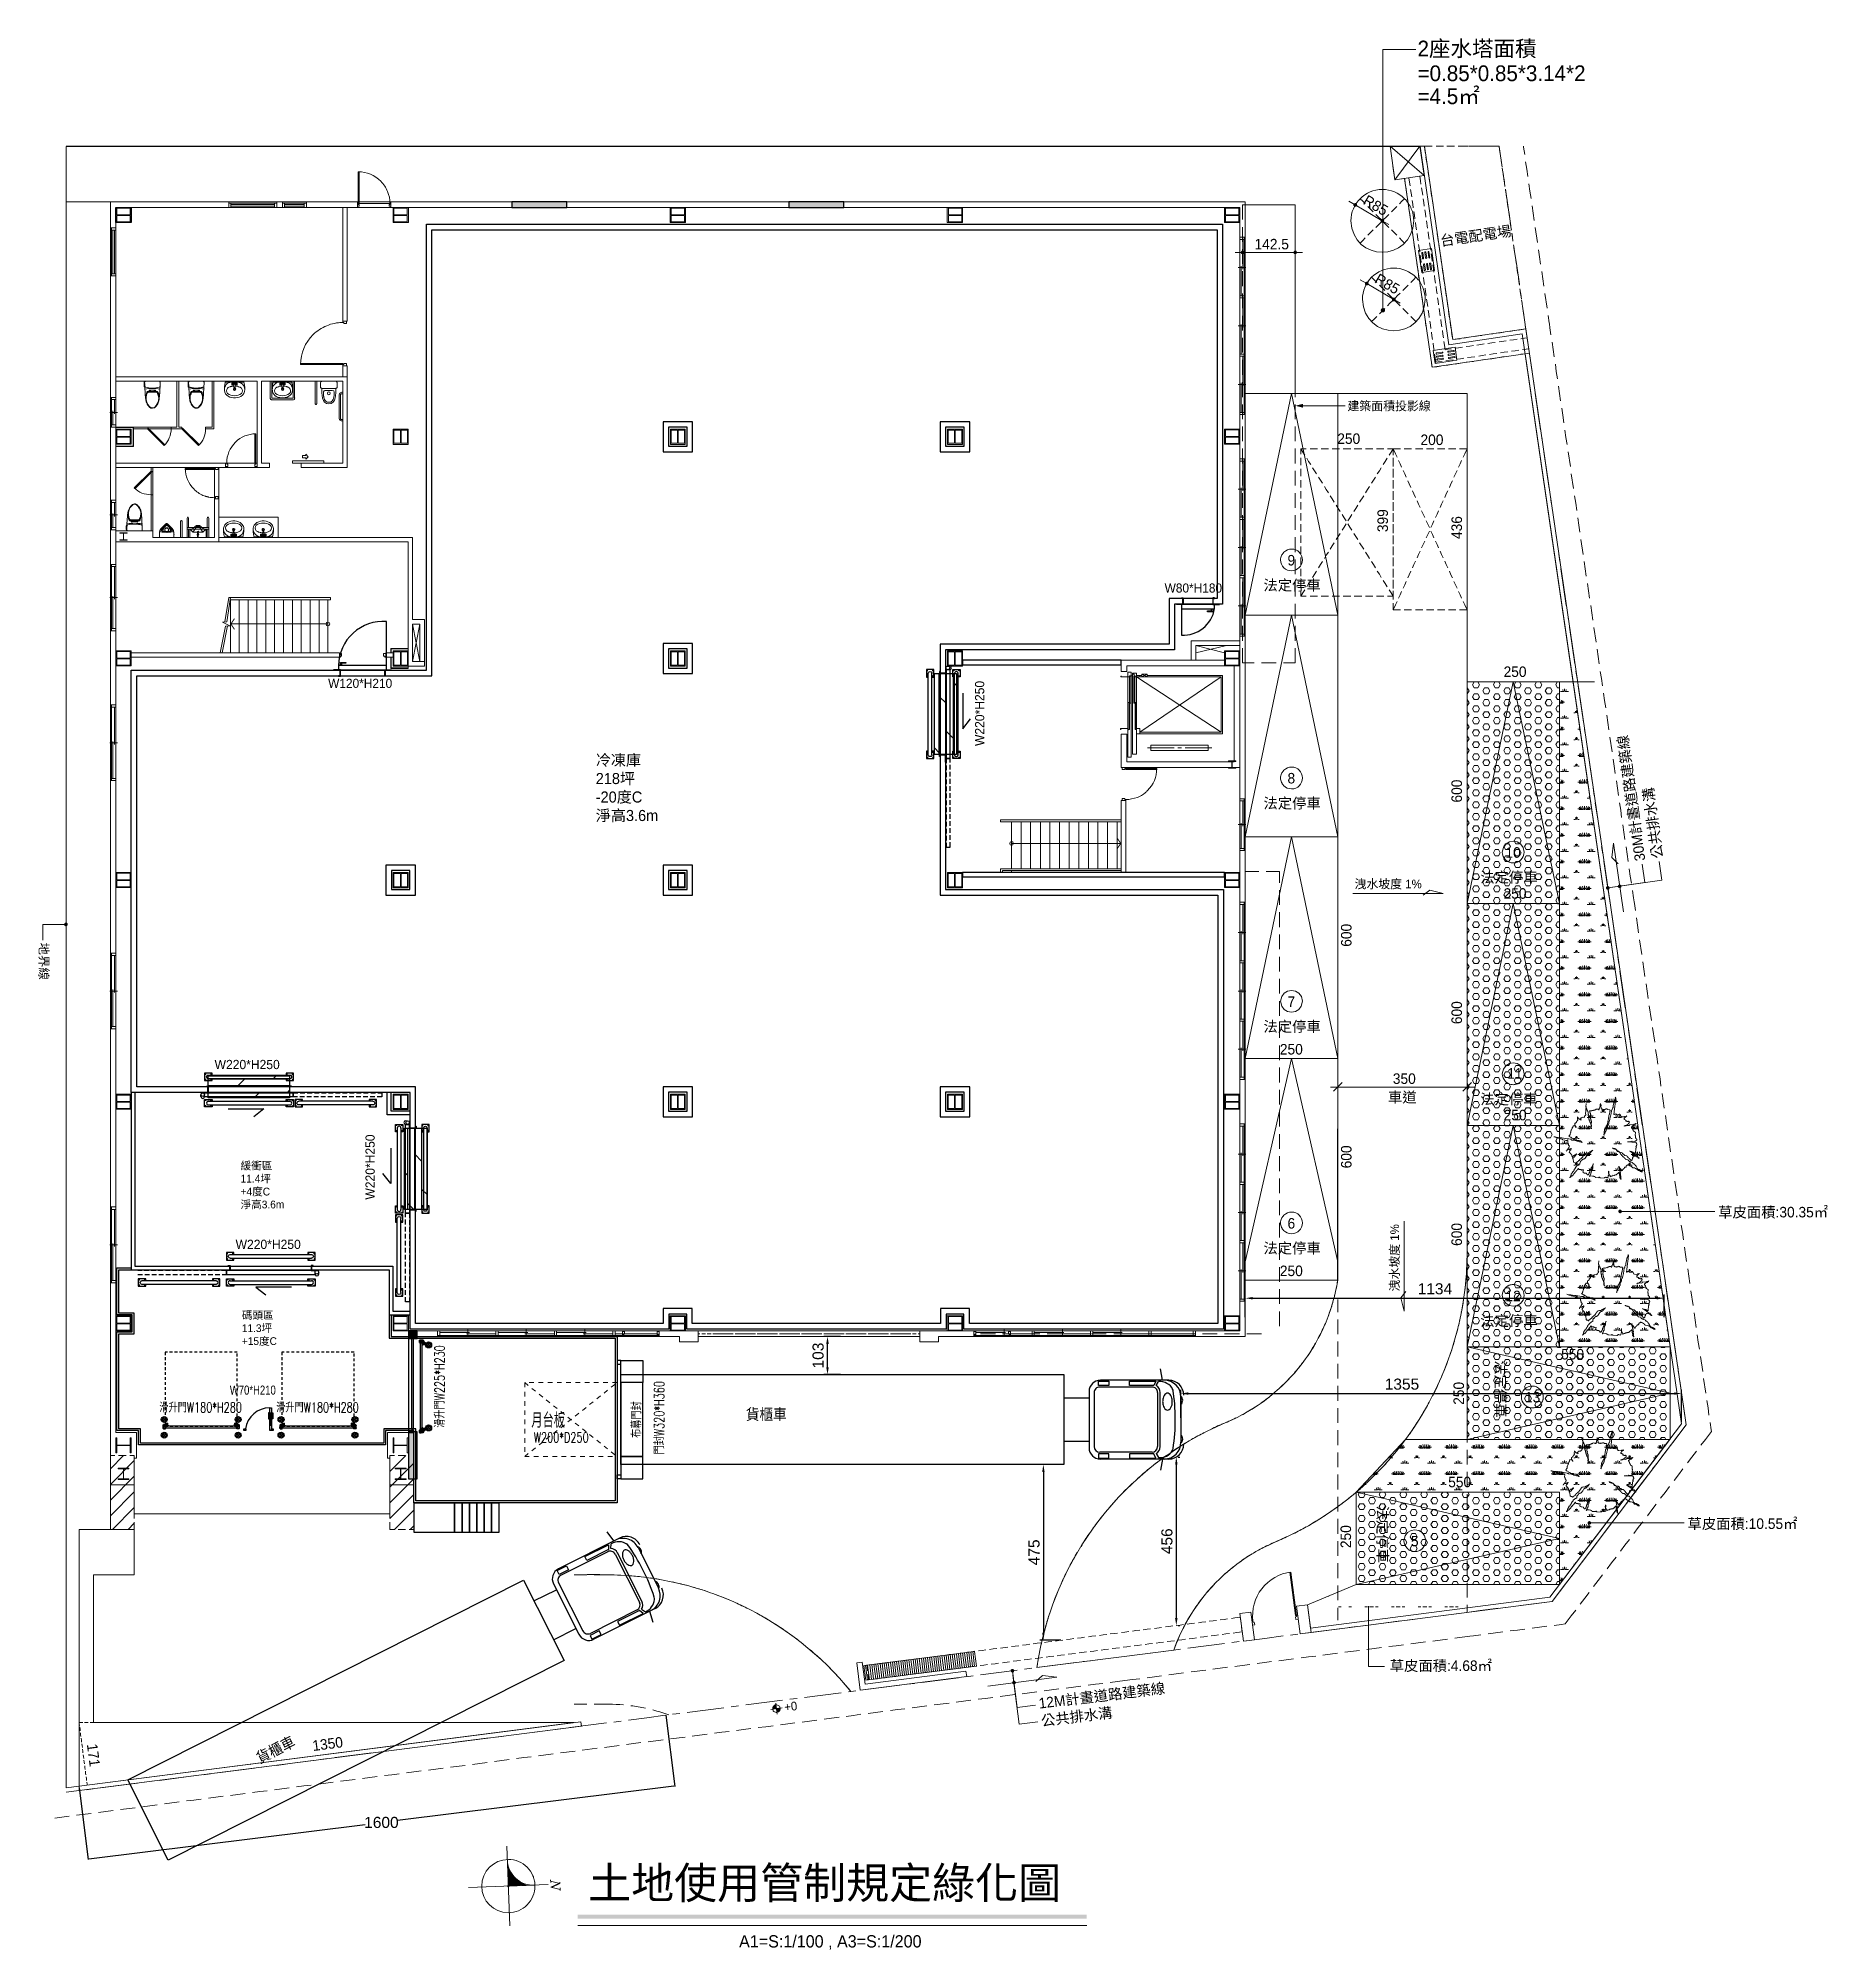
# Model space of a CAD drawing. Header units: millimetres. Extents: x -15161 to 10473752, y -72817 to 33960.
# Drawn here: x 127939 to 132783, y -26304 to -21129 of the extents above; entities that cross this region are included whole.
import ezdxf
from ezdxf.enums import TextEntityAlignment as Align

# ---------------------------------------------------------------- set-up
doc = ezdxf.new("R2010")
doc.units = ezdxf.units.MM
for name, pattern in [('HIDDEN', [9.525, 6.35, -3.175]), ('JIS_02_0.7', [1.35, 0.75, -0.6]), ('JIS_02_1.2', [2.5, 1.25, -1.25])]:
    doc.linetypes.add(name, pattern=pattern)
for name, color, linetype in [('@02 滑升門板', 7, 'Continuous'), ('@16 小零件', 3, 'Continuous'), ('PDF_單色填滿', 7, 'Continuous'), ('PDF_幾何圖形', 7, 'Continuous'), ('PDF_文字', 7, 'Continuous'), ('TEXT', 4, 'Continuous')]:
    doc.layers.add(name, color=color, linetype=linetype)
for name, color, linetype, lineweight in [('C6', 6, 'Continuous', 5), ('添利-門', 150, 'Continuous', 25), ('門', 150, 'Continuous', 25)]:
    doc.layers.add(name, color=color, linetype=linetype, lineweight=lineweight)
doc.styles.add('AEH', font='SIMPLEX.SHX', dxfattribs={"bigfont": 'AE.SHX'})
doc.styles.add('C1', font='simplex.shx', dxfattribs={"bigfont": 'chin.shx'})
doc.styles.add('CHINA', font='C2.SHX', dxfattribs={"width": 0.8, "bigfont": 'CHINA.SHX'})
doc.styles.add('MtXpl_', font='PMingLiU.ttf')
doc.styles.add('PDF PMingLiU', font='PMingLiU.ttf')
doc.styles.get("Standard").update_dxf_attribs({"font": 'arial.ttf'})
doc.styles.add('正黑', font='Microsoft JhengHei.ttf', dxfattribs={"width": 0.9})
doc.dimstyles.new('尺寸', dxfattribs={"dimtxt": 30, "dimasz": 2.5, "dimexe": 1.25, "dimexo": 0.625, "dimtad": 1, "dimtih": 1, "dimtoh": 1, "dimdec": 0, "dimtxsty": 'Standard', "dimcen": 2.5, "dimclrd": 230, "dimclre": 230, "dimclrt": 230, "dimadec": 0, "dimazin": 0, "dimtfac": 1, "dimtdec": 0, "dimtmove": 0, "dimatfit": 3, "dimfxl": 1, "dimarcsym": 0})
doc.dimstyles.new('標註', dxfattribs={"dimtxt": 30, "dimasz": 20, "dimexe": 10, "dimexo": 5, "dimgap": 10, "dimtad": 1, "dimdec": 0, "dimzin": 0, "dimdsep": 46, "dimtxsty": 'Standard', "dimcen": 10, "dimadec": 0, "dimazin": 0, "dimtfac": 1, "dimtdec": 0, "dimtmove": 0, "dimatfit": 3, "dimfxl": 1, "dimtolj": 1, "dimtzin": 0, "dimarcsym": 0})

msp = doc.modelspace()

# ---------------------------------------------------------------- texts
at = {"color": 150, "insert": (129854.5488, -24838.9616), "char_height": 30, "attachment_point": 1, "style": '正黑'}
msp.add_mtext_dynamic_manual_height_columns('{\\fPMingLiU|b0|i0|c136|p18;貨櫃車}', width=1270.122655, gutter_width=1.25, heights=[0], dxfattribs=at)
at = {"color": 150, "insert": (128525.511, -25773.4481), "char_height": 30, "attachment_point": 1, "rotation": 26.7602094, "style": '正黑'}
msp.add_mtext_dynamic_manual_height_columns('{\\fPMingLiU|b0|i0|c136|p18;貨櫃車}', width=1270.122655, gutter_width=1.25, heights=[0], dxfattribs=at)

# ---------------------------------------------------------------- blocks, each defined once
blk = doc.blocks.new('建築底圖1140116')
at = {"transparency": 33554687}
h = blk.add_hatch(color=8, dxfattribs=at)
h.dxf.hatch_style = 1
h.paths.add_polyline_path([(-597.8, -22058.9), (-746.6, -22058.9), (-746.6, -22074.2), (-597.8, -22074.2)])
h = blk.add_hatch(color=8, dxfattribs=at)
h.dxf.hatch_style = 1
h.paths.add_polyline_path([(152, -22058.9), (3.3, -22058.9), (3.3, -22074.2), (152, -22074.2)])
h = blk.add_hatch(color=8, dxfattribs=at)
h.dxf.hatch_style = 1
h.paths.add_polyline_path([(-1026.6, -25135.3), (-1002.6, -25135.3), (-1002.6, -25115.3), (-1026.6, -25115.3)])
h = blk.add_hatch(color=8, dxfattribs=at)
h.dxf.hatch_style = 1
h.paths.add_polyline_path([(-1026.6, -25515.3), (-1002.6, -25515.3), (-1002.6, -25388.5), (-1026.6, -25388.5)])
at = {"color": 8}
blk.add_line((-1026.6, -25135.3), (-1026.6, -25388.5), dxfattribs=at)
for points in [[(1710.1, -21908.9), (-1953.2, -21908.9)], [(-1026.6, -25389.8), (-1011.8, -25389.8)]]:
    blk.add_lwpolyline(points)
for points in [[(-1818.3, -22074.2), (-1776.8, -22074.2), (-1776.8, -22114.4), (-1818.3, -22114.4)], [(-1818.3, -22074.2), (-1776.8, -22074.2), (-1776.8, -22114.4), (-1818.3, -22114.4)], [(473.1, -23311.8), (902.9, -23311.8), (902.9, -23299.5), (473.1, -23299.5)], [(473.1, -23885.9), (1182.3, -23885.9), (1182.3, -23874.5), (473.1, -23874.5)]]:
    blk.add_lwpolyline(points, close=True)
for points in [[(-746.6, -22074.2), (-597.8, -22074.2), (-597.8, -22058.9), (-746.6, -22058.9)], [(3.3, -22074.2), (152, -22074.2), (152, -22058.9), (3.3, -22058.9)], [(-1026.6, -25135.3), (-1002.6, -25135.3), (-1002.6, -25115.3), (-1026.6, -25115.3)], [(-1026.6, -25515.3), (-1002.6, -25515.3), (-1002.6, -25388.5), (-1026.6, -25388.5)]]:
    blk.add_lwpolyline(points, close=True, dxfattribs=at)
at = {"layer": 'PDF_單色填滿', "lineweight": 9}
for points in [[(1531.6, -22064.4), (1531.2, -22067), (1536.3, -22067)], [(1531.2, -22067), (1531.6, -22069.5), (1536.3, -22067)], [(1533.7, -22062.7), (1531.6, -22064.4), (1536.3, -22067)], [(1531.6, -22069.5), (1533.7, -22071.2), (1536.3, -22067)], [(1536.3, -22061.9), (1533.7, -22062.7), (1536.3, -22067)], [(1533.7, -22071.2), (1536.3, -22072.1), (1536.3, -22067)], [(1538.8, -22062.7), (1536.3, -22061.9), (1536.3, -22067)], [(1540.5, -22064.4), (1538.8, -22062.7), (1536.3, -22067)], [(1540.9, -22067), (1540.5, -22064.4), (1536.3, -22067)], [(1540.5, -22069.5), (1540.9, -22067), (1536.3, -22067)], [(1536.3, -22072.1), (1538.4, -22071.6), (1536.3, -22067)], [(1538.4, -22071.6), (1540.5, -22069.5), (1536.3, -22067)], [(1605.3, -22107.6), (1604.4, -22110.2), (1609.5, -22110.2)], [(1604.4, -22110.2), (1605.3, -22112.7), (1609.5, -22110.2)], [(1607, -22105.5), (1605.3, -22107.6), (1609.5, -22110.2)], [(1605.3, -22112.7), (1607, -22114.4), (1609.5, -22110.2)], [(1609.5, -22105.1), (1607, -22105.5), (1609.5, -22110.2)], [(1607, -22114.4), (1609.5, -22115.2), (1609.5, -22110.2)], [(1612.1, -22105.9), (1609.5, -22105.1), (1609.5, -22110.2)], [(1613.8, -22107.6), (1612.1, -22105.9), (1609.5, -22110.2)], [(1614.6, -22110.2), (1613.8, -22107.6), (1609.5, -22110.2)], [(1609.5, -22115.2), (1612.1, -22114.4), (1609.5, -22110.2)], [(1612.1, -22114.4), (1613.8, -22112.7), (1609.5, -22110.2)], [(1613.8, -22112.7), (1614.6, -22110.2), (1609.5, -22110.2)], [(1226.8, -22193.2), (1226.3, -22195.3), (1231.4, -22195.3)], [(1226.3, -22195.3), (1226.8, -22197.8), (1231.4, -22195.3)], [(1228.9, -22191), (1226.8, -22193.2), (1231.4, -22195.3)], [(1226.8, -22197.8), (1228.9, -22199.9), (1231.4, -22195.3)], [(1231.4, -22190.6), (1228.9, -22191), (1231.4, -22195.3)], [(1228.9, -22199.9), (1231.4, -22200.4), (1231.4, -22195.3)], [(1233.5, -22191), (1231.4, -22190.6), (1231.4, -22195.3)], [(1235.7, -22193.2), (1233.5, -22191), (1231.4, -22195.3)], [(1236.1, -22195.3), (1235.7, -22193.2), (1231.4, -22195.3)], [(1231.4, -22200.4), (1233.5, -22199.9), (1231.4, -22195.3)], [(1233.5, -22199.9), (1235.7, -22197.8), (1231.4, -22195.3)], [(1235.7, -22197.8), (1236.1, -22195.3), (1231.4, -22195.3)], [(1369.5, -22193.2), (1368.6, -22195.3), (1373.7, -22195.3)], [(1368.6, -22195.3), (1369.5, -22197.8), (1373.7, -22195.3)], [(1371.2, -22191), (1369.5, -22193.2), (1373.7, -22195.3)], [(1369.5, -22197.8), (1371.2, -22199.9), (1373.7, -22195.3)], [(1373.7, -22190.6), (1371.2, -22191), (1373.7, -22195.3)], [(1371.2, -22199.9), (1373.7, -22200.4), (1373.7, -22195.3)], [(1376.2, -22191), (1373.7, -22190.6), (1373.7, -22195.3)], [(1377.9, -22193.2), (1376.2, -22191), (1373.7, -22195.3)], [(1378.8, -22195.3), (1377.9, -22193.2), (1373.7, -22195.3)], [(1373.7, -22200.4), (1376.2, -22199.9), (1373.7, -22195.3)], [(1376.2, -22199.9), (1377.9, -22197.8), (1373.7, -22195.3)], [(1377.9, -22197.8), (1378.8, -22195.3), (1373.7, -22195.3)], [(1563, -22277.4), (1562.1, -22280), (1567.2, -22280)], [(1562.1, -22280), (1563, -22282.5), (1567.2, -22280)], [(1564.6, -22275.7), (1563, -22277.4), (1567.2, -22280)], [(1563, -22282.5), (1564.6, -22284.2), (1567.2, -22280)], [(1567.2, -22274.9), (1564.6, -22275.7), (1567.2, -22280)], [(1564.6, -22284.2), (1567.2, -22285), (1567.2, -22280)], [(1569.7, -22275.7), (1567.2, -22274.9), (1567.2, -22280)], [(1571.4, -22277.4), (1569.7, -22275.7), (1567.2, -22280)], [(1572.3, -22280), (1571.4, -22277.4), (1567.2, -22280)], [(1571.4, -22282.5), (1572.3, -22280), (1567.2, -22280)], [(1567.2, -22285), (1569.7, -22284.2), (1567.2, -22280)], [(1569.7, -22284.2), (1571.4, -22282.5), (1567.2, -22280)], [(1605.7, -22349.4), (1605.3, -22351.9), (1611.2, -22351.9)], [(1605.3, -22351.9), (1605.7, -22354.5), (1611.2, -22351.9)], [(1607.4, -22347.3), (1605.7, -22349.4), (1611.2, -22351.9)], [(1605.7, -22354.5), (1607.4, -22356.6), (1611.2, -22351.9)], [(1610, -22346), (1607.4, -22347.3), (1611.2, -22351.9)], [(1607.4, -22356.6), (1610, -22357.9), (1611.2, -22351.9)], [(1612.5, -22346), (1610, -22346), (1611.2, -22351.9)], [(1610, -22357.9), (1612.5, -22357.9), (1611.2, -22351.9)], [(1615, -22347.3), (1612.5, -22346), (1611.2, -22351.9)], [(1616.7, -22349.4), (1615, -22347.3), (1611.2, -22351.9)], [(1617.1, -22351.9), (1616.7, -22349.4), (1611.2, -22351.9)], [(1612.5, -22357.9), (1615, -22356.6), (1611.2, -22351.9)], [(1615, -22356.6), (1616.7, -22354.5), (1611.2, -22351.9)], [(1616.7, -22354.5), (1617.1, -22351.9), (1611.2, -22351.9)], [(1636.2, -22320.2), (1635.8, -22322.7), (1640.4, -22322.7)], [(1635.8, -22322.7), (1636.2, -22325.3), (1640.4, -22322.7)], [(1637.9, -22318.5), (1636.2, -22320.2), (1640.4, -22322.7)], [(1636.2, -22325.3), (1637.9, -22327.4), (1640.4, -22322.7)], [(1640.4, -22318.1), (1637.9, -22318.5), (1640.4, -22322.7)], [(1637.9, -22327.4), (1640.4, -22327.8), (1640.4, -22322.7)], [(1643, -22318.5), (1640.4, -22318.1), (1640.4, -22322.7)], [(1645.1, -22320.6), (1643, -22318.5), (1640.4, -22322.7)], [(1645.5, -22322.7), (1645.1, -22320.6), (1640.4, -22322.7)], [(1640.4, -22327.8), (1643, -22327.4), (1640.4, -22322.7)], [(1643, -22327.4), (1645.1, -22325.3), (1640.4, -22322.7)], [(1645.1, -22325.3), (1645.5, -22322.7), (1640.4, -22322.7)], [(1394.4, -22605.5), (1374.5, -22610.6), (1394.4, -22615.7)], [(2250.6, -24787.3), (2248.9, -24789), (2253.1, -24791.6)], [(2253.1, -24786.9), (2250.6, -24787.3), (2253.1, -24791.6)], [(2255.6, -24787.3), (2253.1, -24786.9), (2253.1, -24791.6)], [(2257.3, -24789), (2255.6, -24787.3), (2253.1, -24791.6)], [(2248.9, -24789), (2248, -24791.6), (2253.1, -24791.6)], [(2248, -24791.6), (2248.9, -24794.1), (2253.1, -24791.6)], [(2248.9, -24794.1), (2250.6, -24796.2), (2253.1, -24791.6)], [(2250.6, -24796.2), (2253.1, -24796.7), (2253.1, -24791.6)], [(2258.2, -24791.6), (2257.3, -24789), (2253.1, -24791.6)], [(2253.1, -24796.7), (2255.6, -24796.2), (2253.1, -24791.6)], [(2255.6, -24796.2), (2257.3, -24794.1), (2253.1, -24791.6)], [(2257.3, -24794.1), (2258.2, -24791.6), (2253.1, -24791.6)], [(2165.5, -25632.5), (2165, -25635), (2169.7, -25635)], [(2165, -25635), (2165.5, -25637.5), (2169.7, -25635)], [(2167.1, -25630.8), (2165.5, -25632.5), (2169.7, -25635)], [(2165.5, -25637.5), (2167.1, -25639.2), (2169.7, -25635)], [(2169.7, -25629.9), (2167.1, -25630.8), (2169.7, -25635)], [(2167.1, -25639.2), (2169.7, -25640.1), (2169.7, -25635)], [(2172.2, -25630.8), (2169.7, -25629.9), (2169.7, -25635)], [(2174.3, -25632.5), (2172.2, -25630.8), (2169.7, -25635)], [(2174.8, -25635), (2174.3, -25632.5), (2169.7, -25635)], [(2169.7, -25640.1), (2172.2, -25639.2), (2169.7, -25635)], [(2172.2, -25639.2), (2174.3, -25637.5), (2169.7, -25635)], [(2174.3, -25637.5), (2174.8, -25635), (2169.7, -25635)], [(-756, -26618.1), (-758.6, -26550.8), (-756, -26564.8)], [(-756, -26564.8), (-756, -26618.1), (-748.4, -26582.1)], [(-748.4, -26582.1), (-756, -26618.1), (-736.1, -26597)], [(-736.1, -26597), (-756, -26618.1), (-720.9, -26608)], [(-720.9, -26608), (-756, -26618.1), (-702.7, -26614.3)], [(-702.7, -26614.3), (-756, -26618.1), (-684, -26615.6)]]:
    blk.add_solid(points, dxfattribs=at)
at = {"layer": 'PDF_單色填滿', "lineweight": 0}
for points in [[(-1508.4, -23201.3), (-1505.4, -23201.3), (-1498.7, -23186.9), (-1495.7, -23186.9)], [(-1498.7, -23216.1), (-1495.7, -23216.1), (-1508.4, -23201.3), (-1505.4, -23201.3)], [(893.1, -23780.9), (890.2, -23780.9), (902.9, -23795.3), (899.9, -23795.3)], [(902.9, -23795.3), (899.9, -23795.3), (893.1, -23810.1), (890.2, -23810.1)], [(2247.2, -23909.6), (2248.9, -23907.5), (2251.8, -23911.3)], [(2248.9, -23907.5), (2251.4, -23906.7), (2251.8, -23911.3)], [(2251.4, -23906.7), (2253.9, -23906.7), (2251.8, -23911.3)], [(2253.9, -23906.7), (2256.1, -23908.4), (2251.8, -23911.3)], [(2256.1, -23908.4), (2256.9, -23910.5), (2251.8, -23911.3)], [(2215, -23914.3), (2216.7, -23912.2), (2219.6, -23916)], [(2215, -23916.8), (2215, -23914.3), (2219.6, -23916)], [(2215.8, -23919.4), (2215, -23916.8), (2219.6, -23916)], [(2218, -23920.6), (2215.8, -23919.4), (2219.6, -23916)], [(2216.7, -23912.2), (2219.2, -23911.3), (2219.6, -23916)], [(2220.5, -23921.1), (2218, -23920.6), (2219.6, -23916)], [(2219.2, -23911.3), (2221.8, -23911.3), (2219.6, -23916)], [(2221.8, -23911.3), (2223.9, -23913), (2219.6, -23916)], [(2223.9, -23913), (2224.7, -23915.6), (2219.6, -23916)], [(2224.7, -23915.6), (2224.3, -23918.1), (2219.6, -23916)], [(2224.3, -23918.1), (2223, -23920.2), (2219.6, -23916)], [(2223, -23920.2), (2220.5, -23921.1), (2219.6, -23916)], [(2247.2, -23912.2), (2247.2, -23909.6), (2251.8, -23911.3)], [(2248, -23914.7), (2247.2, -23912.2), (2251.8, -23911.3)], [(2250.1, -23916), (2248, -23914.7), (2251.8, -23911.3)], [(2252.7, -23916.4), (2250.1, -23916), (2251.8, -23911.3)], [(2256.9, -23910.5), (2256.5, -23913.4), (2251.8, -23911.3)], [(2256.5, -23913.4), (2255.2, -23915.1), (2251.8, -23911.3)], [(2255.2, -23915.1), (2252.7, -23916.4), (2251.8, -23911.3)], [(-1957.8, -24012.5), (-1955.7, -24010.4), (-1953.6, -24014.6)], [(-1955.7, -24010.4), (-1953.6, -24010), (-1953.6, -24014.6)], [(-1953.6, -24010), (-1951, -24010.4), (-1953.6, -24014.6)], [(-1951, -24010.4), (-1948.9, -24012.5), (-1953.6, -24014.6)], [(-1958.2, -24014.6), (-1957.8, -24012.5), (-1953.6, -24014.6)], [(-1957.8, -24017.2), (-1958.2, -24014.6), (-1953.6, -24014.6)], [(-1955.7, -24019.3), (-1957.8, -24017.2), (-1953.6, -24014.6)], [(-1953.6, -24019.7), (-1955.7, -24019.3), (-1953.6, -24014.6)], [(-1948.9, -24012.5), (-1948.5, -24014.6), (-1953.6, -24014.6)], [(-1948.5, -24014.6), (-1948.9, -24017.2), (-1953.6, -24014.6)], [(-1948.9, -24017.2), (-1951, -24019.3), (-1953.6, -24014.6)], [(-1951, -24019.3), (-1953.6, -24019.7), (-1953.6, -24014.6)], [(603.5, -26033.4), (605.2, -26031.3), (608.2, -26035.1)], [(603.5, -26036), (603.5, -26033.4), (608.2, -26035.1)], [(604.4, -26038.1), (603.5, -26036), (608.2, -26035.1)], [(606.5, -26039.8), (604.4, -26038.1), (608.2, -26035.1)], [(605.2, -26031.3), (607.8, -26030.5), (608.2, -26035.1)], [(609, -26040.2), (606.5, -26039.8), (608.2, -26035.1)], [(607.3, -26068.1), (607.8, -26065.6), (612.4, -26067.3)], [(608.6, -26070.7), (607.3, -26068.1), (612.4, -26067.3)], [(607.8, -26030.5), (610.3, -26030.5), (608.2, -26035.1)], [(607.8, -26065.6), (609.4, -26063.5), (612.4, -26067.3)], [(610.3, -26030.5), (612.4, -26032.1), (608.2, -26035.1)], [(612.4, -26032.1), (613.3, -26034.7), (608.2, -26035.1)], [(613.3, -26034.7), (612.8, -26037.2), (608.2, -26035.1)], [(612.8, -26037.2), (611.6, -26039.3), (608.2, -26035.1)], [(611.6, -26039.3), (609, -26040.2), (608.2, -26035.1)], [(610.7, -26071.9), (608.6, -26070.7), (612.4, -26067.3)], [(609.4, -26063.5), (612, -26062.6), (612.4, -26067.3)], [(613.3, -26072.4), (610.7, -26071.9), (612.4, -26067.3)], [(612, -26062.6), (614.5, -26063.1), (612.4, -26067.3)], [(614.5, -26063.1), (616.6, -26064.3), (612.4, -26067.3)], [(616.6, -26064.3), (617.5, -26066.9), (612.4, -26067.3)], [(617.5, -26066.9), (617.1, -26069.4), (612.4, -26067.3)], [(617.1, -26069.4), (615.4, -26071.5), (612.4, -26067.3)], [(615.4, -26071.5), (613.3, -26072.4), (612.4, -26067.3)]]:
    blk.add_solid(points, dxfattribs=at)
at = {"layer": 'PDF_單色填滿', "lineweight": 20}
blk.add_solid([(-568, -26706.6), (-568, -26695.6), (809.3, -26706.6), (809.3, -26695.6)], dxfattribs=at)
blk.add_solid([(-568, -26706.6), (-568, -26695.6), (809.3, -26706.6), (809.3, -26695.6)], dxfattribs=at)
at = {"layer": 'PDF_幾何圖形', "lineweight": 0}
for p, q in [((1643.4, -21998.8), (1637.9, -21962.4)), ((1669.6, -21995), (1643.4, -21998.8)), ((1744.2, -22506.5), (1669.6, -21995)), ((-1953.2, -22058.9), (-1833.2, -22058.9)), ((-1917.4, -22058.9), (1238.6, -22058.9)), ((-1833.2, -22058.9), (-1833.2, -25652.8)), ((1238.6, -22058.9), (1238.6, -22066.6)), ((1238.6, -22066.6), (1373.7, -22066.6)), ((1373.7, -22066.6), (1373.7, -22577.2)), ((1995.7, -22469.6), (1744.2, -22506.5)), ((2126.1, -23358.4), (1995.7, -22469.6)), ((1373.7, -22577.2), (1839, -22577.2)), ((1839, -22577.2), (1839, -23358.4)), ((1839, -23358.4), (2126.1, -23358.4)), ((-1833.2, -25652.8), (-1917.4, -25652.8))]:
    blk.add_line(p, q, dxfattribs=at)
at = {"layer": 'PDF_幾何圖形', "lineweight": 9}
for points in [[(1611.2, -22351.9), (1611.2, -21645.7), (1700.6, -21645.7)], [(1626.9, -22120.3), (1609.5, -22110.2), (1536.3, -22067), (1518.9, -22056.8)], [(1211.1, -22195.3), (1231.4, -22195.3), (1393.6, -22195.3)], [(1231.4, -22195.3), (1231.4, -22205.4)], [(1373.7, -22195.3), (1373.7, -22205.4)], [(1657.8, -22332.9), (1640.4, -22322.7), (1567.2, -22280), (1549.8, -22269.8)], [(1394.4, -22610.6), (1509.2, -22610.6)], [(1720, -23935.5), (1737.8, -23921.9), (1773.8, -23930.8), (1529.5, -23930.8)], [(1469, -24455), (1488.9, -24455), (1839, -24455), (1858.9, -24455)], [(1477, -24466.4), (1500.7, -24443.1)], [(1488.9, -24471.1), (1488.9, -24444.8)], [(1850.9, -24443.1), (1827.2, -24466.4)], [(1839, -24471.1), (1839, -24444.8)], [(1673.5, -25008.4), (1659.9, -25026.1), (1668.8, -25062.1), (1668.8, -24817.8)], [(2253.1, -24791.6), (2509.3, -24791.6)], [(2169.7, -25635), (2426.3, -25635)], [(1571.8, -25860.7), (1571.8, -26023.3), (1615.5, -26023.3)], [(-759.8, -26510.2), (-751.8, -26726.1)], [(-648.1, -26613.9), (-864, -26622.4)], [(-641.7, -26601.6), (-641.3, -26608.4)], [(-641.7, -26605), (-616.3, -26611.4)], [(-619.7, -26611.4), (-640.9, -26620.7), (-615.5, -26627)], [(-616.3, -26607.5), (-616.3, -26611.4), (-637.5, -26620.7)], [(-615.5, -26623.2), (-615.5, -26630.4)]]:
    blk.add_lwpolyline(points, dxfattribs=at)
at = {"layer": 'PDF_幾何圖形', "lineweight": 0}
for points in [[(-1953.2, -21908.9), (-1953.2, -26352.2), (-559.7, -26173.1), (-558, -26185), (-1953.2, -26364.3)], [(1415.2, -25919.5), (2063, -25836.1), (2419.5, -25366.6), (1987.6, -22416.3), (1789.9, -22445.5), (1711.6, -21908.2), (1723.4, -21908.2), (1800.1, -22431.5), (1997.8, -22402.7), (2226.8, -23963), (2431.8, -25369.5), (2069.3, -25847.5), (1416.9, -25931.8)], [(1630.3, -21907.8), (1722.6, -21987)], [(1711.1, -21907.8), (1643.4, -21998.8)], [(1744.6, -21907.8), (1723.4, -21907.8), (1724.7, -21917.5), (1726.4, -21927.3)], [(1727.7, -21937.4), (1729.3, -21947.2), (1730.6, -21956.9)], [(1774.7, -21907.8), (1754.8, -21907.8)], [(1804.7, -21907.8), (1784.4, -21907.8)], [(1834.8, -21907.8), (1814.5, -21907.8)], [(1842.4, -21907.8), (1822.5, -21907.8)], [(1864.4, -21907.8), (1844.5, -21907.8)], [(1933.9, -21964.9), (1926.7, -21915.4), (1925.8, -21907.8), (1862.3, -21907.8)], [(1894.5, -21907.8), (1874.6, -21907.8)], [(1928.8, -21927.7), (1927.1, -21917.9), (1925.8, -21907.8), (1904.6, -21907.8)], [(1933, -21957.3), (1931.3, -21947.6), (1930, -21937.4)], [(1994.8, -21930.6), (1991.9, -21910.7), (1991.4, -21907.8)], [(1681.5, -21993.3), (1683.2, -22005.6), (1684.5, -22015.3)], [(1711.1, -21988.6), (1712.8, -22001.4), (1714.1, -22011.1)], [(1732.3, -21967.1), (1734.9, -21986.5)], [(1937.2, -21987), (1936, -21977.2), (1934.3, -21967.5)], [(1939.8, -22004.7), (1936.8, -21984.8)], [(2003.3, -21989.9), (2000.3, -21970), (1997.4, -21950.5)], [(1669.6, -21995), (1670.1, -21998.4), (1671.3, -22008.1)], [(1673, -22018.3), (1675.6, -22037.8)], [(1686.2, -22025.5), (1687.4, -22035.2), (1689.1, -22045)], [(1715.8, -22020.8), (1717.1, -22031), (1718.8, -22040.7)], [(1736.5, -21996.7), (1737.8, -22006.4), (1739.5, -22016.6)], [(1740.8, -22026.3), (1742.1, -22036.1), (1743.7, -22046.2)], [(1941.5, -22016.6), (1940.2, -22006.9), (1938.5, -21997.1)], [(1957.1, -22123.3), (1942.7, -22024.2)], [(1945.7, -22046.7), (1944.4, -22036.5), (1943.2, -22026.8)], [(2012.2, -22049.2), (2009.2, -22029.7), (2006.3, -22009.8)], [(-1512.6, -22058.9), (-1382.7, -22058.9)], [(-1512.6, -22061.9), (-1382.7, -22061.9)], [(-1512.6, -22074.2), (-1382.7, -22074.2)], [(-1506.7, -22074.2), (-1506.7, -22061.9)], [(-1506.7, -22066.1), (-1388.6, -22066.1)], [(-1506.7, -22069.9), (-1388.6, -22069.9)], [(-1388.6, -22074.2), (-1388.6, -22061.9)], [(-1367.4, -22074.2), (-1382.7, -22074.2), (-1382.7, -22058.9), (-1367.4, -22058.9)], [(-1302.6, -22058.9), (-1367.4, -22058.9), (-1367.4, -22074.2), (-1302.6, -22074.2)], [(-1367.4, -22061.9), (-1302.6, -22061.9)], [(-1361.5, -22074.2), (-1361.5, -22061.9)], [(-1361.5, -22066.1), (-1308.6, -22066.1)], [(-1361.5, -22069.9), (-1308.6, -22069.9)], [(-1308.6, -22074.2), (-1308.6, -22061.9)], [(-1192.1, -22074.2), (-1192.1, -22382), (-1204, -22382), (-1204, -22074.2)], [(-1159.5, -22062.7), (-1074, -22062.7), (-1074, -22074.2), (-1164.2, -22074.2), (-1164.2, -22062.7), (-1162.1, -22062.7), (-1162.1, -22065.3), (-1159.5, -22065.3), (-1159.5, -22070.4), (-1164.2, -22070.4)], [(-1074, -22062.7), (-1076.5, -22062.7), (-1076.5, -22065.3), (-1078.7, -22065.3), (-1078.7, -22070.4), (-1074, -22070.4)], [(1536.3, -22067), (1536.7, -22067.4)], [(1549.4, -22050), (1556.6, -22056.8), (1563.4, -22064)], [(1570.6, -22071.2), (1584.5, -22085.2)], [(1591.7, -22092.4), (1598.9, -22099.6), (1606.1, -22106.4)], [(1612.9, -22106.4), (1620.1, -22099.6), (1627.3, -22092.4)], [(1634.1, -22085.2), (1641.3, -22078.4), (1648.5, -22071.2)], [(1677.3, -22047.9), (1678.5, -22057.7), (1680.2, -22067.4)], [(1681.5, -22077.6), (1683.2, -22087.3), (1684.5, -22097.5)], [(1690.4, -22055.1), (1691.7, -22064.9), (1693.4, -22074.6)], [(1694.6, -22084.8), (1696.3, -22094.5), (1697.6, -22104.7)], [(1720, -22050.5), (1721.7, -22060.6), (1723, -22070.4)], [(1724.3, -22080.5), (1726, -22090.3), (1727.2, -22100)], [(1745, -22056), (1746.7, -22065.7), (1748, -22075.9)], [(1749.7, -22085.6), (1750.9, -22095.8), (1752.2, -22105.5)], [(1950.4, -22076.3), (1948.7, -22066.1), (1947.4, -22056.4)], [(1954.6, -22105.9), (1953.3, -22095.8), (1951.6, -22086)], [(2020.7, -22108.9), (2014.7, -22069.1)], [(-1833.2, -22866.4), (-1833.2, -22668.2), (-1818.3, -22668.2), (-1818.3, -22588.2), (-1818.3, -22259.2), (-1833.2, -22259.2), (-1833.2, -22129.2)], [(-1830.2, -22129.2), (-1830.2, -22259.2)], [(-1818.3, -22135.1), (-1830.2, -22135.1)], [(-1826.4, -22135.1), (-1826.4, -22253.3)], [(-1822.2, -22135.1), (-1822.2, -22253.3)], [(-1818.3, -22129.2), (-1818.3, -22259.2)], [(1570.6, -22149.1), (1577.8, -22141.9), (1584.5, -22134.7)], [(1591.7, -22127.9), (1606.1, -22113.6)], [(1609.5, -22110.2), (1610, -22110.6)], [(1612.9, -22113.6), (1627.3, -22127.9)], [(1634.1, -22134.7), (1648.5, -22149.1)], [(1685.7, -22107.2), (1687.4, -22116.9), (1688.7, -22127.1)], [(1690.4, -22136.8), (1691.7, -22146.6), (1692.9, -22156.7)], [(1699.3, -22114.4), (1700.6, -22124.1), (1701.8, -22134.3)], [(1703.5, -22144), (1704.8, -22153.8), (1706.5, -22163.9)], [(1728.9, -22110.2), (1731.5, -22129.6)], [(1733.2, -22139.8), (1734.4, -22149.5), (1736.1, -22159.7)], [(1753.9, -22115.2), (1755.2, -22125.4), (1756.9, -22135.1)], [(1758.1, -22144.9), (1759.4, -22155), (1761.1, -22164.8)], [(1958.8, -22135.6), (1957.6, -22125.8), (1955.9, -22115.7)], [(1963.1, -22163.1), (1960.1, -22143.2)], [(1963.1, -22165.2), (1961.8, -22155.5), (1960.5, -22145.3)], [(2029.5, -22168.2), (2023.6, -22128.4)], [(1223.8, -22154.2), (1223.8, -22634.3), (1238.6, -22634.3), (1238.6, -22154.2)], [(1223.8, -22160.6), (1235.7, -22160.6)], [(1231.4, -22185.5), (1231.9, -22186)], [(1231.9, -22160.6), (1231.9, -22240.6)], [(1235.7, -22154.2), (1235.7, -22634.3)], [(1373.7, -22195.3), (1374.1, -22195.7)], [(1549.4, -22170.3), (1556.6, -22163.1), (1563.4, -22155.9)], [(1655.7, -22155.9), (1662.5, -22163.1), (1669.6, -22170.3)], [(1694.6, -22166.5), (1695.9, -22176.6), (1697.6, -22186.4)], [(1707.8, -22173.7), (1709, -22183.8), (1710.7, -22193.6)], [(1716.2, -22197), (1716.2, -22196.1), (1716.6, -22195.7), (1717.1, -22195.3), (1718.8, -22195.3), (1719.2, -22195.7), (1719.2, -22196.5)], [(1716.2, -22196.5), (1718.3, -22211.8), (1719.6, -22213.1), (1720, -22213.1), (1720.9, -22212.6), (1721.3, -22212.2), (1721.3, -22211.4), (1719.2, -22196.1)], [(1724.7, -22195.7), (1724.7, -22194.4), (1725.1, -22194), (1726.8, -22194), (1727.2, -22194.8), (1727.7, -22195.3)], [(1724.7, -22195.3), (1726.8, -22210.5)], [(1727.7, -22194.8), (1729.8, -22210.1)], [(1733.2, -22194.8), (1733.2, -22193.6), (1733.6, -22193.2), (1735.3, -22193.2), (1735.7, -22193.6), (1735.7, -22194.4)], [(1733.2, -22194.4), (1735.3, -22209.7)], [(1735.7, -22194), (1738.2, -22209.2)], [(1737.4, -22169.4), (1739.1, -22179.2), (1740.4, -22189.3)], [(1741.6, -22199.1), (1743.3, -22208.8), (1744.6, -22219)], [(1762.4, -22174.9), (1764.1, -22184.7), (1765.3, -22194.4)], [(1967.7, -22194.8), (1966, -22185.1), (1964.8, -22174.9)], [(1980.4, -22281.6), (1973.2, -22232.1), (1965.6, -22182.6)], [(2038, -22227.4), (2035, -22207.5), (2032.1, -22188.1)], [(1219.6, -22236.3), (1239.9, -22236.3)], [(1227.6, -22312.6), (1227.6, -22232.5)], [(1703.1, -22225.8), (1704.8, -22235.9), (1706.1, -22245.7)], [(1712, -22203.3), (1713.7, -22213.5), (1715, -22223.2)], [(1716.2, -22233), (1717.9, -22243.1), (1719.2, -22252.9)], [(1720.9, -22227.9), (1723, -22243.1), (1723, -22243.5), (1723.4, -22244), (1724.3, -22244.4), (1724.7, -22244.4), (1726, -22243.1), (1726, -22242.7), (1723.8, -22227.4)], [(1723.4, -22226.6), (1723.4, -22227), (1723.8, -22227.9)], [(1729.3, -22226.6), (1731.5, -22241.8)], [(1731.5, -22225.3), (1731.9, -22226.2), (1732.3, -22226.6)], [(1731.9, -22226.2), (1734.4, -22241.4)], [(1737.4, -22226.2), (1737.4, -22225.3), (1738.2, -22224.5), (1739.9, -22224.5), (1740.4, -22224.9), (1740.4, -22225.8)], [(1737.4, -22225.8), (1739.9, -22241), (1739.9, -22241.4), (1740.8, -22242.3), (1741.2, -22242.3), (1742.1, -22241.8), (1742.5, -22241.4), (1742.5, -22240.6), (1740.4, -22225.3)], [(1746.3, -22228.7), (1747.6, -22238.9), (1748.8, -22248.6)], [(1767, -22204.6), (1769.6, -22224.1)], [(1771.3, -22234.2), (1772.5, -22244), (1774.2, -22254.1)], [(1972, -22224.5), (1970.7, -22214.7), (1969, -22205)], [(1976.2, -22254.1), (1974.9, -22244.4), (1973.2, -22234.6)], [(2046.9, -22286.7), (2043.9, -22267.2), (2041, -22247.3)], [(-1833.2, -22588.2), (-1833.2, -22259.2)], [(-1818.3, -22253.3), (-1830.2, -22253.3)], [(1567.2, -22280), (1567.6, -22280.4)], [(1580.3, -22262.6), (1594.7, -22277)], [(1601.5, -22284.2), (1608.7, -22291), (1615.9, -22298.2)], [(1665.4, -22298.2), (1672.2, -22291), (1679.4, -22284.2)], [(1686.6, -22277), (1693.8, -22269.8), (1700.6, -22262.6)], [(1706.5, -22261.3), (1708.6, -22261.3)], [(1707.8, -22255.8), (1710.3, -22275.3)], [(1712, -22285.5), (1713.3, -22295.2), (1715, -22304.9)], [(1720.9, -22263), (1722.2, -22272.8), (1723.8, -22282.5)], [(1725.1, -22292.7), (1726.4, -22302.4), (1728.1, -22312.1)], [(1750.5, -22258.4), (1751.8, -22268.5), (1753.5, -22278.3)], [(1754.8, -22288), (1756.4, -22298.2), (1757.7, -22307.9)], [(1775.5, -22263.9), (1776.8, -22273.6), (1778.5, -22283.8)], [(1779.7, -22293.5), (1781.4, -22303.2), (1782.7, -22313.4)], [(1980.4, -22284.2), (1979.2, -22274), (1977.9, -22264.3)], [(1985.1, -22313.8), (1983.4, -22303.7), (1982.1, -22293.9)], [(1985.9, -22321.4), (1983, -22301.5)], [(1223.8, -22312.6), (1235.7, -22312.6)], [(1235.7, -22318.5), (1223.8, -22318.5)], [(1231.9, -22318.5), (1231.9, -22398.5)], [(1601.5, -22361.7), (1608.7, -22354.9), (1615.9, -22347.7)], [(1623.1, -22305.4), (1637, -22319.3)], [(1623.1, -22340.5), (1629.9, -22333.3), (1637, -22326.5)], [(1640.4, -22322.7), (1640.9, -22323.1)], [(1644.2, -22319.3), (1651, -22312.1), (1658.2, -22305.4)], [(1644.2, -22326.5), (1658.2, -22340.5)], [(1665.4, -22347.7), (1672.2, -22354.9), (1679.4, -22361.7)], [(1716.2, -22315.1), (1717.9, -22324.8), (1719.2, -22335)], [(1720.5, -22344.7), (1722.2, -22354.5), (1723.4, -22364.6)], [(1729.3, -22322.3), (1731, -22332), (1732.3, -22342.2)], [(1733.6, -22351.9), (1735.3, -22361.7), (1736.5, -22371.8)], [(1759, -22318.1), (1760.7, -22327.8), (1762, -22337.5)], [(1763.6, -22347.7), (1766.2, -22367.2)], [(1784, -22323.1), (1785.7, -22333.3), (1786.9, -22343)], [(1788.6, -22352.8), (1789.9, -22362.9), (1791.6, -22372.7)], [(1989.3, -22343.5), (1988, -22333.3), (1986.4, -22323.6)], [(2014.7, -22517.5), (1997.4, -22398.1), (1996.1, -22390.5), (1988.9, -22340.9)], [(1993.6, -22373.1), (1992.3, -22363.4), (1990.6, -22353.2)], [(2055.4, -22346.4), (2049.4, -22306.6)], [(-1204, -22385), (-1205.3, -22385.4), (-1209.1, -22385.4)], [(-1204, -22382), (-1204, -22385), (-1201, -22385), (-1201, -22388.3), (-1194.2, -22388.3), (-1194.2, -22382)], [(1219.6, -22394.3), (1239.9, -22394.3)], [(1227.6, -22470.5), (1227.6, -22390.5)], [(1580.3, -22382.8), (1587.5, -22376.1), (1594.7, -22368.9)], [(1686.6, -22368.9), (1700.6, -22382.8)], [(1725.1, -22374.4), (1726.4, -22384.1), (1727.7, -22394.3)], [(1738.2, -22381.6), (1739.5, -22391.3), (1741.2, -22401.5)], [(1767.9, -22377.3), (1769.1, -22387.1), (1770.8, -22397.2)], [(1772.1, -22407), (1773.4, -22416.7), (1775.1, -22426.9)], [(1792.9, -22382.4), (1794.1, -22392.6), (1795.8, -22402.3)], [(1948.7, -22409.9), (1958.4, -22408.7), (1968.1, -22407)], [(1978.3, -22405.7), (1988, -22404.4), (1997.8, -22402.7), (1996.5, -22393), (1995.2, -22382.8)], [(2066, -22418.8), (2063, -22399.4), (2061.7, -22388.8), (2061.3, -22385.8), (2058.3, -22365.9)], [(1742.5, -22411.2), (1743.7, -22421.4), (1745.4, -22431.1)], [(1746.7, -22440.8), (1748.4, -22451), (1749.7, -22460.7)], [(1776.3, -22436.6), (1778, -22446.3), (1779.7, -22459), (1786.5, -22457.8), (1796.7, -22456.5)], [(1797.1, -22412.5), (1798.8, -22422.2), (1800.1, -22431.5), (1809.8, -22430.3), (1820, -22429)], [(1806.4, -22454.8), (1816.1, -22453.5), (1826.3, -22452.3)], [(1829.7, -22427.3), (1839.4, -22426), (1849.6, -22424.3)], [(1836, -22450.6), (1846.2, -22449.3), (1855.9, -22447.6)], [(1859.3, -22423.1), (1869.5, -22421.4), (1879.2, -22420.1)], [(1865.7, -22446.3), (1875.8, -22445.1), (1885.6, -22443.4)], [(1889, -22418.8), (1899.1, -22417.1), (1908.9, -22415.9)], [(1895.3, -22442.1), (1905.5, -22440.4), (1915.2, -22439.2)], [(1918.6, -22414.2), (1928.8, -22412.9), (1938.5, -22411.6)], [(1925.4, -22437.5), (1944.9, -22434.9)], [(1955, -22433.2), (1964.8, -22432), (1974.5, -22430.3)], [(1984.7, -22429), (1994.4, -22427.7), (2001.6, -22426.4)], [(1988.9, -22458.6), (1998.6, -22457.4), (2005.8, -22456.1)], [(2074.8, -22478.1), (2071.9, -22458.6), (2068.9, -22438.7)], [(-1204, -22532.3), (-1204, -22502.2), (-1192.1, -22502.2), (-1192.1, -22532.3), (-1192.1, -22777.4), (-1317, -22777.4), (-1317, -22765.6), (-1204, -22765.6), (-1204, -22544.2), (-1424.2, -22544.2), (-1424.2, -22765.6), (-1402.1, -22765.6), (-1402.1, -22777.4), (-1436, -22777.4), (-1436, -22544.2), (-1818.3, -22544.2)], [(-1204, -22502.2), (-1204, -22499.3), (-1201, -22499.3), (-1201, -22496.3), (-1194.2, -22496.3), (-1194.2, -22502.2)], [(1223.8, -22470.5), (1235.7, -22470.5)], [(1223.8, -22476.4), (1235.7, -22476.4)], [(1231.9, -22476.4), (1231.9, -22556.4)], [(1737.8, -22463.3), (1739.5, -22473.4), (1740.8, -22483.2)], [(1742.5, -22493.3), (1743.7, -22503.1), (1744.2, -22506.5), (1757.3, -22504.8), (1767, -22503.1)], [(1750.9, -22470.5), (1752.6, -22480.6), (1754.3, -22492.9), (1761.1, -22492.1), (1771.3, -22490.4)], [(1756.9, -22470.5), (1756, -22470.5), (1755.2, -22469.6), (1755.2, -22467.9), (1755.6, -22467.5), (1756.4, -22467.5)], [(1756.4, -22470.5), (1771.7, -22468.4), (1773, -22467.1), (1773, -22466.7), (1772.5, -22465.8), (1772.1, -22465.4), (1771.3, -22465.4), (1756, -22467.5)], [(1757.7, -22478.9), (1756.9, -22478.9), (1756, -22478.1), (1756, -22476.4), (1756.4, -22476), (1757.3, -22476)], [(1756.9, -22476), (1772.1, -22473.9), (1773, -22473.9), (1773.4, -22474.3), (1773.8, -22475.1), (1773.8, -22475.6), (1772.5, -22476.8)], [(1757.3, -22478.9), (1772.5, -22476.4)], [(1759, -22487), (1757.7, -22487), (1757.3, -22486.6), (1757.3, -22484.9), (1757.7, -22484.5), (1758.6, -22484)], [(1758.1, -22484), (1773.4, -22481.9)], [(1758.6, -22487), (1773.8, -22484.9)], [(1776.8, -22501.8), (1786.9, -22500.5), (1796.7, -22498.8)], [(1781, -22489.1), (1791.2, -22487.4), (1800.9, -22486.1)], [(1786.5, -22463.3), (1786.9, -22463.3), (1787.8, -22462.9)], [(1787.8, -22465.8), (1803, -22463.7), (1803.4, -22463.7), (1803.9, -22463.3), (1804.3, -22462.4), (1804.3, -22462), (1803, -22460.7), (1802.6, -22460.7), (1787.4, -22462.9)], [(1787.4, -22471.8), (1788.2, -22471.3), (1788.6, -22471.3)], [(1788.6, -22474.3), (1803.9, -22472.2), (1805.1, -22470.9), (1805.1, -22470.5), (1804.7, -22469.6), (1804.3, -22469.2), (1803.4, -22469.2), (1788.2, -22471.3)], [(1790.3, -22482.3), (1789, -22482.3), (1788.6, -22481.9), (1788.6, -22480.2), (1789, -22479.8), (1789.9, -22479.8)], [(1789.5, -22479.8), (1804.7, -22477.3)], [(1789.9, -22482.8), (1805.1, -22480.2), (1805.6, -22480.2), (1806.4, -22479.4), (1806.4, -22478.5), (1805.1, -22477.3), (1804.7, -22477.7)], [(1806.4, -22497.6), (1816.6, -22495.9), (1826.3, -22494.6)], [(1810.6, -22484.9), (1820.8, -22483.2), (1830.5, -22481.9)], [(1836.5, -22492.9), (1846.2, -22491.7), (1855.9, -22490.4)], [(1840.3, -22480.2), (1850.4, -22478.9), (1860.2, -22477.7)], [(1866.1, -22488.7), (1875.8, -22487.4), (1885.6, -22485.7)], [(1870.3, -22476), (1880.1, -22474.7), (1889.8, -22473)], [(1895.7, -22484.5), (1905.5, -22483.2), (1915.6, -22481.5)], [(1900, -22471.8), (1909.7, -22470.1), (1919.5, -22468.8)], [(1925.4, -22480.2), (1935.1, -22478.5), (1945.3, -22477.3)], [(1929.6, -22467.5), (1939.4, -22465.8), (1949.5, -22464.6)], [(1959.3, -22462.9), (1969, -22461.6), (1979.2, -22460.3)], [(1984.7, -22471.3), (1994.8, -22470.1), (2007.5, -22467.9)], [(2083.3, -22537.8), (2080.4, -22517.9), (2077.8, -22498)], [(-1192.1, -22532.3), (-1818.3, -22532.3)], [(-1653.2, -22544.2), (-1653.2, -22668.2), (-1668.5, -22668.2), (-1668.5, -22673.3), (-1732.8, -22673.3), (-1770.5, -22673.3)], [(-1741.3, -22553.5), (-1741.7, -22552.2), (-1741.7, -22549.7), (-1741.3, -22548.4), (-1741.3, -22546.7), (-1740.9, -22545.8), (-1740.9, -22545.4), (-1740.4, -22545.4), (-1740, -22545), (-1739.6, -22545.4)], [(-1741.7, -22553.9), (-1741.3, -22553.5), (-1741.3, -22553), (-1741.3, -22557.3), (-1741.3, -22557.7), (-1740.9, -22557.7)], [(-1741.7, -22554.3), (-1741.7, -22553.9), (-1741.3, -22554.3)], [(-1741.7, -22554.7), (-1741.7, -22554.3), (-1741.3, -22554.7)], [(-1741.7, -22555.6), (-1741.7, -22555.2), (-1741.3, -22555.6), (-1741.7, -22555.2), (-1741.7, -22554.7), (-1741.3, -22555.2)], [(-1741.7, -22556), (-1741.7, -22555.6), (-1741.3, -22556), (-1741.7, -22555.6), (-1741.3, -22556)], [(-1740.4, -22560.2), (-1740.9, -22559.8), (-1741.3, -22559.4), (-1741.3, -22557.7), (-1741.7, -22557.3), (-1741.7, -22556), (-1741.3, -22556.4)], [(-1741.3, -22553), (-1740.9, -22553.5), (-1741.3, -22553), (-1740.9, -22553.5), (-1741.3, -22553), (-1740.9, -22553.5), (-1741.3, -22553), (-1741.3, -22552.6), (-1740.9, -22552.6), (-1739.6, -22552.6), (-1739.2, -22560.2), (-1740.9, -22560.2), (-1740.4, -22560.7), (-1740.9, -22560.2), (-1740.9, -22559.8), (-1740.4, -22560.2), (-1740.9, -22559.8), (-1740.4, -22560.2), (-1740.9, -22559.8)], [(-1740.4, -22553), (-1740.9, -22552.6), (-1740.4, -22553), (-1740.9, -22552.6), (-1740.9, -22552.2), (-1740.4, -22552.6), (-1740.4, -22545.8)], [(-1740.4, -22551.8), (-1740.4, -22552.2), (-1740.9, -22552.2), (-1740.4, -22552.6)], [(-1740.4, -22558.1), (-1740.9, -22557.7), (-1740.4, -22558.1), (-1740.9, -22557.7), (-1740.4, -22558.1), (-1740.9, -22557.7), (-1740.4, -22557.7), (-1739.6, -22557.7)], [(-1740, -22552.6), (-1740.4, -22547.1), (-1740.4, -22546.7), (-1740, -22546.3), (-1740, -22545.4), (-1739.2, -22544.6), (-1738.7, -22544.6), (-1738.3, -22544.2), (-1737.5, -22544.2), (-1701.1, -22544.2), (-1700.6, -22544.2), (-1699.8, -22544.6), (-1699.4, -22545), (-1698.9, -22545), (-1698.9, -22545.8), (-1698.5, -22546.3), (-1698.5, -22547.1), (-1699.4, -22577.2), (-1699.8, -22578), (-1699.8, -22582.3), (-1700.2, -22583.1), (-1700.2, -22584.8)], [(-1740, -22545), (-1739.6, -22544.6), (-1738.3, -22544.6)], [(-1740, -22560.2), (-1739.2, -22577.2), (-1739.2, -22578), (-1738.7, -22579.3), (-1738.7, -22583.1), (-1738.3, -22584), (-1738.3, -22584.8), (-1738.3, -22586.9), (-1737.9, -22587.8), (-1737.9, -22589.9), (-1737.5, -22590.7), (-1737.5, -22592.8)], [(-1739.6, -22559.8), (-1739.2, -22559.8), (-1738.7, -22560.2), (-1738.3, -22560.7), (-1738.7, -22560.2), (-1739.2, -22560.2), (-1739.2, -22559.8)], [(-1738.7, -22560.2), (-1738.3, -22560.2), (-1737.9, -22560.7)], [(-1698.9, -22560.2), (-1699.4, -22559.8), (-1699.8, -22560.2), (-1700.2, -22560.2), (-1699.8, -22560.7)], [(-1699.4, -22559.8), (-1698.9, -22559.4), (-1698.9, -22559), (-1698.5, -22559.4)], [(-1698.9, -22559), (-1698.5, -22558.5)], [(-1648.1, -22544.2), (-1648.1, -22668.2), (-1639.7, -22668.2), (-1639.7, -22673.3), (-1668.5, -22673.3)], [(-1622.7, -22553.9), (-1622.7, -22553), (-1622.3, -22553.5), (-1622.7, -22553), (-1622.3, -22553), (-1621.9, -22553.5)], [(-1622.7, -22554.3), (-1622.7, -22553.9), (-1622.3, -22554.3)], [(-1622.7, -22554.7), (-1622.7, -22554.3), (-1622.3, -22554.7)], [(-1622.7, -22555.6), (-1622.7, -22555.2), (-1622.3, -22555.6), (-1622.7, -22555.2), (-1622.7, -22554.7), (-1622.3, -22555.2)], [(-1622.3, -22556), (-1622.7, -22555.6), (-1622.3, -22556), (-1622.7, -22555.6), (-1622.7, -22556), (-1622.3, -22556.4)], [(-1622.3, -22545.8), (-1621.9, -22545.4), (-1621.5, -22545.4), (-1621.5, -22545), (-1621, -22545), (-1620.6, -22544.6), (-1619.8, -22544.6), (-1619.3, -22545)], [(-1622.3, -22552.6), (-1621, -22552.6), (-1620.6, -22560.2), (-1621.9, -22560.2), (-1621.5, -22560.7), (-1621.9, -22560.2), (-1621.9, -22559.8), (-1621.5, -22560.2)], [(-1621.9, -22553), (-1622.3, -22552.6), (-1622.3, -22553), (-1621.9, -22553.5), (-1622.3, -22553), (-1622.3, -22557.3), (-1622.3, -22557.7), (-1621.9, -22558.1)], [(-1621.9, -22557.7), (-1622.3, -22557.7), (-1621.9, -22558.1), (-1622.3, -22557.7)], [(-1621.9, -22559.8), (-1622.3, -22559.8), (-1621.9, -22560.2), (-1622.3, -22559.8), (-1621.9, -22560.2)], [(-1621, -22545.4), (-1621.5, -22546.3), (-1621.5, -22552.6), (-1621.9, -22547.1), (-1621.9, -22546.7), (-1621.5, -22546.3), (-1621.5, -22545.8), (-1621, -22545.4), (-1621, -22545), (-1620.6, -22545), (-1620.2, -22544.6), (-1619.8, -22544.6)], [(-1621.9, -22552.2), (-1621.9, -22551.8)], [(-1621.5, -22552.6), (-1621.9, -22552.2), (-1621.5, -22552.6), (-1621.9, -22552.2), (-1621.9, -22552.6), (-1621.5, -22553)], [(-1621.5, -22558.1), (-1621.9, -22557.7), (-1621.5, -22558.1), (-1621.9, -22557.7), (-1620.6, -22557.7)], [(-1621, -22560.2), (-1620.2, -22577.2), (-1620.2, -22580.1), (-1619.8, -22581), (-1619.8, -22584), (-1619.3, -22584.8), (-1619.3, -22587.8), (-1618.9, -22589), (-1618.9, -22590.7), (-1618.5, -22591.6), (-1618.5, -22592.8)], [(-1619.8, -22560.7), (-1620.2, -22560.2), (-1620.2, -22559.8), (-1620.6, -22559.8), (-1620.2, -22560.2), (-1619.8, -22560.2), (-1619.3, -22560.7), (-1619.8, -22560.2), (-1619.3, -22560.2), (-1618.1, -22560.7), (-1617.2, -22561.1), (-1616, -22561.1), (-1614.7, -22561.5), (-1613.4, -22561.5), (-1612.1, -22561.9), (-1610.9, -22561.9)], [(-1582.5, -22592.8), (-1582.5, -22591.6), (-1582.1, -22590.7), (-1582.1, -22589), (-1581.7, -22587.8), (-1581.7, -22584.8), (-1581.2, -22584), (-1581.2, -22581), (-1580.8, -22580.1), (-1580.8, -22577.2), (-1579.5, -22547.1), (-1579.5, -22546.3), (-1580, -22545.8), (-1580.4, -22545), (-1580.8, -22545), (-1581.7, -22544.2), (-1582.1, -22544.2), (-1618.9, -22544.2)], [(-1588.9, -22561.9), (-1587.6, -22561.5), (-1586.3, -22561.5), (-1585, -22561.1), (-1583.8, -22561.1), (-1582.5, -22560.7), (-1581.7, -22560.2), (-1580.8, -22560.2), (-1580.4, -22559.8), (-1580, -22560.2)], [(-1580.4, -22559.8), (-1580, -22559.4), (-1580, -22559), (-1579.5, -22559.4)], [(-1580, -22559), (-1580, -22558.5)], [(-1553.3, -22544.2), (-1553.3, -22673.3), (-1575.7, -22673.3), (-1575.7, -22668.2), (-1557.9, -22668.2), (-1557.9, -22544.2)], [(-1521.5, -22544.2), (-1472.8, -22544.2)], [(-1472.8, -22546.3), (-1521.5, -22546.3)], [(-1516, -22562.8), (-1514.8, -22562.4), (-1513.9, -22561.5), (-1512.6, -22560.7), (-1510.1, -22559.8), (-1509.3, -22559.4), (-1508, -22558.5), (-1506.7, -22558.5), (-1505.4, -22558.1), (-1504.2, -22557.7), (-1502.9, -22557.3), (-1499.9, -22557.3), (-1498.7, -22556.9)], [(-1494.9, -22553.9), (-1489.8, -22553.9), (-1489.8, -22549.2), (-1504.2, -22549.2), (-1504.2, -22553.9), (-1499.1, -22553.9)], [(-1499.5, -22551.8), (-1504.2, -22551.8)], [(-1500.4, -22553.5), (-1503.8, -22549.7)], [(-1503.8, -22553.5), (-1500.4, -22549.7)], [(-1502.1, -22549.2), (-1502.1, -22553.9)], [(-1494.4, -22549.2), (-1495.3, -22560.2), (-1495.7, -22560.7), (-1495.7, -22561.1), (-1496.6, -22561.5), (-1497.4, -22561.5), (-1498.2, -22561.1), (-1498.7, -22560.7), (-1498.7, -22560.2), (-1499.5, -22549.2)], [(-1489.8, -22551.8), (-1494.4, -22551.8)], [(-1490.2, -22553.5), (-1494, -22549.7)], [(-1494, -22553.5), (-1490.2, -22549.7)], [(-1491.9, -22549.2), (-1491.9, -22553.9)], [(-1488.1, -22546.7), (-1486.8, -22546.7), (-1486, -22547.1), (-1484.7, -22547.1), (-1483.4, -22547.5), (-1482.2, -22548), (-1481.3, -22548.8)], [(-1475, -22553), (-1474.1, -22553.9), (-1473.7, -22555.2), (-1472, -22556.9), (-1471.2, -22559.4)], [(-1400.4, -22544.2), (-1400.4, -22591.2), (-1400, -22592), (-1399.6, -22592.4), (-1399.2, -22593.3), (-1398.3, -22593.7), (-1396.6, -22594.5), (-1337.8, -22594.5), (-1336.1, -22593.7), (-1335.2, -22593.3), (-1334.8, -22592.4), (-1334.4, -22592), (-1334.4, -22591.2), (-1334, -22590.3), (-1334.4, -22589.5), (-1334.4, -22544.2)], [(-1396.2, -22544.2), (-1396.2, -22589.9), (-1395.8, -22590.3)], [(-1342.9, -22544.2), (-1391.6, -22544.2)], [(-1391.6, -22546.3), (-1342.9, -22546.3)], [(-1387.3, -22551.4), (-1386.5, -22550.5), (-1385.2, -22549.7), (-1384.4, -22549.2), (-1383.1, -22548.8), (-1382.2, -22548)], [(-1369.5, -22553.9), (-1374.6, -22553.9), (-1374.6, -22549.2), (-1359.8, -22549.2), (-1359.8, -22553.9), (-1365.3, -22553.9)], [(-1374.6, -22551.8), (-1370, -22551.8), (-1370, -22552.6), (-1371.2, -22553.9), (-1373.3, -22553.9), (-1374.2, -22552.6), (-1374.6, -22551.8), (-1374.2, -22550.5), (-1373.3, -22549.2), (-1371.2, -22549.2), (-1370, -22550.5), (-1370, -22551.8)], [(-1374.2, -22553.5), (-1370.4, -22549.7)], [(-1370.4, -22553.5), (-1374.2, -22549.7)], [(-1372.1, -22549.2), (-1372.1, -22553.9)], [(-1370, -22549.2), (-1369.1, -22560.2), (-1368.7, -22560.7), (-1368.7, -22561.1), (-1367.8, -22561.5), (-1366.6, -22561.5), (-1365.7, -22560.7), (-1365.7, -22560.2), (-1364.9, -22549.2)], [(-1364.9, -22551.8), (-1359.8, -22551.8)], [(-1364, -22553.5), (-1360.6, -22549.7)], [(-1360.6, -22553.5), (-1364, -22549.7)], [(-1362.3, -22549.2), (-1362.3, -22553.9)], [(-1357.7, -22558.5), (-1356.4, -22558.5), (-1355.1, -22559.4), (-1353.9, -22559.8), (-1353, -22560.2), (-1351.8, -22560.7), (-1349.2, -22562.4)], [(-1338.6, -22589.9), (-1338.2, -22589.9), (-1338.2, -22544.2)], [(-1274.7, -22544.2), (-1274.7, -22605.1), (-1275.1, -22605.5), (-1275.5, -22606.4), (-1276, -22606.8), (-1277.7, -22606.8), (-1278.1, -22606.4), (-1278.5, -22605.5), (-1278.9, -22605.1), (-1278.9, -22544.2)], [(1219.6, -22552.6), (1239.9, -22552.6)], [(1227.6, -22628.4), (1227.6, -22548.4)], [(2020.7, -22556.9), (2017.7, -22537.4)], [(2092.2, -22597.1), (2086.3, -22557.3)], [(-1833.2, -22668.2), (-1833.2, -22588.2), (-1818.3, -22588.2)], [(-1830.2, -22588.2), (-1830.2, -22668.2)], [(-1818.3, -22594.1), (-1830.2, -22594.1)], [(-1822.2, -22594.1), (-1822.2, -22632.2)], [(-1739.2, -22565.3), (-1739.6, -22564.9), (-1739.2, -22565.3)], [(-1734.1, -22573.8), (-1734.1, -22574.2), (-1734.5, -22574.2), (-1734.5, -22574.6), (-1734.1, -22575.1)], [(-1734.5, -22574.6), (-1734.5, -22575.1), (-1734.1, -22575.5), (-1734.5, -22575.1), (-1734.1, -22575.5), (-1734.5, -22575.1), (-1734.1, -22575.5), (-1734.5, -22575.1), (-1734.1, -22575.5), (-1734.5, -22575.1), (-1734.1, -22575.5)], [(-1728.2, -22571.7), (-1732.4, -22571.7), (-1733.2, -22572.5), (-1733.7, -22572.5), (-1733.7, -22572.9), (-1734.1, -22573.4), (-1734.1, -22573.8), (-1733.7, -22574.2)], [(-1733.7, -22573.4), (-1732.8, -22575.5), (-1732.4, -22575.5)], [(-1732.4, -22575.1), (-1732, -22575.1), (-1732, -22574.6), (-1731.5, -22575.1), (-1732, -22574.6), (-1731.5, -22574.2), (-1731.1, -22574.6), (-1731.5, -22574.2), (-1731.1, -22574.2), (-1730.7, -22574.6), (-1731.1, -22574.2), (-1730.7, -22574.6), (-1731.1, -22574.2), (-1730.7, -22574.6), (-1731.1, -22574.2), (-1730.7, -22574.2), (-1730.3, -22574.6)], [(-1731.5, -22572.1), (-1732, -22572.1), (-1731.5, -22572.5), (-1732, -22572.1), (-1731.5, -22572.5), (-1732, -22572.1), (-1731.5, -22572.5), (-1732, -22572.1), (-1731.5, -22572.5), (-1732, -22572.1), (-1731.5, -22572.5), (-1732, -22572.1), (-1731.5, -22573.4), (-1731.1, -22573.8), (-1731.5, -22573.4), (-1731.1, -22573.8), (-1731.5, -22573.4), (-1731.1, -22573.8), (-1731.5, -22573.4), (-1731.1, -22573.8), (-1731.5, -22573.4), (-1731.1, -22573.4), (-1730.7, -22573.8), (-1731.1, -22573.4), (-1730.7, -22573.8)], [(-1731.1, -22571.7), (-1731.5, -22571.7), (-1731.1, -22572.1)], [(-1731.5, -22571.7), (-1731.5, -22572.1), (-1731.1, -22572.5)], [(-1730.7, -22572.1), (-1731.1, -22571.7), (-1730.7, -22571.7), (-1730.3, -22572.1)], [(-1731.1, -22573.4), (-1730.7, -22573.4), (-1730.3, -22573.8), (-1730.7, -22573.4), (-1730.3, -22573.4), (-1729.8, -22573.8), (-1730.3, -22573.4), (-1729.8, -22573.8), (-1730.3, -22573.4), (-1729.8, -22573.8), (-1730.3, -22573.4), (-1729.8, -22573.8), (-1730.3, -22573.4), (-1730.3, -22572.1), (-1729.8, -22572.5), (-1730.3, -22572.1), (-1729.8, -22572.5)], [(-1730.3, -22572.1), (-1730.7, -22571.7), (-1730.3, -22572.1)], [(-1730.3, -22572.9), (-1708.7, -22572.9)], [(-1729.8, -22611.1), (-1729, -22612.3), (-1726.5, -22614.9), (-1725.2, -22615.7)], [(-1727.7, -22569.6), (-1728.2, -22569.6), (-1728.2, -22570), (-1727.7, -22570.4)], [(-1728.2, -22570), (-1728.2, -22571.3), (-1724.8, -22571.3), (-1724.3, -22571.7), (-1724.8, -22571.3), (-1724.3, -22571.7)], [(-1728.2, -22571.3), (-1728.2, -22571.7), (-1710.8, -22571.7), (-1710.8, -22571.3)], [(-1724.3, -22571.3), (-1724.3, -22569.1), (-1723.9, -22569.6), (-1724.3, -22569.1), (-1723.9, -22569.6), (-1724.3, -22569.1), (-1724.8, -22568.7), (-1727.7, -22568.7)], [(-1727.3, -22568.7), (-1727.7, -22568.7), (-1727.7, -22569.1), (-1727.3, -22569.6), (-1727.7, -22569.1), (-1727.7, -22569.6), (-1727.3, -22570)], [(-1726.9, -22568.3), (-1727.3, -22568.7), (-1726.9, -22569.1), (-1727.3, -22568.7), (-1726.9, -22569.1)], [(-1726, -22568.3), (-1726.5, -22568.3), (-1726, -22568.7), (-1726.5, -22568.3), (-1726, -22568.7), (-1726.5, -22568.3), (-1726.9, -22568.3), (-1726.5, -22568.7), (-1726.9, -22568.3), (-1726.5, -22568.7)], [(-1724.3, -22569.1), (-1724.8, -22568.7), (-1724.3, -22569.1)], [(-1724.8, -22571.3), (-1724.3, -22571.3), (-1723.9, -22571.7), (-1724.3, -22571.3), (-1723.9, -22571.7)], [(-1714.2, -22571.3), (-1714.2, -22569.1), (-1713.8, -22569.6), (-1714.2, -22569.1), (-1713.8, -22569.6), (-1714.2, -22569.1), (-1714.2, -22568.7), (-1713.8, -22568.7), (-1713.3, -22569.1)], [(-1713.8, -22571.3), (-1714.2, -22571.3), (-1713.8, -22571.7), (-1714.2, -22571.3), (-1713.8, -22571.7), (-1714.2, -22571.3), (-1713.8, -22571.7)], [(-1711.6, -22568.7), (-1712.1, -22568.3), (-1711.6, -22568.7), (-1712.1, -22568.3), (-1711.6, -22568.3), (-1711.2, -22568.7), (-1713.8, -22568.7)], [(-1713.3, -22571.7), (-1713.8, -22571.3), (-1710.8, -22571.3), (-1710.8, -22570), (-1710.4, -22570.4)], [(-1712.1, -22568.3), (-1712.5, -22568.3), (-1712.1, -22568.7), (-1712.5, -22568.3), (-1712.1, -22568.7), (-1712.5, -22568.3)], [(-1710.8, -22570), (-1710.8, -22569.6), (-1710.4, -22570), (-1710.8, -22569.6), (-1710.8, -22569.1), (-1710.4, -22569.6), (-1710.8, -22569.1), (-1711.2, -22568.7), (-1710.8, -22569.1)], [(-1710.8, -22569.1), (-1711.2, -22568.7), (-1710.8, -22569.1)], [(-1710.8, -22571.7), (-1706.1, -22571.7), (-1705.7, -22572.1), (-1705.3, -22572.5), (-1704.9, -22572.9)], [(-1708.3, -22571.7), (-1708.3, -22573.4), (-1707.8, -22573.8), (-1708.3, -22573.4), (-1707.8, -22573.8), (-1708.3, -22573.4), (-1707.8, -22573.8), (-1708.3, -22573.4), (-1708.3, -22572.1), (-1707.8, -22572.5), (-1708.3, -22572.1), (-1707.8, -22572.5)], [(-1708.3, -22572.1), (-1708.3, -22571.7), (-1707.8, -22572.1), (-1708.3, -22571.7), (-1707.8, -22572.1), (-1708.3, -22571.7), (-1707.4, -22571.7), (-1707, -22572.1), (-1707.4, -22571.7), (-1707, -22571.7), (-1707, -22572.1), (-1706.6, -22572.5), (-1707, -22572.1), (-1706.6, -22572.1), (-1706.1, -22572.5), (-1706.6, -22572.1), (-1706.1, -22572.5), (-1706.6, -22572.1), (-1706.1, -22572.5), (-1706.6, -22572.1), (-1706.1, -22572.5), (-1706.6, -22572.1), (-1706.1, -22572.5)], [(-1706.6, -22572.1), (-1707, -22573.4), (-1706.6, -22573.8), (-1707, -22573.4), (-1706.6, -22573.8), (-1707, -22573.4), (-1706.6, -22573.8), (-1707, -22573.4), (-1706.6, -22573.8), (-1707, -22573.4), (-1707.4, -22573.4), (-1707, -22573.8), (-1707.4, -22573.4), (-1707.8, -22573.4), (-1707.4, -22573.8), (-1707.8, -22573.4), (-1707.4, -22573.8)], [(-1707, -22574.6), (-1707.4, -22574.2), (-1707.8, -22574.2), (-1707.4, -22574.6)], [(-1704.9, -22573.4), (-1705.7, -22575.5), (-1706.1, -22575.5), (-1706.6, -22575.1), (-1706.6, -22574.6), (-1707, -22574.2), (-1707.4, -22574.2), (-1707, -22574.6), (-1707.4, -22574.2), (-1707, -22574.6), (-1707.4, -22574.2)], [(-1707, -22574.2), (-1707, -22574.6), (-1706.6, -22574.6), (-1706.1, -22575.1)], [(-1705.3, -22572.5), (-1704.9, -22572.9), (-1704.9, -22573.4), (-1704, -22574.2)], [(-1704.4, -22573.8), (-1704.4, -22574.2), (-1704, -22574.6)], [(-1704.4, -22574.2), (-1704.4, -22574.6), (-1704, -22574.6), (-1704, -22575.1), (-1703.6, -22575.5), (-1704, -22575.1), (-1703.6, -22575.5), (-1704, -22575.1), (-1703.6, -22575.5), (-1704, -22575.1), (-1703.6, -22575.5), (-1704, -22575.1), (-1703.6, -22575.5)], [(-1698.9, -22565.3), (-1699.4, -22564.9), (-1698.9, -22564.9), (-1698.5, -22565.3)], [(-1699.4, -22564.9), (-1699.4, -22565.3), (-1698.9, -22565.7), (-1699.4, -22565.3)], [(-1620.2, -22565.3), (-1620.6, -22564.9), (-1620.2, -22565.3), (-1620.6, -22564.9), (-1620.2, -22565.3), (-1619.8, -22565.7)], [(-1615.5, -22574.6), (-1615.5, -22575.1), (-1616, -22575.1), (-1615.5, -22575.5), (-1616, -22575.1), (-1616, -22576.3), (-1617.6, -22581.4), (-1617.6, -22582.7), (-1618.1, -22584), (-1618.1, -22586.5), (-1618.5, -22587.8)], [(-1616, -22575.1), (-1615.5, -22575.5)], [(-1616, -22575.1), (-1615.5, -22575.5)], [(-1615.1, -22573.8), (-1615.5, -22574.2), (-1615.1, -22574.6)], [(-1615.5, -22574.2), (-1615.5, -22574.6), (-1615.1, -22575.1)], [(-1609.2, -22571.7), (-1613.8, -22571.7), (-1613.8, -22572.1), (-1614.3, -22572.5), (-1614.7, -22572.5), (-1615.1, -22572.9), (-1615.1, -22573.8), (-1614.7, -22574.2)], [(-1615.1, -22573.4), (-1613.8, -22575.5), (-1613.4, -22575.5)], [(-1613.4, -22572.1), (-1612.6, -22573.4), (-1612.1, -22573.8), (-1612.6, -22573.4), (-1612.1, -22573.8), (-1612.6, -22573.4), (-1612.1, -22573.8), (-1612.6, -22573.4), (-1612.1, -22573.8), (-1612.6, -22573.4), (-1612.1, -22573.8), (-1612.6, -22573.4), (-1612.1, -22573.4), (-1611.7, -22573.8), (-1612.1, -22573.4), (-1611.7, -22573.4), (-1611.3, -22573.8), (-1611.7, -22573.4), (-1611.3, -22573.8), (-1611.7, -22573.4), (-1611.3, -22573.8), (-1611.7, -22573.4), (-1611.3, -22573.8), (-1611.7, -22573.4), (-1611.3, -22573.8), (-1611.7, -22573.4), (-1611.7, -22572.1), (-1611.3, -22572.5), (-1611.7, -22572.1), (-1611.3, -22572.5)], [(-1613, -22572.1), (-1613.4, -22572.1), (-1613, -22572.5), (-1613.4, -22572.1), (-1613, -22572.5), (-1613.4, -22572.1), (-1613, -22572.5), (-1613.4, -22572.1), (-1613, -22572.5)], [(-1613, -22574.6), (-1613.4, -22574.6), (-1613.4, -22575.1), (-1613, -22575.5)], [(-1611.7, -22572.1), (-1611.7, -22571.7), (-1611.3, -22572.1), (-1611.7, -22571.7), (-1611.3, -22572.1), (-1611.7, -22571.7), (-1612.6, -22571.7), (-1612.1, -22572.1), (-1612.6, -22571.7), (-1612.6, -22572.1), (-1613, -22572.1), (-1612.6, -22572.5), (-1613, -22572.1), (-1612.6, -22572.5)], [(-1612.6, -22574.2), (-1613, -22574.2), (-1613, -22574.6), (-1612.6, -22575.1)], [(-1612.1, -22574.2), (-1612.6, -22574.2), (-1612.1, -22574.6)], [(-1612.6, -22574.2), (-1612.1, -22574.6)], [(-1612.1, -22574.2), (-1611.7, -22574.6)], [(-1612.1, -22574.2), (-1611.7, -22574.6)], [(-1612.1, -22574.2), (-1611.7, -22574.6)], [(-1611.3, -22572.9), (-1589.7, -22572.9)], [(-1605.8, -22569.1), (-1605.8, -22568.7), (-1605.4, -22569.1), (-1605.8, -22568.7), (-1608.8, -22568.7), (-1608.8, -22569.1), (-1608.3, -22569.6), (-1608.8, -22569.1), (-1609.2, -22569.6), (-1608.8, -22570), (-1609.2, -22569.6), (-1609.2, -22570), (-1608.8, -22570.4)], [(-1609.2, -22570), (-1609.2, -22571.3), (-1605.8, -22571.3), (-1605.4, -22571.7), (-1605.8, -22571.3), (-1605.4, -22571.7), (-1605.8, -22571.3), (-1605.4, -22571.3), (-1604.9, -22571.7), (-1605.4, -22571.3), (-1605.4, -22569.1), (-1604.9, -22569.6), (-1605.4, -22569.1), (-1605.8, -22569.1), (-1605.4, -22569.6)], [(-1609.2, -22571.3), (-1609.2, -22571.7), (-1591.8, -22571.7), (-1591.8, -22571.3)], [(-1607.9, -22568.3), (-1608.3, -22568.3), (-1608.3, -22568.7), (-1607.9, -22569.1), (-1608.3, -22568.7), (-1608.8, -22568.7), (-1608.3, -22569.1)], [(-1607.5, -22568.7), (-1607.9, -22568.3), (-1607.5, -22568.7), (-1607.9, -22568.3), (-1607.5, -22568.3), (-1607.1, -22568.7), (-1607.5, -22568.3), (-1607.1, -22568.7), (-1607.5, -22568.3), (-1607.1, -22568.3), (-1606.6, -22568.7)], [(-1595.6, -22569.1), (-1595.2, -22569.1), (-1594.8, -22569.6), (-1595.2, -22569.1), (-1595.2, -22568.7), (-1594.8, -22569.1)], [(-1595.6, -22571.3), (-1595.6, -22569.1), (-1595.2, -22569.6)], [(-1595.2, -22571.7), (-1595.6, -22571.3), (-1595.2, -22571.3), (-1594.8, -22571.7), (-1595.2, -22571.3), (-1594.8, -22571.7), (-1595.2, -22571.3), (-1591.8, -22571.3), (-1591.8, -22570), (-1591.4, -22570.4)], [(-1592.7, -22568.3), (-1593.1, -22568.3), (-1592.7, -22568.7), (-1592.7, -22568.3), (-1592.2, -22568.7), (-1595.2, -22568.7)], [(-1593.1, -22568.3), (-1593.5, -22568.3), (-1593.1, -22568.7), (-1593.5, -22568.3), (-1593.1, -22568.7), (-1593.5, -22568.3)], [(-1591.8, -22570), (-1591.8, -22569.6), (-1591.4, -22570), (-1591.8, -22569.6)], [(-1591.8, -22571.7), (-1587.2, -22571.7), (-1586.7, -22572.1), (-1586.7, -22572.5), (-1586.3, -22572.5), (-1585.9, -22572.9), (-1585.9, -22573.8), (-1585.5, -22573.8), (-1585.5, -22574.2), (-1585, -22574.6)], [(-1588.4, -22571.7), (-1587.6, -22572.5), (-1588, -22572.1), (-1587.6, -22572.1), (-1587.2, -22572.5), (-1587.6, -22572.1), (-1587.2, -22572.5), (-1587.6, -22572.1), (-1587.2, -22572.5), (-1587.6, -22572.1), (-1587.2, -22572.5), (-1587.6, -22572.1), (-1588.4, -22573.4), (-1588, -22573.8), (-1588.4, -22573.4), (-1588, -22573.8), (-1588.4, -22573.4), (-1588, -22573.8), (-1588.4, -22573.4), (-1588, -22573.8), (-1588.4, -22573.4), (-1588, -22573.8), (-1588.4, -22573.4), (-1588.9, -22573.4), (-1588.4, -22573.8), (-1588.9, -22573.4), (-1589.3, -22573.4), (-1588.9, -22573.8), (-1589.3, -22573.4), (-1588.9, -22573.8), (-1589.3, -22573.4), (-1588.9, -22573.8), (-1589.3, -22573.4), (-1588.9, -22573.8), (-1589.3, -22573.4), (-1588.9, -22573.8), (-1589.3, -22573.4), (-1589.3, -22572.1), (-1588.9, -22572.5), (-1589.3, -22572.1), (-1588.9, -22572.5)], [(-1589.3, -22572.1), (-1589.3, -22571.7), (-1588.9, -22572.1), (-1589.3, -22571.7), (-1588.9, -22572.1), (-1589.3, -22571.7), (-1588.4, -22571.7), (-1588, -22572.1), (-1588.4, -22571.7), (-1588, -22572.1), (-1587.6, -22572.5)], [(-1585.9, -22573.4), (-1586.7, -22575.5), (-1587.2, -22575.5), (-1587.6, -22575.1), (-1587.6, -22574.6), (-1588, -22574.6), (-1588.4, -22574.2), (-1588.9, -22574.2), (-1588.4, -22574.6), (-1588.9, -22574.2), (-1588.4, -22574.6), (-1588.9, -22574.2), (-1588.4, -22574.6), (-1588.9, -22574.2)], [(-1588.4, -22574.2), (-1588, -22574.2), (-1588, -22574.6), (-1587.6, -22575.1)], [(-1586.3, -22606), (-1585.9, -22604.7), (-1585.5, -22603.9), (-1585, -22602.6), (-1584.2, -22601.3), (-1584.2, -22600)], [(-1585.5, -22574.2), (-1585.5, -22574.6), (-1585, -22575.1), (-1584.6, -22575.5), (-1585, -22575.1), (-1585.5, -22575.1), (-1585.5, -22574.6)], [(-1585, -22575.1), (-1584.6, -22575.5)], [(-1585, -22575.1), (-1584.6, -22575.5)], [(-1584.2, -22584.8), (-1583.8, -22586.1), (-1583.8, -22594.1), (-1584.2, -22595.4)], [(-1580, -22565.3), (-1580.4, -22564.9), (-1580, -22565.3), (-1580.4, -22564.9), (-1580, -22564.9), (-1579.5, -22565.3)], [(-1580.4, -22564.9), (-1580.4, -22565.3), (-1580, -22565.7)], [(-1396.2, -22589.9), (-1395.8, -22589.9), (-1395.8, -22590.3), (-1395.4, -22590.3), (-1394.9, -22590.7)], [(-1395.4, -22590.3), (-1339.5, -22590.3), (-1339, -22590.7)], [(-1339.5, -22590.3), (-1338.6, -22590.3), (-1338.6, -22589.9), (-1338.2, -22590.3)], [(-1256.5, -22575.1), (-1256.5, -22577.2)], [(-1254.8, -22590.3), (-1255.2, -22589.5), (-1255.2, -22588.2), (-1255.6, -22586.9), (-1255.6, -22585.6), (-1256.1, -22584.4)], [(-1232.4, -22569.1), (-1241.7, -22569.1), (-1252.3, -22569.1), (-1253.1, -22569.6), (-1254.8, -22570.4)], [(-1232.4, -22597.1), (-1233.2, -22597.9), (-1234.5, -22598.8), (-1236.2, -22600.5), (-1237.4, -22600.9), (-1241.7, -22600.9), (-1246.3, -22600.9)], [(-1227.3, -22573.8), (-1227.3, -22575.1), (-1227.3, -22581.8), (-1227.7, -22583.1)], [(-1212.5, -22577.2), (-1213.3, -22578), (-1214.1, -22580.6), (-1214.1, -22645.3), (-1213.3, -22647.9), (-1212.5, -22648.7)], [(-1204, -22578), (-1206.9, -22578), (-1207.8, -22578.4), (-1208.2, -22578.4), (-1209.1, -22578.9), (-1209.9, -22579.7), (-1209.9, -22580.6), (-1210.3, -22581), (-1210.3, -22644.9), (-1209.9, -22645.3), (-1209.9, -22646.2), (-1209.1, -22647), (-1208.2, -22647.5), (-1207.8, -22647.5), (-1206.9, -22647.9), (-1204, -22647.9)], [(2038, -22675.8), (2023.6, -22576.8)], [(-1814.1, -22628.4), (-1834.4, -22628.4)], [(-1818.3, -22662.3), (-1830.2, -22662.3)], [(-1826.4, -22662.3), (-1826.4, -22624.2)], [(-1600.3, -22617.4), (-1597.7, -22617.4), (-1596.9, -22617), (-1595.6, -22616.1), (-1594.4, -22615.7)], [(1223.8, -22628.4), (1235.7, -22628.4)], [(1223.8, -22634.3), (1223.8, -22754.6), (1238.6, -22754.6), (1238.6, -22634.3)], [(2100.7, -22656.4), (2098.1, -22636.5), (2095.2, -22617)], [(-1818.3, -22720.7), (-1770.9, -22720.7), (-1770.9, -22694.5), (-1770.9, -22668.2), (-1818.3, -22668.2), (-1818.3, -22866.4), (-1833.2, -22866.4), (-1833.2, -22946.4)], [(-1818.3, -22719.9), (-1771.8, -22719.9), (-1771.8, -22694.5), (-1771.8, -22669.1), (-1818.3, -22669.1)], [(-1770.5, -22668.2), (-1732.8, -22668.2), (-1668.5, -22668.2)], [(-1687.5, -22718.6), (-1732.8, -22673.3), (-1730.7, -22671.2), (-1685.4, -22716.5)], [(-1594.4, -22718.6), (-1639.7, -22673.3), (-1637.5, -22671.2), (-1592.2, -22716.5)], [(2043.9, -22715.2), (2041, -22695.7)], [(2109.6, -22715.6), (2106.6, -22696.2), (2103.6, -22676.3)], [(-1818.3, -22765.6), (-1509.3, -22765.6)], [(-1442.4, -22765.6), (-1521.1, -22765.6), (-1521.1, -22777.4), (-1436, -22777.4), (-1436, -22765.6), (-1439.4, -22765.6), (-1439.4, -22768.6), (-1442.4, -22768.6), (-1442.4, -22775.3), (-1436, -22775.3)], [(-1521.1, -22765.6), (-1518.1, -22765.6), (-1518.1, -22768.6), (-1515.2, -22768.6), (-1515.2, -22775.3), (-1521.1, -22775.3)], [(1223.8, -22754.6), (1223.8, -23234.7), (1238.6, -23234.7), (1238.6, -22754.6)], [(1223.8, -22760.5), (1235.7, -22760.5)], [(1231.9, -22760.5), (1231.9, -22840.5)], [(1235.7, -22754.6), (1235.7, -23234.7)], [(1388.9, -22727.1), (1394.4, -22736), (1399.5, -22744.4)], [(1388.9, -22741.5), (1388.9, -22727.1), (1403.8, -22727.1)], [(1388.9, -22771.5), (1388.9, -22751.6)], [(1405, -22752.9), (1410.1, -22761.4), (1415.6, -22769.8)], [(1413.9, -22727.1), (1433.8, -22727.1)], [(1444, -22727.1), (1463.9, -22727.1)], [(1473.6, -22727.1), (1493.9, -22727.1)], [(1503.7, -22727.1), (1524, -22727.1)], [(1533.7, -22727.1), (1553.6, -22727.1)], [(1563.8, -22727.1), (1583.7, -22727.1)], [(1593.9, -22727.1), (1613.8, -22727.1)], [(1622.7, -22752.9), (1617.6, -22761.4), (1612.1, -22769.8)], [(1623.9, -22727.1), (1638.7, -22727.1), (1638.7, -22741.5)], [(1658.6, -22727.1), (1638.7, -22727.1), (1633.2, -22736), (1628.2, -22744.4)], [(1638.7, -22744.8), (1638.7, -22727.1), (1645.1, -22740.6), (1649.3, -22749.5)], [(1638.7, -22751.6), (1638.7, -22771.5)], [(1638.7, -22755), (1638.7, -22774.9)], [(1653.6, -22758.8), (1657.4, -22767.7), (1661.6, -22777)], [(1688.7, -22727.1), (1668.8, -22727.1)], [(1718.8, -22727.1), (1698.9, -22727.1)], [(1748.8, -22727.1), (1728.9, -22727.1)], [(1778.9, -22727.1), (1759, -22727.1)], [(1808.9, -22727.1), (1789, -22727.1)], [(1824.2, -22758.8), (1820.4, -22767.7), (1816.1, -22777)], [(1839, -22744.8), (1839, -22727.1), (1818.7, -22727.1)], [(1839, -22727.1), (1832.7, -22740.6), (1828.4, -22749.5)], [(1839, -22774.9), (1839, -22755)], [(2061.3, -22834.2), (2054.1, -22784.6), (2046.5, -22735.1)], [(2118.5, -22775.3), (2112.5, -22735.5)], [(-1818.3, -22777.4), (-1509.3, -22777.4)], [(-1718.4, -22777.4), (-1718.4, -22788.9), (-1723.1, -22788.9), (-1723.1, -22777.4)], [(-1718.4, -22787.6), (-1718.4, -22851.5), (-1723.1, -22851.5), (-1723.1, -22787.6)], [(-1539.3, -22862.6), (-1539.3, -22777.4), (-1551.2, -22777.4), (-1551.2, -22780.4), (-1548.2, -22780.4), (-1548.2, -22783.4), (-1541.4, -22783.4), (-1541.4, -22777.4)], [(-1551.2, -22783.4), (-1551.2, -22862.6), (-1551.2, -22859.6), (-1548.2, -22859.6), (-1548.2, -22856.6), (-1541.4, -22856.6), (-1541.4, -22862.6)], [(1388.9, -22801.6), (1388.9, -22781.7)], [(1388.9, -22831.6), (1388.9, -22811.7)], [(1420.7, -22778.3), (1431.7, -22795.2)], [(1436.8, -22803.7), (1442.3, -22812.2), (1447.4, -22820.6)], [(1590.9, -22803.7), (1585.4, -22812.2), (1580.3, -22820.6)], [(1606.6, -22778.3), (1601.5, -22786.8), (1596, -22795.2)], [(1638.7, -22781.7), (1638.7, -22801.6)], [(1638.7, -22785.1), (1638.7, -22805)], [(1638.7, -22811.7), (1638.7, -22831.6)], [(1638.7, -22815.1), (1638.7, -22835)], [(1665.8, -22785.9), (1670.1, -22795.2), (1674.3, -22804.1)], [(1678.5, -22813.4), (1682.4, -22822.3), (1686.6, -22831.6)], [(1799.2, -22813.4), (1795, -22822.3), (1791.2, -22831.6)], [(1811.9, -22785.9), (1807.7, -22795.2), (1803.4, -22804.1)], [(1839, -22805), (1839, -22785.1)], [(1839, -22835), (1839, -22815.1)], [(2126.9, -22834.6), (2121, -22794.8)], [(-1830.2, -22866.4), (-1830.2, -22946.4)], [(-1818.3, -22872.3), (-1830.2, -22872.3)], [(-1822.2, -22872.3), (-1822.2, -22910.4)], [(-1818.3, -22949.4), (-1718.4, -22949.4), (-1718.4, -22967.6), (-1551.2, -22967.6), (-1551.2, -22862.6), (-1539.3, -22862.6), (-1539.3, -22979.4)], [(-1818.3, -22866.4), (-1818.3, -22946.4)], [(-1723.1, -22949.4), (-1723.1, -22831.6)], [(-1718.4, -22949.4), (-1718.4, -22831.6)], [(-1575.3, -22855.8), (-1574.5, -22856.2), (-1573.2, -22856.6), (-1571.9, -22856.6), (-1570.7, -22857), (-1569.4, -22857.5), (-1568.1, -22857.5), (-1567.3, -22857.9)], [(1219.6, -22836.3), (1239.9, -22836.3)], [(1227.6, -22912.5), (1227.6, -22832.5)], [(1388.9, -22861.7), (1388.9, -22841.4)], [(1388.9, -22891.8), (1388.9, -22871.4)], [(1452.9, -22829.1), (1457.9, -22837.6), (1463.5, -22846)], [(1468.5, -22854.5), (1474, -22863), (1479.1, -22871.4)], [(1559.1, -22854.5), (1548.1, -22871.4)], [(1574.8, -22829.1), (1569.7, -22837.6), (1564.2, -22846)], [(1638.7, -22841.4), (1638.7, -22861.7)], [(1638.7, -22845.2), (1638.7, -22865.1)], [(1638.7, -22871.4), (1638.7, -22891.8)], [(1690.8, -22840.5), (1695.1, -22849.4), (1699.3, -22858.7)], [(1703.5, -22867.6), (1707.8, -22876.9), (1711.6, -22885.8)], [(1774.2, -22867.6), (1770, -22876.9), (1765.8, -22885.8)], [(1786.9, -22840.5), (1782.7, -22849.4), (1778.5, -22858.7)], [(1839, -22865.1), (1839, -22845.2)], [(2066.8, -22873.6), (2064.3, -22854.1)], [(2135.8, -22893.9), (2132.9, -22874), (2129.9, -22854.5)], [(-1814.1, -22906.2), (-1834.4, -22906.2)], [(-1826.4, -22940.5), (-1826.4, -22902.4)], [(-1748.1, -22916.3), (-1746.8, -22946.4), (-1746.8, -22947.7), (-1747.2, -22948.1), (-1747.2, -22948.5), (-1747.6, -22948.9), (-1748.5, -22949.4), (-1749.3, -22949.4), (-1785.7, -22949.4)], [(-1782.8, -22918.9), (-1782.8, -22918.4), (-1782.4, -22918.9), (-1782.8, -22918.4), (-1782.4, -22918.9), (-1782.8, -22918.4), (-1782.4, -22918.9), (-1782.8, -22918.4), (-1782.4, -22918.9), (-1782.8, -22918.4)], [(-1782.8, -22919.3), (-1782.8, -22918.9), (-1782.4, -22919.3)], [(-1782.4, -22919.7), (-1782.8, -22919.3), (-1782.4, -22919.7)], [(-1782.4, -22920.6), (-1781.1, -22918.4), (-1780.7, -22918.4)], [(-1781.9, -22920.1), (-1782.4, -22919.7), (-1782.4, -22920.1), (-1781.9, -22920.6)], [(-1780.7, -22921.8), (-1780.2, -22922.3), (-1776.4, -22922.3), (-1773, -22922.3), (-1772.6, -22922.7), (-1773, -22922.3), (-1772.6, -22922.7), (-1772.2, -22923.1)], [(-1779.8, -22919.3), (-1780.2, -22919.3), (-1779.8, -22919.7)], [(-1779.8, -22921.8), (-1780.2, -22921.8), (-1779.8, -22922.3), (-1780.2, -22921.8), (-1779.8, -22922.3), (-1780.2, -22921.8), (-1779.8, -22922.3), (-1780.2, -22921.8), (-1779.8, -22922.3), (-1780.2, -22921.8), (-1779.8, -22922.3), (-1780.2, -22921.8), (-1780.2, -22921.4), (-1779.8, -22920.6), (-1779.4, -22921), (-1779.8, -22920.6), (-1779.4, -22921), (-1779.8, -22920.6), (-1779.4, -22921), (-1779.8, -22920.6), (-1779.8, -22920.1), (-1779.8, -22920.6), (-1779.4, -22921)], [(-1779.8, -22920.6), (-1779.4, -22920.6), (-1779, -22921), (-1779.4, -22920.6), (-1779, -22920.6), (-1778.5, -22921), (-1756.9, -22921)], [(-1778.5, -22920.6), (-1778.1, -22921), (-1778.5, -22920.6), (-1778.1, -22921), (-1778.5, -22920.6), (-1779, -22921.8), (-1778.5, -22922.3), (-1779, -22921.8), (-1778.5, -22922.3), (-1779, -22921.8), (-1778.5, -22922.3), (-1779, -22921.8), (-1778.5, -22922.3), (-1779, -22921.8), (-1779.8, -22921.8), (-1779.4, -22922.3), (-1779.8, -22921.8), (-1779.4, -22922.3)], [(-1779, -22920.6), (-1778.5, -22920.6), (-1778.1, -22921)], [(-1752.3, -22920.1), (-1752.7, -22919.7), (-1752.7, -22920.1), (-1753.1, -22920.1), (-1753.1, -22920.6), (-1753.6, -22921), (-1753.6, -22921.4), (-1754, -22921.8), (-1754.4, -22921.8), (-1754.8, -22922.3), (-1759.1, -22922.3), (-1759.1, -22921.8), (-1776.4, -22921.8), (-1776.4, -22922.3), (-1776.4, -22923.9), (-1776, -22924.4)], [(-1776, -22924.8), (-1776, -22924.4), (-1775.6, -22924.8)], [(-1773, -22924.8), (-1776, -22924.8), (-1775.6, -22925.2), (-1775.2, -22925.6), (-1775.6, -22925.2)], [(-1773, -22922.3), (-1772.6, -22922.3), (-1772.6, -22922.7), (-1772.2, -22923.1), (-1772.6, -22922.7), (-1772.6, -22924.4), (-1772.2, -22924.8), (-1772.6, -22924.4), (-1772.6, -22924.8), (-1772.2, -22925.2)], [(-1772.6, -22924.8), (-1773, -22924.8), (-1772.6, -22925.2), (-1773, -22924.8), (-1772.6, -22925.2)], [(-1762, -22922.3), (-1762.5, -22922.3), (-1762, -22922.7), (-1762.5, -22922.3), (-1762.5, -22922.7), (-1762, -22923.1), (-1762.5, -22922.7), (-1762, -22923.1)], [(-1762.5, -22922.7), (-1762.5, -22924.4), (-1762, -22924.8), (-1762.5, -22924.4), (-1762.5, -22924.8), (-1762, -22925.2), (-1762.5, -22924.8), (-1762, -22925.2), (-1762.5, -22924.8), (-1759.5, -22924.8)], [(-1761.6, -22922.7), (-1762, -22922.3), (-1759.1, -22922.3), (-1759.1, -22923.9), (-1758.6, -22924.4), (-1759.1, -22923.9), (-1759.1, -22924.4), (-1758.6, -22924.8), (-1759.1, -22924.4), (-1759.1, -22924.8), (-1759.5, -22924.8), (-1759.1, -22925.2), (-1759.5, -22924.8), (-1759.5, -22925.2), (-1759.9, -22925.2), (-1759.5, -22925.6), (-1759.9, -22925.2), (-1759.5, -22925.6)], [(-1755.7, -22921.8), (-1755.3, -22921.8), (-1754.8, -22922.3), (-1755.3, -22921.8), (-1754.8, -22921.8), (-1754.4, -22922.3), (-1754.8, -22921.8), (-1754.4, -22922.3), (-1754.8, -22921.8), (-1754.4, -22922.3), (-1754.8, -22921.8), (-1754.4, -22922.3), (-1754.8, -22921.8), (-1754.8, -22921.4), (-1755.3, -22920.6), (-1754.8, -22921), (-1755.3, -22920.6), (-1754.8, -22921), (-1755.3, -22920.6), (-1755.7, -22920.6), (-1755.3, -22921), (-1755.7, -22920.6), (-1755.7, -22920.1), (-1755.7, -22920.6), (-1755.3, -22921), (-1755.7, -22920.6), (-1756.1, -22920.6), (-1755.7, -22921), (-1756.1, -22920.6), (-1756.5, -22920.6), (-1756.1, -22921)], [(-1756.5, -22920.6), (-1756.1, -22921), (-1756.5, -22920.6), (-1756.1, -22921), (-1756.5, -22920.6), (-1756.1, -22921), (-1756.5, -22920.6), (-1756.1, -22921), (-1756.5, -22920.6), (-1756.5, -22921.8), (-1756.1, -22922.3), (-1756.5, -22921.8), (-1756.1, -22922.3), (-1756.5, -22921.8), (-1756.1, -22922.3), (-1756.5, -22921.8), (-1756.1, -22922.3), (-1756.5, -22921.8), (-1755.7, -22921.8), (-1755.3, -22922.3), (-1755.7, -22921.8), (-1755.3, -22922.3)], [(-1753.1, -22920.6), (-1754, -22918.4), (-1754.4, -22918.4)], [(-1752.7, -22919.3), (-1752.7, -22918.9), (-1752.3, -22918.9), (-1752.3, -22918.4), (-1751.9, -22918.9), (-1752.3, -22918.4), (-1751.9, -22918.9), (-1752.3, -22918.4), (-1751.9, -22918.9), (-1752.3, -22918.4), (-1751.9, -22918.9), (-1752.3, -22918.4)], [(-1752.7, -22919.7), (-1752.7, -22919.3), (-1752.3, -22919.7)], [(-1748.5, -22908.7), (-1748.9, -22907.9), (-1748.9, -22904.9), (-1749.3, -22904), (-1749.3, -22901.9), (-1749.7, -22901.1)], [(-1638.4, -22967.6), (-1638.4, -22923.1), (-1638.8, -22922.3), (-1639.7, -22921.8), (-1640.9, -22921.4), (-1641.8, -22921.8), (-1642.6, -22922.3), (-1643.1, -22923.1), (-1643.1, -22967.6)], [(-1621.5, -22940.5), (-1621.5, -22914.6), (-1622.3, -22912.9), (-1622.7, -22912.5), (-1624.4, -22912.5), (-1624.8, -22912.9), (-1625.7, -22914.6), (-1625.7, -22967.6)], [(-1570.7, -22940.5), (-1570.7, -22914.6), (-1569.8, -22912.9), (-1569.4, -22912.5), (-1567.7, -22912.5), (-1567.3, -22912.9), (-1566.4, -22914.6), (-1566.4, -22967.6)], [(-1539.3, -22912.5), (-1379.3, -22912.5), (-1379.3, -22967.6)], [(1223.8, -22912.5), (1235.7, -22912.5)], [(1235.7, -22918.4), (1223.8, -22918.4)], [(1231.9, -22918.4), (1231.9, -22998.5)], [(1388.9, -22921.4), (1388.9, -22901.5)], [(1484.6, -22879.9), (1489.7, -22888.4), (1495.2, -22896.8)], [(1500.7, -22905.3), (1505.8, -22913.8), (1511.3, -22922.3)], [(1527, -22905.3), (1521.9, -22913.8), (1516.4, -22922.3)], [(1543.1, -22879.9), (1537.5, -22888.4), (1532.5, -22896.8)], [(1638.7, -22875.3), (1638.7, -22895.2)], [(1638.7, -22901.5), (1638.7, -22921.4)], [(1638.7, -22904.9), (1638.7, -22925.2)], [(1715.8, -22895.2), (1720, -22904), (1724.3, -22913.4)], [(1728.5, -22922.3), (1732.7, -22931.6), (1737, -22940.5)], [(1749.2, -22922.3), (1745, -22931.6), (1740.8, -22940.5)], [(1762, -22895.2), (1757.7, -22904), (1753.5, -22913.4)], [(1839, -22895.2), (1839, -22875.3)], [(1839, -22925.2), (1839, -22904.9)], [(2084.6, -22992.5), (2077, -22943), (2069.8, -22893.5)], [(2144.3, -22953.2), (2141.3, -22933.7), (2138.4, -22913.8)], [(-1818.3, -22940.5), (-1830.2, -22940.5)], [(-1789.1, -22933.7), (-1789.5, -22933.7), (-1789.5, -22935.4), (-1790, -22935.8), (-1790, -22937.9), (-1789.5, -22938.3), (-1790, -22937.9), (-1789.5, -22938.3)], [(-1790, -22939.6), (-1790, -22940.5), (-1789.5, -22940.9), (-1789.5, -22936.2)], [(-1790, -22937.9), (-1790, -22938.3), (-1789.5, -22938.8), (-1790, -22938.3), (-1789.5, -22938.8)], [(-1790, -22938.3), (-1790, -22938.8)], [(-1789.5, -22939.6), (-1790, -22939.2), (-1790, -22938.8), (-1789.5, -22939.2)], [(-1790, -22939.2), (-1790, -22939.6), (-1789.5, -22940)], [(-1790, -22940.5), (-1789.5, -22940.5), (-1789.5, -22940.9), (-1789.1, -22941.3), (-1789.1, -22941.7), (-1788.7, -22942.2)], [(-1789.5, -22940.9), (-1789.1, -22941.3), (-1789.5, -22940.9), (-1789.1, -22941.3), (-1789.5, -22940.9), (-1789.1, -22940.9), (-1788.3, -22940.9), (-1787.9, -22933.7), (-1789.1, -22933.7), (-1788.7, -22934.1), (-1789.1, -22933.7), (-1788.7, -22934.1), (-1789.1, -22933.7), (-1788.7, -22934.1), (-1789.1, -22933.7), (-1788.7, -22934.1)], [(-1789.1, -22936.6), (-1789.5, -22936.2), (-1789.1, -22936.6), (-1789.5, -22936.2), (-1789.1, -22935.8), (-1788.7, -22936.2), (-1789.1, -22935.8), (-1788.7, -22936.2), (-1789.1, -22935.8), (-1787.9, -22935.8)], [(-1788.7, -22940.9), (-1789.1, -22946.4), (-1788.7, -22946.8), (-1788.7, -22947.7), (-1787, -22949.4), (-1786.6, -22949.4), (-1787.4, -22949.4), (-1787.9, -22948.9), (-1788.7, -22948.9), (-1788.7, -22948.5), (-1789.1, -22948.1), (-1788.7, -22948.5)], [(-1789.1, -22941.7), (-1788.7, -22941.7), (-1789.1, -22941.3), (-1788.7, -22941.7), (-1789.1, -22941.3), (-1789.1, -22940.9), (-1788.7, -22941.3)], [(-1787.9, -22934.1), (-1787.4, -22933.7), (-1787, -22934.1), (-1787.4, -22933.7), (-1787, -22934.1)], [(-1787.4, -22933.7), (-1787, -22933.7), (-1787, -22933.3), (-1786.6, -22933.3), (-1786.2, -22933.7)], [(-1774.3, -22925.6), (-1774.7, -22925.6), (-1774.3, -22926.1), (-1774.7, -22925.6), (-1774.3, -22926.1), (-1774.7, -22925.6), (-1775.2, -22925.2), (-1775.6, -22925.2), (-1775.2, -22925.6)], [(-1774.7, -22925.6), (-1775.2, -22925.2), (-1774.7, -22925.6)], [(-1760.3, -22925.2), (-1760.3, -22925.6), (-1759.9, -22926.1), (-1760.3, -22925.6), (-1760.8, -22925.6), (-1760.3, -22926.1), (-1760.8, -22925.6), (-1760.3, -22926.1)], [(-1759.9, -22925.2), (-1760.3, -22925.2), (-1759.9, -22925.6)], [(-1757.4, -22931.6), (-1756.1, -22932), (-1754.8, -22932), (-1753.6, -22932.4), (-1752.3, -22932.4), (-1751, -22932.8), (-1749.7, -22932.8), (-1748.5, -22933.3), (-1748.1, -22933.7)], [(-1748.5, -22933.3), (-1748.1, -22933.7), (-1747.6, -22933.7), (-1747.6, -22934.1), (-1747.2, -22934.1), (-1747.2, -22935.4)], [(-1700.2, -22957.8), (-1699.8, -22958.2), (-1700.2, -22957.8), (-1700.6, -22957.8), (-1700.6, -22958.2), (-1700.2, -22958.7), (-1700.6, -22958.2), (-1700.6, -22958.7), (-1700.6, -22959.1), (-1700.2, -22959.5), (-1700.6, -22959.1), (-1700.6, -22958.7), (-1700.2, -22959.1), (-1700.6, -22959.1)], [(-1700.6, -22958.2), (-1700.6, -22958.7), (-1700.2, -22959.1), (-1700.6, -22958.7), (-1700.2, -22959.1), (-1700.6, -22958.7), (-1700.2, -22958.2), (-1700.2, -22957.8), (-1699.8, -22958.2)], [(-1699.8, -22958.7), (-1700.2, -22958.2), (-1700.2, -22958.7), (-1699.8, -22959.1), (-1700.2, -22958.7), (-1700.2, -22959.1), (-1699.8, -22959.5)], [(-1699.4, -22959.1), (-1699.8, -22958.7), (-1700.2, -22959.1), (-1700.2, -22959.5), (-1699.8, -22959.9)], [(-1700.2, -22967.6), (-1661.3, -22967.6)], [(-1697.2, -22944.7), (-1697.7, -22945.1), (-1697.7, -22945.5), (-1698.1, -22946), (-1698.1, -22946.4), (-1697.7, -22946.8)], [(-1663.4, -22946.4), (-1663.4, -22946.8), (-1663.8, -22946.4), (-1663.4, -22946.4), (-1663, -22946.8), (-1663.4, -22946.4), (-1663.4, -22946), (-1663.8, -22945.5), (-1663.8, -22945.1), (-1664.2, -22944.7), (-1664.6, -22944.7), (-1664.6, -22944.3), (-1665.1, -22943.8), (-1665.1, -22943.4), (-1678.6, -22930.7), (-1679, -22930.3), (-1679.5, -22929.9), (-1680.3, -22929.5), (-1681.2, -22929.5), (-1682, -22929.9), (-1682.9, -22930.7), (-1696.4, -22943.4), (-1696.4, -22943.8), (-1697.2, -22944.7), (-1696.8, -22945.1)], [(-1665.1, -22945.1), (-1665.5, -22944.7), (-1665.5, -22944.3), (-1665.9, -22943.8), (-1679.5, -22931.1), (-1679.5, -22930.7), (-1679.9, -22930.7), (-1680.3, -22930.3), (-1681.2, -22930.3), (-1681.6, -22930.7), (-1682, -22930.7), (-1682, -22931.1), (-1695.6, -22943.8), (-1696, -22944.3), (-1696, -22944.7), (-1696.4, -22945.1), (-1696.8, -22945.1), (-1696.8, -22946), (-1697.2, -22946.4), (-1697.2, -22946.8)], [(-1690.9, -22941.7), (-1691.7, -22943), (-1692.2, -22943.4), (-1693, -22945.1), (-1693.4, -22945.5), (-1693.4, -22946.4), (-1694.3, -22948.1), (-1694.3, -22948.5)], [(-1689.2, -22943), (-1689.6, -22943.8), (-1690, -22945.1), (-1690.5, -22945.5), (-1690.9, -22946.4), (-1690.9, -22946.8), (-1691.3, -22947.2), (-1691.3, -22948.1), (-1691.7, -22948.5), (-1691.7, -22949.4), (-1692.2, -22949.8)], [(-1690.9, -22952.7), (-1689.6, -22952.7), (-1688.4, -22953.2), (-1682, -22953.2), (-1680.7, -22953.6), (-1679.5, -22953.2), (-1673.1, -22953.2), (-1671.8, -22952.7)], [(-1676.9, -22948.9), (-1676.1, -22946.4), (-1676.9, -22943.8), (-1677.8, -22942.6), (-1678.6, -22941.7), (-1682.9, -22941.7), (-1683.7, -22942.6), (-1685.4, -22945.1), (-1685.4, -22946.4), (-1684.5, -22948.9)], [(-1680.3, -22933.7), (-1680.7, -22933.3), (-1681.2, -22933.7), (-1681.6, -22933.7), (-1681.2, -22934.1)], [(-1669.7, -22949.8), (-1669.7, -22948.5), (-1670.1, -22948.1), (-1670.1, -22947.2), (-1671, -22946.4), (-1671, -22945.5), (-1671.4, -22945.1), (-1671.8, -22943.8), (-1672.7, -22943), (-1673.1, -22941.7), (-1674, -22940.5), (-1674.4, -22939.6), (-1675.2, -22938.3), (-1679.9, -22933.7), (-1680.3, -22933.7), (-1679.9, -22934.1)], [(-1670.6, -22941.7), (-1669.7, -22943), (-1669.3, -22943.4), (-1668.5, -22945.1), (-1668, -22945.5), (-1668, -22946.4), (-1667.2, -22948.1), (-1667.2, -22948.5)], [(-1664.2, -22946.8), (-1664.2, -22946.4), (-1664.6, -22946), (-1664.6, -22945.5), (-1665.1, -22945.1), (-1664.6, -22945.5)], [(-1661.7, -22958.7), (-1661.7, -22959.1), (-1660.8, -22959.9)], [(-1661.3, -22959.1), (-1660.8, -22959.1), (-1660.8, -22958.7), (-1660.4, -22959.1), (-1660.8, -22958.7), (-1661.3, -22958.2), (-1661.3, -22957.8), (-1660.8, -22958.2)], [(-1660.4, -22959.1), (-1660.8, -22958.7), (-1660.8, -22958.2), (-1660.4, -22958.7), (-1661.3, -22957.8), (-1661.3, -22958.2), (-1661.3, -22958.7), (-1660.8, -22959.1), (-1661.3, -22958.7), (-1661.3, -22959.1), (-1660.8, -22959.5)], [(-1660.8, -22958.2), (-1661.3, -22957.8), (-1660.8, -22958.2)], [(-1566.4, -22940.5), (-1625.7, -22940.5)], [(-1625.7, -22944.7), (-1566.4, -22944.7)], [(-1621.5, -22967.6), (-1621.5, -22944.7)], [(-1618.1, -22944.3), (-1618.5, -22944.3), (-1618.5, -22944.7), (-1618.1, -22945.1), (-1618.5, -22944.7), (-1618.5, -22945.1), (-1618.5, -22967.6), (-1573.6, -22967.6), (-1573.6, -22945.1), (-1573.6, -22944.7), (-1573.2, -22945.1), (-1573.6, -22944.7), (-1574, -22944.3), (-1574.5, -22944.3), (-1574, -22944.7)], [(-1617.2, -22944.7), (-1617.6, -22944.3), (-1614.7, -22944.3), (-1614.7, -22947.2), (-1618.5, -22947.2)], [(-1617.6, -22944.3), (-1618.1, -22944.3), (-1617.6, -22944.7)], [(-1612.6, -22944.7), (-1613, -22944.3), (-1613, -22944.7), (-1613.4, -22944.7), (-1613.8, -22944.3), (-1614.7, -22944.3)], [(-1614.7, -22947.2), (-1610.4, -22951.9), (-1610, -22952.3), (-1609.6, -22952.7), (-1608.8, -22952.7), (-1608.3, -22953.2)], [(-1613.8, -22944.3), (-1613.8, -22944.7), (-1613.4, -22944.7), (-1613, -22945.1), (-1613.4, -22944.7)], [(-1577.8, -22944.7), (-1578.3, -22944.3), (-1578.3, -22944.7), (-1578.7, -22944.7), (-1579.1, -22944.3), (-1592.2, -22934.5), (-1600.3, -22934.5), (-1613, -22944.3)], [(-1610.4, -22951.9), (-1610, -22952.3), (-1609.6, -22952.7), (-1599.4, -22937.5), (-1592.7, -22937.5), (-1582.5, -22952.7)], [(-1608.8, -22952.7), (-1608.3, -22952.7), (-1583.8, -22952.7), (-1583.4, -22952.7), (-1582.9, -22953.2)], [(-1594.8, -22957.4), (-1594.8, -22956.1), (-1597.7, -22956.1), (-1597.7, -22957.8)], [(-1597.3, -22957.4), (-1597.3, -22956.1), (-1597.3, -22954.4), (-1595.2, -22954.4), (-1595.2, -22956.1), (-1595.2, -22957.4)], [(-1596.9, -22954.4), (-1596.9, -22955.7)], [(-1596.9, -22957), (-1596.9, -22956.1)], [(-1596.9, -22962.1), (-1596.9, -22964.2), (-1595.2, -22964.2), (-1595.2, -22962.1)], [(-1595.2, -22963.7), (-1596.9, -22963.7)], [(-1596.9, -22967.6), (-1596.9, -22965.9), (-1595.2, -22965.9), (-1595.2, -22967.6)], [(-1596.9, -22966.3), (-1595.2, -22966.3)], [(-1596.5, -22954.4), (-1596.5, -22955.7)], [(-1596.5, -22965.9), (-1596.5, -22964.2)], [(-1596.1, -22955.7), (-1596.1, -22954.4)], [(-1596.1, -22956.1), (-1596.1, -22957)], [(-1595.6, -22957), (-1595.6, -22956.1)], [(-1595.6, -22964.2), (-1595.6, -22965.9)], [(-1595.2, -22954.4), (-1595.2, -22955.7)], [(-1583.4, -22952.7), (-1582.5, -22952.7), (-1582.1, -22952.3), (-1581.7, -22952.7)], [(-1582.1, -22952.3), (-1581.7, -22951.9), (-1581.2, -22952.3)], [(-1577.4, -22947.2), (-1581.7, -22951.9)], [(-1579.1, -22944.3), (-1579.1, -22944.7), (-1578.7, -22944.7), (-1578.3, -22945.1), (-1578.7, -22944.7)], [(-1578.3, -22944.3), (-1577.4, -22944.3)], [(-1574.5, -22944.3), (-1577.4, -22944.3), (-1577.4, -22947.2), (-1573.6, -22947.2)], [(-1573.6, -22944.7), (-1574, -22944.3), (-1573.6, -22944.7)], [(-1570.7, -22967.6), (-1570.7, -22944.7)], [(-1539.3, -22967.6), (-1015.1, -22967.6), (-1015.1, -23189.4), (-983, -23189.4), (-983, -23315.2)], [(-1475, -22965.4), (-1523.7, -22965.4)], [(-1497, -22957.8), (-1491.9, -22957.8), (-1491.9, -22962.5), (-1506.7, -22962.5), (-1506.7, -22957.8), (-1501.2, -22957.8)], [(-1501.6, -22960.4), (-1506.7, -22960.4)], [(-1502.5, -22958.2), (-1505.9, -22962.1)], [(-1505.9, -22958.2), (-1502.5, -22962.1)], [(-1505.4, -22962.5), (-1502.9, -22962.5)], [(-1504.2, -22962.5), (-1504.2, -22957.8)], [(-1499.1, -22942.6), (-1500.4, -22943), (-1501.6, -22943.8), (-1502.1, -22944.7), (-1502.5, -22946), (-1502.1, -22947.2), (-1501.6, -22948.1), (-1500.4, -22948.9), (-1499.1, -22948.9)], [(-1500.8, -22951.5), (-1501.6, -22962.5)], [(-1497.8, -22951.5), (-1497, -22962.5)], [(-1491.9, -22960.4), (-1497, -22960.4)], [(-1492.7, -22958.2), (-1496.1, -22962.1)], [(-1496.1, -22958.2), (-1492.7, -22962.1)], [(-1495.7, -22962.5), (-1493.2, -22962.5)], [(-1494.4, -22962.5), (-1494.4, -22957.8)], [(-1394.9, -22965.4), (-1443.6, -22965.4)], [(-1417, -22957.8), (-1411.9, -22957.8), (-1411.9, -22962.5), (-1426.7, -22962.5), (-1426.7, -22957.8), (-1421.2, -22957.8)], [(-1421.6, -22960.4), (-1426.7, -22960.4)], [(-1422.5, -22958.2), (-1425.8, -22962.1)], [(-1425.8, -22958.2), (-1422.5, -22962.1)], [(-1425.4, -22962.5), (-1422.9, -22962.5)], [(-1424.2, -22962.5), (-1424.2, -22957.8)], [(-1419.1, -22942.6), (-1420.3, -22943), (-1421.6, -22943.8), (-1422, -22944.7), (-1422.5, -22946), (-1422, -22947.2), (-1421.6, -22948.1), (-1420.3, -22948.9), (-1419.1, -22948.9)], [(-1420.8, -22951.5), (-1421.6, -22962.5)], [(-1417.8, -22951.5), (-1417, -22962.5)], [(-1411.9, -22960.4), (-1417, -22960.4)], [(-1412.7, -22958.2), (-1416.1, -22962.1)], [(-1416.1, -22958.2), (-1412.7, -22962.1)], [(-1415.7, -22962.5), (-1413.1, -22962.5)], [(-1414.4, -22962.5), (-1414.4, -22957.8)], [(1388.9, -22951.5), (1388.9, -22931.6)], [(1388.9, -22981.5), (1388.9, -22961.6)], [(1495.2, -22956.1), (1489.7, -22964.6), (1484.6, -22973.1)], [(1511.3, -22930.7), (1505.8, -22939.2), (1500.7, -22947.7)], [(1516.4, -22930.7), (1521.9, -22939.2), (1527, -22947.7)], [(1532.5, -22956.1), (1537.5, -22964.6), (1543.1, -22973.1)], [(1638.7, -22931.6), (1638.7, -22951.5)], [(1638.7, -22935), (1638.7, -22955.3)], [(1638.7, -22961.6), (1638.7, -22981.5)], [(1638.7, -22965), (1638.7, -22984.9)], [(1724.3, -22976.9), (1720, -22986.2), (1715.8, -22995.1)], [(1737, -22949.8), (1732.7, -22958.7), (1728.5, -22968)], [(1740.8, -22949.8), (1745, -22958.7), (1749.2, -22968)], [(1753.5, -22976.9), (1757.7, -22986.2), (1762, -22995.1)], [(1839, -22955.3), (1839, -22935)], [(1839, -22984.9), (1839, -22965)], [(2153.2, -23012.9), (2147.2, -22973.1)], [(-1027, -23321.5), (-1027, -22979.4), (-1539.3, -22979.4), (-1818.3, -22979.4)], [(1219.6, -22994.7), (1239.9, -22994.7)], [(1227.6, -23070.4), (1227.6, -22990.4)], [(1388.9, -23011.6), (1388.9, -22991.7)], [(1388.9, -23041.7), (1388.9, -23021.8)], [(1463.5, -23006.9), (1457.9, -23015.4), (1452.9, -23023.9)], [(1479.1, -22981.5), (1474, -22990), (1468.5, -22998.5)], [(1548.1, -22981.5), (1559.1, -22998.5)], [(1564.2, -23006.9), (1569.7, -23015.4), (1574.8, -23023.9)], [(1638.7, -22991.7), (1638.7, -23011.6)], [(1638.7, -22995.1), (1638.7, -23015)], [(1638.7, -23021.8), (1638.7, -23041.7)], [(1638.7, -23025.1), (1638.7, -23045)], [(1711.6, -23004), (1707.8, -23013.3), (1703.5, -23022.2)], [(1765.8, -23004), (1770, -23013.3), (1774.2, -23022.2)], [(1839, -23015), (1839, -22995.1)], [(1839, -23045), (1839, -23025.1)], [(2090.1, -23031.9), (2087.1, -23012.4)], [(-1833.2, -23040), (-1833.2, -23219.9), (-1818.3, -23219.9), (-1818.3, -23040)], [(-1830.2, -23040), (-1830.2, -23219.9)], [(-1818.3, -23045.9), (-1830.2, -23045.9)], [(-1822.2, -23045.9), (-1822.2, -23134)], [(1223.8, -23070.4), (1235.7, -23070.4)], [(1223.8, -23076.4), (1235.7, -23076.4)], [(1231.9, -23076.4), (1231.9, -23156.4)], [(1388.9, -23071.7), (1388.9, -23051.8)], [(1431.7, -23058.2), (1420.7, -23075.1)], [(1447.4, -23032.3), (1442.3, -23040.8), (1436.8, -23049.3)], [(1580.3, -23032.3), (1585.4, -23040.8), (1590.9, -23049.3)], [(1596, -23058.2), (1601.5, -23066.6), (1606.6, -23075.1)], [(1638.7, -23051.8), (1638.7, -23071.7)], [(1638.7, -23055.2), (1638.7, -23075.1)], [(1686.6, -23058.6), (1682.4, -23067.9), (1678.5, -23076.8)], [(1699.3, -23031.5), (1695.1, -23040.4), (1690.8, -23049.7)], [(1778.5, -23031.5), (1782.7, -23040.4), (1786.9, -23049.7)], [(1791.2, -23058.6), (1795, -23067.9), (1799.2, -23076.8)], [(1839, -23075.1), (1839, -23055.2)], [(2107.4, -23150.9), (2093.1, -23051.8)], [(2161.6, -23072.1), (2158.7, -23052.2), (2156.1, -23032.3)], [(-1814.1, -23129.7), (-1834.4, -23129.7)], [(-1826.4, -23214), (-1826.4, -23125.9)], [(-1535.9, -23279.6), (-1521.1, -23207.2), (-1509.7, -23206.4), (-1529.6, -23196.6), (-1518.1, -23195.3), (-1507.6, -23129.7)], [(-1508.4, -23279.6), (-1508.4, -23135.6), (-1237.4, -23135.6), (-1237.4, -23129.7), (-1512.6, -23129.7), (-1523.2, -23195.8)], [(1388.9, -23101.8), (1388.9, -23081.5)], [(1399.5, -23109), (1394.4, -23117.4), (1388.9, -23126.3)], [(1403.8, -23126.3), (1388.9, -23126.3), (1388.9, -23111.5)], [(1415.6, -23083.6), (1410.1, -23092), (1405, -23100.5)], [(1433.8, -23126.3), (1413.9, -23126.3)], [(1463.9, -23126.3), (1444, -23126.3)], [(1493.9, -23126.3), (1473.6, -23126.3)], [(1524, -23126.3), (1503.7, -23126.3)], [(1553.6, -23126.3), (1533.7, -23126.3)], [(1583.7, -23126.3), (1563.8, -23126.3)], [(1613.8, -23126.3), (1593.9, -23126.3)], [(1612.1, -23083.6), (1617.6, -23092), (1622.7, -23100.5)], [(1638.7, -23111.5), (1638.7, -23126.3), (1623.9, -23126.3)], [(1628.2, -23109), (1633.2, -23117.4), (1638.7, -23126.3)], [(1638.7, -23081.5), (1638.7, -23101.8)], [(1638.7, -23085.3), (1638.7, -23105.2)], [(1638.7, -23115.3), (1638.7, -23135.2)], [(1661.6, -23113.2), (1657.4, -23122.5), (1653.6, -23131.4)], [(1674.3, -23086.1), (1670.1, -23095), (1665.8, -23104.3)], [(1803.4, -23086.1), (1807.7, -23095), (1811.9, -23104.3)], [(1816.1, -23113.2), (1820.4, -23122.5), (1824.2, -23131.4)], [(1839, -23105.2), (1839, -23085.3)], [(1839, -23135.2), (1839, -23115.3)], [(2170.5, -23131.4), (2167.6, -23111.5), (2164.6, -23092)], [(-1484.7, -23279.6), (-1484.7, -23135.6)], [(-1460.6, -23279.6), (-1460.6, -23135.6)], [(-1436.4, -23279.6), (-1436.4, -23135.6)], [(-1412.7, -23279.6), (-1412.7, -23135.6)], [(-1388.6, -23279.6), (-1388.6, -23135.6)], [(-1364.5, -23279.6), (-1364.5, -23135.6)], [(-1340.3, -23279.6), (-1340.3, -23135.6)], [(-1316.6, -23279.6), (-1316.6, -23135.6)], [(-1292.5, -23279.6), (-1292.5, -23135.6)], [(-1268.3, -23279.6), (-1268.3, -23135.6)], [(-1244.6, -23279.6), (-1244.6, -23135.6)], [(1219.6, -23152.6), (1239.9, -23152.6)], [(1227.6, -23228.8), (1227.6, -23148.8)], [(1649.3, -23140.7), (1645.1, -23149.6), (1638.7, -23163.2)], [(1638.7, -23145), (1638.7, -23163.2), (1658.6, -23163.2)], [(1668.8, -23163.2), (1688.7, -23163.2)], [(1698.9, -23163.2), (1718.8, -23163.2)], [(1728.9, -23163.2), (1748.8, -23163.2)], [(1759, -23163.2), (1778.9, -23163.2)], [(1789, -23163.2), (1808.9, -23163.2)], [(1818.7, -23163.2), (1839, -23163.2), (1839, -23145)], [(1828.4, -23140.7), (1832.7, -23149.6), (1839, -23163.2)], [(2113.4, -23190.3), (2110.4, -23170.4)], [(2179, -23190.7), (2176.5, -23171.2), (2173.5, -23151.3)], [(-1818.3, -23219.9), (-1818.3, -23420.6), (-1833.2, -23420.6), (-1833.2, -23219.9)], [(-1818.3, -23214), (-1830.2, -23214)], [(-1530.9, -23279.6), (-1516, -23206.8)], [(-1508.4, -23201.3), (-1244.6, -23201.3)], [(-983, -23303.3), (-1015.1, -23303.3), (-1015.1, -23201.7), (-995.2, -23201.7), (-995.2, -23303.3), (-1015.6, -23201.7)], [(-1015.6, -23303.3), (-995.2, -23201.7)], [(1223.8, -23227.1), (1223.8, -23674.6), (1238.6, -23674.6), (1238.6, -23227.1)], [(1223.8, -23228.8), (1235.7, -23228.8)], [(2130.7, -23309.2), (2116.3, -23210.2)], [(2187.9, -23250.4), (2182, -23210.6)], [(-1213.3, -23291.5), (-1213.3, -23279.6), (-1776.8, -23279.6)], [(-1213.3, -23279.6), (-1213.3, -23291.5), (-1210.3, -23291.5), (-1210.3, -23288.5), (-1207.4, -23288.5), (-1207.4, -23281.7), (-1213.3, -23281.7)], [(-1087.5, -23291.5), (-1090.5, -23291.5), (-1090.5, -23288.5), (-1093.5, -23288.5), (-1093.5, -23281.7), (-1087.5, -23281.7)], [(-1067.6, -23291.5), (-1087.5, -23291.5), (-1087.5, -23279.6), (-1067.6, -23279.6)], [(-1027, -23267.7), (-1073.6, -23267.7), (-1073.6, -23279.6)], [(-1027, -23269), (-1072.7, -23269), (-1072.7, -23279.6)], [(1092.1, -23299.5), (1092.1, -23247.4), (1223.8, -23247.4)], [(1104.4, -23259.7), (1182.3, -23279.6)], [(1104.4, -23279.6), (1188.2, -23259.7)], [(1223.8, -23259.7), (1104.4, -23259.7), (1104.4, -23299.5)], [(2196.8, -23309.7), (2190.9, -23269.9)], [(-1776.8, -23291.5), (-1213.3, -23291.5)], [(-1073.6, -23291.5), (-1073.6, -23321.5), (-1027, -23321.5)], [(-1072.7, -23291.5), (-1072.7, -23320.3), (-1027, -23320.3)], [(-983, -23315.2), (-1027, -23315.2)], [(-315.7, -23303.3), (-317.4, -23303.3)], [(928.7, -23338.5), (930, -23338.5), (930, -23341.4), (924.9, -23341.4), (924.9, -23344.8), (901.6, -23344.8), (901.6, -23342.3), (903.3, -23342.3)], [(902.9, -23329.6), (918.1, -23329.6), (902.9, -23329.6), (902.9, -23299.5)], [(952.8, -23340.6), (952.8, -23344.8), (940.6, -23344.8), (940.6, -23341.4), (937.6, -23341.4), (937.6, -23337.2), (932.9, -23337.2), (932.9, -23341.4), (931.7, -23341.4)], [(958.3, -23337.2), (972.7, -23344.8)], [(958.3, -23344.8), (972.7, -23337.2)], [(2136.7, -23348.6), (2133.7, -23328.7)], [(2205.3, -23368.9), (2202.3, -23349), (2199.3, -23329.6)], [(943.9, -23498.5), (1177.2, -23498.5), (1177.2, -23340.6), (972.7, -23340.6)], [(958.3, -23340.6), (943.9, -23340.6)], [(943.9, -23344.8), (1173, -23494.7), (1173, -23344.8), (952.8, -23344.8)], [(1173, -23494.7), (952.8, -23494.7), (1173, -23344.8)], [(1839, -23390.1), (1839.4, -23390.1), (1844.5, -23382.1), (1839.4, -23374), (1839, -23374)], [(1858.1, -23358.4), (1853.8, -23366), (1858.5, -23374), (1867.8, -23374), (1872.5, -23366), (1868.2, -23358.4)], [(1914.4, -23358.4), (1910.1, -23366), (1914.8, -23374), (1924.1, -23374), (1928.8, -23366), (1924.5, -23358.4)], [(1970.7, -23358.4), (1966, -23366), (1971.1, -23374), (1980.4, -23374), (1985.1, -23366), (1980.9, -23358.4)], [(2027, -23358.4), (2022.3, -23366), (2027, -23374), (2036.7, -23374), (2041.4, -23366), (2036.7, -23358.4)], [(2082.9, -23358.4), (2078.7, -23366), (2083.3, -23374), (2088.8, -23374)], [(2088.8, -23390.1), (2083.3, -23390.1), (2078.7, -23398.2), (2083.3, -23406.2), (2088.8, -23406.2)], [(2088.8, -23358.4), (2183.7, -23358.4)], [(2091.8, -23384.6), (2100.7, -23384.6)], [(2099, -23384.6), (2097.7, -23379.1)], [(2102.4, -23384.6), (2102.4, -23377.4)], [(2104.5, -23384.6), (2113.4, -23384.6)], [(2106.2, -23384.6), (2107.4, -23379.1)], [(2154, -23467.6), (2139.6, -23368.5)], [(2214.1, -23428.2), (2211.2, -23408.7), (2208.2, -23388.8)], [(-1833.2, -23420.6), (-1833.2, -23625.5)], [(-1830.2, -23420.6), (-1830.2, -23625.5)], [(-1818.3, -23426.5), (-1830.2, -23426.5)], [(-1822.2, -23426.5), (-1822.2, -23527.3)], [(-1818.3, -23420.6), (-1818.3, -23625.5)], [(1839, -23422.7), (1839.4, -23422.7), (1844.5, -23414.7), (1839.4, -23406.2), (1839, -23406.2)], [(1839, -23454.9), (1839.4, -23454.9), (1844.5, -23446.8), (1839.4, -23438.8), (1839, -23438.8)], [(2088.8, -23422.7), (2083.3, -23422.7), (2078.7, -23430.8), (2083.3, -23438.8), (2088.8, -23438.8)], [(2088.8, -23410.4), (2090.1, -23406.6)], [(2088.8, -23413.4), (2090.1, -23413.4)], [(2088.8, -23415.9), (2099, -23415.9)], [(2091.8, -23413.8), (2095.2, -23407.5)], [(2093.9, -23414.2), (2099, -23409.2)], [(2095.2, -23413.4), (2102.4, -23413.4)], [(2127.8, -23442.2), (2131.6, -23442.2)], [(2133.7, -23442.2), (2132.4, -23437.5)], [(2135, -23442.2), (2135, -23435.8)], [(2136.2, -23442.2), (2137.5, -23438)], [(919.8, -23488.8), (921.5, -23488.8), (921.5, -23484.5), (900.8, -23484.5), (900.8, -23487.1), (902.4, -23487.1)], [(952.8, -23498.5), (952.8, -23484.5), (943.9, -23484.5)], [(1839, -23487.5), (1839.4, -23487.5), (1844.5, -23479.5), (1839.4, -23471.4), (1839, -23471.4)], [(2088.8, -23454.9), (2083.3, -23454.9), (2078.7, -23463.4), (2083.3, -23471.4), (2088.8, -23471.4)], [(2088.8, -23487.5), (2083.3, -23487.5), (2078.7, -23495.5), (2083.3, -23504), (2088.8, -23504)], [(2088.8, -23482.4), (2090.1, -23478.6)], [(2088.8, -23485.8), (2090.1, -23485.8)], [(2088.8, -23487.9), (2099, -23487.9)], [(2091.8, -23456.6), (2100.7, -23456.6)], [(2091.8, -23485.8), (2095.2, -23479.5)], [(2093.9, -23486.2), (2099, -23481.1)], [(2095.2, -23485.8), (2102.4, -23485.8)], [(2099, -23456.6), (2097.7, -23451.1)], [(2102.4, -23456.6), (2102.4, -23449.4)], [(2104.5, -23456.6), (2113.4, -23456.6)], [(2106.2, -23456.6), (2107.4, -23451.1)], [(2138.8, -23485.8), (2144.7, -23485.8)], [(2144.3, -23483.3), (2142.2, -23481.1)], [(2142.2, -23487.9), (2144.7, -23487.9)], [(2160, -23507), (2157, -23487.1)], [(2222.6, -23487.9), (2219.6, -23468), (2217.1, -23448.1)], [(-1814.1, -23523.1), (-1834.4, -23523.1)], [(-1826.4, -23619.6), (-1826.4, -23519.2)], [(1208.6, -23574.7), (918.1, -23574.7), (918.1, -23499.8), (902.9, -23499.8), (902.9, -23589.5)], [(1046, -23536.6), (973.6, -23536.6)], [(1065.9, -23536.6), (1055.7, -23536.6)], [(1148, -23536.6), (1075.6, -23536.6)], [(1839, -23520.1), (1839.4, -23520.1), (1844.5, -23512.1), (1839.4, -23504), (1839, -23504)], [(1839, -23552.7), (1839.4, -23552.7), (1844.5, -23544.2), (1839.4, -23536.2), (1839, -23536.2)], [(2088.8, -23520.1), (2083.3, -23520.1), (2078.7, -23528.1), (2083.3, -23536.2), (2088.8, -23536.2)], [(2091.8, -23529), (2100.7, -23529)], [(2099, -23529), (2097.7, -23523.1)], [(2102.4, -23529), (2102.4, -23521.8)], [(2104.5, -23529), (2113.4, -23529)], [(2106.2, -23529), (2107.4, -23523.1)], [(2127.8, -23514.6), (2131.6, -23514.6)], [(2133.7, -23514.6), (2132.4, -23509.5)], [(2135, -23514.6), (2135, -23507.8)], [(2136.2, -23514.6), (2137.5, -23509.5)], [(2138.8, -23514.6), (2142.2, -23514.6)], [(2177.3, -23625.9), (2162.9, -23526.9)], [(2231.5, -23547.2), (2225.6, -23507.4)], [(902.9, -23589.5), (915.1, -23589.5), (915.1, -23592.5), (912.2, -23592.5), (912.2, -23595.5), (905, -23595.5), (905, -23589.5)], [(999, -23592.5), (915.1, -23592.5), (915.1, -23595.5), (999, -23595.5)], [(1839, -23584.9), (1839.4, -23584.9), (1844.5, -23576.8), (1839.4, -23568.8), (1839, -23568.8)], [(2088.8, -23552.7), (2083.3, -23552.7), (2078.7, -23560.7), (2083.3, -23568.8), (2088.8, -23568.8)], [(2088.8, -23584.9), (2083.3, -23584.9), (2078.7, -23593.3), (2083.3, -23601.4), (2088.8, -23601.4)], [(2088.8, -23554.4), (2090.1, -23550.6)], [(2088.8, -23557.8), (2090.1, -23557.8)], [(2088.8, -23559.9), (2099, -23559.9)], [(2091.8, -23557.8), (2095.2, -23551.4)], [(2093.9, -23558.2), (2099, -23553.1)], [(2095.2, -23557.8), (2102.4, -23557.8)], [(2099, -23601), (2097.7, -23595)], [(2102.4, -23601), (2102.4, -23593.8)], [(2106.2, -23601), (2107.4, -23595)], [(2127.8, -23586.6), (2131.6, -23586.6)], [(2133.7, -23586.6), (2132.4, -23581.5)], [(2135, -23586.6), (2135, -23579.8)], [(2136.2, -23586.6), (2137.5, -23581.5)], [(2138.8, -23557.8), (2146, -23557.8)], [(2138.8, -23586.6), (2142.2, -23586.6)], [(2147.2, -23558.2), (2142.2, -23553.1)], [(2142.2, -23559.9), (2153.2, -23559.9)], [(2149.4, -23557.8), (2146, -23551.4)], [(2153.2, -23557.8), (2151.1, -23550.6)], [(2151.1, -23557.8), (2155.3, -23557.8)], [(2155.3, -23559.9), (2155.7, -23560.3)], [(2240, -23606.5), (2237, -23586.6), (2234.5, -23567.1)], [(-1818.3, -23619.6), (-1830.2, -23619.6)], [(1839, -23617.5), (1839.4, -23617.5), (1844.5, -23609.4), (1839.4, -23601.4), (1839, -23601.4)], [(1839, -23650.1), (1839.4, -23650.1), (1844.5, -23642), (1839.4, -23633.6), (1839, -23633.6)], [(2088.8, -23617.5), (2083.3, -23617.5), (2078.7, -23625.5), (2083.3, -23633.6), (2088.8, -23633.6)], [(2088.8, -23626.4), (2090.1, -23622.6)], [(2088.8, -23629.8), (2090.1, -23629.8)], [(2088.8, -23631.9), (2099, -23631.9)], [(2091.8, -23601), (2100.7, -23601)], [(2091.8, -23630.2), (2095.2, -23623.4)], [(2093.9, -23630.2), (2099, -23625.1)], [(2095.2, -23629.8), (2102.4, -23629.8)], [(2104.5, -23601), (2113.4, -23601)], [(2138.8, -23629.8), (2146, -23629.8)], [(2147.2, -23630.2), (2142.2, -23625.1)], [(2142.2, -23631.9), (2153.2, -23631.9)], [(2149.4, -23630.2), (2146, -23623.4)], [(2153.2, -23629.8), (2151.1, -23622.6)], [(2151.1, -23629.8), (2162.1, -23629.8)], [(2155.3, -23631.9), (2157.8, -23631.9)], [(2156.6, -23629.8), (2156.6, -23622.6)], [(2160.4, -23629.8), (2162.1, -23622.6)], [(2160.4, -23631.9), (2165.9, -23631.9)], [(2163.8, -23630.2), (2165.5, -23626.8)], [(2183.2, -23665.3), (2180.3, -23645.4)], [(2248.9, -23665.7), (2245.9, -23646.3), (2242.9, -23626.4)], [(915.1, -23874.1), (915.1, -23679.7), (902.9, -23679.7), (902.9, -23874.1)], [(915.1, -23679.7), (915.1, -23676.8), (912.2, -23676.8), (912.2, -23673.8), (905, -23673.8), (905, -23679.7)], [(1223.8, -23674.6), (1223.8, -23814.8)], [(1223.8, -23680.6), (1235.7, -23680.6)], [(1231.9, -23680.6), (1231.9, -23748.7)], [(1235.7, -23674.6), (1235.7, -23814.8)], [(1238.6, -23674.6), (1238.6, -23814.8)], [(1839, -23682.7), (1839.4, -23682.7), (1844.5, -23674.2), (1839.4, -23666.2), (1839, -23666.2)], [(1839, -23714.9), (1839.4, -23714.9), (1844.5, -23706.8), (1839.4, -23698.8), (1839, -23698.8)], [(2088.8, -23650.1), (2083.3, -23650.1), (2078.7, -23658.1), (2083.3, -23666.2), (2088.8, -23666.2)], [(2088.8, -23682.7), (2083.3, -23682.7), (2078.7, -23690.7), (2083.3, -23698.8), (2088.8, -23698.8), (2090.1, -23694.5)], [(2091.8, -23672.9), (2100.7, -23672.9)], [(2091.8, -23702.2), (2095.2, -23695.4)], [(2093.9, -23702.2), (2099, -23697.1)], [(2099, -23672.9), (2097.7, -23667.4)], [(2102.4, -23672.9), (2102.4, -23665.7)], [(2104.5, -23672.9), (2113.4, -23672.9)], [(2106.2, -23672.9), (2107.4, -23667.4)], [(2127.8, -23658.5), (2131.6, -23658.5)], [(2133.7, -23658.5), (2132.4, -23653.5)], [(2135, -23658.5), (2135, -23651.8)], [(2136.2, -23658.5), (2137.5, -23653.5)], [(2138.8, -23658.5), (2142.2, -23658.5)], [(2147.2, -23702.2), (2142.2, -23697.1)], [(2149.4, -23702.2), (2146, -23695.4)], [(2153.2, -23701.7), (2151.1, -23694.5)], [(2156.6, -23701.7), (2156.6, -23694.5)], [(2160.4, -23701.7), (2162.1, -23694.5)], [(2163.8, -23672.9), (2171.8, -23672.9)], [(2163.8, -23702.2), (2167.1, -23695.4)], [(2165.9, -23702.2), (2171, -23697.1)], [(2171, -23672.9), (2169.7, -23667.4)], [(2200.6, -23784.3), (2193.4, -23734.8), (2185.8, -23685.2)], [(2257.3, -23725.4), (2254.8, -23705.5), (2251.8, -23685.6)], [(902.9, -23736.9), (576, -23736.9), (576, -23731.8), (902.9, -23731.8)], [(606.1, -23736.9), (606.1, -23863.9)], [(631.9, -23736.9), (631.9, -23863.9)], [(657.7, -23736.9), (657.7, -23863.9)], [(684, -23736.9), (684, -23863.9)], [(709.8, -23736.9), (709.8, -23863.9)], [(736, -23736.9), (736, -23863.9)], [(761.9, -23736.9), (761.9, -23863.9)], [(788.1, -23736.9), (788.1, -23863.9)], [(814, -23736.9), (814, -23863.9)], [(839.8, -23736.9), (839.8, -23863.9)], [(866, -23736.9), (866, -23863.9)], [(891.9, -23736.9), (891.9, -23863.9)], [(1219.6, -23744.5), (1239.9, -23744.5)], [(1227.6, -23808.9), (1227.6, -23740.7)], [(1839, -23747.5), (1839.4, -23747.5), (1844.5, -23739.4), (1839.4, -23731.4), (1839, -23731.4)], [(2088.8, -23714.9), (2083.3, -23714.9), (2078.7, -23722.9), (2083.3, -23731.4), (2088.8, -23731.4)], [(2088.8, -23747.5), (2083.3, -23747.5), (2078.7, -23755.5), (2083.3, -23763.6), (2088.8, -23763.6)], [(2088.8, -23701.7), (2090.1, -23701.7)], [(2088.8, -23703.9), (2099, -23703.9)], [(2091.8, -23744.9), (2100.7, -23744.9)], [(2095.2, -23701.7), (2102.4, -23701.7)], [(2099, -23744.9), (2097.7, -23739.4)], [(2102.4, -23744.9), (2102.4, -23737.7)], [(2104.5, -23744.9), (2113.4, -23744.9)], [(2106.2, -23744.9), (2107.4, -23739.4)], [(2127.8, -23730.5), (2131.6, -23730.5)], [(2133.7, -23730.5), (2132.4, -23725.4)], [(2135, -23730.5), (2135, -23723.8)], [(2136.2, -23730.5), (2137.5, -23725.4)], [(2138.8, -23701.7), (2146, -23701.7)], [(2138.8, -23730.5), (2142.2, -23730.5)], [(2142.2, -23703.9), (2153.2, -23703.9)], [(2151.1, -23701.7), (2162.1, -23701.7)], [(2155.3, -23703.9), (2157.8, -23703.9)], [(2160.4, -23703.9), (2171, -23703.9)], [(2163.8, -23744.9), (2172.7, -23744.9)], [(2167.6, -23701.7), (2174.8, -23701.7)], [(2171, -23744.9), (2169.7, -23739.4)], [(2174.8, -23744.9), (2174.8, -23737.7)], [(2176.5, -23744.9), (2182.4, -23744.9)], [(2178.2, -23744.9), (2179.4, -23739.4)], [(2266.2, -23784.7), (2260.3, -23744.9)], [(902.9, -23795.3), (606.1, -23795.3)], [(1839, -23780.1), (1839.4, -23780.1), (1844.5, -23772), (1839.4, -23763.6), (1839, -23763.6)], [(1839, -23812.2), (1839.4, -23812.2), (1844.5, -23804.2), (1839.4, -23796.2), (1839, -23796.2)], [(2088.8, -23780.1), (2083.3, -23780.1), (2078.7, -23788.1), (2083.3, -23796.2), (2088.8, -23796.2)], [(2088.8, -23770.8), (2090.1, -23766.5)], [(2088.8, -23773.7), (2090.1, -23773.7)], [(2088.8, -23775.8), (2099, -23775.8)], [(2091.8, -23774.1), (2095.2, -23767.4)], [(2093.9, -23774.6), (2099, -23769.5)], [(2095.2, -23773.7), (2102.4, -23773.7)], [(2127.8, -23802.5), (2131.6, -23802.5)], [(2133.7, -23802.5), (2132.4, -23797.4)], [(2135, -23802.5), (2135, -23796.2)], [(2136.2, -23802.5), (2137.5, -23797.4)], [(2138.8, -23773.7), (2146, -23773.7)], [(2138.8, -23802.5), (2142.2, -23802.5)], [(2147.2, -23774.6), (2142.2, -23769.5)], [(2142.2, -23775.8), (2153.2, -23775.8)], [(2149.4, -23774.1), (2146, -23767.4)], [(2153.2, -23773.7), (2151.1, -23766.5)], [(2151.1, -23773.7), (2162.1, -23773.7)], [(2155.3, -23775.8), (2157.8, -23775.8)], [(2156.6, -23773.7), (2156.6, -23766.5)], [(2160.4, -23773.7), (2162.1, -23766.5)], [(2160.4, -23775.8), (2171, -23775.8)], [(2163.8, -23774.1), (2167.1, -23767.4)], [(2165.9, -23774.6), (2171, -23769.5)], [(2167.6, -23773.7), (2174.8, -23773.7)], [(2206.1, -23823.7), (2203.1, -23803.8)], [(2262, -23980.8), (2234.9, -23794.5), (2231.1, -23833.8), (2248, -23850.8)], [(2275.1, -23844), (2272.2, -23824.1), (2269.2, -23804.6)], [(1223.8, -23808.9), (1235.7, -23808.9)], [(1238.6, -23954.9), (1238.6, -23814.8), (1223.8, -23814.8), (1223.8, -23954.9)], [(1839, -23844.8), (1839.4, -23844.8), (1844.5, -23836.8), (1839.4, -23828.8), (1839, -23828.8)], [(2088.8, -23812.2), (2083.3, -23812.2), (2078.7, -23820.7), (2083.3, -23828.8), (2088.8, -23828.8)], [(2088.8, -23844.8), (2083.3, -23844.8), (2078.7, -23852.9), (2083.3, -23860.9), (2088.8, -23860.9)], [(2088.8, -23842.7), (2090.1, -23838.5)], [(2088.8, -23845.7), (2090.1, -23845.7)], [(2088.8, -23847.8), (2099, -23847.8)], [(2091.8, -23816.9), (2100.7, -23816.9)], [(2091.8, -23846.1), (2095.2, -23839.8)], [(2093.9, -23846.5), (2099, -23841.5)], [(2095.2, -23845.7), (2102.4, -23845.7)], [(2099, -23816.9), (2097.7, -23811.4)], [(2102.4, -23816.9), (2102.4, -23809.7)], [(2104.5, -23816.9), (2113.4, -23816.9)], [(2106.2, -23816.9), (2107.4, -23811.4)], [(2138.8, -23845.7), (2146, -23845.7)], [(2147.2, -23846.5), (2142.2, -23841.5)], [(2142.2, -23847.8), (2153.2, -23847.8)], [(2149.4, -23846.1), (2146, -23839.8)], [(2153.2, -23845.7), (2151.1, -23838.5)], [(2151.1, -23845.7), (2162.1, -23845.7)], [(2155.3, -23847.8), (2157.8, -23847.8)], [(2156.6, -23845.7), (2156.6, -23838.5)], [(2160.4, -23845.7), (2162.1, -23838.5)], [(2160.4, -23847.8), (2171, -23847.8)], [(2163.8, -23816.9), (2172.7, -23816.9)], [(2163.8, -23846.1), (2167.1, -23839.8)], [(2165.9, -23846.5), (2171, -23841.5)], [(2167.6, -23845.7), (2174.8, -23845.7)], [(2171, -23816.9), (2169.7, -23811.4)], [(2174.8, -23816.9), (2174.8, -23809.7)], [(2176.5, -23816.9), (2185.4, -23816.9)], [(2178.2, -23816.9), (2179.4, -23811.4)], [(2244.2, -24082.4), (2226.8, -23963), (2216.3, -23893.1), (2209.1, -23843.6)], [(2219.6, -23916), (2320.4, -23901.6), (2312.8, -23851.6)], [(2233.2, -23914.3), (2365.7, -23894.8), (2358.5, -23844.8)], [(576, -23874.1), (576, -23863.9), (902.9, -23863.9)], [(902.9, -23869), (581.1, -23869), (581.1, -23874.1)], [(606.1, -23869), (606.1, -23874.1)], [(1238.6, -23871.5), (1275, -23871.5)], [(1294.9, -23871.5), (1331.4, -23871.5), (1331.4, -23902)], [(1839, -23877.4), (1839.4, -23877.4), (1844.5, -23869.4), (1839.4, -23860.9), (1839, -23860.9)], [(1839, -23910.1), (1839.4, -23910.1), (1844.5, -23901.6), (1839.4, -23893.5), (1839, -23893.5)], [(2088.8, -23877.4), (2083.3, -23877.4), (2078.7, -23885.5), (2083.3, -23893.5), (2088.8, -23893.5)], [(2091.8, -23888.9), (2100.7, -23888.9)], [(2099, -23888.9), (2097.7, -23883.4)], [(2102.4, -23888.9), (2102.4, -23881.7)], [(2104.5, -23888.9), (2113.4, -23888.9)], [(2106.2, -23888.9), (2107.4, -23883.4)], [(2127.8, -23874.5), (2131.6, -23874.5)], [(2133.7, -23874.5), (2132.4, -23869.4)], [(2135, -23874.5), (2135, -23868.1)], [(2136.2, -23874.5), (2137.5, -23869.4)], [(2138.8, -23874.5), (2142.2, -23874.5)], [(2163.8, -23888.9), (2172.7, -23888.9)], [(2171, -23888.9), (2169.7, -23883.4)], [(2174.8, -23888.9), (2174.8, -23881.7)], [(2176.5, -23888.9), (2185.4, -23888.9)], [(2178.2, -23888.9), (2179.4, -23883.4)], [(2199.7, -23874.5), (2201.4, -23874.5)], [(2283.6, -23903.3), (2280.6, -23883.8), (2277.7, -23863.9)], [(1235.7, -23954.9), (1235.7, -24434.6)], [(1331.4, -23921.9), (1331.4, -23962.1)], [(1839, -23942.2), (1839.4, -23942.2), (1844.5, -23934.2), (1839.4, -23926.1), (1839, -23926.1)], [(1839, -23974.8), (1839.4, -23974.8), (1844.5, -23966.8), (1839.4, -23958.7), (1839, -23958.7)], [(2088.8, -23910.1), (2083.3, -23910.1), (2078.7, -23918.1), (2083.3, -23926.1), (2088.8, -23926.1)], [(2088.8, -23942.2), (2083.3, -23942.2), (2078.7, -23950.3), (2083.3, -23958.3), (2083.3, -23958.7), (2088.8, -23958.7)], [(2088.8, -23914.7), (2090.1, -23910.9)], [(2088.8, -23917.7), (2090.1, -23917.7)], [(2088.8, -23919.8), (2099, -23919.8)], [(2091.8, -23918.1), (2095.2, -23911.7)], [(2093.9, -23918.5), (2099, -23913.4)], [(2095.2, -23917.7), (2102.4, -23917.7)], [(2099, -23960.9), (2097.7, -23955.4)], [(2102.4, -23960.9), (2102.4, -23953.7)], [(2106.2, -23960.9), (2107.4, -23955.4)], [(2127.8, -23946.5), (2131.6, -23946.5)], [(2133.7, -23946.5), (2132.4, -23941.8)], [(2135, -23946.5), (2135, -23940.1)], [(2136.2, -23946.5), (2137.5, -23941.8)], [(2138.8, -23917.7), (2146, -23917.7)], [(2138.8, -23946.5), (2142.2, -23946.5)], [(2147.2, -23918.5), (2142.2, -23913.4)], [(2142.2, -23919.8), (2153.2, -23919.8)], [(2149.4, -23918.1), (2146, -23911.7)], [(2153.2, -23917.7), (2151.1, -23910.9)], [(2151.1, -23917.7), (2162.1, -23917.7)], [(2155.3, -23919.8), (2157.8, -23919.8)], [(2156.6, -23917.7), (2156.6, -23910.5)], [(2160.4, -23917.7), (2162.1, -23910.9)], [(2160.4, -23919.8), (2171, -23919.8)], [(2163.8, -23918.1), (2167.1, -23911.7)], [(2165.9, -23918.5), (2171, -23913.4)], [(2167.6, -23917.7), (2174.8, -23917.7)], [(2171, -23960.9), (2169.7, -23955.4)], [(2174.8, -23960.9), (2174.8, -23953.7)], [(2178.2, -23960.9), (2179.4, -23955.4)], [(2199.7, -23946.5), (2203.6, -23946.5)], [(2205.7, -23946.5), (2204.4, -23941.8)], [(2206.9, -23946.5), (2206.9, -23940.1)], [(2208.6, -23946.5), (2209.5, -23941.8)], [(2210.8, -23946.5), (2212, -23946.5)], [(2294.6, -23977.4), (2291.6, -23957.9), (2290.8, -23953.2), (2289.5, -23943.1), (2286.5, -23923.2)], [(1223.8, -23960.9), (1235.7, -23960.9)], [(1231.9, -23960.9), (1231.9, -24040.9)], [(1331.4, -23982), (1331.4, -24022.3)], [(1839, -24007.4), (1839.4, -24007.4), (1844.5, -23999.4), (1839.4, -23990.9), (1839, -23990.9)], [(2088.8, -23974.8), (2083.3, -23974.8), (2078.7, -23982.9), (2083.3, -23990.9), (2088.8, -23990.9)], [(2088.8, -24007.4), (2083.3, -24007.4), (2078.7, -24015.5), (2083.3, -24023.5), (2088.8, -24023.5)], [(2088.8, -23986.7), (2090.1, -23982.9)], [(2088.8, -23989.7), (2090.1, -23989.7)], [(2088.8, -23991.8), (2099, -23991.8)], [(2091.8, -23960.9), (2100.7, -23960.9)], [(2091.8, -23990.1), (2095.2, -23983.7)], [(2093.9, -23990.5), (2099, -23985.4)], [(2095.2, -23989.7), (2102.4, -23989.7)], [(2104.5, -23960.9), (2113.4, -23960.9)], [(2138.8, -23989.7), (2146, -23989.7)], [(2147.2, -23990.5), (2142.2, -23985.4)], [(2142.2, -23991.8), (2153.2, -23991.8)], [(2149.4, -23990.1), (2146, -23983.7)], [(2153.2, -23989.7), (2151.1, -23982.9)], [(2151.1, -23989.7), (2162.1, -23989.7)], [(2155.3, -23991.8), (2157.8, -23991.8)], [(2156.6, -23989.7), (2156.6, -23982.5)], [(2160.4, -23989.7), (2162.1, -23982.9)], [(2160.4, -23991.8), (2171, -23991.8)], [(2163.8, -23960.9), (2172.7, -23960.9)], [(2163.8, -23990.1), (2167.1, -23983.7)], [(2165.9, -23990.5), (2171, -23985.4)], [(2167.6, -23989.7), (2174.8, -23989.7)], [(2176.5, -23960.9), (2185.4, -23960.9)], [(2210.8, -23989.7), (2218, -23989.7)], [(2218.4, -23989.7), (2214.1, -23985.4)], [(2214.1, -23991.8), (2218.8, -23991.8)], [(2303.1, -24037.1), (2300.1, -24017.2), (2297.6, -23997.3)], [(-1951.5, -24014.6), (-2015.8, -24014.6), (-2015.8, -24057)], [(1219.6, -24036.6), (1239.9, -24036.6)], [(1227.6, -24112.9), (1227.6, -24032.8)], [(1331.4, -24042.2), (1331.4, -24082)], [(1839, -24039.6), (1839.4, -24039.6), (1844.5, -24031.6), (1839.4, -24023.5), (1839, -24023.5)], [(1839, -24072.2), (1839.4, -24072.2), (1844.5, -24064.2), (1839.4, -24056.1), (1839, -24056.1)], [(2088.8, -24039.6), (2083.3, -24039.6), (2078.7, -24048.1), (2083.3, -24056.1), (2088.8, -24056.1)], [(2088.8, -24058.7), (2090.1, -24054.9)], [(2088.8, -24061.6), (2090.1, -24061.6)], [(2091.8, -24032.8), (2100.7, -24032.8)], [(2091.8, -24062.1), (2095.2, -24055.7)], [(2093.9, -24062.5), (2099, -24057.4)], [(2095.2, -24061.6), (2102.4, -24061.6)], [(2099, -24032.8), (2097.7, -24027.3)], [(2102.4, -24032.8), (2102.4, -24025.6)], [(2104.5, -24032.8), (2113.4, -24032.8)], [(2106.2, -24032.8), (2107.4, -24027.3)], [(2127.8, -24018.4), (2131.6, -24018.4)], [(2133.7, -24018.4), (2132.4, -24013.8)], [(2135, -24018.4), (2135, -24012.1)], [(2136.2, -24018.4), (2137.5, -24013.8)], [(2138.8, -24018.4), (2142.2, -24018.4)], [(2138.8, -24061.6), (2146, -24061.6)], [(2147.2, -24062.5), (2142.2, -24057.4)], [(2149.4, -24062.1), (2146, -24055.7)], [(2153.2, -24061.6), (2151.1, -24054.9)], [(2151.1, -24061.6), (2162.1, -24061.6)], [(2156.6, -24061.6), (2156.6, -24054.4)], [(2160.4, -24061.6), (2162.1, -24054.9)], [(2163.8, -24032.8), (2172.7, -24032.8)], [(2163.8, -24062.1), (2167.1, -24055.7)], [(2165.9, -24062.5), (2171, -24057.4)], [(2167.6, -24061.6), (2174.8, -24061.6)], [(2171, -24032.8), (2169.7, -24027.3)], [(2174.8, -24032.8), (2174.8, -24025.6)], [(2176.5, -24032.8), (2185.4, -24032.8)], [(2178.2, -24032.8), (2179.4, -24027.3)], [(2199.7, -24018.4), (2203.6, -24018.4)], [(2205.7, -24018.4), (2204.4, -24013.8)], [(2206.9, -24018.4), (2206.9, -24012.1)], [(2208.6, -24018.4), (2209.5, -24013.8)], [(2210.8, -24018.4), (2214.1, -24018.4)], [(2210.8, -24061.6), (2218, -24061.6)], [(2219.2, -24062.5), (2214.1, -24057.4)], [(2221.3, -24062.1), (2218.4, -24055.7)], [(2223, -24061.6), (2229, -24061.6)], [(2225.2, -24061.6), (2223.5, -24054.9)], [(2228.5, -24061.6), (2228.5, -24059.5)], [(2312, -24096.3), (2306, -24056.5)], [(-1833.2, -24092.5), (-1833.2, -24297.5), (-1818.3, -24297.5), (-1818.3, -24092.5)], [(-1830.2, -24092.5), (-1830.2, -24297.5)], [(-1818.3, -24098.5), (-1830.2, -24098.5)], [(-1822.2, -24098.5), (-1822.2, -24199.2)], [(1223.8, -24112.9), (1235.7, -24112.9)], [(1331.4, -24102.3), (1331.4, -24142.1)], [(1839, -24104.8), (1839.4, -24104.8), (1844.5, -24096.8), (1839.4, -24088.7), (1839, -24088.7)], [(2088.8, -24072.2), (2083.3, -24072.2), (2078.7, -24080.3), (2083.3, -24088.7), (2088.8, -24088.7)], [(2088.8, -24104.8), (2083.3, -24104.8), (2078.7, -24112.9), (2083.3, -24120.9), (2088.8, -24120.9)], [(2088.8, -24063.7), (2099, -24063.7)], [(2091.8, -24104.8), (2100.7, -24104.8)], [(2099, -24104.8), (2097.7, -24099.3)], [(2102.4, -24104.8), (2102.4, -24097.6)], [(2104.5, -24104.8), (2113.4, -24104.8)], [(2106.2, -24104.8), (2107.4, -24099.3)], [(2127.8, -24090.4), (2131.6, -24090.4)], [(2133.7, -24090.4), (2132.4, -24085.8)], [(2135, -24090.4), (2135, -24084.1)], [(2136.2, -24090.4), (2137.5, -24085.8)], [(2138.8, -24090.4), (2142.2, -24090.4)], [(2142.2, -24063.7), (2153.2, -24063.7)], [(2155.3, -24063.7), (2157.8, -24063.7)], [(2160.4, -24063.7), (2171, -24063.7)], [(2163.8, -24104.8), (2172.7, -24104.8)], [(2171, -24104.8), (2169.7, -24099.3)], [(2174.8, -24104.8), (2174.8, -24097.6)], [(2176.5, -24104.8), (2185.4, -24104.8)], [(2178.2, -24104.8), (2179.4, -24099.3)], [(2199.7, -24090.4), (2203.6, -24090.4)], [(2205.7, -24090.4), (2204.4, -24085.8)], [(2206.9, -24090.4), (2206.9, -24084.1)], [(2208.6, -24090.4), (2209.5, -24085.8)], [(2210.8, -24090.4), (2214.1, -24090.4)], [(2214.1, -24063.7), (2225.2, -24063.7)], [(2227.3, -24063.7), (2229.4, -24063.7)], [(2249.7, -24121.8), (2246.7, -24102.3)], [(1235.7, -24118.8), (1223.8, -24118.8)], [(1231.9, -24118.8), (1231.9, -24198.8)], [(1331.4, -24162), (1331.4, -24202.2)], [(1839, -24137.4), (1839.4, -24137.4), (1844.5, -24128.9), (1839.4, -24120.9), (1839, -24120.9)], [(1839, -24169.6), (1839.4, -24169.6), (1844.5, -24161.6), (1839.4, -24153.5), (1839, -24153.5)], [(2088.8, -24137.4), (2083.3, -24137.4), (2078.7, -24145.5), (2083.3, -24153.5), (2088.8, -24153.5)], [(2088.8, -24130.6), (2090.1, -24126.8)], [(2088.8, -24133.6), (2090.1, -24133.6)], [(2088.8, -24135.7), (2099, -24135.7)], [(2091.8, -24134), (2095.2, -24127.7)], [(2093.9, -24134.5), (2099, -24129.4)], [(2095.2, -24133.6), (2102.4, -24133.6)], [(2127.8, -24162.4), (2131.6, -24162.4)], [(2133.7, -24162.4), (2132.4, -24157.7)], [(2135, -24162.4), (2135, -24156)], [(2136.2, -24162.4), (2137.5, -24157.7)], [(2138.8, -24133.6), (2146, -24133.6)], [(2138.8, -24162.4), (2142.2, -24162.4)], [(2147.2, -24134.5), (2142.2, -24129.4)], [(2142.2, -24135.7), (2153.2, -24135.7)], [(2149.4, -24134), (2146, -24127.7)], [(2153.2, -24133.6), (2151.1, -24126.8)], [(2151.1, -24133.6), (2162.1, -24133.6)], [(2155.3, -24135.7), (2157.8, -24135.7)], [(2156.6, -24133.6), (2156.6, -24126.4)], [(2160.4, -24133.6), (2162.1, -24126.8)], [(2160.4, -24135.7), (2171, -24135.7)], [(2163.8, -24134), (2167.1, -24127.7)], [(2165.9, -24134.5), (2171, -24129.4)], [(2167.6, -24133.6), (2174.8, -24133.6)], [(2199.7, -24162.4), (2203.6, -24162.4)], [(2205.7, -24162.4), (2204.4, -24157.7)], [(2206.9, -24162.4), (2206.9, -24156)], [(2208.6, -24162.4), (2209.5, -24157.7)], [(2210.8, -24133.6), (2218, -24133.6)], [(2210.8, -24162.4), (2214.1, -24162.4)], [(2219.2, -24134.5), (2214.1, -24129.4)], [(2214.1, -24135.7), (2225.2, -24135.7)], [(2221.3, -24134), (2218.4, -24127.7)], [(2223, -24133.6), (2234, -24133.6)], [(2225.2, -24133.6), (2223.5, -24126.8)], [(2227.3, -24135.7), (2230.2, -24135.7)], [(2228.5, -24133.6), (2228.5, -24126.4)], [(2232.4, -24133.6), (2234, -24126.8)], [(2232.4, -24135.7), (2239.5, -24135.7)], [(2235.7, -24134), (2238.7, -24128.5)], [(2237.9, -24134.5), (2239.5, -24133.2)], [(2239.5, -24133.6), (2240, -24134)], [(2267.1, -24240.7), (2252.7, -24141.7)], [(2320.4, -24155.6), (2317.5, -24135.7), (2314.5, -24116.2)], [(-1814.1, -24195), (-1834.4, -24195)], [(-1826.4, -24291.5), (-1826.4, -24191.2)], [(1219.6, -24195), (1239.9, -24195)], [(1227.6, -24270.8), (1227.6, -24190.8)], [(1839, -24202.2), (1839.4, -24202.2), (1844.5, -24194.2), (1839.4, -24186.1), (1839, -24186.1)], [(1839, -24234.8), (1839.4, -24234.8), (1844.5, -24226.8), (1839.4, -24218.3), (1839, -24218.3)], [(2088.8, -24169.6), (2083.3, -24169.6), (2078.7, -24177.6), (2083.3, -24186.1), (2088.8, -24186.1)], [(2088.8, -24202.2), (2083.3, -24202.2), (2078.7, -24210.2), (2083.3, -24218.3), (2088.8, -24218.3)], [(2088.8, -24202.6), (2090.1, -24198.8)], [(2088.8, -24205.6), (2090.1, -24205.6)], [(2088.8, -24207.7), (2099, -24207.7)], [(2091.8, -24176.8), (2100.7, -24176.8)], [(2091.8, -24206), (2095.2, -24199.7)], [(2093.9, -24206.4), (2099, -24201.4)], [(2095.2, -24205.6), (2102.4, -24205.6)], [(2099, -24176.8), (2097.7, -24171.3)], [(2102.4, -24176.8), (2102.4, -24169.6)], [(2104.5, -24176.8), (2113.4, -24176.8)], [(2106.2, -24176.8), (2107.4, -24171.3)], [(2138.8, -24205.6), (2146, -24205.6)], [(2147.2, -24206.4), (2142.2, -24201.4)], [(2142.2, -24207.7), (2153.2, -24207.7)], [(2149.4, -24206), (2146, -24199.7)], [(2153.2, -24205.6), (2151.1, -24198.8)], [(2151.1, -24205.6), (2162.1, -24205.6)], [(2155.3, -24207.7), (2157.8, -24207.7)], [(2156.6, -24205.6), (2156.6, -24198.4)], [(2160.4, -24205.6), (2162.1, -24198.8)], [(2160.4, -24207.7), (2171, -24207.7)], [(2163.8, -24176.8), (2172.7, -24176.8)], [(2163.8, -24206), (2167.1, -24199.7)], [(2165.9, -24206.4), (2171, -24201.4)], [(2167.6, -24205.6), (2174.8, -24205.6)], [(2171, -24176.8), (2169.7, -24171.3)], [(2174.8, -24176.8), (2174.8, -24169.6)], [(2176.5, -24176.8), (2185.4, -24176.8)], [(2178.2, -24176.8), (2179.4, -24171.3)], [(2210.8, -24205.6), (2218, -24205.6)], [(2219.2, -24206.4), (2214.1, -24201.4)], [(2214.1, -24207.7), (2225.2, -24207.7)], [(2221.3, -24206), (2218.4, -24199.7)], [(2223, -24205.6), (2234, -24205.6)], [(2225.2, -24205.6), (2223.5, -24198.8)], [(2227.3, -24207.7), (2230.2, -24207.7)], [(2228.5, -24205.6), (2228.5, -24198.4)], [(2232.4, -24205.6), (2234, -24198.8)], [(2232.4, -24207.7), (2242.9, -24207.7)], [(2235.7, -24176.8), (2244.6, -24176.8)], [(2235.7, -24206), (2239.1, -24199.7)], [(2237.9, -24206.4), (2242.9, -24201.4)], [(2239.5, -24205.6), (2246.7, -24205.6)], [(2242.9, -24176.8), (2241.7, -24171.3)], [(2329.3, -24214.9), (2326.3, -24195.4), (2323.4, -24175.5)], [(1331.4, -24222.1), (1331.4, -24262.3)], [(1839, -24267), (1839.4, -24267), (1844.5, -24258.9), (1839.4, -24250.9), (1839, -24250.9)], [(2088.8, -24234.8), (2083.3, -24234.8), (2078.7, -24242.8), (2083.3, -24250.9), (2088.8, -24250.9)], [(2088.8, -24267), (2083.3, -24267), (2078.7, -24275.4), (2083.3, -24283.5), (2088.8, -24283.5)], [(2091.8, -24248.8), (2100.7, -24248.8)], [(2099, -24248.8), (2097.7, -24243.3)], [(2102.4, -24248.8), (2102.4, -24241.6)], [(2104.5, -24248.8), (2113.4, -24248.8)], [(2106.2, -24248.8), (2107.4, -24243.3)], [(2127.8, -24234.4), (2131.6, -24234.4)], [(2133.7, -24234.4), (2132.4, -24229.7)], [(2135, -24234.4), (2135, -24228)], [(2136.2, -24234.4), (2137.5, -24229.7)], [(2138.8, -24234.4), (2142.2, -24234.4)], [(2156.6, -24277.6), (2156.6, -24270.4)], [(2163.8, -24248.8), (2172.7, -24248.8)], [(2171, -24248.8), (2169.7, -24243.3)], [(2174.8, -24248.8), (2174.8, -24241.6)], [(2176.5, -24248.8), (2185.4, -24248.8)], [(2178.2, -24248.8), (2179.4, -24243.3)], [(2199.7, -24234.4), (2203.6, -24234.4)], [(2205.7, -24234.4), (2204.4, -24229.7)], [(2206.9, -24234.4), (2206.9, -24228)], [(2208.6, -24234.4), (2209.5, -24229.7)], [(2210.8, -24234.4), (2214.1, -24234.4)], [(2228.5, -24277.6), (2228.5, -24270.4)], [(2235.7, -24248.8), (2244.6, -24248.8)], [(2242.9, -24248.8), (2241.7, -24243.3)], [(2246.7, -24248.8), (2246.7, -24241.6)], [(2248.4, -24248.8), (2256.1, -24248.8)], [(2250.1, -24248.8), (2251.4, -24243.3)], [(2273, -24280.1), (2270, -24260.6)], [(2337.8, -24274.6), (2331.9, -24234.8)], [(-1818.3, -24297.5), (-1818.3, -24779.7), (-1833.2, -24779.7), (-1833.2, -24297.5)], [(-1818.3, -24291.5), (-1830.2, -24291.5)], [(1223.8, -24270.8), (1235.7, -24270.8)], [(1223.8, -24276.7), (1235.7, -24276.7)], [(1231.9, -24276.7), (1231.9, -24356.7)], [(1331.4, -24282.2), (1331.4, -24322)], [(1839, -24299.6), (1839.4, -24299.6), (1844.5, -24291.5), (1839.4, -24283.5), (1839, -24283.5)], [(1839, -24332.2), (1839.4, -24332.2), (1844.5, -24324.1), (1839.4, -24316.1), (1839, -24316.1)], [(2088.8, -24299.6), (2083.3, -24299.6), (2078.7, -24307.6), (2083.3, -24316.1), (2088.8, -24316.1)], [(2088.8, -24274.6), (2090.1, -24270.8)], [(2088.8, -24277.6), (2090.1, -24277.6)], [(2088.8, -24280.1), (2099, -24280.1)], [(2091.8, -24278), (2095.2, -24271.6)], [(2091.8, -24321.2), (2100.7, -24321.2)], [(2093.9, -24278.4), (2099, -24273.3)], [(2095.2, -24277.6), (2102.4, -24277.6)], [(2099, -24321.2), (2097.7, -24315.2)], [(2102.4, -24321.2), (2102.4, -24314)], [(2104.5, -24321.2), (2113.4, -24321.2)], [(2106.2, -24321.2), (2107.4, -24315.2)], [(2127.8, -24306.8), (2131.6, -24306.8)], [(2133.7, -24306.8), (2132.4, -24301.7)], [(2135, -24306.8), (2135, -24300)], [(2136.2, -24306.8), (2137.5, -24301.7)], [(2138.8, -24277.6), (2146, -24277.6)], [(2138.8, -24306.8), (2142.2, -24306.8)], [(2147.2, -24278.4), (2142.2, -24273.3)], [(2142.2, -24280.1), (2153.2, -24280.1)], [(2149.4, -24278), (2146, -24271.6)], [(2153.2, -24277.6), (2151.1, -24270.8)], [(2151.1, -24277.6), (2162.1, -24277.6)], [(2155.3, -24280.1), (2157.8, -24280.1)], [(2160.4, -24277.6), (2162.1, -24270.8)], [(2160.4, -24280.1), (2171, -24280.1)], [(2163.8, -24278), (2167.1, -24271.6)], [(2163.8, -24321.2), (2172.7, -24321.2)], [(2165.9, -24278.4), (2171, -24273.3)], [(2167.6, -24277.6), (2174.8, -24277.6)], [(2171, -24321.2), (2169.7, -24315.2)], [(2174.8, -24321.2), (2174.8, -24314)], [(2176.5, -24321.2), (2185.4, -24321.2)], [(2178.2, -24321.2), (2179.4, -24315.2)], [(2199.7, -24306.8), (2203.6, -24306.8)], [(2205.7, -24306.8), (2204.4, -24301.7)], [(2206.9, -24306.8), (2206.9, -24300)], [(2208.6, -24306.8), (2209.5, -24301.7)], [(2210.8, -24277.6), (2218, -24277.6)], [(2210.8, -24306.8), (2214.1, -24306.8)], [(2219.2, -24278.4), (2214.1, -24273.3)], [(2214.1, -24280.1), (2225.2, -24280.1)], [(2221.3, -24278), (2218.4, -24271.6)], [(2223, -24277.6), (2234, -24277.6)], [(2225.2, -24277.6), (2223.5, -24270.8)], [(2227.3, -24280.1), (2230.2, -24280.1)], [(2232.4, -24277.6), (2234, -24270.8)], [(2232.4, -24280.1), (2242.9, -24280.1)], [(2235.7, -24278), (2239.1, -24271.6)], [(2235.7, -24321.2), (2244.6, -24321.2)], [(2237.9, -24278.4), (2242.9, -24273.3)], [(2239.5, -24277.6), (2246.7, -24277.6)], [(2242.9, -24321.2), (2241.7, -24315.2)], [(2246.7, -24321.2), (2246.7, -24314)], [(2248.4, -24321.2), (2257.3, -24321.2)], [(2250.1, -24321.2), (2251.4, -24315.2)], [(2290.4, -24399.1), (2276, -24300)], [(2346.7, -24333.9), (2340.7, -24294.1)], [(1219.6, -24352.9), (1239.9, -24352.9)], [(1227.6, -24428.7), (1227.6, -24348.7)], [(1331.4, -24342.3), (1331.4, -24382.1)], [(1839, -24364.8), (1839.4, -24364.8), (1844.5, -24356.3), (1839.4, -24348.3), (1839, -24348.3)], [(2088.8, -24332.2), (2083.3, -24332.2), (2078.7, -24340.2), (2083.3, -24348.3), (2088.8, -24348.3)], [(2088.8, -24364.8), (2083.3, -24364.8), (2078.7, -24372.8), (2083.3, -24380.9), (2088.8, -24380.9)], [(2088.8, -24346.6), (2090.1, -24342.8)], [(2088.8, -24350), (2090.1, -24350)], [(2088.8, -24352.1), (2099, -24352.1)], [(2091.8, -24350), (2095.2, -24343.6)], [(2093.9, -24350.4), (2099, -24345.3)], [(2095.2, -24350), (2102.4, -24350)], [(2133.7, -24378.8), (2132.4, -24373.7)], [(2135, -24378.8), (2135, -24372)], [(2136.2, -24378.8), (2137.5, -24373.7)], [(2138.8, -24350), (2146, -24350)], [(2147.2, -24350.4), (2142.2, -24345.3)], [(2142.2, -24352.1), (2153.2, -24352.1)], [(2149.4, -24350), (2146, -24343.6)], [(2153.2, -24350), (2151.1, -24342.8)], [(2151.1, -24350), (2162.1, -24350)], [(2155.3, -24352.1), (2157.8, -24352.1)], [(2156.6, -24350), (2156.6, -24342.8)], [(2160.4, -24350), (2162.1, -24342.8)], [(2160.4, -24352.1), (2171, -24352.1)], [(2163.8, -24350), (2167.1, -24343.6)], [(2165.9, -24350.4), (2171, -24345.3)], [(2167.6, -24350), (2174.8, -24350)], [(2205.7, -24378.8), (2204.4, -24373.7)], [(2206.9, -24378.8), (2206.9, -24372)], [(2208.6, -24378.8), (2209.5, -24373.7)], [(2210.8, -24350), (2218, -24350)], [(2219.2, -24350.4), (2214.1, -24345.3)], [(2214.1, -24352.1), (2225.2, -24352.1)], [(2221.3, -24350), (2218.4, -24343.6)], [(2223, -24350), (2234, -24350)], [(2225.2, -24350), (2223.5, -24342.8)], [(2227.3, -24352.1), (2230.2, -24352.1)], [(2228.5, -24350), (2228.5, -24342.8)], [(2232.4, -24350), (2234, -24342.8)], [(2232.4, -24352.1), (2242.9, -24352.1)], [(2235.7, -24350), (2239.1, -24343.6)], [(2237.9, -24350.4), (2242.9, -24345.3)], [(2239.5, -24350), (2246.7, -24350)], [(2355.1, -24393.2), (2352.2, -24373.3), (2349.2, -24353.8)], [(1331.4, -24402), (1331.4, -24442.3)], [(1839, -24397), (1839.4, -24397), (1844.5, -24388.9), (1839.4, -24380.9), (1839, -24380.9)], [(1839, -24429.6), (1839.4, -24429.6), (1844.5, -24421.5), (1839.4, -24413.5), (1839, -24413.5)], [(2088.8, -24397), (2083.3, -24397), (2078.7, -24405.4), (2083.3, -24413.5), (2088.8, -24413.5)], [(2088.8, -24418.6), (2090.1, -24414.7)], [(2088.8, -24421.9), (2090.1, -24421.9)], [(2088.8, -24424.1), (2099, -24424.1)], [(2091.8, -24393.2), (2100.7, -24393.2)], [(2091.8, -24421.9), (2095.2, -24415.6)], [(2093.9, -24422.4), (2099, -24417.3)], [(2095.2, -24421.9), (2102.4, -24421.9)], [(2099, -24393.2), (2097.7, -24387.2)], [(2102.4, -24393.2), (2102.4, -24386)], [(2104.5, -24393.2), (2113.4, -24393.2)], [(2106.2, -24393.2), (2107.4, -24387.2)], [(2127.8, -24378.8), (2131.6, -24378.8)], [(2138.8, -24378.8), (2142.2, -24378.8)], [(2138.8, -24421.9), (2146, -24421.9)], [(2147.2, -24422.4), (2142.2, -24417.3)], [(2142.2, -24424.1), (2153.2, -24424.1)], [(2149.4, -24421.9), (2146, -24415.6)], [(2153.2, -24421.9), (2151.1, -24414.7)], [(2151.1, -24421.9), (2162.1, -24421.9)], [(2155.3, -24424.1), (2157.8, -24424.1)], [(2156.6, -24421.9), (2156.6, -24414.7)], [(2160.4, -24421.9), (2162.1, -24414.7)], [(2160.4, -24424.1), (2171, -24424.1)], [(2163.8, -24393.2), (2172.7, -24393.2)], [(2163.8, -24421.9), (2167.1, -24415.6)], [(2165.9, -24422.4), (2171, -24417.3)], [(2167.6, -24421.9), (2174.8, -24421.9)], [(2171, -24393.2), (2169.7, -24387.2)], [(2174.8, -24393.2), (2174.8, -24386)], [(2176.5, -24393.2), (2185.4, -24393.2)], [(2178.2, -24393.2), (2179.4, -24387.2)], [(2199.7, -24378.8), (2203.6, -24378.8)], [(2210.8, -24378.8), (2214.1, -24378.8)], [(2210.8, -24421.9), (2218, -24421.9)], [(2219.2, -24422.4), (2214.1, -24417.3)], [(2214.1, -24424.1), (2225.2, -24424.1)], [(2221.3, -24421.9), (2218.4, -24415.6)], [(2223, -24421.9), (2234, -24421.9)], [(2225.2, -24421.9), (2223.5, -24414.7)], [(2227.3, -24424.1), (2230.2, -24424.1)], [(2228.5, -24421.9), (2228.5, -24414.7)], [(2232.4, -24421.9), (2234, -24414.7)], [(2232.4, -24424.1), (2242.9, -24424.1)], [(2235.7, -24393.2), (2244.6, -24393.2)], [(2235.7, -24421.9), (2239.1, -24415.6)], [(2237.9, -24422.4), (2242.9, -24417.3)], [(2239.5, -24421.9), (2246.7, -24421.9)], [(2242.9, -24393.2), (2241.7, -24387.2)], [(2246.7, -24393.2), (2246.7, -24386)], [(2248.4, -24393.2), (2257.3, -24393.2)], [(2250.1, -24393.2), (2251.4, -24387.2)], [(2271.7, -24378.8), (2275.1, -24378.8)], [(2295.9, -24438.5), (2293.3, -24419)], [(2363.6, -24452.4), (2361.1, -24433), (2358.1, -24413.1)], [(1223.8, -24428.7), (1235.7, -24428.7)], [(1223.8, -24554.9), (1223.8, -24434.6)], [(1331.4, -24462.2), (1331.4, -24502.4)], [(1839, -24462.2), (1839.4, -24462.2), (1844.5, -24454.1), (1839.4, -24445.7), (1839, -24445.7)], [(1839, -24455), (1839.4, -24455.4)], [(2088.8, -24429.6), (2083.3, -24429.6), (2078.7, -24437.6), (2083.3, -24445.7), (2088.8, -24445.7)], [(2088.8, -24462.2), (2083.3, -24462.2), (2078.7, -24470.2), (2083.3, -24478.3), (2088.8, -24478.3)], [(2091.8, -24465.1), (2100.7, -24465.1)], [(2099, -24465.1), (2097.7, -24459.2)], [(2102.4, -24465.1), (2102.4, -24457.9)], [(2104.5, -24465.1), (2113.4, -24465.1)], [(2106.2, -24465.1), (2107.4, -24459.2)], [(2127.8, -24450.7), (2131.6, -24450.7)], [(2133.7, -24450.7), (2132.4, -24445.7)], [(2135, -24450.7), (2135, -24444)], [(2136.2, -24450.7), (2137.5, -24445.7)], [(2138.8, -24450.7), (2142.2, -24450.7)], [(2163.8, -24465.1), (2172.7, -24465.1)], [(2171, -24465.1), (2169.7, -24459.2)], [(2174.8, -24465.1), (2174.8, -24457.9)], [(2176.5, -24465.1), (2185.4, -24465.1)], [(2178.2, -24465.1), (2179.4, -24459.2)], [(2199.7, -24450.7), (2203.6, -24450.7)], [(2205.7, -24450.7), (2204.4, -24445.7)], [(2206.9, -24450.7), (2206.9, -24444)], [(2208.6, -24450.7), (2209.5, -24445.7)], [(2210.8, -24450.7), (2214.1, -24450.7)], [(2235.7, -24465.1), (2244.6, -24465.1)], [(2242.9, -24465.1), (2241.7, -24459.2)], [(2246.7, -24465.1), (2246.7, -24457.9)], [(2248.4, -24465.1), (2257.3, -24465.1)], [(2250.1, -24465.1), (2251.4, -24459.2)], [(2271.7, -24450.7), (2275.5, -24450.7)], [(2277.7, -24450.7), (2276.4, -24445.7)], [(2278.9, -24450.7), (2278.9, -24444)], [(2280.6, -24450.7), (2281.5, -24445.7)], [(2282.7, -24450.7), (2285.7, -24450.7)], [(2313.2, -24557.4), (2298.8, -24458.4)], [(2372.5, -24512.1), (2366.6, -24472.3)], [(1331.4, -24522.3), (1331.4, -24562.1)], [(1839, -24494.3), (1839.4, -24494.3), (1844.5, -24486.3), (1839.4, -24478.3), (1839, -24478.3)], [(1839, -24481.2), (1839.4, -24481.6)], [(1839, -24526.9), (1839.4, -24526.9), (1844.5, -24518.9), (1839.4, -24510.9), (1839, -24510.9)], [(2088.8, -24494.3), (2083.3, -24494.3), (2078.7, -24502.8), (2083.3, -24510.9), (2088.8, -24510.9)], [(2088.8, -24526.9), (2083.3, -24526.9), (2078.7, -24535), (2083.3, -24543.5), (2088.8, -24543.5)], [(2088.8, -24491), (2090.1, -24486.7)], [(2088.8, -24493.9), (2090.1, -24493.9)], [(2088.8, -24496), (2099, -24496)], [(2091.8, -24494.3), (2095.2, -24487.6)], [(2093.9, -24494.3), (2099, -24489.3)], [(2095.2, -24493.9), (2102.4, -24493.9)], [(2127.8, -24522.7), (2131.6, -24522.7)], [(2133.7, -24522.7), (2132.4, -24517.6)], [(2135, -24522.7), (2135, -24515.9)], [(2136.2, -24522.7), (2137.5, -24517.6)], [(2138.8, -24493.9), (2146, -24493.9)], [(2138.8, -24522.7), (2142.2, -24522.7)], [(2147.2, -24494.3), (2142.2, -24489.3)], [(2142.2, -24496), (2153.2, -24496)], [(2149.4, -24494.3), (2146, -24487.6)], [(2153.2, -24493.9), (2151.1, -24486.7)], [(2151.1, -24493.9), (2162.1, -24493.9)], [(2155.3, -24496), (2157.8, -24496)], [(2156.6, -24493.9), (2156.6, -24486.7)], [(2160.4, -24493.9), (2162.1, -24486.7)], [(2160.4, -24496), (2171, -24496)], [(2163.8, -24494.3), (2167.1, -24487.6)], [(2165.9, -24494.3), (2171, -24489.3)], [(2167.6, -24493.9), (2174.8, -24493.9)], [(2199.7, -24522.7), (2203.6, -24522.7)], [(2205.7, -24522.7), (2204.4, -24517.6)], [(2206.9, -24522.7), (2206.9, -24515.9)], [(2208.6, -24522.7), (2209.5, -24517.6)], [(2210.8, -24493.9), (2218, -24493.9)], [(2210.8, -24522.7), (2214.1, -24522.7)], [(2219.2, -24494.3), (2214.1, -24489.3)], [(2214.1, -24496), (2225.2, -24496)], [(2221.3, -24494.3), (2218.4, -24487.6)], [(2223, -24493.9), (2234, -24493.9)], [(2225.2, -24493.9), (2223.5, -24486.7)], [(2227.3, -24496), (2230.2, -24496)], [(2228.5, -24493.9), (2228.5, -24486.7)], [(2232.4, -24493.9), (2234, -24486.7)], [(2232.4, -24496), (2242.9, -24496)], [(2235.7, -24494.3), (2239.1, -24487.6)], [(2237.9, -24494.3), (2242.9, -24489.3)], [(2239.5, -24493.9), (2246.7, -24493.9)], [(2271.7, -24522.7), (2275.5, -24522.7)], [(2277.7, -24522.7), (2276.4, -24517.6)], [(2278.9, -24522.7), (2278.9, -24515.9)], [(2280.6, -24522.7), (2281.5, -24517.6)], [(2282.7, -24493.9), (2289.9, -24493.9)], [(2282.7, -24522.7), (2286.1, -24522.7)], [(2291.2, -24494.3), (2286.1, -24489.3)], [(2286.1, -24496), (2292.5, -24496)], [(2291.6, -24490.1), (2290.4, -24487.6)], [(1103.6, -25127.3), (503.6, -25127.3), (503.6, -25115.1), (357.9, -25115.1), (357.9, -25130.3), (-242.4, -25130.3), (-242.4, -25115.1), (357.9, -25115.1), (357.9, -25145.1), (407.9, -25145.1), (407.9, -25130.3), (503.6, -25130.3), (503.6, -25115.1), (1103.6, -25115.1), (1223.8, -25115.1), (1223.8, -25035), (1238.6, -25035), (1238.6, -24554.9), (1223.8, -24554.9), (1223.8, -25035)], [(1223.8, -24560.8), (1235.7, -24560.8)], [(1231.9, -24560.8), (1231.9, -24640.8)], [(1235.7, -24554.9), (1235.7, -25035)], [(1839, -24559.6), (1839.4, -24559.6), (1840.3, -24558.7), (1844.5, -24551.5), (1839.4, -24543.5), (1839, -24543.5)], [(1839, -24592.2), (1839.4, -24592.2), (1844.5, -24583.7), (1839.4, -24575.6), (1839, -24575.6)], [(2088.8, -24559.6), (2083.3, -24559.6), (2078.7, -24567.6), (2083.3, -24575.6), (2088.8, -24575.6)], [(2088.8, -24562.9), (2090.1, -24558.7)], [(2088.8, -24565.9), (2090.1, -24565.9)], [(2088.8, -24568), (2099, -24568)], [(2091.8, -24537.1), (2100.7, -24537.1)], [(2091.8, -24566.3), (2095.2, -24559.6)], [(2093.9, -24566.7), (2099, -24561.2)], [(2095.2, -24565.9), (2102.4, -24565.9)], [(2099, -24537.1), (2097.7, -24531.6)], [(2102.4, -24537.1), (2102.4, -24529.9)], [(2104.5, -24537.1), (2113.4, -24537.1)], [(2106.2, -24537.1), (2107.4, -24531.6)], [(2138.8, -24565.9), (2146, -24565.9)], [(2147.2, -24566.7), (2142.2, -24561.2)], [(2142.2, -24568), (2153.2, -24568)], [(2149.4, -24566.3), (2146, -24559.6)], [(2153.2, -24565.9), (2151.1, -24558.7)], [(2151.1, -24565.9), (2162.1, -24565.9)], [(2155.3, -24568), (2157.8, -24568)], [(2156.6, -24565.9), (2156.6, -24558.7)], [(2160.4, -24565.9), (2162.1, -24558.7)], [(2160.4, -24568), (2171, -24568)], [(2163.8, -24537.1), (2172.7, -24537.1)], [(2163.8, -24566.3), (2167.1, -24559.6)], [(2165.9, -24566.7), (2171, -24561.2)], [(2167.6, -24565.9), (2174.8, -24565.9)], [(2171, -24537.1), (2169.7, -24531.6)], [(2174.8, -24537.1), (2174.8, -24529.9)], [(2176.5, -24537.1), (2185.4, -24537.1)], [(2178.2, -24537.1), (2179.4, -24531.6)], [(2210.8, -24565.9), (2218, -24565.9)], [(2219.2, -24566.7), (2214.1, -24561.2)], [(2214.1, -24568), (2225.2, -24568)], [(2221.3, -24566.3), (2218.4, -24559.6)], [(2223, -24565.9), (2234, -24565.9)], [(2225.2, -24565.9), (2223.5, -24558.7)], [(2227.3, -24568), (2230.2, -24568)], [(2228.5, -24565.9), (2228.5, -24558.7)], [(2232.4, -24565.9), (2234, -24558.7)], [(2232.4, -24568), (2242.9, -24568)], [(2235.7, -24537.1), (2244.6, -24537.1)], [(2235.7, -24566.3), (2239.1, -24559.6)], [(2237.9, -24566.7), (2242.9, -24561.2)], [(2239.5, -24565.9), (2246.7, -24565.9)], [(2242.9, -24537.1), (2241.7, -24531.6)], [(2246.7, -24537.1), (2246.7, -24529.9)], [(2248.4, -24537.1), (2257.3, -24537.1)], [(2250.1, -24537.1), (2251.4, -24531.6)], [(2282.7, -24565.9), (2289.9, -24565.9)], [(2291.2, -24566.7), (2286.1, -24561.2)], [(2286.1, -24568), (2297.1, -24568)], [(2293.3, -24566.3), (2290.4, -24559.6)], [(2295, -24565.9), (2302.6, -24565.9)], [(2297.1, -24565.9), (2295.4, -24558.7)], [(2299.2, -24568), (2302.2, -24568)], [(2300.5, -24565.9), (2300.5, -24558.7)], [(2319.1, -24596.8), (2316.2, -24577.3)], [(2381, -24571.4), (2378.4, -24551.5), (2375.5, -24531.6)], [(1227.6, -24712.8), (1227.6, -24632.8)], [(1331.4, -24582.4), (1331.4, -24622.2)], [(1839, -24624.3), (1839.4, -24624.3), (1844.5, -24616.3), (1839.4, -24608.2), (1839, -24608.2)], [(2088.8, -24592.2), (2083.3, -24592.2), (2078.7, -24600.2), (2083.3, -24608.2), (2088.8, -24608.2)], [(2088.8, -24624.3), (2083.3, -24624.3), (2078.7, -24632.8), (2083.3, -24640.8), (2088.8, -24640.8)], [(2088.8, -24634.9), (2090.1, -24630.7)], [(2091.8, -24609.1), (2100.7, -24609.1)], [(2091.8, -24638.3), (2095.2, -24632)], [(2099, -24609.1), (2097.7, -24603.6)], [(2102.4, -24609.1), (2102.4, -24601.9)], [(2104.5, -24609.1), (2113.4, -24609.1)], [(2106.2, -24609.1), (2107.4, -24603.6)], [(2127.8, -24594.7), (2131.6, -24594.7)], [(2133.7, -24594.7), (2132.4, -24589.6)], [(2135, -24594.7), (2135, -24588.3)], [(2136.2, -24594.7), (2137.5, -24589.6)], [(2138.8, -24594.7), (2142.2, -24594.7)], [(2149.4, -24638.3), (2146, -24632)], [(2153.2, -24637.9), (2151.1, -24630.7)], [(2156.6, -24637.9), (2156.6, -24630.7)], [(2160.4, -24637.9), (2162.1, -24630.7)], [(2163.8, -24609.1), (2172.7, -24609.1)], [(2163.8, -24638.3), (2167.1, -24632)], [(2171, -24609.1), (2169.7, -24603.6)], [(2174.8, -24609.1), (2174.8, -24601.9)], [(2176.5, -24609.1), (2185.4, -24609.1)], [(2178.2, -24609.1), (2179.4, -24603.6)], [(2199.7, -24594.7), (2203.6, -24594.7)], [(2205.7, -24594.7), (2204.4, -24589.6)], [(2206.9, -24594.7), (2206.9, -24588.3)], [(2208.6, -24594.7), (2209.5, -24589.6)], [(2210.8, -24594.7), (2214.1, -24594.7)], [(2221.3, -24638.3), (2218.4, -24632)], [(2225.2, -24637.9), (2223.5, -24630.7)], [(2228.5, -24637.9), (2228.5, -24630.7)], [(2232.4, -24637.9), (2234, -24630.7)], [(2235.7, -24609.1), (2244.6, -24609.1)], [(2235.7, -24638.3), (2239.1, -24632)], [(2242.9, -24609.1), (2241.7, -24603.6)], [(2246.7, -24609.1), (2246.7, -24601.9)], [(2248.4, -24609.1), (2257.3, -24609.1)], [(2250.1, -24609.1), (2251.4, -24603.6)], [(2271.7, -24594.7), (2275.5, -24594.7)], [(2277.7, -24594.7), (2276.4, -24589.6)], [(2278.9, -24594.7), (2278.9, -24588.3)], [(2280.6, -24594.7), (2281.5, -24589.6)], [(2282.7, -24594.7), (2286.1, -24594.7)], [(2293.3, -24638.3), (2290.4, -24632)], [(2297.1, -24637.9), (2295.4, -24630.7)], [(2300.5, -24637.9), (2300.5, -24630.7)], [(2304.3, -24637.9), (2306, -24630.7)], [(2307.7, -24609.1), (2309, -24609.1)], [(2307.7, -24638.3), (2311.1, -24632)], [(2336.5, -24715.8), (2322.1, -24616.7)], [(2389.9, -24630.7), (2386.9, -24610.8), (2383.9, -24591.3)], [(1219.6, -24637), (1239.9, -24637)], [(1331.4, -24642.1), (1331.4, -24682.3)], [(1839, -24656.9), (1839.4, -24656.9), (1844.5, -24648.9), (1839.4, -24640.8), (1839, -24640.8)], [(1839, -24689.5), (1839.4, -24689.5), (1844.5, -24681.5), (1839.4, -24673), (1839, -24673)], [(2088.8, -24656.9), (2083.3, -24656.9), (2078.7, -24665), (2083.3, -24673), (2088.8, -24673)], [(2088.8, -24637.9), (2090.1, -24637.9)], [(2088.8, -24640), (2099, -24640)], [(2091.8, -24681.1), (2100.7, -24681.1)], [(2093.9, -24638.7), (2099, -24633.6)], [(2095.2, -24637.9), (2102.4, -24637.9)], [(2099, -24681.1), (2097.7, -24675.6)], [(2102.4, -24681.1), (2102.4, -24673.9)], [(2104.5, -24681.1), (2113.4, -24681.1)], [(2106.2, -24681.1), (2107.4, -24675.6)], [(2127.8, -24666.7), (2131.6, -24666.7)], [(2133.7, -24666.7), (2132.4, -24661.6)], [(2135, -24666.7), (2135, -24660.3)], [(2136.2, -24666.7), (2137.5, -24661.6)], [(2138.8, -24637.9), (2146, -24637.9)], [(2138.8, -24666.7), (2142.2, -24666.7)], [(2147.2, -24638.7), (2142.2, -24633.6)], [(2142.2, -24640), (2153.2, -24640)], [(2151.1, -24637.9), (2162.1, -24637.9)], [(2155.3, -24640), (2157.8, -24640)], [(2160.4, -24640), (2171, -24640)], [(2163.8, -24681.1), (2172.7, -24681.1)], [(2165.9, -24638.7), (2171, -24633.6)], [(2167.6, -24637.9), (2174.8, -24637.9)], [(2171, -24681.1), (2169.7, -24675.6)], [(2174.8, -24681.1), (2174.8, -24673.9)], [(2176.5, -24681.1), (2185.4, -24681.1)], [(2178.2, -24681.1), (2179.4, -24675.6)], [(2199.7, -24666.7), (2203.6, -24666.7)], [(2205.7, -24666.7), (2204.4, -24661.6)], [(2206.9, -24666.7), (2206.9, -24660.3)], [(2208.6, -24666.7), (2209.5, -24661.6)], [(2210.8, -24637.9), (2218, -24637.9)], [(2210.8, -24666.7), (2214.1, -24666.7)], [(2219.2, -24638.7), (2214.1, -24633.6)], [(2214.1, -24640), (2225.2, -24640)], [(2223, -24637.9), (2234, -24637.9)], [(2227.3, -24640), (2230.2, -24640)], [(2232.4, -24640), (2242.9, -24640)], [(2235.7, -24681.1), (2244.6, -24681.1)], [(2237.9, -24638.7), (2242.9, -24633.6)], [(2239.5, -24637.9), (2246.7, -24637.9)], [(2242.9, -24681.1), (2241.7, -24675.6)], [(2246.7, -24681.1), (2246.7, -24673.9)], [(2248.4, -24681.1), (2257.3, -24681.1)], [(2250.1, -24681.1), (2251.4, -24675.6)], [(2271.7, -24666.7), (2275.5, -24666.7)], [(2277.7, -24666.7), (2276.4, -24661.6)], [(2278.9, -24666.7), (2278.9, -24660.3)], [(2280.6, -24666.7), (2281.5, -24661.6)], [(2282.7, -24637.9), (2289.9, -24637.9)], [(2282.7, -24666.7), (2286.1, -24666.7)], [(2291.2, -24638.7), (2286.1, -24633.6)], [(2286.1, -24640), (2297.1, -24640)], [(2295, -24637.9), (2306, -24637.9)], [(2299.2, -24640), (2302.2, -24640)], [(2304.3, -24640), (2313.2, -24640)], [(2307.7, -24681.1), (2316.6, -24681.1)], [(2309.8, -24638.7), (2312.8, -24635.8)], [(2311.5, -24637.9), (2312.8, -24637.9)], [(2314.9, -24681.1), (2313.6, -24675.6)], [(2318.7, -24681.1), (2318.7, -24676.4)], [(2398.3, -24690), (2395.4, -24670.5), (2392.8, -24650.6)], [(1223.8, -24712.8), (1235.7, -24712.8)], [(1235.7, -24718.7), (1223.8, -24718.7)], [(1231.9, -24718.7), (1231.9, -24798.8)], [(1331.4, -24702.2), (1331.4, -24742.5)], [(1839, -24722.1), (1839.4, -24722.1), (1844.5, -24713.7), (1839.4, -24705.6), (1839, -24705.6)], [(2088.8, -24689.5), (2083.3, -24689.5), (2078.7, -24697.6), (2083.3, -24705.6), (2088.8, -24705.6)], [(2088.8, -24722.1), (2083.3, -24722.1), (2078.7, -24730.2), (2083.3, -24738.2), (2088.8, -24738.2)], [(2088.8, -24706.9), (2090.1, -24702.7)], [(2088.8, -24709.9), (2090.1, -24709.9)], [(2088.8, -24712), (2099, -24712)], [(2091.8, -24710.3), (2095.2, -24703.9)], [(2093.9, -24710.7), (2099, -24705.6)], [(2095.2, -24709.9), (2102.4, -24709.9)], [(2133.7, -24738.6), (2132.4, -24733.6)], [(2135, -24738.6), (2135, -24732.3)], [(2136.2, -24738.6), (2137.5, -24733.6)], [(2138.8, -24709.9), (2146, -24709.9)], [(2147.2, -24710.7), (2142.2, -24705.6)], [(2142.2, -24712), (2153.2, -24712)], [(2149.4, -24710.3), (2146, -24703.9)], [(2153.2, -24709.9), (2151.1, -24702.7)], [(2151.1, -24709.9), (2162.1, -24709.9)], [(2155.3, -24712), (2157.8, -24712)], [(2156.6, -24709.9), (2156.6, -24702.7)], [(2160.4, -24709.9), (2162.1, -24702.7)], [(2160.4, -24712), (2171, -24712)], [(2163.8, -24710.3), (2167.1, -24703.9)], [(2165.9, -24710.7), (2171, -24705.6)], [(2167.6, -24709.9), (2174.8, -24709.9)], [(2205.7, -24738.6), (2204.4, -24733.6)], [(2206.9, -24738.6), (2206.9, -24732.3)], [(2208.6, -24738.6), (2209.5, -24733.6)], [(2210.8, -24709.9), (2218, -24709.9)], [(2219.2, -24710.7), (2214.1, -24705.6)], [(2214.1, -24712), (2225.2, -24712)], [(2221.3, -24710.3), (2218.4, -24703.9)], [(2223, -24709.9), (2234, -24709.9)], [(2225.2, -24709.9), (2223.5, -24702.7)], [(2227.3, -24712), (2230.2, -24712)], [(2228.5, -24709.9), (2228.5, -24702.7)], [(2232.4, -24709.9), (2234, -24702.7)], [(2232.4, -24712), (2242.9, -24712)], [(2235.7, -24710.3), (2239.1, -24703.9)], [(2237.9, -24710.7), (2242.9, -24705.6)], [(2239.5, -24709.9), (2246.7, -24709.9)], [(2277.7, -24738.6), (2276.4, -24733.6)], [(2278.9, -24738.6), (2278.9, -24732.3)], [(2280.6, -24738.6), (2281.5, -24733.6)], [(2282.7, -24709.9), (2289.9, -24709.9)], [(2291.2, -24710.7), (2286.1, -24705.6)], [(2286.1, -24712), (2297.1, -24712)], [(2293.3, -24710.3), (2290.4, -24703.9)], [(2295, -24709.9), (2306, -24709.9)], [(2297.1, -24709.9), (2295.4, -24702.7)], [(2299.2, -24712), (2302.2, -24712)], [(2300.5, -24709.9), (2300.5, -24702.7)], [(2304.3, -24709.9), (2306, -24702.7)], [(2304.3, -24712), (2314.9, -24712)], [(2307.7, -24710.3), (2311.1, -24703.9)], [(2309.8, -24710.7), (2314.9, -24705.6)], [(2311.5, -24709.9), (2318.7, -24709.9)], [(2342.4, -24755.2), (2339.5, -24735.7)], [(2407.2, -24749.7), (2401.3, -24709.9)], [(-1833.2, -24779.7), (-1833.2, -24985.1), (-1818.3, -24985.1), (-1818.3, -25389.8), (-1762, -25389.8), (-1762, -25437.3), (-1762, -25389.8), (-1818.3, -25389.8)], [(-1830.2, -24779.7), (-1830.2, -24985.1)], [(-1818.3, -24786.1), (-1830.2, -24786.1)], [(-1822.2, -24786.1), (-1822.2, -24886.4)], [(-1818.3, -24779.7), (-1818.3, -24985.1)], [(1331.4, -24762.4), (1331.4, -24802.2)], [(1839, -24754.3), (1839.4, -24754.3), (1844.5, -24746.3), (1839.4, -24738.2), (1839, -24738.2)], [(1839, -24786.9), (1839.4, -24786.9), (1844.5, -24778.9), (1839.4, -24770.8), (1839, -24770.8)], [(2088.8, -24754.3), (2083.3, -24754.3), (2078.7, -24762.4), (2083.3, -24770.8), (2088.8, -24770.8)], [(2088.8, -24786.9), (2083.3, -24786.9), (2078.7, -24795), (2083.3, -24803), (2088.8, -24803)], [(2088.8, -24778.9), (2090.1, -24775.1)], [(2088.8, -24781.8), (2090.1, -24781.8)], [(2088.8, -24784), (2099, -24784)], [(2091.8, -24753), (2100.7, -24753)], [(2091.8, -24782.3), (2095.2, -24775.9)], [(2093.9, -24782.7), (2099, -24777.6)], [(2095.2, -24781.8), (2102.4, -24781.8)], [(2099, -24753), (2097.7, -24747.5)], [(2102.4, -24753), (2102.4, -24745.8)], [(2104.5, -24753), (2113.4, -24753)], [(2106.2, -24753), (2107.4, -24747.5)], [(2127.8, -24738.6), (2131.6, -24738.6)], [(2138.8, -24738.6), (2142.2, -24738.6)], [(2138.8, -24781.8), (2146, -24781.8)], [(2147.2, -24782.7), (2142.2, -24777.6)], [(2142.2, -24784), (2153.2, -24784)], [(2149.4, -24782.3), (2146, -24775.9)], [(2153.2, -24781.8), (2151.1, -24775.1)], [(2151.1, -24781.8), (2162.1, -24781.8)], [(2155.3, -24784), (2157.8, -24784)], [(2156.6, -24781.8), (2156.6, -24774.6)], [(2160.4, -24781.8), (2162.1, -24775.1)], [(2160.4, -24784), (2171, -24784)], [(2163.8, -24753), (2172.7, -24753)], [(2163.8, -24782.3), (2167.1, -24775.9)], [(2165.9, -24782.7), (2171, -24777.6)], [(2167.6, -24781.8), (2174.8, -24781.8)], [(2171, -24753), (2169.7, -24747.5)], [(2174.8, -24753), (2174.8, -24745.8)], [(2176.5, -24753), (2185.4, -24753)], [(2178.2, -24753), (2179.4, -24747.5)], [(2199.7, -24738.6), (2203.6, -24738.6)], [(2210.8, -24738.6), (2214.1, -24738.6)], [(2210.8, -24781.8), (2218, -24781.8)], [(2219.2, -24782.7), (2214.1, -24777.6)], [(2214.1, -24784), (2225.2, -24784)], [(2221.3, -24782.3), (2218.4, -24775.9)], [(2223, -24781.8), (2234, -24781.8)], [(2225.2, -24781.8), (2223.5, -24775.1)], [(2227.3, -24784), (2230.2, -24784)], [(2228.5, -24781.8), (2228.5, -24774.6)], [(2232.4, -24781.8), (2234, -24775.1)], [(2232.4, -24784), (2242.9, -24784)], [(2235.7, -24753), (2244.6, -24753)], [(2235.7, -24782.3), (2239.1, -24775.9)], [(2237.9, -24782.7), (2242.9, -24777.6)], [(2239.5, -24781.8), (2246.7, -24781.8)], [(2242.9, -24753), (2241.7, -24747.5)], [(2246.7, -24753), (2246.7, -24745.8)], [(2248.4, -24753), (2257.3, -24753)], [(2250.1, -24753), (2251.4, -24747.5)], [(2271.7, -24738.6), (2275.5, -24738.6)], [(2282.7, -24738.6), (2286.1, -24738.6)], [(2282.7, -24781.8), (2289.9, -24781.8)], [(2291.2, -24782.7), (2286.1, -24777.6)], [(2286.1, -24784), (2297.1, -24784)], [(2293.3, -24782.3), (2290.4, -24775.9)], [(2295, -24781.8), (2306, -24781.8)], [(2297.1, -24781.8), (2295.4, -24775.1)], [(2299.2, -24784), (2302.2, -24784)], [(2300.5, -24781.8), (2300.5, -24774.6)], [(2304.3, -24781.8), (2306, -24775.1)], [(2304.3, -24784), (2314.9, -24784)], [(2307.7, -24753), (2316.6, -24753)], [(2307.7, -24782.3), (2311.1, -24775.9)], [(2309.8, -24782.7), (2314.9, -24777.6)], [(2311.5, -24781.8), (2318.7, -24781.8)], [(2314.9, -24753), (2313.6, -24747.5)], [(2318.7, -24753), (2318.7, -24745.8)], [(2320.4, -24753), (2329.3, -24753)], [(2322.1, -24753), (2323.8, -24747.5)], [(2359.8, -24874.1), (2352.2, -24824.6), (2345, -24775.1)], [(2415.7, -24808.9), (2412.7, -24789), (2410.2, -24769.1)], [(1219.6, -24795), (1239.9, -24795)], [(1227.6, -24870.8), (1227.6, -24790.7)], [(1331.4, -24822.5), (1331.4, -24862.3)], [(1839, -24819.5), (1839.4, -24819.5), (1844.5, -24811.1), (1839.4, -24803), (1839, -24803)], [(1839, -24851.7), (1839.4, -24851.7), (1844.5, -24843.7), (1839.4, -24835.6), (1839, -24835.6)], [(2088.8, -24819.5), (2083.3, -24819.5), (2078.7, -24827.6), (2083.3, -24835.6), (2088.8, -24835.6)], [(2091.8, -24825), (2100.7, -24825)], [(2099, -24825), (2097.7, -24819.5)], [(2102.4, -24825), (2102.4, -24817.8)], [(2104.5, -24825), (2113.4, -24825)], [(2106.2, -24825), (2107.4, -24819.5)], [(2127.8, -24810.6), (2131.6, -24810.6)], [(2133.7, -24810.6), (2132.4, -24806)], [(2135, -24810.6), (2135, -24804.3)], [(2136.2, -24810.6), (2137.5, -24806)], [(2138.8, -24810.6), (2142.2, -24810.6)], [(2163.8, -24825), (2172.7, -24825)], [(2171, -24825), (2169.7, -24819.5)], [(2174.8, -24825), (2174.8, -24817.8)], [(2176.5, -24825), (2185.4, -24825)], [(2178.2, -24825), (2179.4, -24819.5)], [(2199.7, -24810.6), (2203.6, -24810.6)], [(2205.7, -24810.6), (2204.4, -24806)], [(2206.9, -24810.6), (2206.9, -24804.3)], [(2208.6, -24810.6), (2209.5, -24806)], [(2210.8, -24810.6), (2214.1, -24810.6)], [(2235.7, -24825), (2244.6, -24825)], [(2242.9, -24825), (2241.7, -24819.5)], [(2246.7, -24825), (2246.7, -24817.8)], [(2248.4, -24825), (2257.3, -24825)], [(2250.1, -24825), (2251.4, -24819.5)], [(2271.7, -24810.6), (2275.5, -24810.6)], [(2277.7, -24810.6), (2276.4, -24806)], [(2278.9, -24810.6), (2278.9, -24804.3)], [(2280.6, -24810.6), (2281.5, -24806)], [(2282.7, -24810.6), (2286.1, -24810.6)], [(2307.7, -24825), (2316.6, -24825)], [(2314.9, -24825), (2313.6, -24819.5)], [(2318.7, -24825), (2318.7, -24817.8)], [(2320.4, -24825), (2329.3, -24825)], [(2322.1, -24825), (2323.8, -24819.5)], [(2424.6, -24868.2), (2421.6, -24848.3), (2418.6, -24828.8)], [(-1814.1, -24882.6), (-1834.4, -24882.6)], [(-1826.4, -24979.1), (-1826.4, -24878.4)], [(1223.8, -24870.8), (1235.7, -24870.8)], [(1223.8, -24877.1), (1235.7, -24877.1)], [(1231.9, -24877.1), (1231.9, -24957.1)], [(1331.4, -24882.2), (1331.4, -24922.4)], [(1839, -24884.3), (1839.4, -24884.3), (1844.5, -24876.3), (1839.4, -24868.2), (1839, -24868.2)], [(2088.8, -24851.7), (2083.3, -24851.7), (2078.7, -24860.2), (2083.3, -24868.2), (2088.8, -24868.2)], [(2088.8, -24884.3), (2083.3, -24884.3), (2078.7, -24892.3), (2083.3, -24900.4), (2088.8, -24900.4)], [(2088.8, -24850.9), (2090.1, -24847)], [(2088.8, -24853.8), (2090.1, -24853.8)], [(2088.8, -24855.9), (2099, -24855.9)], [(2091.8, -24854.2), (2095.2, -24847.9)], [(2093.9, -24854.7), (2099, -24849.6)], [(2095.2, -24853.8), (2102.4, -24853.8)], [(2099, -24897), (2097.7, -24891.5)], [(2102.4, -24897), (2102.4, -24889.8)], [(2106.2, -24897), (2107.4, -24891.5)], [(2127.8, -24882.6), (2131.6, -24882.6)], [(2133.7, -24882.6), (2132.4, -24877.9)], [(2135, -24882.6), (2135, -24876.3)], [(2136.2, -24882.6), (2137.5, -24877.9)], [(2138.8, -24853.8), (2146, -24853.8)], [(2138.8, -24882.6), (2142.2, -24882.6)], [(2147.2, -24854.7), (2142.2, -24849.6)], [(2142.2, -24855.9), (2153.2, -24855.9)], [(2149.4, -24854.2), (2146, -24847.9)], [(2153.2, -24853.8), (2151.1, -24847)], [(2151.1, -24853.8), (2162.1, -24853.8)], [(2155.3, -24855.9), (2157.8, -24855.9)], [(2156.6, -24853.8), (2156.6, -24846.6)], [(2160.4, -24853.8), (2162.1, -24847)], [(2160.4, -24855.9), (2171, -24855.9)], [(2163.8, -24854.2), (2167.1, -24847.9)], [(2165.9, -24854.7), (2171, -24849.6)], [(2167.6, -24853.8), (2174.8, -24853.8)], [(2171, -24897), (2169.7, -24891.5)], [(2174.8, -24897), (2174.8, -24889.8)], [(2178.2, -24897), (2179.4, -24891.5)], [(2199.7, -24882.6), (2203.6, -24882.6)], [(2205.7, -24882.6), (2204.4, -24877.9)], [(2206.9, -24882.6), (2206.9, -24876.3)], [(2208.6, -24882.6), (2209.5, -24877.9)], [(2210.8, -24853.8), (2218, -24853.8)], [(2210.8, -24882.6), (2214.1, -24882.6)], [(2219.2, -24854.7), (2214.1, -24849.6)], [(2214.1, -24855.9), (2225.2, -24855.9)], [(2221.3, -24854.2), (2218.4, -24847.9)], [(2223, -24853.8), (2234, -24853.8)], [(2225.2, -24853.8), (2223.5, -24847)], [(2227.3, -24855.9), (2230.2, -24855.9)], [(2228.5, -24853.8), (2228.5, -24846.6)], [(2232.4, -24853.8), (2234, -24847)], [(2232.4, -24855.9), (2242.9, -24855.9)], [(2235.7, -24854.2), (2239.1, -24847.9)], [(2237.9, -24854.7), (2242.9, -24849.6)], [(2239.5, -24853.8), (2246.7, -24853.8)], [(2242.9, -24897), (2241.7, -24891.5)], [(2246.7, -24897), (2246.7, -24889.8)], [(2250.1, -24897), (2251.4, -24891.5)], [(2271.7, -24882.6), (2275.5, -24882.6)], [(2277.7, -24882.6), (2276.4, -24877.9)], [(2278.9, -24882.6), (2278.9, -24876.3)], [(2280.6, -24882.6), (2281.5, -24877.9)], [(2282.7, -24853.8), (2289.9, -24853.8)], [(2282.7, -24882.6), (2286.1, -24882.6)], [(2291.2, -24854.7), (2286.1, -24849.6)], [(2286.1, -24855.9), (2297.1, -24855.9)], [(2293.3, -24854.2), (2290.4, -24847.9)], [(2295, -24853.8), (2306, -24853.8)], [(2297.1, -24853.8), (2295.4, -24847)], [(2299.2, -24855.9), (2302.2, -24855.9)], [(2300.5, -24853.8), (2300.5, -24846.6)], [(2304.3, -24853.8), (2306, -24847)], [(2304.3, -24855.9), (2314.9, -24855.9)], [(2307.7, -24854.2), (2311.1, -24847.9)], [(2309.8, -24854.7), (2314.9, -24849.6)], [(2311.5, -24853.8), (2318.7, -24853.8)], [(2314.9, -24897), (2313.6, -24891.5)], [(2318.7, -24897), (2318.7, -24889.8)], [(2322.1, -24897), (2323.8, -24891.5)], [(2343.7, -24882.6), (2347.5, -24882.6)], [(2433, -24927.5), (2430.1, -24908), (2427.5, -24888.1)], [(1331.4, -24942.3), (1331.4, -24982.5)], [(1839, -24916.9), (1839.4, -24916.9), (1844.5, -24908.9), (1839.4, -24900.4), (1839, -24900.4)], [(1839, -24949.5), (1839.4, -24949.5), (1844.5, -24941), (1839.4, -24933), (1839, -24933)], [(2088.8, -24916.9), (2083.3, -24916.9), (2078.7, -24924.9), (2083.3, -24933), (2088.8, -24933)], [(2088.8, -24922.8), (2090.1, -24919)], [(2088.8, -24925.8), (2090.1, -24925.8)], [(2088.8, -24927.9), (2099, -24927.9)], [(2091.8, -24897), (2100.7, -24897)], [(2091.8, -24926.2), (2095.2, -24919.9)], [(2093.9, -24926.6), (2099, -24921.6)], [(2095.2, -24925.8), (2102.4, -24925.8)], [(2104.5, -24897), (2113.4, -24897)], [(2138.8, -24925.8), (2146, -24925.8)], [(2147.2, -24926.6), (2142.2, -24921.6)], [(2142.2, -24927.9), (2153.2, -24927.9)], [(2149.4, -24926.2), (2146, -24919.9)], [(2153.2, -24925.8), (2151.1, -24919)], [(2151.1, -24925.8), (2162.1, -24925.8)], [(2155.3, -24927.9), (2157.8, -24927.9)], [(2156.6, -24925.8), (2156.6, -24918.6)], [(2160.4, -24925.8), (2162.1, -24919)], [(2160.4, -24927.9), (2171, -24927.9)], [(2163.8, -24897), (2172.7, -24897)], [(2163.8, -24926.2), (2167.1, -24919.9)], [(2165.9, -24926.6), (2171, -24921.6)], [(2167.6, -24925.8), (2174.8, -24925.8)], [(2176.5, -24897), (2185.4, -24897)], [(2210.8, -24925.8), (2218, -24925.8)], [(2219.2, -24926.6), (2214.1, -24921.6)], [(2214.1, -24927.9), (2225.2, -24927.9)], [(2221.3, -24926.2), (2218.4, -24919.9)], [(2223, -24925.8), (2234, -24925.8)], [(2225.2, -24925.8), (2223.5, -24919)], [(2227.3, -24927.9), (2230.2, -24927.9)], [(2228.5, -24925.8), (2228.5, -24918.6)], [(2232.4, -24925.8), (2234, -24919)], [(2232.4, -24927.9), (2242.9, -24927.9)], [(2235.7, -24897), (2244.6, -24897)], [(2235.7, -24926.2), (2239.1, -24919.9)], [(2237.9, -24926.6), (2242.9, -24921.6)], [(2239.5, -24925.8), (2246.7, -24925.8)], [(2248.4, -24897), (2257.3, -24897)], [(2282.7, -24925.8), (2289.9, -24925.8)], [(2291.2, -24926.6), (2286.1, -24921.6)], [(2286.1, -24927.9), (2297.1, -24927.9)], [(2293.3, -24926.2), (2290.4, -24919.9)], [(2295, -24925.8), (2306, -24925.8)], [(2297.1, -24925.8), (2295.4, -24919)], [(2299.2, -24927.9), (2302.2, -24927.9)], [(2300.5, -24925.8), (2300.5, -24918.6)], [(2304.3, -24925.8), (2306, -24919)], [(2304.3, -24927.9), (2314.9, -24927.9)], [(2307.7, -24897), (2316.6, -24897)], [(2307.7, -24926.2), (2311.1, -24919.9)], [(2309.8, -24926.6), (2314.9, -24921.6)], [(2311.5, -24925.8), (2318.7, -24925.8)], [(2320.4, -24897), (2329.3, -24897)], [(2354.7, -24925.8), (2355.1, -24925.8)], [(2365.3, -24913.5), (2362.3, -24894)], [(2382.7, -25032.5), (2368.3, -24933.4)], [(-1833.2, -24985.1), (-1833.2, -25532.1), (-1768.4, -25532.1), (-1768.4, -25460.1), (-1762, -25460.1)], [(-1818.3, -24979.1), (-1830.2, -24979.1)], [(1219.6, -24952.9), (1239.9, -24952.9)], [(1227.6, -25029.1), (1227.6, -24949.1)], [(1839, -24981.7), (1839.4, -24981.7), (1844.5, -24973.6), (1839.4, -24965.6), (1839, -24965.6)], [(2088.8, -24949.5), (2083.3, -24949.5), (2078.7, -24957.5), (2083.3, -24965.6), (2088.8, -24965.6)], [(2088.8, -24981.7), (2083.3, -24981.7), (2078.7, -24989.7), (2083.3, -24998.2), (2088.8, -24998.2)], [(2088.8, -24994.8), (2090.1, -24991)], [(2091.8, -24969), (2100.7, -24969)], [(2091.8, -24998.2), (2095.2, -24991.8)], [(2093.9, -24998.6), (2099, -24993.5)], [(2099, -24969), (2097.7, -24963.5)], [(2102.4, -24969), (2102.4, -24961.8)], [(2104.5, -24969), (2113.4, -24969)], [(2106.2, -24969), (2107.4, -24963.5)], [(2127.8, -24954.6), (2131.6, -24954.6)], [(2133.7, -24954.6), (2132.4, -24949.9)], [(2135, -24954.6), (2135, -24948.2)], [(2136.2, -24954.6), (2137.5, -24949.9)], [(2138.8, -24954.6), (2142.2, -24954.6)], [(2147.2, -24998.6), (2142.2, -24993.5)], [(2149.4, -24998.2), (2146, -24991.8)], [(2153.2, -24997.8), (2151.1, -24991)], [(2156.6, -24997.8), (2156.6, -24990.6)], [(2160.4, -24997.8), (2162.1, -24991)], [(2163.8, -24969), (2172.7, -24969)], [(2163.8, -24998.2), (2167.1, -24991.8)], [(2165.9, -24998.6), (2171, -24993.5)], [(2171, -24969), (2169.7, -24963.5)], [(2174.8, -24969), (2174.8, -24961.8)], [(2176.5, -24969), (2185.4, -24969)], [(2178.2, -24969), (2179.4, -24963.5)], [(2199.7, -24954.6), (2203.6, -24954.6)], [(2205.7, -24954.6), (2204.4, -24949.9)], [(2206.9, -24954.6), (2206.9, -24948.2)], [(2208.6, -24954.6), (2209.5, -24949.9)], [(2210.8, -24954.6), (2214.1, -24954.6)], [(2219.2, -24998.6), (2214.1, -24993.5)], [(2221.3, -24998.2), (2218.4, -24991.8)], [(2225.2, -24997.8), (2223.5, -24991)], [(2228.5, -24997.8), (2228.5, -24990.6)], [(2232.4, -24997.8), (2234, -24991)], [(2235.7, -24969), (2244.6, -24969)], [(2235.7, -24998.2), (2239.1, -24991.8)], [(2237.9, -24998.6), (2242.9, -24993.5)], [(2242.9, -24969), (2241.7, -24963.5)], [(2246.7, -24969), (2246.7, -24961.8)], [(2248.4, -24969), (2257.3, -24969)], [(2250.1, -24969), (2251.4, -24963.5)], [(2271.7, -24954.6), (2275.5, -24954.6)], [(2277.7, -24954.6), (2276.4, -24949.9)], [(2278.9, -24954.6), (2278.9, -24948.2)], [(2280.6, -24954.6), (2281.5, -24949.9)], [(2282.7, -24954.6), (2286.1, -24954.6)], [(2291.2, -24998.6), (2286.1, -24993.5)], [(2293.3, -24998.2), (2290.4, -24991.8)], [(2297.1, -24997.8), (2295.4, -24991)], [(2300.5, -24997.8), (2300.5, -24990.6)], [(2304.3, -24997.8), (2306, -24991)], [(2307.7, -24969), (2316.6, -24969)], [(2307.7, -24998.2), (2311.1, -24991.8)], [(2309.8, -24998.6), (2314.9, -24993.5)], [(2314.9, -24969), (2313.6, -24963.5)], [(2318.7, -24969), (2318.7, -24961.8)], [(2320.4, -24969), (2329.3, -24969)], [(2322.1, -24969), (2323.8, -24963.5)], [(2343.7, -24954.6), (2347.5, -24954.6)], [(2349.6, -24954.6), (2348.4, -24949.9)], [(2350.9, -24954.6), (2350.9, -24948.2)], [(2352.6, -24954.6), (2353.9, -24949.9)], [(2354.7, -24954.6), (2358.1, -24954.6)], [(2363.2, -24998.6), (2358.1, -24993.5)], [(2365.3, -24998.2), (2362.3, -24991.8)], [(2441.9, -24987.2), (2436, -24947.4)], [(1103.6, -25115.1), (1103.6, -25130.3), (1238.6, -25130.3), (1238.6, -25035)], [(1223.8, -25029.1), (1235.7, -25029.1)], [(1331.4, -25002.4), (1331.4, -25042.2)], [(1839, -25014.3), (1839.4, -25014.3), (1844.5, -25006.2), (1839.4, -24998.2), (1839, -24998.2)], [(1839, -25046.9), (1839.4, -25046.9), (1844.5, -25038.8), (1839.4, -25030.4), (1839, -25030.4)], [(2088.8, -25014.3), (2083.3, -25014.3), (2078.7, -25022.3), (2083.3, -25030.4), (2088.8, -25030.4)], [(2088.8, -25046.9), (2083.3, -25046.9), (2078.7, -25054.9), (2083.3, -25063), (2088.8, -25063)], [(2088.8, -24997.8), (2090.1, -24997.8)], [(2088.8, -24999.9), (2099, -24999.9)], [(2091.8, -25041), (2100.7, -25041)], [(2095.2, -24997.8), (2102.4, -24997.8)], [(2099, -25041), (2097.7, -25035.5)], [(2102.4, -25041), (2102.4, -25033.8)], [(2104.5, -25041), (2113.4, -25041)], [(2106.2, -25041), (2107.4, -25035.5)], [(2127.8, -25026.6), (2131.6, -25026.6)], [(2133.7, -25026.6), (2132.4, -25021.9)], [(2135, -25026.6), (2135, -25020.2)], [(2136.2, -25026.6), (2137.5, -25021.9)], [(2138.8, -24997.8), (2146, -24997.8)], [(2138.8, -25026.6), (2142.2, -25026.6)], [(2142.2, -24999.9), (2153.2, -24999.9)], [(2151.1, -24997.8), (2162.1, -24997.8)], [(2155.3, -24999.9), (2157.8, -24999.9)], [(2160.4, -24999.9), (2171, -24999.9)], [(2163.8, -25041), (2172.7, -25041)], [(2167.6, -24997.8), (2174.8, -24997.8)], [(2171, -25041), (2169.7, -25035.5)], [(2174.8, -25041), (2174.8, -25033.8)], [(2176.5, -25041), (2185.4, -25041)], [(2178.2, -25041), (2179.4, -25035.5)], [(2199.7, -25026.6), (2203.6, -25026.6)], [(2205.7, -25026.6), (2204.4, -25021.9)], [(2206.9, -25026.6), (2206.9, -25020.2)], [(2208.6, -25026.6), (2209.5, -25021.9)], [(2210.8, -24997.8), (2218, -24997.8)], [(2210.8, -25026.6), (2214.1, -25026.6)], [(2214.1, -24999.9), (2225.2, -24999.9)], [(2223, -24997.8), (2234, -24997.8)], [(2227.3, -24999.9), (2230.2, -24999.9)], [(2232.4, -24999.9), (2242.9, -24999.9)], [(2235.7, -25041), (2244.6, -25041)], [(2239.5, -24997.8), (2246.7, -24997.8)], [(2242.9, -25041), (2241.7, -25035.5)], [(2246.7, -25041), (2246.7, -25033.8)], [(2248.4, -25041), (2257.3, -25041)], [(2250.1, -25041), (2251.4, -25035.5)], [(2271.7, -25026.6), (2275.5, -25026.6)], [(2277.7, -25026.6), (2276.4, -25021.9)], [(2278.9, -25026.6), (2278.9, -25020.2)], [(2280.6, -25026.6), (2281.5, -25021.9)], [(2282.7, -24997.8), (2289.9, -24997.8)], [(2282.7, -25026.6), (2286.1, -25026.6)], [(2286.1, -24999.9), (2297.1, -24999.9)], [(2295, -24997.8), (2306, -24997.8)], [(2299.2, -24999.9), (2302.2, -24999.9)], [(2304.3, -24999.9), (2314.9, -24999.9)], [(2307.7, -25041), (2316.6, -25041)], [(2311.5, -24997.8), (2318.7, -24997.8)], [(2314.9, -25041), (2313.6, -25035.5)], [(2318.7, -25041), (2318.7, -25033.8)], [(2320.4, -25041), (2329.3, -25041)], [(2322.1, -25041), (2323.8, -25035.5)], [(2343.7, -25026.6), (2347.5, -25026.6)], [(2349.6, -25026.6), (2348.4, -25021.9)], [(2350.9, -25026.6), (2350.9, -25020.2)], [(2352.6, -25026.6), (2353.9, -25021.9)], [(2354.7, -24997.8), (2361.9, -24997.8)], [(2354.7, -25026.6), (2358.1, -25026.6)], [(2358.1, -24999.9), (2365.7, -24999.9)], [(2450.4, -25046.5), (2444.5, -25006.7)], [(1331.4, -25062.6), (1331.4, -25102.4)], [(1839, -25079.1), (1839.4, -25079.1), (1844.5, -25071), (1839.4, -25063), (1839, -25063)], [(1839, -25111.7), (1839.4, -25111.7), (1844.5, -25103.6), (1839.4, -25095.6), (1839, -25095.6)], [(2088.8, -25079.1), (2083.3, -25079.1), (2078.7, -25087.5), (2083.3, -25095.6), (2088.8, -25095.6)], [(2088.8, -25066.8), (2090.1, -25063)], [(2088.8, -25069.8), (2090.1, -25069.8)], [(2088.8, -25072.3), (2099, -25072.3)], [(2091.8, -25070.2), (2095.2, -25063.8)], [(2093.9, -25070.6), (2099, -25065.5)], [(2095.2, -25069.8), (2102.4, -25069.8)], [(2127.8, -25098.5), (2131.6, -25098.5)], [(2133.7, -25098.5), (2132.4, -25093.9)], [(2135, -25098.5), (2135, -25092.2)], [(2136.2, -25098.5), (2137.5, -25093.9)], [(2138.8, -25069.8), (2146, -25069.8)], [(2138.8, -25098.5), (2142.2, -25098.5)], [(2147.2, -25070.6), (2142.2, -25065.5)], [(2142.2, -25072.3), (2153.2, -25072.3)], [(2149.4, -25070.2), (2146, -25063.8)], [(2153.2, -25069.8), (2151.1, -25063)], [(2151.1, -25069.8), (2162.1, -25069.8)], [(2155.3, -25072.3), (2157.8, -25072.3)], [(2156.6, -25069.8), (2156.6, -25062.6)], [(2160.4, -25069.8), (2162.1, -25063)], [(2160.4, -25072.3), (2171, -25072.3)], [(2163.8, -25070.2), (2167.1, -25063.8)], [(2165.9, -25070.6), (2171, -25065.5)], [(2167.6, -25069.8), (2174.8, -25069.8)], [(2199.7, -25098.5), (2203.6, -25098.5)], [(2205.7, -25098.5), (2204.4, -25093.9)], [(2206.9, -25098.5), (2206.9, -25092.2)], [(2208.6, -25098.5), (2209.5, -25093.9)], [(2210.8, -25069.8), (2218, -25069.8)], [(2210.8, -25098.5), (2214.1, -25098.5)], [(2219.2, -25070.6), (2214.1, -25065.5)], [(2214.1, -25072.3), (2225.2, -25072.3)], [(2221.3, -25070.2), (2218.4, -25063.8)], [(2223, -25069.8), (2234, -25069.8)], [(2225.2, -25069.8), (2223.5, -25063)], [(2227.3, -25072.3), (2230.2, -25072.3)], [(2228.5, -25069.8), (2228.5, -25062.6)], [(2232.4, -25069.8), (2234, -25063)], [(2232.4, -25072.3), (2242.9, -25072.3)], [(2235.7, -25070.2), (2239.1, -25063.8)], [(2237.9, -25070.6), (2242.9, -25065.5)], [(2239.5, -25069.8), (2246.7, -25069.8)], [(2271.7, -25098.5), (2275.5, -25098.5)], [(2277.7, -25098.5), (2276.4, -25093.9)], [(2278.9, -25098.5), (2278.9, -25092.2)], [(2280.6, -25098.5), (2281.5, -25093.9)], [(2282.7, -25069.8), (2289.9, -25069.8)], [(2282.7, -25098.5), (2286.1, -25098.5)], [(2291.2, -25070.6), (2286.1, -25065.5)], [(2286.1, -25072.3), (2297.1, -25072.3)], [(2293.3, -25070.2), (2290.4, -25063.8)], [(2295, -25069.8), (2306, -25069.8)], [(2297.1, -25069.8), (2295.4, -25063)], [(2299.2, -25072.3), (2302.2, -25072.3)], [(2300.5, -25069.8), (2300.5, -25062.6)], [(2304.3, -25069.8), (2306, -25063)], [(2304.3, -25072.3), (2314.9, -25072.3)], [(2307.7, -25070.2), (2311.1, -25063.8)], [(2309.8, -25070.6), (2314.9, -25065.5)], [(2311.5, -25069.8), (2318.7, -25069.8)], [(2343.7, -25098.5), (2347.5, -25098.5)], [(2349.6, -25098.5), (2348.4, -25093.9)], [(2350.9, -25098.5), (2350.9, -25092.2)], [(2352.6, -25098.5), (2353.9, -25093.9)], [(2354.7, -25069.8), (2361.9, -25069.8)], [(2354.7, -25098.5), (2358.1, -25098.5)], [(2363.2, -25070.6), (2358.1, -25065.5)], [(2358.1, -25072.3), (2369.1, -25072.3)], [(2365.3, -25070.2), (2362.3, -25063.8)], [(2369.1, -25069.8), (2367.4, -25063)], [(2367.4, -25069.8), (2375.9, -25069.8)], [(2371.2, -25072.3), (2374.2, -25072.3)], [(2372.5, -25069.8), (2372.5, -25062.6)], [(2376.3, -25072.3), (2376.7, -25072.7)], [(2388.6, -25071.9), (2385.6, -25052.4)], [(2405.9, -25190.8), (2391.6, -25091.8)], [(2459.3, -25105.7), (2456.3, -25085.8), (2453.4, -25066.4)], [(-1026.6, -25130.3), (-947.4, -25130.3), (-347.4, -25130.3), (-292.4, -25130.3), (-292.4, -25145.1), (-242.4, -25145.1), (-242.4, -25115.1), (-347.4, -25115.1), (-947.4, -25115.1), (-1026.6, -25115.1), (-1026.6, -25130.3)], [(-347.4, -25130.3), (-347.4, -25115.1), (-347.4, -25127.3), (-947.4, -25127.3)], [(-947.4, -25115.1), (-947.4, -25130.3)], [(-941.5, -25115.1), (-941.5, -25127.3)], [(-941.5, -25119.3), (-861.5, -25119.3)], [(-789.5, -25123.1), (-869.5, -25123.1)], [(-865.3, -25111.2), (-865.3, -25131.1)], [(-789.5, -25115.1), (-789.5, -25127.3)], [(-783.5, -25115.1), (-783.5, -25127.3)], [(-783.5, -25119.3), (-703.5, -25119.3)], [(-631.5, -25123.1), (-711.6, -25123.1)], [(-707.3, -25111.2), (-707.3, -25131.1)], [(-631.5, -25127.3), (-631.5, -25115.1)], [(-625.2, -25115.1), (-625.2, -25127.3)], [(-625.2, -25119.3), (-545.2, -25119.3)], [(-473.2, -25123.1), (-553.2, -25123.1)], [(-549.4, -25111.2), (-549.4, -25131.1)], [(-473.2, -25127.3), (-473.2, -25115.1)], [(-467.3, -25115.1), (-467.3, -25127.3)], [(-353.4, -25123.1), (-467.3, -25123.1)], [(-447.4, -25115.1), (-447.4, -25127.3), (-444.4, -25127.3), (-444.4, -25124.4), (-441.4, -25124.4), (-441.4, -25117.2), (-447.4, -25117.2)], [(-353.4, -25115.1), (-353.4, -25127.3)], [(-347.4, -25127.3), (-350.4, -25127.3), (-350.4, -25124.4), (-353.4, -25124.4), (-353.4, -25117.2), (-347.4, -25117.2)], [(-237.4, -25122.7), (-242.4, -25122.7), (-242, -25123.1)], [(-232.3, -25122.7), (-222.1, -25122.7)], [(-217.5, -25122.7), (-207.3, -25122.7)], [(-202.2, -25122.7), (-192.1, -25122.7)], [(-187.4, -25122.7), (-177.2, -25122.7)], [(-172.2, -25122.7), (-162.4, -25122.7)], [(-157.3, -25122.7), (-147.2, -25122.7)], [(-142.1, -25122.7), (-132.4, -25122.7)], [(-127.3, -25122.7), (-117.1, -25122.7)], [(-112, -25122.7), (-102.3, -25122.7)], [(-97.2, -25122.7), (-87, -25122.7)], [(-82.4, -25122.7), (-72.2, -25122.7)], [(-67.1, -25122.7), (-57.4, -25122.7)], [(-52.3, -25122.7), (-42.2, -25122.7)], [(-37.1, -25122.7), (-27.3, -25122.7)], [(-22.3, -25122.7), (-12.1, -25122.7)], [(-7, -25122.7), (2.7, -25122.7)], [(7.8, -25122.7), (18, -25122.7)], [(22.6, -25122.7), (32.8, -25122.7)], [(37.9, -25122.7), (47.6, -25122.7)], [(52.7, -25122.7), (62.8, -25122.7)], [(67.9, -25122.7), (77.7, -25122.7)], [(82.7, -25122.7), (92.9, -25122.7)], [(98, -25122.7), (107.7, -25122.7)], [(112.8, -25122.7), (123, -25122.7)], [(127.6, -25122.7), (137.8, -25122.7)], [(142.9, -25122.7), (153, -25122.7)], [(157.7, -25122.7), (167.8, -25122.7)], [(172.9, -25122.7), (182.7, -25122.7)], [(187.7, -25122.7), (197.9, -25122.7)], [(203, -25122.7), (212.7, -25122.7)], [(217.8, -25122.7), (228, -25122.7)], [(233, -25122.7), (242.8, -25122.7)], [(247.9, -25122.7), (258, -25122.7)], [(262.7, -25122.7), (272.8, -25122.7)], [(277.9, -25122.7), (287.7, -25122.7)], [(292.7, -25122.7), (302.9, -25122.7)], [(308, -25122.7), (317.7, -25122.7)], [(322.8, -25122.7), (333, -25122.7)], [(338, -25122.7), (347.8, -25122.7)], [(352.9, -25122.7), (357.9, -25122.7), (358.4, -25123.1)], [(503.6, -25127.3), (506.6, -25127.3), (506.6, -25124.4), (509.5, -25124.4), (509.5, -25117.2), (503.6, -25117.2)], [(503.6, -25130.3), (1103.6, -25130.3)], [(509.5, -25115.1), (509.5, -25127.3)], [(509.5, -25119.3), (589.5, -25119.3)], [(661.5, -25123.1), (581.5, -25123.1)], [(585.7, -25111.2), (585.7, -25131.1)], [(603.5, -25115.1), (603.5, -25127.3), (600.6, -25127.3), (600.6, -25124.4), (597.6, -25124.4), (597.6, -25117.2), (603.5, -25117.2)], [(661.5, -25115.1), (661.5, -25127.3)], [(667.5, -25115.1), (667.5, -25127.3)], [(667.5, -25119.3), (747.5, -25119.3)], [(819.5, -25123.1), (739.4, -25123.1)], [(743.7, -25111.2), (743.7, -25131.1)], [(819.5, -25127.3), (819.5, -25115.1)], [(825.8, -25115.1), (825.8, -25127.3)], [(825.8, -25119.3), (905.8, -25119.3)], [(977.8, -25123.1), (897.8, -25123.1)], [(901.6, -25111.2), (901.6, -25131.1)], [(977.8, -25127.3), (977.8, -25115.1)], [(983.7, -25115.1), (983.7, -25127.3)], [(1097.6, -25123.1), (983.7, -25123.1)], [(1097.6, -25115.1), (1097.6, -25127.3)], [(1839, -25144.3), (1839.4, -25144.3), (1844.5, -25136.2), (1839.4, -25128.2), (1839, -25128.2)], [(2088.8, -25111.7), (2083.3, -25111.7), (2078.7, -25119.7), (2083.3, -25128.2), (2088.8, -25128.2)], [(2093.9, -25158.7), (2092.6, -25160.4), (2083.3, -25160.4), (2082.5, -25158.7), (2078.7, -25152.3), (2083.3, -25144.3), (2088.8, -25144.3), (2099, -25144.3)], [(2088.8, -25138.8), (2090.1, -25135)], [(2088.8, -25142.2), (2090.1, -25142.2)], [(2091.8, -25112.9), (2100.7, -25112.9)], [(2091.8, -25142.2), (2095.2, -25135.8)], [(2093.9, -25142.6), (2099, -25137.5)], [(2095.2, -25142.2), (2102.4, -25142.2)], [(2099, -25112.9), (2097.7, -25107.4)], [(2102.4, -25112.9), (2102.4, -25105.7)], [(2104.5, -25112.9), (2113.4, -25112.9)], [(2106.2, -25112.9), (2107.4, -25107.4)], [(2138.8, -25142.2), (2146, -25142.2)], [(2147.2, -25142.6), (2142.2, -25137.5)], [(2142.2, -25144.3), (2153.2, -25144.3)], [(2149.4, -25142.2), (2146, -25135.8)], [(2153.2, -25142.2), (2151.1, -25135)], [(2151.1, -25142.2), (2162.1, -25142.2)], [(2155.3, -25144.3), (2157.8, -25144.3)], [(2156.6, -25142.2), (2156.6, -25135)], [(2160.4, -25142.2), (2162.1, -25135)], [(2160.4, -25144.3), (2171, -25144.3)], [(2163.8, -25112.9), (2172.7, -25112.9)], [(2163.8, -25142.2), (2167.1, -25135.8)], [(2165.9, -25142.6), (2171, -25137.5)], [(2167.6, -25142.2), (2174.8, -25142.2)], [(2171, -25112.9), (2169.7, -25107.4)], [(2174.8, -25112.9), (2174.8, -25105.7)], [(2176.5, -25112.9), (2185.4, -25112.9)], [(2178.2, -25112.9), (2179.4, -25107.4)], [(2210.8, -25142.2), (2218, -25142.2)], [(2219.2, -25142.6), (2214.1, -25137.5)], [(2214.1, -25144.3), (2225.2, -25144.3)], [(2221.3, -25142.2), (2218.4, -25135.8)], [(2223, -25142.2), (2234, -25142.2)], [(2225.2, -25142.2), (2223.5, -25135)], [(2227.3, -25144.3), (2230.2, -25144.3)], [(2228.5, -25142.2), (2228.5, -25135)], [(2232.4, -25142.2), (2234, -25135)], [(2232.4, -25144.3), (2242.9, -25144.3)], [(2235.7, -25112.9), (2244.6, -25112.9)], [(2235.7, -25142.2), (2239.1, -25135.8)], [(2237.9, -25142.6), (2242.9, -25137.5)], [(2239.5, -25142.2), (2246.7, -25142.2)], [(2242.9, -25112.9), (2241.7, -25107.4)], [(2246.7, -25112.9), (2246.7, -25105.7)], [(2248.4, -25112.9), (2257.3, -25112.9)], [(2250.1, -25112.9), (2251.4, -25107.4)], [(2282.7, -25142.2), (2289.9, -25142.2)], [(2291.2, -25142.6), (2286.1, -25137.5)], [(2286.1, -25144.3), (2297.1, -25144.3)], [(2293.3, -25142.2), (2290.4, -25135.8)], [(2295, -25142.2), (2306, -25142.2)], [(2297.1, -25142.2), (2295.4, -25135)], [(2299.2, -25144.3), (2302.2, -25144.3)], [(2300.5, -25142.2), (2300.5, -25135)], [(2304.3, -25142.2), (2306, -25135)], [(2304.3, -25144.3), (2314.9, -25144.3)], [(2307.7, -25112.9), (2316.6, -25112.9)], [(2307.7, -25142.2), (2311.1, -25135.8)], [(2309.8, -25142.6), (2314.9, -25137.5)], [(2311.5, -25142.2), (2318.7, -25142.2)], [(2314.9, -25112.9), (2313.6, -25107.4)], [(2318.7, -25112.9), (2318.7, -25105.7)], [(2320.4, -25112.9), (2329.3, -25112.9)], [(2322.1, -25112.9), (2323.8, -25107.4)], [(2354.7, -25142.2), (2361.9, -25142.2)], [(2363.2, -25142.6), (2358.1, -25137.5)], [(2358.1, -25144.3), (2369.1, -25144.3)], [(2365.3, -25142.2), (2362.3, -25135.8)], [(2369.1, -25142.2), (2367.4, -25135)], [(2367.4, -25142.2), (2378, -25142.2)], [(2371.2, -25144.3), (2374.2, -25144.3)], [(2372.5, -25142.2), (2372.5, -25135)], [(2376.3, -25142.2), (2378, -25135)], [(2376.3, -25144.3), (2386.9, -25144.3)], [(2379.7, -25112.9), (2382.2, -25112.9)], [(2379.7, -25142.2), (2383.1, -25135.8)], [(2381.8, -25142.6), (2386, -25138.8)], [(2383.5, -25142.2), (2386.5, -25142.2)], [(2467.8, -25165), (2464.8, -25145.5), (2461.8, -25125.6)], [(1839, -25176.9), (1839.4, -25176.9), (1844.5, -25168.4), (1839.4, -25160.4), (1839, -25160.4)], [(1839, -25209), (1839.4, -25209), (1844.5, -25201), (1839.4, -25193), (1839, -25193)], [(2138.8, -25158.7), (2139.6, -25160.4), (2148.9, -25160.4), (2150.2, -25158.7)], [(2195.1, -25158.7), (2195.9, -25160.4), (2205.3, -25160.4), (2206.5, -25158.7)], [(2251.4, -25158.7), (2252.3, -25160.4), (2261.6, -25160.4), (2262.8, -25158.7)], [(2307.3, -25158.7), (2308.6, -25160.4), (2317.9, -25160.4), (2318.7, -25158.7)], [(2363.6, -25158.7), (2364.9, -25160.4), (2374.2, -25160.4), (2375, -25158.7)], [(2389, -25170.1), (2388.2, -25168.4), (2389, -25167.1)], [(2389, -25202.3), (2388.2, -25201), (2389, -25199.7)], [(2476.7, -25224.7), (2470.7, -25184.9)], [(1839, -25241.7), (1839.4, -25241.7), (1844.5, -25233.6), (1839.4, -25225.6), (1839, -25225.6)], [(2365.3, -25457.2), (2395.8, -25417.4), (2431.8, -25369.5), (2414.4, -25250.1)], [(2389, -25234.9), (2388.2, -25233.6), (2389, -25232.3)], [(2411.5, -25230.2), (2408.9, -25210.7)], [(2485.1, -25284), (2479.2, -25244.2)], [(1839, -25274.3), (1839.4, -25274.3), (1844.5, -25266.2), (1839.4, -25257.7), (1839, -25257.7)], [(1839, -25306.4), (1839.4, -25306.4), (1844.5, -25298.4), (1839.4, -25290.3), (1839, -25290.3)], [(2389, -25267.5), (2388.2, -25266.2), (2389, -25264.5)], [(2389, -25300.1), (2388.2, -25298.4), (2389, -25297.1)], [(2493.6, -25343.3), (2491.1, -25323.4), (2488.1, -25303.9)], [(1839, -25339), (1839.4, -25339), (1844.5, -25331), (1839.4, -25322.9), (1839, -25322.9)], [(1839, -25371.6), (1839.4, -25371.6), (1844.5, -25363.6), (1839.4, -25355.5), (1839, -25355.5)], [(2389, -25332.3), (2388.2, -25331), (2389, -25329.7)], [(-1026.6, -25389.8), (-1083.3, -25389.8), (-1083.3, -25437.3), (-1083.3, -25460.1), (-1076.5, -25460.1), (-1076.5, -25532.1), (-1011.8, -25532.1), (-1011.8, -25389.8)], [(-1026.6, -25389.8), (-1083.3, -25389.8), (-1083.3, -25437.3)], [(1839, -25404.2), (1839.4, -25404.2), (1844.5, -25395.8), (1839.4, -25387.7), (1839, -25387.7)], [(1855.5, -25408.9), (1858.5, -25404.2), (1867.8, -25404.2), (1870.3, -25408.9)], [(1911.8, -25408.9), (1914.8, -25404.2), (1924.1, -25404.2), (1926.7, -25408.9)], [(1968.1, -25408.9), (1971.1, -25404.2), (1980.4, -25404.2), (1983, -25408.9)], [(2024.5, -25408.9), (2027, -25404.2), (2036.7, -25404.2), (2039.3, -25408.9)], [(2080.8, -25408.9), (2083.3, -25404.2), (2092.6, -25404.2), (2095.6, -25408.9)], [(2137.1, -25408.9), (2139.6, -25404.2), (2148.9, -25404.2), (2151.9, -25408.9)], [(2193.4, -25408.9), (2195.9, -25404.2), (2205.3, -25404.2), (2208.2, -25408.9)], [(2249.7, -25408.9), (2252.3, -25404.2), (2261.6, -25404.2), (2264.1, -25408.9)], [(2306, -25408.9), (2308.6, -25404.2), (2317.9, -25404.2), (2320.4, -25408.9)], [(2361.9, -25408.9), (2364.9, -25404.2), (2374.2, -25404.2), (2376.7, -25408.9)], [(2389, -25364.9), (2388.2, -25363.6), (2389, -25361.9)], [(2389, -25397.5), (2388.2, -25395.8), (2389, -25394.5)], [(2471.6, -25424.6), (2483.9, -25408.9), (2500.4, -25387.3), (2499.5, -25383.1), (2496.6, -25363.2)], [(-1833.2, -25472.8), (-1833.2, -25452.9), (-1820.9, -25452.9)], [(-1833.2, -25488.9), (-1797.6, -25452.9)], [(-1810.7, -25452.9), (-1790.8, -25452.9)], [(-1780.7, -25452.9), (-1768.4, -25452.9), (-1768.4, -25472.8)], [(-1762, -25437.3), (-1762, -25460.1)], [(-1064.3, -25452.9), (-1076.5, -25452.9), (-1076.5, -25472.8)], [(-1076.5, -25496.1), (-1033.4, -25452.9)], [(-1076.5, -25453.8), (-1076.1, -25452.9)], [(-1034.2, -25452.9), (-1054.1, -25452.9)], [(-1011.8, -25472.8), (-1011.8, -25452.9)], [(1625.6, -25458.9), (1627.3, -25458.9)], [(1629.4, -25458.9), (1628.6, -25455.9)], [(1630.7, -25458.9), (1630.7, -25453.4)], [(1632.4, -25458.9), (1633.7, -25453.8)], [(1634.5, -25458.9), (1637.9, -25458.9)], [(1651, -25432.2), (1654, -25432.2)], [(1652.7, -25430.1), (1657.8, -25430.1)], [(1656.1, -25430.1), (1657.4, -25425)], [(1656.1, -25432.2), (1666.7, -25432.2)], [(1659.5, -25430.5), (1662.9, -25423.7)], [(1662, -25430.9), (1667.1, -25425.8)], [(1663.3, -25430.1), (1670.5, -25430.1)], [(1695.5, -25458.9), (1699.3, -25458.9)], [(1701.4, -25458.9), (1700.1, -25453.8)], [(1702.7, -25458.9), (1702.7, -25452.5)], [(1704.4, -25458.9), (1705.6, -25453.8)], [(1706.5, -25430.1), (1713.7, -25430.1)], [(1706.5, -25458.9), (1710.3, -25458.9)], [(1715, -25430.9), (1709.9, -25425.8)], [(1710.3, -25432.2), (1720.9, -25432.2)], [(1717.5, -25430.5), (1714.1, -25424.1)], [(1720.9, -25430.1), (1719.2, -25422.9)], [(1719.2, -25430.1), (1729.8, -25430.1)], [(1723, -25432.2), (1726, -25432.2)], [(1724.7, -25430.1), (1724.7, -25422.9)], [(1728.1, -25430.1), (1729.8, -25422.9)], [(1728.1, -25432.2), (1739.1, -25432.2)], [(1731.9, -25430.5), (1734.9, -25423.7)], [(1734, -25430.9), (1739.1, -25425.8)], [(1735.3, -25430.1), (1742.5, -25430.1)], [(1767.9, -25458.9), (1771.3, -25458.9)], [(1773.4, -25458.9), (1772.1, -25453.8)], [(1775.1, -25458.9), (1775.1, -25452.5)], [(1776.3, -25458.9), (1777.6, -25453.8)], [(1778.5, -25430.1), (1785.7, -25430.1)], [(1778.5, -25458.9), (1782.3, -25458.9)], [(1786.9, -25430.9), (1781.9, -25425.8)], [(1782.3, -25432.2), (1792.9, -25432.2)], [(1789.5, -25430.5), (1786.1, -25424.1)], [(1792.9, -25430.1), (1791.2, -25422.9)], [(1791.2, -25430.1), (1801.8, -25430.1)], [(1795, -25432.2), (1797.9, -25432.2)], [(1796.7, -25430.1), (1796.7, -25422.9)], [(1800.1, -25430.1), (1801.8, -25422.9)], [(1800.1, -25432.2), (1811.1, -25432.2)], [(1803.9, -25430.5), (1806.8, -25423.7)], [(1806, -25430.9), (1811.1, -25425.8)], [(1807.3, -25430.1), (1814.5, -25430.1)], [(1839.9, -25458.9), (1843.2, -25458.9)], [(1845.4, -25458.9), (1844.1, -25453.8)], [(1847.1, -25458.9), (1847.1, -25452.5)], [(1848.3, -25458.9), (1849.6, -25453.8)], [(1850.4, -25430.1), (1857.6, -25430.1)], [(1850.4, -25458.9), (1854.3, -25458.9)], [(1859.3, -25430.9), (1854.3, -25425.8)], [(1854.3, -25432.2), (1864.8, -25432.2)], [(1861.5, -25430.5), (1858.1, -25424.1)], [(1864.8, -25430.1), (1863.1, -25422.9)], [(1863.1, -25430.1), (1873.7, -25430.1)], [(1867, -25432.2), (1869.9, -25432.2)], [(1868.6, -25430.1), (1868.6, -25422.9)], [(1872, -25430.1), (1873.7, -25422.9)], [(1872, -25432.2), (1883, -25432.2)], [(1875.8, -25430.5), (1878.8, -25423.7)], [(1878, -25430.9), (1883, -25425.8)], [(1879.2, -25430.1), (1886.4, -25430.1)], [(1911.8, -25458.9), (1915.2, -25458.9)], [(1917.3, -25458.9), (1916.1, -25453.8)], [(1919, -25458.9), (1919, -25452.5)], [(1920.3, -25458.9), (1921.6, -25453.8)], [(1922.4, -25430.1), (1929.6, -25430.1)], [(1922.4, -25458.9), (1926.2, -25458.9)], [(1931.3, -25430.9), (1926.2, -25425.8)], [(1926.2, -25432.2), (1936.8, -25432.2)], [(1933.4, -25430.5), (1930, -25424.1)], [(1936.8, -25430.1), (1935.1, -25422.9)], [(1935.1, -25430.1), (1946.1, -25430.1)], [(1938.9, -25432.2), (1941.9, -25432.2)], [(1940.6, -25430.1), (1940.6, -25422.9)], [(1944, -25430.1), (1945.7, -25422.9)], [(1944, -25432.2), (1955, -25432.2)], [(1947.8, -25430.5), (1950.8, -25423.7)], [(1949.9, -25430.9), (1955, -25425.8)], [(1951.2, -25430.1), (1958.4, -25430.1)], [(1983.8, -25458.9), (1987.2, -25458.9)], [(1989.3, -25458.9), (1988.5, -25453.8)], [(1991, -25458.9), (1991, -25452.5)], [(1992.3, -25458.9), (1993.6, -25453.8)], [(1994.4, -25430.1), (2001.6, -25430.1)], [(1994.4, -25458.9), (1998.2, -25458.9)], [(2003.3, -25430.9), (1998.2, -25425.8)], [(1998.2, -25432.2), (2008.8, -25432.2)], [(2005.4, -25430.5), (2002, -25424.1)], [(2008.8, -25430.1), (2007.1, -25422.9)], [(2007.1, -25430.1), (2018.1, -25430.1)], [(2010.9, -25432.2), (2013.9, -25432.2)], [(2012.6, -25430.1), (2012.6, -25422.9)], [(2016, -25430.1), (2018.1, -25422.9)], [(2016, -25432.2), (2027, -25432.2)], [(2019.8, -25430.5), (2022.8, -25423.7)], [(2021.9, -25430.9), (2027, -25425.8)], [(2023.2, -25430.1), (2030.4, -25430.1)], [(2055.8, -25458.9), (2059.2, -25458.9)], [(2061.7, -25458.9), (2060.5, -25453.8)], [(2063, -25458.9), (2063, -25452.5)], [(2064.3, -25458.9), (2065.5, -25453.8)], [(2066.4, -25430.1), (2073.6, -25430.1)], [(2066.4, -25458.9), (2070.2, -25458.9)], [(2075.3, -25430.9), (2070.2, -25425.8)], [(2070.2, -25432.2), (2080.8, -25432.2)], [(2077.4, -25430.5), (2074, -25424.1)], [(2080.8, -25430.1), (2079.1, -25422.9)], [(2079.1, -25430.1), (2090.1, -25430.1)], [(2083.3, -25432.2), (2085.9, -25432.2)], [(2084.6, -25430.1), (2084.6, -25422.9)], [(2088, -25430.1), (2090.1, -25422.9)], [(2088, -25432.2), (2099, -25432.2)], [(2091.8, -25430.5), (2095.2, -25423.7)], [(2093.9, -25430.9), (2099, -25425.8)], [(2095.2, -25430.1), (2102.4, -25430.1)], [(2127.8, -25458.9), (2131.6, -25458.9)], [(2133.7, -25458.9), (2132.4, -25453.8)], [(2135, -25458.9), (2135, -25452.5)], [(2136.2, -25458.9), (2137.5, -25453.8)], [(2138.8, -25430.1), (2146, -25430.1)], [(2138.8, -25458.9), (2142.2, -25458.9)], [(2147.2, -25430.9), (2142.2, -25425.8)], [(2142.2, -25432.2), (2153.2, -25432.2)], [(2149.4, -25430.5), (2146, -25424.1)], [(2153.2, -25430.1), (2151.1, -25422.9)], [(2151.1, -25430.1), (2162.1, -25430.1)], [(2155.3, -25432.2), (2157.8, -25432.2)], [(2156.6, -25430.1), (2156.6, -25422.9)], [(2160.4, -25430.1), (2162.1, -25422.9)], [(2160.4, -25432.2), (2171, -25432.2)], [(2163.8, -25430.5), (2167.1, -25423.7)], [(2165.9, -25430.9), (2171, -25425.8)], [(2167.6, -25430.1), (2174.8, -25430.1)], [(2199.7, -25458.9), (2203.6, -25458.9)], [(2205.7, -25458.9), (2204.4, -25453.8)], [(2206.9, -25458.9), (2206.9, -25452.5)], [(2208.6, -25458.9), (2209.5, -25453.8)], [(2210.8, -25430.1), (2218, -25430.1)], [(2210.8, -25458.9), (2214.1, -25458.9)], [(2219.2, -25430.9), (2214.1, -25425.8)], [(2214.1, -25432.2), (2225.2, -25432.2)], [(2221.3, -25430.5), (2218.4, -25424.1)], [(2223, -25430.1), (2234, -25430.1)], [(2225.2, -25430.1), (2223.5, -25422.9)], [(2227.3, -25432.2), (2230.2, -25432.2)], [(2228.5, -25430.1), (2228.5, -25422.9)], [(2232.4, -25430.1), (2234, -25422.9)], [(2232.4, -25432.2), (2242.9, -25432.2)], [(2235.7, -25430.5), (2239.1, -25423.7)], [(2237.9, -25430.9), (2242.9, -25425.8)], [(2239.5, -25430.1), (2246.7, -25430.1)], [(2271.7, -25458.9), (2275.5, -25458.9)], [(2277.7, -25458.9), (2276.4, -25453.8)], [(2278.9, -25458.9), (2278.9, -25452.5)], [(2280.6, -25458.9), (2281.5, -25453.8)], [(2282.7, -25430.1), (2289.9, -25430.1)], [(2282.7, -25458.9), (2286.1, -25458.9)], [(2291.2, -25430.9), (2286.1, -25425.8)], [(2286.1, -25432.2), (2297.1, -25432.2)], [(2293.3, -25430.5), (2290.4, -25424.1)], [(2295, -25430.1), (2306, -25430.1)], [(2297.1, -25430.1), (2295.4, -25422.9)], [(2299.2, -25432.2), (2302.2, -25432.2)], [(2300.5, -25430.1), (2300.5, -25422.9)], [(2304.3, -25430.1), (2306, -25422.9)], [(2304.3, -25432.2), (2314.9, -25432.2)], [(2307.7, -25430.5), (2311.1, -25423.7)], [(2309.8, -25430.9), (2314.9, -25425.8)], [(2311.5, -25430.1), (2318.7, -25430.1)], [(2343.7, -25458.9), (2347.5, -25458.9)], [(2349.6, -25458.4), (2348.4, -25453.8)], [(2350.9, -25456.3), (2350.9, -25452.5)], [(2354.7, -25430.1), (2361.9, -25430.1)], [(2363.2, -25430.9), (2358.1, -25425.8)], [(2358.1, -25432.2), (2369.1, -25432.2)], [(2365.3, -25430.5), (2362.3, -25424.1)], [(2369.1, -25430.1), (2367.4, -25422.9)], [(2367.4, -25430.1), (2371.2, -25430.1)], [(2372.5, -25427.9), (2372.5, -25422.9)], [(2435.6, -25472.4), (2447.4, -25456.7), (2459.7, -25440.7)], [(-1833.2, -25531.3), (-1768.4, -25466.1)], [(-1833.2, -25502.9), (-1833.2, -25483)], [(-1833.2, -25573.6), (-1768.4, -25508.4)], [(-1833.2, -25533), (-1833.2, -25512.6)], [(-1768.4, -25483), (-1768.4, -25502.9)], [(-1768.4, -25512.6), (-1768.4, -25533)], [(-1076.5, -25538.5), (-1011.8, -25473.3)], [(-1076.5, -25483), (-1076.5, -25502.9)], [(-1076.5, -25512.6), (-1076.5, -25533)], [(-1011.8, -25533), (-1011.8, -25512.6)], [(1584.1, -25504.2), (1594.7, -25504.2)], [(1585.4, -25502), (1585.8, -25502)], [(1587.5, -25502.5), (1590.9, -25496.1)], [(1589.6, -25502.9), (1594.7, -25497.8)], [(1591.3, -25502), (1598.5, -25502)], [(1634.5, -25502), (1641.7, -25502)], [(1643, -25502.9), (1637.9, -25497.8)], [(1637.9, -25504.2), (1648.9, -25504.2)], [(1645.1, -25502.5), (1642.1, -25496.1)], [(1648.9, -25502), (1647.2, -25494.8)], [(1647.2, -25502), (1657.8, -25502)], [(1651, -25504.2), (1654, -25504.2)], [(1652.3, -25502), (1652.3, -25494.8)], [(1656.1, -25502), (1657.8, -25494.8)], [(1656.1, -25504.2), (1666.7, -25504.2)], [(1659.5, -25473.3), (1668.8, -25473.3)], [(1659.5, -25502.5), (1662.9, -25496.1)], [(1662, -25502.9), (1667.1, -25497.8)], [(1663.3, -25502), (1670.5, -25502)], [(1666.7, -25473.3), (1665.4, -25467.7)], [(1670.5, -25473.3), (1670.5, -25466.1)], [(1672.2, -25473.3), (1681.1, -25473.3)], [(1673.9, -25473.3), (1675.6, -25467.7)], [(1706.5, -25502), (1713.7, -25502)], [(1715, -25502.9), (1709.9, -25497.8)], [(1710.3, -25504.2), (1720.9, -25504.2)], [(1717.5, -25502.5), (1714.1, -25496.1)], [(1720.9, -25502), (1719.2, -25494.8)], [(1719.2, -25502), (1729.8, -25502)], [(1723, -25504.2), (1726, -25504.2)], [(1724.7, -25502), (1724.7, -25494.8)], [(1728.1, -25502), (1729.8, -25494.8)], [(1728.1, -25504.2), (1739.1, -25504.2)], [(1731.9, -25473.3), (1740.8, -25473.3)], [(1731.9, -25502.5), (1734.9, -25496.1)], [(1734, -25502.9), (1739.1, -25497.8)], [(1735.3, -25502), (1742.5, -25502)], [(1739.1, -25473.3), (1737.4, -25467.7)], [(1742.5, -25473.3), (1742.5, -25466.1)], [(1744.2, -25473.3), (1753.5, -25473.3)], [(1746.3, -25473.3), (1747.6, -25467.7)], [(1778.5, -25502), (1785.7, -25502)], [(1786.9, -25502.9), (1781.9, -25497.8)], [(1782.3, -25504.2), (1792.9, -25504.2)], [(1789.5, -25502.5), (1786.1, -25496.1)], [(1792.9, -25502), (1791.2, -25494.8)], [(1791.2, -25502), (1801.8, -25502)], [(1795, -25504.2), (1797.9, -25504.2)], [(1796.7, -25502), (1796.7, -25494.8)], [(1800.1, -25502), (1801.8, -25494.8)], [(1800.1, -25504.2), (1811.1, -25504.2)], [(1803.9, -25473.3), (1812.8, -25473.3)], [(1803.9, -25502.5), (1806.8, -25496.1)], [(1806, -25502.9), (1811.1, -25497.8)], [(1807.3, -25502), (1814.5, -25502)], [(1811.1, -25473.3), (1809.4, -25467.7)], [(1814.5, -25473.3), (1814.5, -25466.1)], [(1816.1, -25473.3), (1825.5, -25473.3)], [(1818.3, -25473.3), (1819.5, -25467.7)], [(1850.4, -25502), (1857.6, -25502)], [(1859.3, -25502.9), (1854.3, -25497.8)], [(1854.3, -25504.2), (1864.8, -25504.2)], [(1861.5, -25502.5), (1858.1, -25496.1)], [(1864.8, -25502), (1863.1, -25494.8)], [(1863.1, -25502), (1873.7, -25502)], [(1867, -25504.2), (1869.9, -25504.2)], [(1868.6, -25502), (1868.6, -25494.8)], [(1872, -25502), (1873.7, -25494.8)], [(1872, -25504.2), (1883, -25504.2)], [(1875.8, -25473.3), (1884.7, -25473.3)], [(1875.8, -25502.5), (1878.8, -25496.1)], [(1878, -25502.9), (1883, -25497.8)], [(1879.2, -25502), (1886.4, -25502)], [(1883, -25473.3), (1881.4, -25467.7)], [(1886.4, -25473.3), (1886.4, -25466.1)], [(1888.1, -25473.3), (1897.4, -25473.3)], [(1890.2, -25473.3), (1891.5, -25467.7)], [(1922.4, -25502), (1929.6, -25502)], [(1931.3, -25502.9), (1926.2, -25497.8)], [(1926.2, -25504.2), (1936.8, -25504.2)], [(1933.4, -25502.5), (1930, -25496.1)], [(1936.8, -25502), (1935.1, -25494.8)], [(1935.1, -25502), (1946.1, -25502)], [(1938.9, -25504.2), (1941.9, -25504.2)], [(1940.6, -25502), (1940.6, -25494.8)], [(1944, -25502), (1945.7, -25494.8)], [(1944, -25504.2), (1955, -25504.2)], [(1947.8, -25473.3), (1956.7, -25473.3)], [(1947.8, -25502.5), (1950.8, -25496.1)], [(1949.9, -25502.9), (1955, -25497.8)], [(1951.2, -25502), (1958.4, -25502)], [(1955, -25473.3), (1953.8, -25467.7)], [(1958.4, -25473.3), (1958.4, -25466.1)], [(1960.5, -25473.3), (1969.4, -25473.3)], [(1962.2, -25473.3), (1963.5, -25467.7)], [(1994.4, -25502), (2001.6, -25502)], [(2003.3, -25502.9), (1998.2, -25497.8)], [(1998.2, -25504.2), (2008.8, -25504.2)], [(2005.4, -25502.5), (2002, -25496.1)], [(2008.8, -25502), (2007.1, -25494.8)], [(2007.1, -25502), (2018.1, -25502)], [(2010.9, -25504.2), (2013.9, -25504.2)], [(2012.6, -25502), (2012.6, -25494.8)], [(2016, -25502), (2018.1, -25494.8)], [(2016, -25504.2), (2027, -25504.2)], [(2019.8, -25473.3), (2028.7, -25473.3)], [(2019.8, -25502.5), (2022.8, -25496.1)], [(2021.9, -25502.9), (2027, -25497.8)], [(2023.2, -25502), (2030.4, -25502)], [(2027, -25473.3), (2025.7, -25467.7)], [(2030.4, -25473.3), (2030.4, -25466.1)], [(2032.5, -25473.3), (2041.4, -25473.3)], [(2034.2, -25473.3), (2035.5, -25467.7)], [(2066.4, -25502), (2073.6, -25502)], [(2075.3, -25502.9), (2070.2, -25497.8)], [(2070.2, -25504.2), (2080.8, -25504.2)], [(2077.4, -25502.5), (2074, -25496.1)], [(2080.8, -25502), (2079.1, -25494.8)], [(2079.1, -25502), (2090.1, -25502)], [(2083.3, -25504.2), (2085.9, -25504.2)], [(2084.6, -25502), (2084.6, -25494.8)], [(2088, -25502), (2090.1, -25494.8)], [(2088, -25504.2), (2099, -25504.2)], [(2091.8, -25473.3), (2100.7, -25473.3)], [(2091.8, -25502.5), (2095.2, -25496.1)], [(2093.9, -25502.9), (2099, -25497.8)], [(2095.2, -25502), (2102.4, -25502)], [(2099, -25473.3), (2097.7, -25467.7)], [(2102.4, -25473.3), (2102.4, -25466.1)], [(2104.5, -25473.3), (2113.4, -25473.3)], [(2106.2, -25473.3), (2107.4, -25467.7)], [(2138.8, -25502), (2146, -25502)], [(2147.2, -25502.9), (2142.2, -25497.8)], [(2142.2, -25504.2), (2153.2, -25504.2)], [(2149.4, -25502.5), (2146, -25496.1)], [(2153.2, -25502), (2151.1, -25494.8)], [(2151.1, -25502), (2162.1, -25502)], [(2155.3, -25504.2), (2157.8, -25504.2)], [(2156.6, -25502), (2156.6, -25494.8)], [(2160.4, -25502), (2162.1, -25494.8)], [(2160.4, -25504.2), (2171, -25504.2)], [(2163.8, -25473.3), (2172.7, -25473.3)], [(2163.8, -25502.5), (2167.1, -25496.1)], [(2165.9, -25502.9), (2171, -25497.8)], [(2167.6, -25502), (2174.8, -25502)], [(2171, -25473.3), (2169.7, -25467.7)], [(2174.8, -25473.3), (2174.8, -25466.1)], [(2176.5, -25473.3), (2185.4, -25473.3)], [(2178.2, -25473.3), (2179.4, -25467.7)], [(2210.8, -25502), (2218, -25502)], [(2219.2, -25502.9), (2214.1, -25497.8)], [(2214.1, -25504.2), (2225.2, -25504.2)], [(2221.3, -25502.5), (2218.4, -25496.1)], [(2223, -25502), (2234, -25502)], [(2225.2, -25502), (2223.5, -25494.8)], [(2227.3, -25504.2), (2230.2, -25504.2)], [(2228.5, -25502), (2228.5, -25494.8)], [(2232.4, -25502), (2234, -25494.8)], [(2232.4, -25504.2), (2242.9, -25504.2)], [(2235.7, -25473.3), (2244.6, -25473.3)], [(2235.7, -25502.5), (2239.1, -25496.1)], [(2237.9, -25502.9), (2242.9, -25497.8)], [(2239.5, -25502), (2246.7, -25502)], [(2242.9, -25473.3), (2241.7, -25467.7)], [(2246.7, -25473.3), (2246.7, -25466.1)], [(2248.4, -25473.3), (2257.3, -25473.3)], [(2250.1, -25473.3), (2251.4, -25467.7)], [(2268.8, -25584.6), (2298.8, -25544.8), (2329.3, -25505)], [(2282.7, -25502), (2289.9, -25502)], [(2291.2, -25502.9), (2286.1, -25497.8)], [(2286.1, -25504.2), (2297.1, -25504.2)], [(2293.3, -25502.5), (2290.4, -25496.1)], [(2295, -25502), (2306, -25502)], [(2297.1, -25502), (2295.4, -25494.8)], [(2299.2, -25504.2), (2302.2, -25504.2)], [(2300.5, -25502), (2300.5, -25494.8)], [(2304.3, -25502), (2306, -25494.8)], [(2304.3, -25504.2), (2314.9, -25504.2)], [(2307.7, -25473.3), (2316.6, -25473.3)], [(2307.7, -25502.5), (2311.1, -25496.1)], [(2309.8, -25502.9), (2314.9, -25497.8)], [(2311.5, -25502), (2316.2, -25502)], [(2314.9, -25473.3), (2313.6, -25467.7)], [(2318.7, -25473.3), (2318.7, -25466.1)], [(2320.4, -25473.3), (2329.3, -25473.3)], [(2322.1, -25473.3), (2323.8, -25467.7)], [(2341.2, -25488.9), (2353.4, -25473.3)], [(2399.2, -25520.3), (2411, -25504.6), (2423.3, -25488.5)], [(-1833.2, -25563), (-1833.2, -25542.7)], [(-1833.2, -25615.9), (-1768.4, -25551.2)], [(-1768.4, -25532.1), (-1768.4, -25610.4), (-1076.5, -25610.4), (-1076.5, -25532.1)], [(-1768.4, -25542.7), (-1768.4, -25563)], [(-1076.5, -25580.8), (-1011.8, -25516)], [(-1076.5, -25542.7), (-1076.5, -25563)], [(-1076.5, -25623.1), (-1011.8, -25558.4)], [(-1011.8, -25563), (-1011.8, -25542.7)], [(1548.1, -25552), (1544.3, -25558.4), (1549, -25566.4), (1558.3, -25566.4), (1563, -25558.4), (1559.1, -25552)], [(1558.7, -25530.8), (1558.7, -25530.4)], [(1560.4, -25530.8), (1560.8, -25528.3)], [(1562.5, -25530.8), (1565.9, -25530.8)], [(1587.5, -25545.2), (1596.8, -25545.2)], [(1594.7, -25545.2), (1593.4, -25539.7)], [(1598.5, -25545.2), (1598.5, -25538)], [(1600.2, -25545.2), (1609.1, -25545.2)], [(1604.4, -25552), (1600.6, -25558.4), (1605.3, -25566.4), (1614.6, -25566.4), (1619.3, -25558.4), (1615.5, -25552)], [(1601.9, -25545.2), (1603.6, -25539.7)], [(1623.5, -25530.8), (1627.3, -25530.8)], [(1629.4, -25530.8), (1628.2, -25525.8)], [(1630.7, -25530.8), (1630.7, -25524.5)], [(1632.4, -25530.8), (1633.7, -25525.8)], [(1634.5, -25530.8), (1637.9, -25530.8)], [(1660.8, -25552), (1656.9, -25558.4), (1661.6, -25566.4), (1670.9, -25566.4), (1675.6, -25558.4), (1671.8, -25552)], [(1659.5, -25545.2), (1668.8, -25545.2)], [(1666.7, -25545.2), (1665.4, -25539.7)], [(1670.5, -25545.2), (1670.5, -25538)], [(1672.2, -25545.2), (1681.1, -25545.2)], [(1673.9, -25545.2), (1675.6, -25539.7)], [(1695.5, -25530.8), (1699.3, -25530.8)], [(1701.4, -25530.8), (1700.1, -25525.8)], [(1702.7, -25530.8), (1702.7, -25524.5)], [(1704.4, -25530.8), (1705.6, -25525.8)], [(1706.5, -25530.8), (1710.3, -25530.8)], [(1716.6, -25552), (1713.3, -25558.4), (1717.9, -25566.4), (1727.2, -25566.4), (1731.9, -25558.4), (1728.1, -25552)], [(1731.9, -25545.2), (1740.8, -25545.2)], [(1739.1, -25545.2), (1737.4, -25539.7)], [(1742.5, -25545.2), (1742.5, -25538)], [(1744.2, -25545.2), (1753.5, -25545.2)], [(1746.3, -25545.2), (1747.6, -25539.7)], [(1767.9, -25530.8), (1771.3, -25530.8)], [(1773, -25552), (1769.1, -25558.4), (1773.8, -25566.4), (1783.5, -25566.4), (1788.2, -25558.4), (1784.4, -25552)], [(1773.4, -25530.8), (1772.1, -25525.8)], [(1775.1, -25530.8), (1775.1, -25524.5)], [(1776.3, -25530.8), (1777.6, -25525.8)], [(1778.5, -25530.8), (1782.3, -25530.8)], [(1803.9, -25545.2), (1812.8, -25545.2)], [(1811.1, -25545.2), (1809.4, -25539.7)], [(1814.5, -25545.2), (1814.5, -25538)], [(1816.1, -25545.2), (1825.5, -25545.2)], [(1818.3, -25545.2), (1819.5, -25539.7)], [(1829.3, -25552), (1825.5, -25558.4), (1830.1, -25566.4), (1839.4, -25566.4), (1844.5, -25558.4), (1840.7, -25552)], [(1839.9, -25530.8), (1843.2, -25530.8)], [(1845.4, -25530.8), (1844.1, -25525.8)], [(1847.1, -25530.8), (1847.1, -25524.5)], [(1848.3, -25530.8), (1849.6, -25525.8)], [(1850.4, -25530.8), (1854.3, -25530.8)], [(1875.8, -25545.2), (1884.7, -25545.2)], [(1883, -25545.2), (1881.4, -25539.7)], [(1885.6, -25552), (1881.8, -25558.4), (1886.4, -25566.4), (1895.7, -25566.4), (1900.4, -25558.4), (1897, -25552)], [(1886.4, -25545.2), (1886.4, -25538)], [(1888.1, -25545.2), (1897.4, -25545.2)], [(1890.2, -25545.2), (1891.5, -25539.7)], [(1911.8, -25530.8), (1915.2, -25530.8)], [(1917.3, -25530.8), (1916.1, -25525.8)], [(1919, -25530.8), (1919, -25524.5)], [(1920.3, -25530.8), (1921.6, -25525.8)], [(1922.4, -25530.8), (1926.2, -25530.8)], [(1941.9, -25552), (1938.1, -25558.4), (1942.7, -25566.4), (1952.1, -25566.4), (1956.7, -25558.4), (1952.9, -25552)], [(1947.8, -25545.2), (1956.7, -25545.2)], [(1955, -25545.2), (1953.8, -25539.7)], [(1958.4, -25545.2), (1958.4, -25538)], [(1960.5, -25545.2), (1969.4, -25545.2)], [(1962.2, -25545.2), (1963.5, -25539.7)], [(1983.8, -25530.8), (1987.2, -25530.8)], [(1989.3, -25530.8), (1988.5, -25525.8)], [(1991, -25530.8), (1991, -25524.5)], [(1992.3, -25530.8), (1993.6, -25525.8)], [(1994.4, -25530.8), (1998.2, -25530.8)], [(1998.2, -25552), (1994.4, -25558.4), (1999.1, -25566.4), (2008.4, -25566.4), (2013, -25558.4), (2009.2, -25552)], [(2019.8, -25545.2), (2028.7, -25545.2)], [(2027, -25545.2), (2025.7, -25539.7)], [(2030.4, -25545.2), (2030.4, -25538)], [(2032.5, -25545.2), (2041.4, -25545.2)], [(2034.2, -25545.2), (2035.5, -25539.7)], [(2054.5, -25552), (2050.7, -25558.4), (2055.4, -25566.4), (2064.7, -25566.4), (2069.3, -25558.4), (2065.5, -25552)], [(2055.8, -25530.8), (2059.2, -25530.8)], [(2061.7, -25530.8), (2060.5, -25525.8)], [(2063, -25530.8), (2063, -25524.5)], [(2064.3, -25530.8), (2065.5, -25525.8)], [(2066.4, -25530.8), (2070.2, -25530.8)], [(2091.8, -25545.2), (2100.7, -25545.2)], [(2099, -25545.2), (2097.7, -25539.7)], [(2102.4, -25545.2), (2102.4, -25538)], [(2104.5, -25545.2), (2113.4, -25545.2)], [(2106.2, -25545.2), (2107.4, -25539.7)], [(2127.8, -25530.8), (2131.6, -25530.8)], [(2133.7, -25530.8), (2132.4, -25525.8)], [(2135, -25530.8), (2135, -25524.5)], [(2136.2, -25530.8), (2137.5, -25525.8)], [(2138.8, -25530.8), (2142.2, -25530.8)], [(2163.8, -25545.2), (2172.7, -25545.2)], [(2171, -25545.2), (2169.7, -25539.7)], [(2174.8, -25545.2), (2174.8, -25538)], [(2176.5, -25545.2), (2185.4, -25545.2)], [(2178.2, -25545.2), (2179.4, -25539.7)], [(2199.7, -25530.8), (2203.6, -25530.8)], [(2205.7, -25530.8), (2204.4, -25525.8)], [(2206.9, -25530.8), (2206.9, -25524.5)], [(2208.6, -25530.8), (2209.5, -25525.8)], [(2210.8, -25530.8), (2214.1, -25530.8)], [(2235.7, -25545.2), (2244.6, -25545.2)], [(2242.9, -25545.2), (2241.7, -25539.7)], [(2246.7, -25545.2), (2246.7, -25538)], [(2248.4, -25545.2), (2257.3, -25545.2)], [(2250.1, -25545.2), (2251.4, -25539.7)], [(2271.7, -25530.8), (2275.5, -25530.8)], [(2277.7, -25530.8), (2276.4, -25525.8)], [(2278.9, -25530.8), (2278.9, -25524.5)], [(2280.6, -25530.8), (2281.5, -25525.8)], [(2282.7, -25530.8), (2286.1, -25530.8)], [(2362.8, -25568.1), (2375, -25552.4), (2386.9, -25536.3)], [(-1833.2, -25592.7), (-1833.2, -25572.8)], [(-1833.2, -25622.7), (-1833.2, -25602.8)], [(-1827.7, -25652.8), (-1768.4, -25593.5)], [(-1768.4, -25572.8), (-1768.4, -25592.7)], [(-1768.4, -25602.8), (-1768.4, -25622.7)], [(-1076.5, -25572.8), (-1076.5, -25592.7)], [(-1076.5, -25602.8), (-1076.5, -25622.7)], [(-1063.8, -25652.8), (-1011.8, -25600.7)], [(-1011.8, -25592.7), (-1011.8, -25572.8)], [(-1011.8, -25622.7), (-1011.8, -25602.8)], [(2088.8, -25566.4), (2083.3, -25566.4), (2078.7, -25574.4), (2083.3, -25582.9), (2088.8, -25582.9)], [(2088.8, -25599), (2083.3, -25599), (2078.7, -25607), (2083.3, -25615.1), (2088.8, -25615.1)], [(2088.8, -25571.1), (2090.1, -25567.2)], [(2088.8, -25574), (2090.1, -25574)], [(2088.8, -25576.1), (2099, -25576.1)], [(2091.8, -25574.4), (2095.2, -25568.1)], [(2093.9, -25574.9), (2099, -25569.8)], [(2095.2, -25574), (2102.4, -25574)], [(2099, -25617.2), (2097.7, -25611.7)], [(2102.4, -25617.2), (2102.4, -25610)], [(2106.2, -25617.2), (2107.4, -25611.7)], [(2127.8, -25602.8), (2131.6, -25602.8)], [(2133.7, -25602.8), (2132.4, -25598.2)], [(2135, -25602.8), (2135, -25596.5)], [(2136.2, -25602.8), (2137.5, -25598.2)], [(2138.8, -25574), (2146, -25574)], [(2138.8, -25602.8), (2142.2, -25602.8)], [(2147.2, -25574.9), (2142.2, -25569.8)], [(2142.2, -25576.1), (2153.2, -25576.1)], [(2149.4, -25574.4), (2146, -25568.1)], [(2153.2, -25574), (2151.1, -25567.2)], [(2151.1, -25574), (2162.1, -25574)], [(2155.3, -25576.1), (2157.8, -25576.1)], [(2156.6, -25574), (2156.6, -25566.8)], [(2160.4, -25574), (2162.1, -25567.2)], [(2160.4, -25576.1), (2171, -25576.1)], [(2163.8, -25574.4), (2167.1, -25568.1)], [(2165.9, -25574.9), (2171, -25569.8)], [(2167.6, -25574), (2174.8, -25574)], [(2171, -25617.2), (2169.7, -25611.7)], [(2174.8, -25617.2), (2174.8, -25610)], [(2178.2, -25617.2), (2179.4, -25611.7)], [(2199.7, -25602.8), (2203.6, -25602.8)], [(2205.7, -25602.8), (2204.4, -25598.2)], [(2206.9, -25602.8), (2206.9, -25596.5)], [(2208.6, -25602.8), (2209.5, -25598.2)], [(2210.8, -25574), (2218, -25574)], [(2210.8, -25602.8), (2214.1, -25602.8)], [(2219.2, -25574.9), (2214.1, -25569.8)], [(2214.1, -25576.1), (2225.2, -25576.1)], [(2221.3, -25574.4), (2218.4, -25568.1)], [(2223, -25574), (2234, -25574)], [(2225.2, -25574), (2223.5, -25567.2)], [(2227.3, -25576.1), (2230.2, -25576.1)], [(2228.5, -25574), (2228.5, -25566.8)], [(2232.4, -25574), (2234, -25567.2)], [(2232.4, -25576.1), (2242.9, -25576.1)], [(2235.7, -25574.4), (2239.1, -25568.1)], [(2237.9, -25574.9), (2242.9, -25569.8)], [(2239.5, -25574), (2246.7, -25574)], [(2244.6, -25616.4), (2256.5, -25600.7)], [(2326.8, -25615.9), (2338.6, -25599.9), (2350.9, -25584.2)], [(-1917.4, -25673.5), (-1917.4, -25653.6)], [(-1820.9, -25652.8), (-1833.2, -25652.8), (-1833.2, -25632.9)], [(-1790.8, -25652.8), (-1810.7, -25652.8)], [(-1785.3, -25652.8), (-1768.4, -25635.8)], [(-1768.4, -25632.9), (-1768.4, -25652.8), (-1780.7, -25652.8)], [(-1076.5, -25632.9), (-1076.5, -25652.8), (-1064.3, -25652.8)], [(-1054.1, -25652.8), (-1034.2, -25652.8)], [(-1011.8, -25632.9), (-1011.8, -25652.8), (-1024, -25652.8)], [(-1021.5, -25652.8), (-1011.8, -25643)], [(2088.8, -25631.6), (2083.3, -25631.6), (2078.7, -25639.7), (2083.3, -25647.7), (2088.8, -25647.7)], [(2088.8, -25663.8), (2083.3, -25663.8), (2078.7, -25672.3), (2083.3, -25680.3), (2088.8, -25680.3)], [(2088.8, -25643), (2090.1, -25639.2)], [(2088.8, -25646), (2090.1, -25646)], [(2088.8, -25648.1), (2099, -25648.1)], [(2091.8, -25617.2), (2100.7, -25617.2)], [(2091.8, -25646.4), (2095.2, -25640.1)], [(2093.9, -25646.8), (2099, -25641.8)], [(2095.2, -25646), (2102.4, -25646)], [(2104.5, -25617.2), (2113.4, -25617.2)], [(2138.8, -25646), (2146, -25646)], [(2147.2, -25646.8), (2142.2, -25641.8)], [(2142.2, -25648.1), (2153.2, -25648.1)], [(2149.4, -25646.4), (2146, -25640.1)], [(2153.2, -25646), (2151.1, -25639.2)], [(2151.1, -25646), (2162.1, -25646)], [(2155.3, -25648.1), (2157.8, -25648.1)], [(2156.6, -25646), (2156.6, -25638.8)], [(2160.4, -25646), (2162.1, -25639.2)], [(2160.4, -25648.1), (2171, -25648.1)], [(2163.8, -25617.2), (2172.7, -25617.2)], [(2163.8, -25646.4), (2167.1, -25640.1)], [(2165.9, -25646.8), (2171, -25641.8)], [(2167.6, -25646), (2174.8, -25646)], [(2172.2, -25712.1), (2232.4, -25632.5)], [(2176.5, -25617.2), (2185.4, -25617.2)], [(2290.4, -25663.8), (2302.2, -25647.7), (2314.5, -25632)], [(-1917.4, -25703.6), (-1917.4, -25683.7)], [(-1917.4, -25733.6), (-1917.4, -25713.7)], [(2088.8, -25696.4), (2083.3, -25696.4), (2078.7, -25704.4), (2083.3, -25712.5), (2088.8, -25712.5)], [(2088.8, -25715), (2090.1, -25711.2)], [(2088.8, -25718), (2090.1, -25718)], [(2091.8, -25689.2), (2100.7, -25689.2)], [(2091.8, -25718.4), (2095.2, -25712.1)], [(2093.9, -25718.8), (2099, -25713.7)], [(2095.2, -25718), (2102.4, -25718)], [(2099, -25689.2), (2097.7, -25683.7)], [(2102.4, -25689.2), (2102.4, -25682)], [(2104.5, -25689.2), (2113.4, -25689.2)], [(2106.2, -25689.2), (2107.4, -25683.7)], [(2127.8, -25674.8), (2131.6, -25674.8)], [(2133.7, -25674.8), (2132.4, -25670.1)], [(2135, -25674.8), (2135, -25668.4)], [(2136.2, -25674.8), (2137.5, -25670.1)], [(2138.8, -25674.8), (2142.2, -25674.8)], [(2138.8, -25718), (2146, -25718)], [(2147.2, -25718.8), (2142.2, -25713.7)], [(2149.4, -25718.4), (2146, -25712.1)], [(2152.8, -25717.6), (2151.1, -25711.2)], [(2151.1, -25718), (2152.3, -25718)], [(2156.6, -25712.5), (2156.6, -25710.8)], [(2163.8, -25689.2), (2172.7, -25689.2)], [(2171, -25689.2), (2169.7, -25683.7)], [(2174.8, -25688.8), (2174.8, -25682)], [(2253.9, -25711.6), (2266.2, -25695.5), (2278.1, -25679.9)], [(-1917.4, -25763.7), (-1917.4, -25743.8)], [(1983.4, -25858.5), (2033.4, -25852.2), (2069.3, -25847.5), (2105.3, -25799.7), (2135.8, -25759.9)], [(2088.8, -25729), (2083.3, -25729), (2078.7, -25737), (2083.3, -25745.1), (2088.8, -25745.1)], [(2088.8, -25761.6), (2083.3, -25761.6), (2078.7, -25769.6), (2083.3, -25777.7), (2088.8, -25777.7)], [(2088.8, -25720.1), (2099, -25720.1)], [(2091.8, -25761.2), (2100.7, -25761.2)], [(2099, -25761.2), (2097.7, -25755.7)], [(2102.4, -25761.2), (2102.4, -25754)], [(2104.5, -25761.2), (2113.4, -25761.2)], [(2106.2, -25761.2), (2107.4, -25755.7)], [(2127.8, -25746.8), (2130.7, -25746.8)], [(2132.9, -25743.8), (2132.4, -25742.1)], [(2135, -25741.3), (2135, -25740.4)], [(2142.2, -25720.1), (2151.1, -25720.1)], [(2147.7, -25744.2), (2160, -25728.1)], [(2218, -25759.5), (2229.8, -25743.4), (2242.1, -25727.7)], [(-1917.4, -25793.8), (-1917.4, -25773.9)], [(-1917.4, -25823.8), (-1917.4, -25803.9)], [(1572.3, -25801.8), (1576.9, -25793.8), (1586.7, -25793.8), (1590.9, -25801.8)], [(1628.6, -25801.8), (1633.2, -25793.8), (1642.6, -25793.8), (1647.2, -25801.8)], [(1684.9, -25801.8), (1689.5, -25793.8), (1698.9, -25793.8), (1703.5, -25801.8)], [(1741.2, -25801.8), (1745.9, -25793.8), (1755.2, -25793.8), (1759.8, -25801.8)], [(1797.5, -25801.8), (1802.2, -25793.8), (1811.5, -25793.8), (1816.1, -25801.8)], [(1853.8, -25801.8), (1858.5, -25793.8), (1867.8, -25793.8), (1872.5, -25801.8)], [(1910.1, -25801.8), (1914.8, -25793.8), (1924.1, -25793.8), (1928.8, -25801.8)], [(1966.5, -25801.8), (1971.1, -25793.8), (1980.4, -25793.8), (1985.1, -25801.8)], [(2022.8, -25801.8), (2027, -25793.8), (2036.7, -25793.8), (2041, -25801.8)], [(2078.7, -25801.8), (2083.3, -25793.8), (2088.8, -25793.8)], [(2088.8, -25787), (2090.1, -25783.2)], [(2088.8, -25790), (2090.1, -25790)], [(2088.8, -25792.1), (2096.4, -25792.1)], [(2091.8, -25790.4), (2095.2, -25784)], [(2093.9, -25790.8), (2099, -25785.7)], [(2095.2, -25790), (2097.7, -25790)], [(2145.1, -25855.2), (2157.4, -25839.1), (2169.3, -25823)], [(2181.5, -25807.3), (2193.4, -25791.2), (2205.7, -25775.6)], [(-1917.4, -25853.9), (-1917.4, -25833.6)], [(-1917.4, -25884), (-1917.4, -25863.6)], [(1463.5, -25833.1), (1465.1, -25833.1)], [(1490.6, -25861.9), (1497.7, -25861.9)], [(1519.3, -25861.9), (1526.5, -25861.9)], [(1562.5, -25861.9), (1569.7, -25861.9)], [(1575.2, -25861.9), (1585.8, -25861.9)], [(1591.3, -25861.9), (1598.5, -25861.9)], [(1634.5, -25861.9), (1641.7, -25861.9)], [(1647.2, -25861.9), (1657.8, -25861.9)], [(1663.3, -25861.9), (1670.5, -25861.9)], [(1706.5, -25861.9), (1713.7, -25861.9)], [(1718.3, -25892.8), (1767.9, -25886.5), (1838.2, -25877.2), (1874.6, -25872.5), (1924.1, -25866.2)], [(1719.2, -25861.9), (1729.8, -25861.9)], [(1735.3, -25861.9), (1742.5, -25861.9)], [(1778.5, -25861.9), (1785.7, -25861.9)], [(1791.2, -25861.9), (1801.8, -25861.9)], [(1807.3, -25861.9), (1814.5, -25861.9)], [(1944, -25863.6), (1963.9, -25861.1)], [(2074.8, -25912.3), (2094.7, -25909.8), (2104.5, -25908.5), (2121, -25886.9), (2133.3, -25870.8)], [(-1917.4, -25913.6), (-1917.4, -25893.7)], [(-1917.4, -25943.7), (-1917.4, -25923.8)], [(952.8, -25925.4), (942.7, -25926.7), (932.9, -25928)], [(982.5, -25921.6), (972.7, -25922.9), (962.6, -25924.2)], [(1012.1, -25917.8), (992.6, -25920.4)], [(1042.2, -25914), (1032, -25915.3), (1022.3, -25916.6)], [(1071.8, -25910.2), (1062.1, -25911.5), (1051.9, -25912.7)], [(1101.4, -25906.4), (1091.7, -25907.7), (1081.5, -25908.9)], [(1131.5, -25902.6), (1121.3, -25903.9), (1111.6, -25905.1)], [(1161.1, -25898.8), (1151.4, -25900), (1141.2, -25901.3)], [(1190.8, -25895), (1181, -25896.2), (1170.9, -25897.5)], [(1227.2, -25905.1), (1225.9, -25895.4), (1225.1, -25890.3), (1210.7, -25892.4), (1200.9, -25893.7)], [(1206, -25933.1), (1215.8, -25931.8), (1230.2, -25930.1), (1229.7, -25925), (1228.5, -25915.3)], [(1400.8, -25933.5), (1450.3, -25927.1), (1499.9, -25920.8)], [(1519.8, -25918.2), (1539.7, -25915.7)], [(1559.6, -25913.2), (1658.6, -25900.5)], [(1678.5, -25897.9), (1698.4, -25895.4)], [(1955.9, -25927.6), (1975.8, -25925), (1995.2, -25922.5)], [(2015.1, -25919.9), (2054.9, -25914.9)], [(-1917.4, -25973.7), (-1917.4, -25953.8)], [(565.8, -25975), (556.1, -25976.3), (545.9, -25977.5)], [(595.5, -25971.2), (576, -25973.7)], [(625.5, -25967.4), (615.4, -25968.6), (605.6, -25969.9)], [(655.2, -25963.6), (645.4, -25964.8), (635.3, -25966.1)], [(684.8, -25959.7), (675.1, -25961), (664.9, -25962.3)], [(714.9, -25955.9), (704.7, -25957.2), (695, -25958.5)], [(744.5, -25952.1), (734.4, -25953.4), (724.6, -25954.7)], [(774.2, -25948.3), (764.4, -25949.6), (754.3, -25950.9)], [(803.8, -25944.5), (794.1, -25945.8), (784.3, -25947)], [(833.9, -25940.7), (823.7, -25942), (814, -25943.2)], [(863.5, -25936.9), (853.8, -25938.1), (843.6, -25939.4)], [(848.7, -25979.2), (858.8, -25977.9), (868.6, -25976.7)], [(893.1, -25933.1), (883.4, -25934.3), (873.2, -25935.6)], [(878.3, -25975.4), (888.5, -25974.1), (898.2, -25972.9)], [(923.2, -25929.3), (913, -25930.5), (903.3, -25931.8)], [(908.4, -25971.6), (918.1, -25970.3), (928.3, -25969.1)], [(938, -25967.8), (948.2, -25966.5), (957.9, -25965.2)], [(967.6, -25964), (977.8, -25962.7), (987.5, -25961.4)], [(997.7, -25960.2), (1007.4, -25958.9), (1017.6, -25957.6)], [(1027.3, -25956.4), (1037.1, -25955.1), (1047.2, -25953.8)], [(1043.9, -25979.2), (1063.3, -25976.7)], [(1057, -25952.5), (1067.1, -25951.3), (1076.9, -25950)], [(1083.2, -25974.1), (1132.8, -25967.8), (1182.7, -25961.4)], [(1087, -25948.7), (1096.8, -25947.5), (1106.5, -25946.2)], [(1116.7, -25944.5), (1126.4, -25943.2), (1136.6, -25942)], [(1146.3, -25940.7), (1156.5, -25939.4), (1166.2, -25938.1)], [(1176, -25936.9), (1186.1, -25935.6), (1195.9, -25934.3)], [(1202.6, -25958.9), (1222.1, -25956.4)], [(1242, -25953.8), (1291.6, -25947.5), (1341.5, -25941.1)], [(1361, -25938.6), (1380.9, -25936)], [(1568, -25977.5), (1587.5, -25975), (1607.4, -25972.4)], [(1627.3, -25969.9), (1647.2, -25967.4), (1667.1, -25964.8)], [(1687, -25962.3), (1706.9, -25959.7), (1726.4, -25957.2)], [(1746.3, -25954.7), (1786.1, -25949.6)], [(1806, -25947), (1825.9, -25944.5), (1846.6, -25942), (1856.4, -25940.7), (1876.3, -25938.1)], [(1896.2, -25935.2), (1916.1, -25932.6), (1936, -25930.1)], [(-1917.4, -26003.8), (-1917.4, -25983.9)], [(-1917.4, -26033.8), (-1917.4, -26013.9)], [(216.1, -26060.5), (211, -26020.7)], [(238.5, -26017.3), (228.4, -26018.6), (214, -26020.3), (214.8, -26025.4), (216.1, -26035.1)], [(221.6, -26059.7), (216.5, -26019.9)], [(227.1, -26058.8), (222, -26019.4)], [(232.6, -26058.4), (227.5, -26018.6)], [(238.5, -26057.5), (233.5, -26017.7)], [(244.1, -26056.7), (239, -26017.3)], [(249.6, -26056.3), (244.5, -26016.5)], [(268.2, -26013.5), (258.4, -26014.8), (248.3, -26016.1)], [(255.1, -26055.4), (250, -26015.6)], [(260.6, -26054.6), (255.5, -26014.8)], [(266.5, -26054.2), (261, -26014.4)], [(272, -26053.3), (266.9, -26013.5)], [(277.5, -26052.5), (272.4, -26012.7)], [(283, -26051.6), (277.9, -26012.2)], [(297.8, -26009.7), (288.1, -26011), (278.3, -26012.2)], [(288.5, -26051.2), (283.4, -26011.4)], [(294, -26050.4), (288.9, -26010.6)], [(299.9, -26049.5), (294.9, -26010.1)], [(305.4, -26049.1), (300.4, -26009.3)], [(311, -26048.2), (305.9, -26008.4)], [(327.9, -26005.9), (317.7, -26007.2), (308, -26008.4)], [(316.5, -26047.4), (311.4, -26008)], [(322, -26047), (316.9, -26007.2)], [(327.5, -26046.1), (322.4, -26006.3)], [(333.4, -26045.3), (328.3, -26005.5)], [(338.9, -26044.8), (333.8, -26005)], [(357.5, -26002.1), (347.8, -26003.4), (337.6, -26004.6)], [(344.4, -26044), (339.3, -26004.2)], [(349.9, -26043.2), (344.8, -26003.4)], [(355.4, -26042.3), (350.3, -26002.9)], [(361.3, -26041.9), (356.3, -26002.1)], [(366.8, -26041), (361.8, -26001.2)], [(387.2, -25998.3), (377.4, -25999.5), (367.3, -26000.8), (372.3, -26040.2)], [(377.8, -26039.8), (372.8, -26000)], [(383.4, -26038.9), (378.3, -25999.1)], [(388.9, -26038.1), (383.8, -25998.7)], [(394.8, -26037.6), (389.7, -25997.8)], [(400.3, -26036.8), (395.2, -25997)], [(422.7, -26033.8), (417.2, -25994), (407.1, -25995.7), (397.3, -25997)], [(405.8, -26036), (400.7, -25996.2)], [(411.3, -26035.5), (406.2, -25995.7)], [(416.8, -26034.7), (411.7, -25994.9)], [(428.2, -26033), (423.2, -25993.6)], [(446.9, -25990.2), (437.1, -25991.5), (427, -25992.8)], [(433.7, -26032.6), (428.7, -25992.8)], [(432, -26032.6), (442.2, -26031.3), (451.9, -26030)], [(439.2, -26031.7), (434.2, -25991.9)], [(444.7, -26030.9), (439.7, -25991.5)], [(450.3, -26030.5), (445.2, -25990.7)], [(456.2, -26029.6), (451.1, -25989.8)], [(476.5, -25986.4), (466.8, -25987.7), (456.6, -25989)], [(456.6, -25989.4), (461.7, -26028.8), (471.8, -26027.5), (481.6, -26026.2)], [(467.2, -26028.3), (462.1, -25988.5)], [(472.7, -26027.5), (467.6, -25987.7)], [(478.2, -26026.6), (473.1, -25986.8)], [(484.1, -26025.8), (478.6, -25986.4)], [(489.6, -26025.4), (484.5, -25985.6)], [(506.6, -25982.6), (496.4, -25983.9), (486.7, -25985.1)], [(495.1, -26024.5), (490.1, -25984.7)], [(491.7, -26024.9), (501.5, -26023.7), (511.6, -26022.4)], [(500.6, -26023.7), (495.6, -25984.3)], [(506.1, -26023.3), (501.1, -25983.5)], [(536.2, -25978.8), (526, -25980.1), (516.3, -25981.3)], [(521.4, -26021.1), (531.1, -26019.9), (541.3, -26018.6)], [(551, -26017.3), (561.2, -26016.1), (570.9, -26014.8)], [(581.1, -26013.5), (600.6, -26011)], [(610.7, -26009.7), (620.5, -26008.4), (630.6, -26007.2)], [(640.4, -26005.9), (650.5, -26004.6), (660.3, -26003.4)], [(640.8, -26030.9), (660.7, -26028.3)], [(670, -26002.1), (680.2, -26000.8), (689.9, -25999.5)], [(680.6, -26025.8), (730.1, -26019.4), (779.7, -26013.1)], [(700.1, -25998.3), (709.8, -25997), (720, -25995.7)], [(729.7, -25994.5), (739.4, -25993.2), (749.6, -25991.9)], [(759.3, -25990.7), (769.5, -25989.4), (779.2, -25988.1)], [(789.4, -25986.8), (808.9, -25984.3)], [(799.6, -26010.6), (819.5, -26008)], [(819, -25983), (828.8, -25981.8), (838.9, -25980.5)], [(838.9, -26005.5), (888.9, -25999.1), (903.7, -25997.4), (974.4, -25988.1), (1024, -25981.8)], [(1151, -26030.9), (1190.8, -26025.8)], [(1210.7, -26023.3), (1230.6, -26020.7), (1250.5, -26018.2)], [(1270.4, -26015.6), (1290.3, -26013.1), (1309.8, -26010.6)], [(1329.7, -26008), (1369.5, -26002.9)], [(1389.4, -26000.4), (1409.3, -25997.8), (1429.2, -25995.3)], [(1448.6, -25992.8), (1468.5, -25990.2), (1488.4, -25987.7)], [(1508.3, -25985.1), (1548.1, -25980.1)], [(-1917.4, -26063.9), (-1917.4, -26043.6)], [(-1917.4, -26094), (-1917.4, -26073.6)], [(204.3, -26087.2), (253.8, -26080.8), (303.3, -26074.5)], [(217.4, -26045.3), (218.6, -26055), (219.1, -26060.1), (233.9, -26058), (243.6, -26056.7)], [(253.4, -26055.4), (263.5, -26054.2), (273.3, -26052.9)], [(283.4, -26051.6), (293.2, -26050.4), (303.3, -26049.1)], [(313.1, -26047.8), (322.8, -26046.5), (333, -26045.3)], [(323.2, -26071.9), (343.1, -26069.4)], [(342.7, -26044), (352.9, -26042.7), (362.6, -26041.5)], [(363, -26066.9), (412.6, -26060.5), (462.1, -26054.2)], [(372.8, -26040.2), (382.5, -26038.9), (392.2, -26037.6)], [(402.4, -26036.4), (412.1, -26035.1), (422.3, -26033.8)], [(482, -26051.6), (501.9, -26049.1)], [(521.8, -26046.5), (571.3, -26040.2), (620.9, -26033.4)], [(542.1, -26076.6), (728.8, -26052.5), (689.5, -26047.8), (672.1, -26064.7)], [(608.2, -26035.1), (620.9, -26134.6), (670.8, -26128.3)], [(609.9, -26047.4), (626.8, -26179.9), (676.8, -26173.6)], [(753.8, -26082.1), (793.6, -26077)], [(813.5, -26074.5), (833.4, -26071.9), (853.3, -26069.4)], [(872.8, -26066.9), (892.7, -26064.3), (912.2, -26061.8), (932.9, -26059.2), (952.8, -26056.7)], [(972.7, -26054.2), (992.6, -26051.6), (1012.1, -26049.1)], [(1032, -26046.5), (1051.9, -26044), (1071.8, -26041)], [(1091.7, -26038.5), (1131.5, -26033.4)], [(-1917.4, -26123.6), (-1917.4, -26103.7)], [(-543.9, -26125.7), (-578.2, -26125.7)], [(-153.1, -26132.9), (-133.2, -26130.4)], [(-113.3, -26127.8), (-14.2, -26115.1)], [(5.7, -26112.6), (25.6, -26110.1)], [(45.5, -26107.5), (144.6, -26094.8)], [(164.5, -26092.3), (184.4, -26089.7)], [(337.2, -26135.5), (357.1, -26132.9), (377, -26130.4)], [(396.9, -26127.8), (436.7, -26122.8)], [(456.2, -26120.2), (496, -26115.1)], [(515.9, -26112.6), (535.8, -26110.1), (555.7, -26107.5)], [(575.6, -26105), (595.1, -26102.4), (615, -26099.9)], [(634.9, -26097.3), (674.7, -26092.3)], [(694.6, -26089.7), (714.5, -26087.2), (733.9, -26084.6)], [(-1917.4, -26153.7), (-1917.4, -26133.8)], [(-1917.4, -26183.7), (-1917.4, -26163.8)], [(-1908.1, -26175.7), (-1917.4, -26175.7), (-1917.4, -26178.2), (-1916.6, -26183.3)], [(-1892.9, -26175.7), (-1903, -26175.7)], [(-1878.5, -26175.7), (-1888.2, -26175.7)], [(-589.6, -26189.2), (-539.7, -26182.9), (-490.1, -26176.5)], [(-470.2, -26174), (-450.8, -26171.4)], [(-430.9, -26168.9), (-381.3, -26162.6), (-331.4, -26155.8)], [(-311.9, -26153.2), (-292, -26150.7)], [(-272.1, -26148.2), (-173, -26135.5)], [(-79.4, -26189.2), (-59.5, -26186.7), (-39.6, -26184.1)], [(-19.7, -26181.6), (0.2, -26179.1), (19.7, -26176.5)], [(39.5, -26174), (79.3, -26168.9)], [(99.2, -26166.4), (119.1, -26163.8), (139, -26161.3)], [(158.5, -26158.7), (178.4, -26156.2), (198.3, -26153.2)], [(218.2, -26150.7), (238.1, -26148.2), (258, -26145.6)], [(277.9, -26143.1), (297.4, -26140.5), (317.3, -26138)], [(-1917.4, -26213.8), (-1917.4, -26193.9)], [(-1917.4, -26243.8), (-1917.4, -26223.9)], [(-1916.1, -26188.4), (-1915.3, -26193.5), (-1914.9, -26198.1)], [(-1914, -26203.2), (-1913.6, -26208.3), (-1912.8, -26212.9)], [(-1912.3, -26218), (-1911.5, -26223.1), (-1911.1, -26228.2)], [(-1910.2, -26232.8), (-1909.8, -26237.9), (-1908.9, -26243)], [(-946.6, -26235), (-926.7, -26232.4)], [(-906.8, -26229.9), (-807.7, -26217.2)], [(-787.8, -26214.6), (-767.9, -26212.1)], [(-748.4, -26209.6), (-698.4, -26203.2), (-648.9, -26196.8)], [(-629, -26194.3), (-609.1, -26191.8)], [(-436.4, -26235), (-416.9, -26232.4), (-397, -26229.9)], [(-377.1, -26227.3), (-357.2, -26224.8), (-337.3, -26222.3)], [(-317.4, -26219.7), (-277.6, -26214.6)], [(-258.1, -26212.1), (-238.2, -26209.6), (-218.3, -26207)], [(-198.4, -26204.5), (-178.5, -26201.9), (-158.6, -26199.4)], [(-138.7, -26196.8), (-119.2, -26194.3), (-99.3, -26191.8)], [(-1917.4, -26273.9), (-1917.4, -26254)], [(-1917.4, -26304), (-1917.4, -26283.6)], [(-1908.5, -26247.7), (-1907.7, -26252.7), (-1907.3, -26257.8)], [(-1906.4, -26262.9), (-1906, -26267.6), (-1905.1, -26272.6)], [(-1904.7, -26277.7), (-1903.9, -26282.4), (-1903.4, -26287.5)], [(-1454.6, -26288.3), (-1454.2, -26288.7)], [(-1449.6, -26287.5), (-1449.6, -26287)], [(-1383.1, -26291.3), (-1333.5, -26284.9), (-1284, -26278.1)], [(-1264.1, -26275.6), (-1244.2, -26273.1)], [(-1224.3, -26270.5), (-1174.8, -26264.2), (-1125.2, -26257.8)], [(-1105.3, -26255.3), (-1085.4, -26252.7)], [(-1065.5, -26250.2), (-1016, -26243.8), (-966.5, -26237.5)], [(-853, -26288.7), (-833.5, -26286.2), (-813.6, -26283.6)], [(-793.7, -26281.1), (-773.8, -26278.6), (-753.9, -26275.6)], [(-734, -26273.1), (-714.1, -26270.5), (-694.6, -26268)], [(-674.7, -26265.4), (-634.9, -26260.4)], [(-615, -26257.8), (-575.2, -26252.7)], [(-555.8, -26250.2), (-516, -26245.1)], [(-496.1, -26242.6), (-456.3, -26237.5)], [(-1917.4, -26334), (-1917.4, -26313.7)], [(-1902.6, -26292.5), (-1902.2, -26297.6), (-1901.3, -26302.3)], [(-1900.9, -26307.4), (-1900.1, -26312.4), (-1899.2, -26317.1)], [(-1898.8, -26322.2), (-1897.9, -26327.3), (-1897.5, -26332.3)], [(-1896.7, -26337), (-1896.2, -26342.1), (-1895.8, -26345)], [(-1859.4, -26352.2), (-1809.9, -26345.9), (-1759.9, -26339.5)], [(-1786.2, -26330.6), (-1786.2, -26330.2)], [(-1740.4, -26337), (-1720.5, -26334.5)], [(-1700.6, -26331.9), (-1601.6, -26319.2)], [(-1682, -26317.5), (-1682, -26316.7)], [(-1581.7, -26316.7), (-1561.8, -26314.1)], [(-1541.9, -26311.6), (-1442.8, -26298.9)], [(-1422.9, -26296.3), (-1403, -26293.8)], [(-1270, -26342.1), (-1250.1, -26339.5), (-1230.2, -26337)], [(-1210.3, -26334.5), (-1170.5, -26329.4)], [(-1150.6, -26326.8), (-1131.2, -26324.3), (-1111.3, -26321.8)], [(-1091.4, -26319.2), (-1071.5, -26316.7), (-1051.6, -26314.1)], [(-1031.7, -26311.6), (-991.9, -26306.5)], [(-972.4, -26304), (-952.5, -26301.4), (-932.6, -26298.9)], [(-912.7, -26296.3), (-872.9, -26291.3)], [(-1917.4, -26359.9), (-1917.4, -26343.8)], [(-1898.8, -26357.3), (-1879.3, -26354.8)], [(-1686.7, -26395.4), (-1646.9, -26390.3)], [(-1627, -26387.8), (-1607.1, -26385.3), (-1587.2, -26382.7)], [(-1567.3, -26380.2), (-1547.8, -26377.6), (-1527.9, -26375.1)], [(-1508, -26372.6), (-1468.2, -26367.5)], [(-1448.3, -26364.9), (-1428.4, -26362.4), (-1408.9, -26359.9)], [(-1389, -26357.3), (-1349.2, -26352.2)], [(-1329.3, -26349.7), (-1309.4, -26347.2), (-1289.5, -26344.6)], [(-1983.5, -26434), (-1964.4, -26431.4), (-1944.5, -26428.9)], [(-1924.6, -26426.3), (-1884.8, -26421.3)], [(-1864.9, -26418.7), (-1845.4, -26416.2), (-1825.5, -26413.6)], [(-1805.6, -26411.1), (-1765.8, -26406)], [(-1745.9, -26403.5), (-1726, -26400.9), (-1706.1, -26398)]]:
    blk.add_lwpolyline(points, dxfattribs=at)
for points in [[(1630.3, -21907.8), (1711.1, -21907.8), (1722.6, -21987), (1643.4, -21998.8)], [(-1818.3, -22129.2), (-1818.3, -22074.2), (-1512.6, -22074.2), (-1512.6, -22058.9), (-1833.2, -22058.9), (-1833.2, -22129.2)], [(-1779.8, -22114.4), (-1776.8, -22114.4), (-1776.8, -22074.2), (-1779.8, -22074.2), (-1779.8, -22093.7), (-1815.4, -22093.7), (-1815.4, -22074.2), (-1818.3, -22074.2), (-1818.3, -22114.4), (-1815.4, -22114.4), (-1815.4, -22095.3), (-1779.8, -22095.3)], [(-1815.4, -22075.9), (-1815.4, -22074.2), (-1779.8, -22074.2), (-1779.8, -22075.9)], [(-1302.6, -22074.2), (-1164.2, -22074.2), (-1164.2, -22058.9), (-1302.6, -22058.9)], [(-1074, -22058.9), (-1074, -22074.2), (1223.8, -22074.2), (1223.8, -22154.2), (1238.6, -22154.2), (1238.6, -22058.9)], [(-1029.5, -22114.4), (-1026.6, -22114.4), (-1026.6, -22074.2), (-1029.5, -22074.2), (-1029.5, -22093.7), (-1065.5, -22093.7), (-1065.5, -22074.2), (-1068.1, -22074.2), (-1068.1, -22114.4), (-1065.5, -22114.4), (-1065.5, -22095.3), (-1029.5, -22095.3)], [(-1065.5, -22075.9), (-1065.5, -22074.2), (-1029.5, -22074.2), (-1029.5, -22075.9)], [(-279.3, -22114.4), (-276.7, -22114.4), (-276.7, -22074.2), (-279.3, -22074.2), (-279.3, -22093.7), (-315.3, -22093.7), (-315.3, -22074.2), (-317.8, -22074.2), (-317.8, -22114.4), (-315.3, -22114.4), (-315.3, -22095.3), (-279.3, -22095.3)], [(-315.3, -22075.9), (-315.3, -22074.2), (-279.3, -22074.2), (-279.3, -22075.9)], [(471, -22114.4), (473.5, -22114.4), (473.5, -22074.2), (471, -22074.2), (471, -22093.7), (435, -22093.7), (435, -22074.2), (432, -22074.2), (432, -22114.4), (435, -22114.4), (435, -22095.3), (471, -22095.3)], [(435, -22075.9), (435, -22074.2), (471, -22074.2), (471, -22075.9)], [(1220.8, -22114.4), (1223.8, -22114.4), (1223.8, -22074.2), (1220.8, -22074.2), (1220.8, -22093.7), (1185.3, -22093.7), (1185.3, -22074.2), (1182.3, -22074.2), (1182.3, -22114.4), (1185.3, -22114.4), (1185.3, -22095.3), (1220.8, -22095.3)], [(1185.3, -22075.9), (1185.3, -22074.2), (1220.8, -22074.2), (1220.8, -22075.9)], [(-1815.4, -22114.4), (-1815.4, -22112.7), (-1779.8, -22112.7), (-1779.8, -22114.4)], [(-1065.5, -22114.4), (-1065.5, -22112.7), (-1029.5, -22112.7), (-1029.5, -22114.4)], [(-315.3, -22114.4), (-315.3, -22112.7), (-279.3, -22112.7), (-279.3, -22114.4)], [(435, -22114.4), (435, -22112.7), (471, -22112.7), (471, -22114.4)], [(1185.3, -22114.4), (1185.3, -22112.7), (1220.8, -22112.7), (1220.8, -22114.4)], [(1742.5, -22185.1), (1707.8, -22190.2), (1716.2, -22249.5), (1750.9, -22244.4)], [(1747.1, -22461.2), (1752.2, -22495.9), (1811.5, -22487), (1806.4, -22452.3)], [(-1621.5, -22553), (-1621.9, -22552.6)], [(-1502.1, -22553.9), (-1503.3, -22553.9), (-1504.2, -22552.6), (-1504.2, -22550.5), (-1503.3, -22549.2), (-1500.8, -22549.2), (-1499.9, -22550.5), (-1499.5, -22551.8), (-1499.9, -22552.6), (-1500.8, -22553.9)], [(-1497, -22552.6), (-1497.8, -22552.2), (-1498.2, -22551.8), (-1497.8, -22550.9), (-1497, -22550.5), (-1496.6, -22550.9), (-1496.1, -22551.8)], [(-1491.9, -22553.9), (-1493.2, -22553.9), (-1494, -22552.6), (-1494.4, -22551.8), (-1494, -22550.5), (-1493.2, -22549.2), (-1491.1, -22549.2), (-1489.8, -22550.5), (-1489.8, -22552.6), (-1491.1, -22553.9)], [(-1366.1, -22551.8), (-1366.6, -22552.2), (-1367.4, -22552.6), (-1368.3, -22551.8), (-1367.8, -22550.9), (-1367.4, -22550.5), (-1366.6, -22550.9)], [(-1359.8, -22551.8), (-1360.2, -22552.6), (-1361.1, -22553.9), (-1363.6, -22553.9), (-1364.5, -22552.6), (-1364.9, -22551.8), (-1364.5, -22550.5), (-1363.6, -22549.2), (-1361.1, -22549.2), (-1360.2, -22550.5)], [(-1223, -22563.6), (-1260.7, -22563.6), (-1261.1, -22563.6), (-1261.6, -22563.2), (-1262.4, -22563.2), (-1264.1, -22561.5), (-1264.1, -22547.5), (-1263.3, -22545.8), (-1262.4, -22545), (-1261.6, -22544.6), (-1260.7, -22544.2), (-1223, -22544.2), (-1221.3, -22545), (-1220.9, -22545.4), (-1220.1, -22545.8), (-1220.1, -22546.7), (-1219.6, -22547.5), (-1219.6, -22561.5), (-1221.3, -22563.2), (-1222.2, -22563.2), (-1222.6, -22563.6)], [(-1739.2, -22565.3), (-1739.6, -22564.9)], [(-1739.2, -22565.3), (-1739.6, -22564.9)], [(-1738.7, -22565.7), (-1739.2, -22565.3)], [(-1730.3, -22572.1), (-1730.7, -22571.7)], [(-1725.6, -22568.7), (-1726, -22568.3)], [(-1711.2, -22568.7), (-1711.6, -22568.7), (-1711.6, -22568.3)], [(-1707.4, -22574.6), (-1707.8, -22574.2)], [(-1698.5, -22565.3), (-1698.9, -22564.9)], [(-1620.2, -22565.3), (-1620.6, -22565.3), (-1620.6, -22564.9)], [(-1615.5, -22575.5), (-1616, -22575.1)], [(-1615.5, -22575.5), (-1616, -22575.1)], [(-1611.7, -22574.6), (-1612.1, -22574.2)], [(-1611.7, -22574.6), (-1612.1, -22574.2)], [(-1592.7, -22568.7), (-1593.1, -22568.3)], [(-1592.2, -22569.1), (-1592.2, -22568.7), (-1591.8, -22569.1), (-1592.2, -22568.7), (-1592.7, -22568.7)], [(-1591.8, -22569.6), (-1591.8, -22569.1), (-1592.2, -22569.1)], [(-1588, -22574.6), (-1588.4, -22574.2)], [(-1584.6, -22575.5), (-1585, -22575.1)], [(-1584.6, -22575.5), (-1585, -22575.1)], [(-1497, -22567.9), (-1498.7, -22567.4), (-1499.1, -22565.7), (-1498.7, -22564.5), (-1497, -22563.6), (-1495.3, -22564.5), (-1494.9, -22565.7), (-1495.3, -22567.4)], [(-1365.3, -22565.7), (-1365.7, -22567.4), (-1367.4, -22567.9), (-1368.7, -22567.4), (-1369.5, -22565.7), (-1368.7, -22564.5), (-1367.4, -22563.6), (-1365.7, -22564.5)], [(1488.9, -23177.6), (1364, -22577.2), (1238.6, -23177.6), (1364, -22577.2)], [(1238.6, -23177.6), (1238.6, -22577.2), (1488.9, -22577.2), (1488.9, -23177.6)], [(-1779.8, -22714.8), (-1776.8, -22714.8), (-1776.8, -22674.1), (-1779.8, -22674.1), (-1779.8, -22693.6), (-1815.4, -22693.6), (-1815.4, -22674.1), (-1818.3, -22674.1), (-1818.3, -22714.8), (-1815.4, -22714.8), (-1815.4, -22695.3), (-1779.8, -22695.3)], [(-1815.4, -22675.8), (-1815.4, -22674.1), (-1779.8, -22674.1), (-1779.8, -22675.8)], [(-1815.4, -22714.8), (-1815.4, -22713.1), (-1779.8, -22713.1), (-1779.8, -22714.8)], [(-1067.6, -22712.2), (-1067.6, -22715.2), (-1027, -22715.2), (-1027, -22712.2), (-1046.5, -22712.2), (-1046.5, -22676.7), (-1027, -22676.7), (-1027, -22673.7), (-1067.6, -22673.7), (-1067.6, -22676.7), (-1048.2, -22676.7), (-1048.2, -22712.2)], [(-1067.6, -22712.2), (-1067.6, -22676.7), (-1066, -22676.7), (-1066, -22712.2)], [(-1029.1, -22712.2), (-1029.1, -22676.7), (-1027, -22676.7), (-1027, -22712.2)], [(-317.4, -22712.2), (-317.4, -22715.2), (-277.2, -22715.2), (-277.2, -22712.2), (-296.2, -22712.2), (-296.2, -22676.7), (-277.2, -22676.7), (-277.2, -22673.7), (-317.4, -22673.7), (-317.4, -22676.7), (-298.3, -22676.7), (-298.3, -22712.2)], [(-317.4, -22712.2), (-317.4, -22676.7), (-315.7, -22676.7), (-315.7, -22712.2)], [(-278.8, -22712.2), (-278.8, -22676.7), (-277.2, -22676.7), (-277.2, -22712.2)], [(432.5, -22712.2), (432.5, -22715.2), (473.1, -22715.2), (473.1, -22712.2), (453.6, -22712.2), (453.6, -22676.7), (473.1, -22676.7), (473.1, -22673.7), (432.5, -22673.7), (432.5, -22676.7), (451.9, -22676.7), (451.9, -22712.2)], [(432.5, -22712.2), (432.5, -22676.7), (434.6, -22676.7), (434.6, -22712.2)], [(471.4, -22712.2), (471.4, -22676.7), (473.1, -22676.7), (473.1, -22712.2)], [(1220.8, -22714.8), (1223.8, -22714.8), (1223.8, -22674.1), (1220.8, -22674.1), (1220.8, -22693.6), (1185.3, -22693.6), (1185.3, -22674.1), (1182.3, -22674.1), (1182.3, -22714.8), (1185.3, -22714.8), (1185.3, -22695.3), (1220.8, -22695.3)], [(1185.3, -22675.8), (1185.3, -22674.1), (1220.8, -22674.1), (1220.8, -22675.8)], [(1185.3, -22714.8), (1185.3, -22713.1), (1220.8, -22713.1), (1220.8, -22714.8)], [(-1255.2, -22765.6), (-1255.2, -22759.7), (-1339.9, -22759.7), (-1339.9, -22765.6)], [(-1303.9, -22745.7), (-1303.9, -22741.9), (-1298, -22748.7), (-1303.9, -22755.4), (-1303.9, -22751.6), (-1313.2, -22751.6), (-1313.2, -22745.7)], [(-1780.2, -22919.3), (-1780.2, -22918.9), (-1780.7, -22918.9)], [(-1779.4, -22919.7), (-1779.8, -22919.7), (-1779.8, -22919.3)], [(-1779, -22920.1), (-1779.4, -22919.7)], [(-1778.5, -22921), (-1779, -22920.6)], [(-1778.5, -22921), (-1779, -22920.6)], [(-1776, -22924.4), (-1776.4, -22924.4), (-1776.4, -22923.9)], [(-1775.6, -22925.2), (-1775.6, -22924.8), (-1776, -22924.8)], [(-1755.7, -22920.1), (-1756.1, -22919.7)], [(-1755.7, -22920.1), (-1756.1, -22919.7)], [(-1818.3, -22946.4), (-1818.3, -23040), (-1833.2, -23040), (-1833.2, -22946.4)], [(-1807.8, -22955.7), (-1807.8, -22954.4), (-1787.4, -22954.4), (-1787.4, -22955.7), (-1797.2, -22955.7), (-1797.2, -22973.5), (-1787.4, -22973.5), (-1787.4, -22974.3), (-1807.8, -22974.3), (-1807.8, -22973.5), (-1798, -22973.5), (-1798, -22955.7)], [(-1787, -22929), (-1787.4, -22928.6)], [(-1773.9, -22926.1), (-1774.3, -22925.6)], [(-1747.2, -22929), (-1747.2, -22928.6), (-1747.6, -22928.6)], [(-1747.2, -22929), (-1747.6, -22928.6)], [(-1746.8, -22929.5), (-1747.2, -22929)], [(-1596.1, -22958.7), (-1596.9, -22958.7), (-1597.3, -22959.5), (-1596.9, -22960.4), (-1595.2, -22960.4), (-1595.2, -22958.7)], [(-1499.1, -22943.8), (-1500.8, -22944.3), (-1501.2, -22946), (-1500.8, -22947.2), (-1499.1, -22948.1), (-1497.8, -22947.2), (-1497, -22946), (-1497.8, -22944.3)], [(-1499.5, -22959.1), (-1499.9, -22959.5), (-1500.4, -22960.4), (-1499.5, -22961.2), (-1498.7, -22960.8), (-1498.2, -22960.4), (-1498.7, -22959.5)], [(-1419.1, -22943.8), (-1420.8, -22944.3), (-1421.2, -22946), (-1420.8, -22947.2), (-1419.1, -22948.1), (-1417.8, -22947.2), (-1417, -22946), (-1417.8, -22944.3)], [(-1419.5, -22959.1), (-1419.9, -22959.5), (-1420.3, -22960.4), (-1419.9, -22960.8), (-1419.5, -22961.2), (-1418.6, -22960.8), (-1418.2, -22960.4), (-1418.6, -22959.5)], [(1488.9, -23777.5), (1364, -23177.6), (1238.6, -23777.5), (1364, -23177.6)], [(1238.6, -23777.5), (1238.6, -23177.6), (1488.9, -23177.6), (1488.9, -23777.5)], [(-1779.8, -23314.7), (-1776.8, -23314.7), (-1776.8, -23274.5), (-1779.8, -23274.5), (-1779.8, -23293.6), (-1815.4, -23293.6), (-1815.4, -23274.5), (-1818.3, -23274.5), (-1818.3, -23314.7), (-1815.4, -23314.7), (-1815.4, -23295.7), (-1779.8, -23295.7)], [(-1815.4, -23276.2), (-1815.4, -23274.5), (-1779.8, -23274.5), (-1779.8, -23276.2)], [(-1067.6, -23312.6), (-1067.6, -23315.2), (-1027, -23315.2), (-1027, -23312.6), (-1046.5, -23312.6), (-1046.5, -23276.6), (-1027, -23276.6), (-1027, -23274.1), (-1067.6, -23274.1), (-1067.6, -23276.6), (-1048.2, -23276.6), (-1048.2, -23312.6)], [(-1067.6, -23312.6), (-1067.6, -23276.6), (-1066, -23276.6), (-1066, -23312.6)], [(-1029.1, -23312.6), (-1029.1, -23276.6), (-1027, -23276.6), (-1027, -23312.6)], [(-317.4, -23312.6), (-317.4, -23315.2), (-277.2, -23315.2), (-277.2, -23312.6), (-296.2, -23312.6), (-296.2, -23276.6), (-277.2, -23276.6), (-277.2, -23274.1), (-317.4, -23274.1), (-317.4, -23276.6), (-298.3, -23276.6), (-298.3, -23312.6)], [(-317.4, -23312.6), (-317.4, -23276.6), (-315.7, -23276.6), (-315.7, -23312.6)], [(-278.8, -23312.6), (-278.8, -23276.6), (-277.2, -23276.6), (-277.2, -23312.6)], [(432.5, -23312.6), (432.5, -23315.2), (473.1, -23315.2), (473.1, -23312.6), (453.6, -23312.6), (453.6, -23276.6), (473.1, -23276.6), (473.1, -23274.1), (432.5, -23274.1), (432.5, -23276.6), (451.9, -23276.6), (451.9, -23312.6)], [(432.5, -23312.6), (432.5, -23276.6), (434.6, -23276.6), (434.6, -23312.6)], [(471.4, -23312.6), (471.4, -23276.6), (473.1, -23276.6), (473.1, -23312.6)], [(1220.8, -23314.7), (1223.8, -23314.7), (1223.8, -23274.5), (1220.8, -23274.5), (1220.8, -23293.6), (1185.3, -23293.6), (1185.3, -23274.5), (1182.3, -23274.5), (1182.3, -23314.7), (1185.3, -23314.7), (1185.3, -23295.7), (1220.8, -23295.7)], [(1185.3, -23276.2), (1185.3, -23274.5), (1220.8, -23274.5), (1220.8, -23276.2)], [(-1815.4, -23314.7), (-1815.4, -23313.1), (-1779.8, -23313.1), (-1779.8, -23314.7)], [(902.9, -23329.6), (918.1, -23329.6), (918.1, -23314.7), (1182.3, -23314.7), (1182.3, -23299.5), (902.9, -23299.5)], [(902.9, -23499.8), (902.9, -23589.5), (1223.8, -23589.5), (1223.8, -23314.7), (1208.6, -23314.7), (1208.6, -23574.7), (918.1, -23574.7), (918.1, -23499.8)], [(930, -23561.6), (930, -23332.1), (921.1, -23332.1), (921.1, -23561.6)], [(943.9, -23554), (943.9, -23334.2), (932.9, -23334.2), (932.9, -23554)], [(972.7, -23344.8), (972.7, -23337.2), (958.3, -23337.2), (958.3, -23344.8)], [(1185.3, -23314.7), (1185.3, -23313.1), (1220.8, -23313.1), (1220.8, -23314.7)], [(925.3, -23415.5), (925.3, -23342.7), (928.7, -23342.7), (928.7, -23415.5)], [(940.1, -23415.5), (940.1, -23342.7), (937.2, -23342.7), (937.2, -23415.5)], [(1839, -23958.3), (1839, -23358.4), (2088.8, -23358.4), (2088.8, -23958.3)], [(2088.8, -23958.3), (1963.9, -23358.4), (1839, -23958.3), (1963.9, -23358.4)], [(1839, -23958.3), (1839, -23358.4), (2088.8, -23358.4), (2088.8, -23958.3)], [(1867.8, -23390.1), (1858.5, -23390.1), (1853.8, -23398.2), (1858.5, -23406.2), (1867.8, -23406.2), (1872.5, -23398.2)], [(1895.7, -23374), (1886.4, -23374), (1881.8, -23382.1), (1886.4, -23390.1), (1895.7, -23390.1), (1900.4, -23382.1)], [(1924.1, -23390.1), (1914.8, -23390.1), (1910.1, -23398.2), (1914.8, -23406.2), (1924.1, -23406.2), (1928.8, -23398.2)], [(1952.1, -23374), (1942.7, -23374), (1938.1, -23382.1), (1942.7, -23390.1), (1952.1, -23390.1), (1956.7, -23382.1)], [(1980.4, -23390.1), (1971.1, -23390.1), (1966, -23398.2), (1971.1, -23406.2), (1980.4, -23406.2), (1985.1, -23398.2)], [(2008.4, -23374), (1999.1, -23374), (1994.4, -23382.1), (1999.1, -23390.1), (2008.4, -23390.1), (2013, -23382.1)], [(2036.7, -23390.1), (2027, -23390.1), (2022.3, -23398.2), (2027, -23406.2), (2036.7, -23406.2), (2041.4, -23398.2)], [(2064.7, -23374), (2055.4, -23374), (2050.7, -23382.1), (2055.4, -23390.1), (2064.7, -23390.1), (2069.3, -23382.1)], [(2126.1, -23358.4), (2088.8, -23358.4), (2088.8, -25158.7), (2389, -25158.7)], [(921.9, -23486.6), (921.9, -23413.8), (924.9, -23413.8), (924.9, -23486.6)], [(943.5, -23486.6), (943.5, -23413.8), (940.6, -23413.8), (940.6, -23486.6)], [(1867.8, -23422.7), (1858.5, -23422.7), (1853.8, -23430.8), (1858.5, -23438.8), (1867.8, -23438.8), (1872.5, -23430.8)], [(1895.7, -23406.2), (1886.4, -23406.2), (1881.8, -23414.7), (1886.4, -23422.7), (1895.7, -23422.7), (1900.4, -23414.7)], [(1895.7, -23438.8), (1886.4, -23438.8), (1881.8, -23446.8), (1886.4, -23454.9), (1895.7, -23454.9), (1900.4, -23446.8)], [(1924.1, -23422.7), (1914.8, -23422.7), (1910.1, -23430.8), (1914.8, -23438.8), (1924.1, -23438.8), (1928.8, -23430.8)], [(1952.1, -23406.2), (1942.7, -23406.2), (1938.1, -23414.7), (1942.7, -23422.7), (1952.1, -23422.7), (1956.7, -23414.7)], [(1952.1, -23438.8), (1942.7, -23438.8), (1938.1, -23446.8), (1942.7, -23454.9), (1952.1, -23454.9), (1956.7, -23446.8)], [(1980.4, -23422.7), (1971.1, -23422.7), (1966, -23430.8), (1971.1, -23438.8), (1980.4, -23438.8), (1985.1, -23430.8)], [(2008.4, -23406.2), (1999.1, -23406.2), (1994.4, -23414.7), (1999.1, -23422.7), (2008.4, -23422.7), (2013, -23414.7)], [(2008.4, -23438.8), (1999.1, -23438.8), (1994.4, -23446.8), (1999.1, -23454.9), (2008.4, -23454.9), (2013, -23446.8)], [(2036.7, -23422.7), (2027, -23422.7), (2022.3, -23430.8), (2027, -23438.8), (2036.7, -23438.8), (2041.4, -23430.8)], [(2064.7, -23406.2), (2055.4, -23406.2), (2050.7, -23414.7), (2055.4, -23422.7), (2064.7, -23422.7), (2069.3, -23414.7)], [(2064.7, -23438.8), (2055.4, -23438.8), (2050.7, -23446.8), (2055.4, -23454.9), (2064.7, -23454.9), (2069.3, -23446.8)], [(1867.8, -23454.9), (1858.5, -23454.9), (1853.8, -23463.4), (1858.5, -23471.4), (1867.8, -23471.4), (1872.5, -23463.4)], [(1867.8, -23487.5), (1858.5, -23487.5), (1853.8, -23495.5), (1858.5, -23504), (1867.8, -23504), (1872.5, -23495.5)], [(1895.7, -23471.4), (1886.4, -23471.4), (1881.8, -23479.5), (1886.4, -23487.5), (1895.7, -23487.5), (1900.4, -23479.5)], [(1924.1, -23454.9), (1914.8, -23454.9), (1910.1, -23463.4), (1914.8, -23471.4), (1924.1, -23471.4), (1928.8, -23463.4)], [(1924.1, -23487.5), (1914.8, -23487.5), (1910.1, -23495.5), (1914.8, -23504), (1924.1, -23504), (1928.8, -23495.5)], [(1952.1, -23471.4), (1942.7, -23471.4), (1938.1, -23479.5), (1942.7, -23487.5), (1952.1, -23487.5), (1956.7, -23479.5)], [(1980.4, -23454.9), (1971.1, -23454.9), (1966, -23463.4), (1971.1, -23471.4), (1980.4, -23471.4), (1985.1, -23463.4)], [(1980.4, -23487.5), (1971.1, -23487.5), (1966, -23495.5), (1971.1, -23504), (1980.4, -23504), (1985.1, -23495.5)], [(2008.4, -23471.4), (1999.1, -23471.4), (1994.4, -23479.5), (1999.1, -23487.5), (2008.4, -23487.5), (2013, -23479.5)], [(2036.7, -23454.9), (2027, -23454.9), (2022.3, -23463.4), (2027, -23471.4), (2036.7, -23471.4), (2041.4, -23463.4)], [(2036.7, -23487.5), (2027, -23487.5), (2022.3, -23495.5), (2027, -23504), (2036.7, -23504), (2041.4, -23495.5)], [(2064.7, -23471.4), (2055.4, -23471.4), (2050.7, -23479.5), (2055.4, -23487.5), (2064.7, -23487.5), (2069.3, -23479.5)], [(1138.3, -23529.8), (1138.3, -23543.8), (983.3, -23543.8), (983.3, -23529.8)], [(1867.8, -23520.1), (1858.5, -23520.1), (1853.8, -23528.1), (1858.5, -23536.2), (1867.8, -23536.2), (1872.5, -23528.1)], [(1895.7, -23504), (1886.4, -23504), (1881.8, -23512.1), (1886.4, -23520.1), (1895.7, -23520.1), (1900.4, -23512.1)], [(1895.7, -23536.2), (1886.4, -23536.2), (1881.8, -23544.2), (1886.4, -23552.7), (1895.7, -23552.7), (1900.4, -23544.2)], [(1924.1, -23520.1), (1914.8, -23520.1), (1910.1, -23528.1), (1914.8, -23536.2), (1924.1, -23536.2), (1928.8, -23528.1)], [(1952.1, -23504), (1942.7, -23504), (1938.1, -23512.1), (1942.7, -23520.1), (1952.1, -23520.1), (1956.7, -23512.1)], [(1952.1, -23536.2), (1942.7, -23536.2), (1938.1, -23544.2), (1942.7, -23552.7), (1952.1, -23552.7), (1956.7, -23544.2)], [(1980.4, -23520.1), (1971.1, -23520.1), (1966, -23528.1), (1971.1, -23536.2), (1980.4, -23536.2), (1985.1, -23528.1)], [(2008.4, -23504), (1999.1, -23504), (1994.4, -23512.1), (1999.1, -23520.1), (2008.4, -23520.1), (2013, -23512.1)], [(2008.4, -23536.2), (1999.1, -23536.2), (1994.4, -23544.2), (1999.1, -23552.7), (2008.4, -23552.7), (2013, -23544.2)], [(2036.7, -23520.1), (2027, -23520.1), (2022.3, -23528.1), (2027, -23536.2), (2036.7, -23536.2), (2041.4, -23528.1)], [(2064.7, -23504), (2055.4, -23504), (2050.7, -23512.1), (2055.4, -23520.1), (2064.7, -23520.1), (2069.3, -23512.1)], [(2064.7, -23536.2), (2055.4, -23536.2), (2050.7, -23544.2), (2055.4, -23552.7), (2064.7, -23552.7), (2069.3, -23544.2)], [(1192.9, -23573.4), (1192.9, -23572.2), (1213.2, -23572.2), (1213.2, -23573.4), (1203.5, -23573.4), (1203.5, -23590.8), (1213.2, -23590.8), (1213.2, -23592.1), (1192.9, -23592.1), (1192.9, -23590.8), (1202.6, -23590.8), (1202.6, -23573.4)], [(1867.8, -23552.7), (1858.5, -23552.7), (1853.8, -23560.7), (1858.5, -23568.8), (1867.8, -23568.8), (1872.5, -23560.7)], [(1867.8, -23584.9), (1858.5, -23584.9), (1853.8, -23593.3), (1858.5, -23601.4), (1867.8, -23601.4), (1872.5, -23593.3)], [(1895.7, -23568.8), (1886.4, -23568.8), (1881.8, -23576.8), (1886.4, -23584.9), (1895.7, -23584.9), (1900.4, -23576.8)], [(1924.1, -23552.7), (1914.8, -23552.7), (1910.1, -23560.7), (1914.8, -23568.8), (1924.1, -23568.8), (1928.8, -23560.7)], [(1924.1, -23584.9), (1914.8, -23584.9), (1910.1, -23593.3), (1914.8, -23601.4), (1924.1, -23601.4), (1928.8, -23593.3)], [(1952.1, -23568.8), (1942.7, -23568.8), (1938.1, -23576.8), (1942.7, -23584.9), (1952.1, -23584.9), (1956.7, -23576.8)], [(1980.4, -23552.7), (1971.1, -23552.7), (1966, -23560.7), (1971.1, -23568.8), (1980.4, -23568.8), (1985.1, -23560.7)], [(1980.4, -23584.9), (1971.1, -23584.9), (1966, -23593.3), (1971.1, -23601.4), (1980.4, -23601.4), (1985.1, -23593.3)], [(2008.4, -23568.8), (1999.1, -23568.8), (1994.4, -23576.8), (1999.1, -23584.9), (2008.4, -23584.9), (2013, -23576.8)], [(2036.7, -23552.7), (2027, -23552.7), (2022.3, -23560.7), (2027, -23568.8), (2036.7, -23568.8), (2041.4, -23560.7)], [(2036.7, -23584.9), (2027, -23584.9), (2022.3, -23593.3), (2027, -23601.4), (2036.7, -23601.4), (2041.4, -23593.3)], [(2064.7, -23568.8), (2055.4, -23568.8), (2050.7, -23576.8), (2055.4, -23584.9), (2064.7, -23584.9), (2069.3, -23576.8)], [(-1818.3, -23625.5), (-1818.3, -24092.5), (-1833.2, -24092.5), (-1833.2, -23625.5)], [(1867.8, -23617.5), (1858.5, -23617.5), (1853.8, -23625.5), (1858.5, -23633.6), (1867.8, -23633.6), (1872.5, -23625.5)], [(1895.7, -23601.4), (1886.4, -23601.4), (1881.8, -23609.4), (1886.4, -23617.5), (1895.7, -23617.5), (1900.4, -23609.4)], [(1895.7, -23633.6), (1886.4, -23633.6), (1881.8, -23642), (1886.4, -23650.1), (1895.7, -23650.1), (1900.4, -23642)], [(1924.1, -23617.5), (1914.8, -23617.5), (1910.1, -23625.5), (1914.8, -23633.6), (1924.1, -23633.6), (1928.8, -23625.5)], [(1952.1, -23601.4), (1942.7, -23601.4), (1938.1, -23609.4), (1942.7, -23617.5), (1952.1, -23617.5), (1956.7, -23609.4)], [(1952.1, -23633.6), (1942.7, -23633.6), (1938.1, -23642), (1942.7, -23650.1), (1952.1, -23650.1), (1956.7, -23642)], [(1980.4, -23617.5), (1971.1, -23617.5), (1966, -23625.5), (1971.1, -23633.6), (1980.4, -23633.6), (1985.1, -23625.5)], [(2008.4, -23601.4), (1999.1, -23601.4), (1994.4, -23609.4), (1999.1, -23617.5), (2008.4, -23617.5), (2013, -23609.4)], [(2008.4, -23633.6), (1999.1, -23633.6), (1994.4, -23642), (1999.1, -23650.1), (2008.4, -23650.1), (2013, -23642)], [(2036.7, -23617.5), (2027, -23617.5), (2022.3, -23625.5), (2027, -23633.6), (2036.7, -23633.6), (2041.4, -23625.5)], [(2064.7, -23601.4), (2055.4, -23601.4), (2050.7, -23609.4), (2055.4, -23617.5), (2064.7, -23617.5), (2069.3, -23609.4)], [(2064.7, -23633.6), (2055.4, -23633.6), (2050.7, -23642), (2055.4, -23650.1), (2064.7, -23650.1), (2069.3, -23642)], [(1867.8, -23650.1), (1858.5, -23650.1), (1853.8, -23658.1), (1858.5, -23666.2), (1867.8, -23666.2), (1872.5, -23658.1)], [(1867.8, -23682.7), (1858.5, -23682.7), (1853.8, -23690.7), (1858.5, -23698.8), (1867.8, -23698.8), (1872.5, -23690.7)], [(1895.7, -23666.2), (1886.4, -23666.2), (1881.8, -23674.2), (1886.4, -23682.7), (1895.7, -23682.7), (1900.4, -23674.2)], [(1895.7, -23698.8), (1886.4, -23698.8), (1881.8, -23706.8), (1886.4, -23714.9), (1895.7, -23714.9), (1900.4, -23706.8)], [(1924.1, -23650.1), (1914.8, -23650.1), (1910.1, -23658.1), (1914.8, -23666.2), (1924.1, -23666.2), (1928.8, -23658.1)], [(1924.1, -23682.7), (1914.8, -23682.7), (1910.1, -23690.7), (1914.8, -23698.8), (1924.1, -23698.8), (1928.8, -23690.7)], [(1952.1, -23666.2), (1942.7, -23666.2), (1938.1, -23674.2), (1942.7, -23682.7), (1952.1, -23682.7), (1956.7, -23674.2)], [(1952.1, -23698.8), (1942.7, -23698.8), (1938.1, -23706.8), (1942.7, -23714.9), (1952.1, -23714.9), (1956.7, -23706.8)], [(1980.4, -23650.1), (1971.1, -23650.1), (1966, -23658.1), (1971.1, -23666.2), (1980.4, -23666.2), (1985.1, -23658.1)], [(1980.4, -23682.7), (1971.1, -23682.7), (1966, -23690.7), (1971.1, -23698.8), (1980.4, -23698.8), (1985.1, -23690.7)], [(2008.4, -23666.2), (1999.1, -23666.2), (1994.4, -23674.2), (1999.1, -23682.7), (2008.4, -23682.7), (2013, -23674.2)], [(2008.4, -23698.8), (1999.1, -23698.8), (1994.4, -23706.8), (1999.1, -23714.9), (2008.4, -23714.9), (2013, -23706.8)], [(2036.7, -23650.1), (2027, -23650.1), (2022.3, -23658.1), (2027, -23666.2), (2036.7, -23666.2), (2041.4, -23658.1)], [(2036.7, -23682.7), (2027, -23682.7), (2022.3, -23690.7), (2027, -23698.8), (2036.7, -23698.8), (2041.4, -23690.7)], [(2064.7, -23666.2), (2055.4, -23666.2), (2050.7, -23674.2), (2055.4, -23682.7), (2064.7, -23682.7), (2069.3, -23674.2)], [(2064.7, -23698.8), (2055.4, -23698.8), (2050.7, -23706.8), (2055.4, -23714.9), (2064.7, -23714.9), (2069.3, -23706.8)], [(1867.8, -23714.9), (1858.5, -23714.9), (1853.8, -23722.9), (1858.5, -23731.4), (1867.8, -23731.4), (1872.5, -23722.9)], [(1867.8, -23747.5), (1858.5, -23747.5), (1853.8, -23755.5), (1858.5, -23763.6), (1867.8, -23763.6), (1872.5, -23755.5)], [(1895.7, -23731.4), (1886.4, -23731.4), (1881.8, -23739.4), (1886.4, -23747.5), (1895.7, -23747.5), (1900.4, -23739.4)], [(1924.1, -23714.9), (1914.8, -23714.9), (1910.1, -23722.9), (1914.8, -23731.4), (1924.1, -23731.4), (1928.8, -23722.9)], [(1924.1, -23747.5), (1914.8, -23747.5), (1910.1, -23755.5), (1914.8, -23763.6), (1924.1, -23763.6), (1928.8, -23755.5)], [(1952.1, -23731.4), (1942.7, -23731.4), (1938.1, -23739.4), (1942.7, -23747.5), (1952.1, -23747.5), (1956.7, -23739.4)], [(1980.4, -23714.9), (1971.1, -23714.9), (1966, -23722.9), (1971.1, -23731.4), (1980.4, -23731.4), (1985.1, -23722.9)], [(1980.4, -23747.5), (1971.1, -23747.5), (1966, -23755.5), (1971.1, -23763.6), (1980.4, -23763.6), (1985.1, -23755.5)], [(2008.4, -23731.4), (1999.1, -23731.4), (1994.4, -23739.4), (1999.1, -23747.5), (2008.4, -23747.5), (2013, -23739.4)], [(2036.7, -23714.9), (2027, -23714.9), (2022.3, -23722.9), (2027, -23731.4), (2036.7, -23731.4), (2041.4, -23722.9)], [(2036.7, -23747.5), (2027, -23747.5), (2022.3, -23755.5), (2027, -23763.6), (2036.7, -23763.6), (2041.4, -23755.5)], [(2064.7, -23731.4), (2055.4, -23731.4), (2050.7, -23739.4), (2055.4, -23747.5), (2064.7, -23747.5), (2069.3, -23739.4)], [(1488.9, -24377.5), (1364, -23777.5), (1238.6, -24377.5), (1364, -23777.5)], [(1238.6, -24377.5), (1238.6, -23777.5), (1488.9, -23777.5), (1488.9, -24377.5)], [(1488.9, -23777.5), (1488.9, -24377.5), (1238.6, -24377.5), (1238.6, -23777.5)], [(1867.8, -23780.1), (1858.5, -23780.1), (1853.8, -23788.1), (1858.5, -23796.2), (1867.8, -23796.2), (1872.5, -23788.1)], [(1895.7, -23763.6), (1886.4, -23763.6), (1881.8, -23772), (1886.4, -23780.1), (1895.7, -23780.1), (1900.4, -23772)], [(1895.7, -23796.2), (1886.4, -23796.2), (1881.8, -23804.2), (1886.4, -23812.2), (1895.7, -23812.2), (1900.4, -23804.2)], [(1924.1, -23780.1), (1914.8, -23780.1), (1910.1, -23788.1), (1914.8, -23796.2), (1924.1, -23796.2), (1928.8, -23788.1)], [(1952.1, -23763.6), (1942.7, -23763.6), (1938.1, -23772), (1942.7, -23780.1), (1952.1, -23780.1), (1956.7, -23772)], [(1952.1, -23796.2), (1942.7, -23796.2), (1938.1, -23804.2), (1942.7, -23812.2), (1952.1, -23812.2), (1956.7, -23804.2)], [(1980.4, -23780.1), (1971.1, -23780.1), (1966, -23788.1), (1971.1, -23796.2), (1980.4, -23796.2), (1985.1, -23788.1)], [(2008.4, -23763.6), (1999.1, -23763.6), (1994.4, -23772), (1999.1, -23780.1), (2008.4, -23780.1), (2013, -23772)], [(2008.4, -23796.2), (1999.1, -23796.2), (1994.4, -23804.2), (1999.1, -23812.2), (2008.4, -23812.2), (2013, -23804.2)], [(2036.7, -23780.1), (2027, -23780.1), (2022.3, -23788.1), (2027, -23796.2), (2036.7, -23796.2), (2041.4, -23788.1)], [(2064.7, -23763.6), (2055.4, -23763.6), (2050.7, -23772), (2055.4, -23780.1), (2064.7, -23780.1), (2069.3, -23772)], [(2064.7, -23796.2), (2055.4, -23796.2), (2050.7, -23804.2), (2055.4, -23812.2), (2064.7, -23812.2), (2069.3, -23804.2)], [(1867.8, -23812.2), (1858.5, -23812.2), (1853.8, -23820.7), (1858.5, -23828.8), (1867.8, -23828.8), (1872.5, -23820.7)], [(1867.8, -23844.8), (1858.5, -23844.8), (1853.8, -23852.9), (1858.5, -23860.9), (1867.8, -23860.9), (1872.5, -23852.9)], [(1895.7, -23828.8), (1886.4, -23828.8), (1881.8, -23836.8), (1886.4, -23844.8), (1895.7, -23844.8), (1900.4, -23836.8)], [(1924.1, -23812.2), (1914.8, -23812.2), (1910.1, -23820.7), (1914.8, -23828.8), (1924.1, -23828.8), (1928.8, -23820.7)], [(1924.1, -23844.8), (1914.8, -23844.8), (1910.1, -23852.9), (1914.8, -23860.9), (1924.1, -23860.9), (1928.8, -23852.9)], [(1952.1, -23828.8), (1942.7, -23828.8), (1938.1, -23836.8), (1942.7, -23844.8), (1952.1, -23844.8), (1956.7, -23836.8)], [(1980.4, -23812.2), (1971.1, -23812.2), (1966, -23820.7), (1971.1, -23828.8), (1980.4, -23828.8), (1985.1, -23820.7)], [(1980.4, -23844.8), (1971.1, -23844.8), (1966, -23852.9), (1971.1, -23860.9), (1980.4, -23860.9), (1985.1, -23852.9)], [(2008.4, -23828.8), (1999.1, -23828.8), (1994.4, -23836.8), (1999.1, -23844.8), (2008.4, -23844.8), (2013, -23836.8)], [(2036.7, -23812.2), (2027, -23812.2), (2022.3, -23820.7), (2027, -23828.8), (2036.7, -23828.8), (2041.4, -23820.7)], [(2036.7, -23844.8), (2027, -23844.8), (2022.3, -23852.9), (2027, -23860.9), (2036.7, -23860.9), (2041.4, -23852.9)], [(2064.7, -23828.8), (2055.4, -23828.8), (2050.7, -23836.8), (2055.4, -23844.8), (2064.7, -23844.8), (2069.3, -23836.8)], [(-1779.8, -23915.1), (-1776.8, -23915.1), (-1776.8, -23874.5), (-1779.8, -23874.5), (-1779.8, -23894), (-1815.4, -23894), (-1815.4, -23874.5), (-1818.3, -23874.5), (-1818.3, -23915.1), (-1815.4, -23915.1), (-1815.4, -23895.7), (-1779.8, -23895.7)], [(-1815.4, -23876.2), (-1815.4, -23874.5), (-1779.8, -23874.5), (-1779.8, -23876.2)], [(-1067.6, -23912.6), (-1067.6, -23915.6), (-1027, -23915.6), (-1027, -23912.6), (-1046.5, -23912.6), (-1046.5, -23877), (-1027, -23877), (-1027, -23874.1), (-1067.6, -23874.1), (-1067.6, -23877), (-1048.2, -23877), (-1048.2, -23912.6)], [(-1067.6, -23912.6), (-1067.6, -23877), (-1066, -23877), (-1066, -23912.6)], [(-1029.1, -23912.6), (-1029.1, -23877), (-1027, -23877), (-1027, -23912.6)], [(-317.4, -23912.6), (-317.4, -23915.6), (-277.2, -23915.6), (-277.2, -23912.6), (-296.2, -23912.6), (-296.2, -23877), (-277.2, -23877), (-277.2, -23874.1), (-317.4, -23874.1), (-317.4, -23877), (-298.3, -23877), (-298.3, -23912.6)], [(-317.4, -23912.6), (-317.4, -23877), (-315.7, -23877), (-315.7, -23912.6)], [(-278.8, -23912.6), (-278.8, -23877), (-277.2, -23877), (-277.2, -23912.6)], [(432.5, -23912.6), (432.5, -23915.6), (473.1, -23915.6), (473.1, -23912.6), (453.6, -23912.6), (453.6, -23877), (473.1, -23877), (473.1, -23874.1), (432.5, -23874.1), (432.5, -23877), (451.9, -23877), (451.9, -23912.6)], [(432.5, -23912.6), (432.5, -23877), (434.6, -23877), (434.6, -23912.6)], [(471.4, -23912.6), (471.4, -23877), (473.1, -23877), (473.1, -23912.6)], [(1220.8, -23915.1), (1223.8, -23915.1), (1223.8, -23874.5), (1220.8, -23874.5), (1220.8, -23894), (1185.3, -23894), (1185.3, -23874.5), (1182.3, -23874.5), (1182.3, -23915.1), (1185.3, -23915.1), (1185.3, -23895.7), (1220.8, -23895.7)], [(1185.3, -23876.2), (1185.3, -23874.5), (1220.8, -23874.5), (1220.8, -23876.2)], [(1867.8, -23877.4), (1858.5, -23877.4), (1853.8, -23885.5), (1858.5, -23893.5), (1867.8, -23893.5), (1872.5, -23885.5)], [(1895.7, -23860.9), (1886.4, -23860.9), (1881.8, -23869.4), (1886.4, -23877.4), (1895.7, -23877.4), (1900.4, -23869.4)], [(1895.7, -23893.5), (1886.4, -23893.5), (1881.8, -23901.6), (1886.4, -23910.1), (1895.7, -23910.1), (1900.4, -23901.6)], [(1924.1, -23877.4), (1914.8, -23877.4), (1910.1, -23885.5), (1914.8, -23893.5), (1924.1, -23893.5), (1928.8, -23885.5)], [(1952.1, -23860.9), (1942.7, -23860.9), (1938.1, -23869.4), (1942.7, -23877.4), (1952.1, -23877.4), (1956.7, -23869.4)], [(1952.1, -23893.5), (1942.7, -23893.5), (1938.1, -23901.6), (1942.7, -23910.1), (1952.1, -23910.1), (1956.7, -23901.6)], [(1980.4, -23877.4), (1971.1, -23877.4), (1966, -23885.5), (1971.1, -23893.5), (1980.4, -23893.5), (1985.1, -23885.5)], [(2008.4, -23860.9), (1999.1, -23860.9), (1994.4, -23869.4), (1999.1, -23877.4), (2008.4, -23877.4), (2013, -23869.4)], [(2008.4, -23893.5), (1999.1, -23893.5), (1994.4, -23901.6), (1999.1, -23910.1), (2008.4, -23910.1), (2013, -23901.6)], [(2036.7, -23877.4), (2027, -23877.4), (2022.3, -23885.5), (2027, -23893.5), (2036.7, -23893.5), (2041.4, -23885.5)], [(2064.7, -23860.9), (2055.4, -23860.9), (2050.7, -23869.4), (2055.4, -23877.4), (2064.7, -23877.4), (2069.3, -23869.4)], [(2064.7, -23893.5), (2055.4, -23893.5), (2050.7, -23901.6), (2055.4, -23910.1), (2064.7, -23910.1), (2069.3, -23901.6)], [(-1815.4, -23915.1), (-1815.4, -23913), (-1779.8, -23913), (-1779.8, -23915.1)], [(1185.3, -23915.1), (1185.3, -23913), (1220.8, -23913), (1220.8, -23915.1)], [(1223.8, -24434.6), (1223.8, -23954.9), (1238.6, -23954.9), (1238.6, -24434.6)], [(1839, -24558.7), (1839, -23958.3), (2088.8, -23958.3), (2088.8, -24558.7)], [(2088.8, -24558.7), (1963.9, -23958.3), (1839, -24558.7), (1963.9, -23958.3)], [(1839, -24558.7), (1839, -23958.3), (2088.8, -23958.3), (2088.8, -24558.7)], [(1867.8, -23910.1), (1858.5, -23910.1), (1853.8, -23918.1), (1858.5, -23926.1), (1867.8, -23926.1), (1872.5, -23918.1)], [(1867.8, -23942.2), (1858.5, -23942.2), (1853.8, -23950.3), (1858.5, -23958.3), (1858.5, -23958.7), (1867.8, -23958.7), (1867.8, -23958.3), (1872.5, -23950.3)], [(1895.7, -23926.1), (1886.4, -23926.1), (1881.8, -23934.2), (1886.4, -23942.2), (1895.7, -23942.2), (1900.4, -23934.2)], [(1895.7, -23958.7), (1886.4, -23958.7), (1881.8, -23966.8), (1886.4, -23974.8), (1895.7, -23974.8), (1900.4, -23966.8)], [(1924.1, -23910.1), (1914.8, -23910.1), (1910.1, -23918.1), (1914.8, -23926.1), (1924.1, -23926.1), (1928.8, -23918.1)], [(1924.1, -23942.2), (1914.8, -23942.2), (1910.1, -23950.3), (1914.4, -23958.3), (1914.8, -23958.7), (1924.1, -23958.7), (1924.1, -23958.3), (1928.8, -23950.3)], [(1952.1, -23926.1), (1942.7, -23926.1), (1938.1, -23934.2), (1942.7, -23942.2), (1952.1, -23942.2), (1956.7, -23934.2)], [(1952.1, -23958.7), (1942.7, -23958.7), (1938.1, -23966.8), (1942.7, -23974.8), (1952.1, -23974.8), (1956.7, -23966.8)], [(1980.4, -23910.1), (1971.1, -23910.1), (1966, -23918.1), (1971.1, -23926.1), (1980.4, -23926.1), (1985.1, -23918.1)], [(1980.4, -23942.2), (1971.1, -23942.2), (1966, -23950.3), (1970.7, -23958.3), (1971.1, -23958.7), (1980.4, -23958.7), (1980.4, -23958.3), (1985.1, -23950.3)], [(2008.4, -23926.1), (1999.1, -23926.1), (1994.4, -23934.2), (1999.1, -23942.2), (2008.4, -23942.2), (2013, -23934.2)], [(2008.4, -23958.7), (1999.1, -23958.7), (1994.4, -23966.8), (1999.1, -23974.8), (2008.4, -23974.8), (2013, -23966.8)], [(2036.7, -23910.1), (2027, -23910.1), (2022.3, -23918.1), (2027, -23926.1), (2036.7, -23926.1), (2041.4, -23918.1)], [(2036.7, -23942.2), (2027, -23942.2), (2022.3, -23950.3), (2027, -23958.3), (2027, -23958.7), (2036.7, -23958.7), (2036.7, -23958.3), (2041.4, -23950.3)], [(2064.7, -23926.1), (2055.4, -23926.1), (2050.7, -23934.2), (2055.4, -23942.2), (2064.7, -23942.2), (2069.3, -23934.2)], [(2064.7, -23958.7), (2055.4, -23958.7), (2050.7, -23966.8), (2055.4, -23974.8), (2064.7, -23974.8), (2069.3, -23966.8)], [(1867.8, -23974.8), (1858.5, -23974.8), (1853.8, -23982.9), (1858.5, -23990.9), (1867.8, -23990.9), (1872.5, -23982.9)], [(1867.8, -24007.4), (1858.5, -24007.4), (1853.8, -24015.5), (1858.5, -24023.5), (1867.8, -24023.5), (1872.5, -24015.5)], [(1895.7, -23990.9), (1886.4, -23990.9), (1881.8, -23999.4), (1886.4, -24007.4), (1895.7, -24007.4), (1900.4, -23999.4)], [(1924.1, -23974.8), (1914.8, -23974.8), (1910.1, -23982.9), (1914.8, -23990.9), (1924.1, -23990.9), (1928.8, -23982.9)], [(1924.1, -24007.4), (1914.8, -24007.4), (1910.1, -24015.5), (1914.8, -24023.5), (1924.1, -24023.5), (1928.8, -24015.5)], [(1952.1, -23990.9), (1942.7, -23990.9), (1938.1, -23999.4), (1942.7, -24007.4), (1952.1, -24007.4), (1956.7, -23999.4)], [(1980.4, -23974.8), (1971.1, -23974.8), (1966, -23982.9), (1971.1, -23990.9), (1980.4, -23990.9), (1985.1, -23982.9)], [(1980.4, -24007.4), (1971.1, -24007.4), (1966, -24015.5), (1971.1, -24023.5), (1980.4, -24023.5), (1985.1, -24015.5)], [(2008.4, -23990.9), (1999.1, -23990.9), (1994.4, -23999.4), (1999.1, -24007.4), (2008.4, -24007.4), (2013, -23999.4)], [(2036.7, -23974.8), (2027, -23974.8), (2022.3, -23982.9), (2027, -23990.9), (2036.7, -23990.9), (2041.4, -23982.9)], [(2036.7, -24007.4), (2027, -24007.4), (2022.3, -24015.5), (2027, -24023.5), (2036.7, -24023.5), (2041.4, -24015.5)], [(2064.7, -23990.9), (2055.4, -23990.9), (2050.7, -23999.4), (2055.4, -24007.4), (2064.7, -24007.4), (2069.3, -23999.4)], [(1867.8, -24039.6), (1858.5, -24039.6), (1853.8, -24048.1), (1858.5, -24056.1), (1867.8, -24056.1), (1872.5, -24048.1)], [(1895.7, -24023.5), (1886.4, -24023.5), (1881.8, -24031.6), (1886.4, -24039.6), (1895.7, -24039.6), (1900.4, -24031.6)], [(1895.7, -24056.1), (1886.4, -24056.1), (1881.8, -24064.2), (1886.4, -24072.2), (1895.7, -24072.2), (1900.4, -24064.2)], [(1924.1, -24039.6), (1914.8, -24039.6), (1910.1, -24048.1), (1914.8, -24056.1), (1924.1, -24056.1), (1928.8, -24048.1)], [(1952.1, -24023.5), (1942.7, -24023.5), (1938.1, -24031.6), (1942.7, -24039.6), (1952.1, -24039.6), (1956.7, -24031.6)], [(1952.1, -24056.1), (1942.7, -24056.1), (1938.1, -24064.2), (1942.7, -24072.2), (1952.1, -24072.2), (1956.7, -24064.2)], [(1980.4, -24039.6), (1971.1, -24039.6), (1966, -24048.1), (1971.1, -24056.1), (1980.4, -24056.1), (1985.1, -24048.1)], [(2008.4, -24023.5), (1999.1, -24023.5), (1994.4, -24031.6), (1999.1, -24039.6), (2008.4, -24039.6), (2013, -24031.6)], [(2008.4, -24056.1), (1999.1, -24056.1), (1994.4, -24064.2), (1999.1, -24072.2), (2008.4, -24072.2), (2013, -24064.2)], [(2036.7, -24039.6), (2027, -24039.6), (2022.3, -24048.1), (2027, -24056.1), (2036.7, -24056.1), (2041.4, -24048.1)], [(2064.7, -24023.5), (2055.4, -24023.5), (2050.7, -24031.6), (2055.4, -24039.6), (2064.7, -24039.6), (2069.3, -24031.6)], [(2064.7, -24056.1), (2055.4, -24056.1), (2050.7, -24064.2), (2055.4, -24072.2), (2064.7, -24072.2), (2069.3, -24064.2)], [(1867.8, -24072.2), (1858.5, -24072.2), (1853.8, -24080.3), (1858.5, -24088.7), (1867.8, -24088.7), (1872.5, -24080.3)], [(1867.8, -24104.8), (1858.5, -24104.8), (1853.8, -24112.9), (1858.5, -24120.9), (1867.8, -24120.9), (1872.5, -24112.9)], [(1895.7, -24088.7), (1886.4, -24088.7), (1881.8, -24096.8), (1886.4, -24104.8), (1895.7, -24104.8), (1900.4, -24096.8)], [(1924.1, -24072.2), (1914.8, -24072.2), (1910.1, -24080.3), (1914.8, -24088.7), (1924.1, -24088.7), (1928.8, -24080.3)], [(1924.1, -24104.8), (1914.8, -24104.8), (1910.1, -24112.9), (1914.8, -24120.9), (1924.1, -24120.9), (1928.8, -24112.9)], [(1952.1, -24088.7), (1942.7, -24088.7), (1938.1, -24096.8), (1942.7, -24104.8), (1952.1, -24104.8), (1956.7, -24096.8)], [(1980.4, -24072.2), (1971.1, -24072.2), (1966, -24080.3), (1971.1, -24088.7), (1980.4, -24088.7), (1985.1, -24080.3)], [(1980.4, -24104.8), (1971.1, -24104.8), (1966, -24112.9), (1971.1, -24120.9), (1980.4, -24120.9), (1985.1, -24112.9)], [(2008.4, -24088.7), (1999.1, -24088.7), (1994.4, -24096.8), (1999.1, -24104.8), (2008.4, -24104.8), (2013, -24096.8)], [(2036.7, -24072.2), (2027, -24072.2), (2022.3, -24080.3), (2027, -24088.7), (2036.7, -24088.7), (2041.4, -24080.3)], [(2036.7, -24104.8), (2027, -24104.8), (2022.3, -24112.9), (2027, -24120.9), (2036.7, -24120.9), (2041.4, -24112.9)], [(2064.7, -24088.7), (2055.4, -24088.7), (2050.7, -24096.8), (2055.4, -24104.8), (2064.7, -24104.8), (2069.3, -24096.8)], [(1867.8, -24137.4), (1858.5, -24137.4), (1853.8, -24145.5), (1858.5, -24153.5), (1867.8, -24153.5), (1872.5, -24145.5)], [(1895.7, -24120.9), (1886.4, -24120.9), (1881.8, -24128.9), (1886.4, -24137.4), (1895.7, -24137.4), (1900.4, -24128.9)], [(1895.7, -24153.5), (1886.4, -24153.5), (1881.8, -24161.6), (1886.4, -24169.6), (1895.7, -24169.6), (1900.4, -24161.6)], [(1924.1, -24137.4), (1914.8, -24137.4), (1910.1, -24145.5), (1914.8, -24153.5), (1924.1, -24153.5), (1928.8, -24145.5)], [(1952.1, -24120.9), (1942.7, -24120.9), (1938.1, -24128.9), (1942.7, -24137.4), (1952.1, -24137.4), (1956.7, -24128.9)], [(1952.1, -24153.5), (1942.7, -24153.5), (1938.1, -24161.6), (1942.7, -24169.6), (1952.1, -24169.6), (1956.7, -24161.6)], [(1980.4, -24137.4), (1971.1, -24137.4), (1966, -24145.5), (1971.1, -24153.5), (1980.4, -24153.5), (1985.1, -24145.5)], [(2008.4, -24120.9), (1999.1, -24120.9), (1994.4, -24128.9), (1999.1, -24137.4), (2008.4, -24137.4), (2013, -24128.9)], [(2008.4, -24153.5), (1999.1, -24153.5), (1994.4, -24161.6), (1999.1, -24169.6), (2008.4, -24169.6), (2013, -24161.6)], [(2036.7, -24137.4), (2027, -24137.4), (2022.3, -24145.5), (2027, -24153.5), (2036.7, -24153.5), (2041.4, -24145.5)], [(2064.7, -24120.9), (2055.4, -24120.9), (2050.7, -24128.9), (2055.4, -24137.4), (2064.7, -24137.4), (2069.3, -24128.9)], [(2064.7, -24153.5), (2055.4, -24153.5), (2050.7, -24161.6), (2055.4, -24169.6), (2064.7, -24169.6), (2069.3, -24161.6)], [(1867.8, -24169.6), (1858.5, -24169.6), (1853.8, -24177.6), (1858.5, -24186.1), (1867.8, -24186.1), (1872.5, -24177.6)], [(1867.8, -24202.2), (1858.5, -24202.2), (1853.8, -24210.2), (1858.5, -24218.3), (1867.8, -24218.3), (1872.5, -24210.2)], [(1895.7, -24186.1), (1886.4, -24186.1), (1881.8, -24194.2), (1886.4, -24202.2), (1895.7, -24202.2), (1900.4, -24194.2)], [(1895.7, -24218.3), (1886.4, -24218.3), (1881.8, -24226.8), (1886.4, -24234.8), (1895.7, -24234.8), (1900.4, -24226.8)], [(1924.1, -24169.6), (1914.8, -24169.6), (1910.1, -24177.6), (1914.8, -24186.1), (1924.1, -24186.1), (1928.8, -24177.6)], [(1924.1, -24202.2), (1914.8, -24202.2), (1910.1, -24210.2), (1914.8, -24218.3), (1924.1, -24218.3), (1928.8, -24210.2)], [(1952.1, -24186.1), (1942.7, -24186.1), (1938.1, -24194.2), (1942.7, -24202.2), (1952.1, -24202.2), (1956.7, -24194.2)], [(1952.1, -24218.3), (1942.7, -24218.3), (1938.1, -24226.8), (1942.7, -24234.8), (1952.1, -24234.8), (1956.7, -24226.8)], [(1980.4, -24169.6), (1971.1, -24169.6), (1966, -24177.6), (1971.1, -24186.1), (1980.4, -24186.1), (1985.1, -24177.6)], [(1980.4, -24202.2), (1971.1, -24202.2), (1966, -24210.2), (1971.1, -24218.3), (1980.4, -24218.3), (1985.1, -24210.2)], [(2008.4, -24186.1), (1999.1, -24186.1), (1994.4, -24194.2), (1999.1, -24202.2), (2008.4, -24202.2), (2013, -24194.2)], [(2008.4, -24218.3), (1999.1, -24218.3), (1994.4, -24226.8), (1999.1, -24234.8), (2008.4, -24234.8), (2013, -24226.8)], [(2036.7, -24169.6), (2027, -24169.6), (2022.3, -24177.6), (2027, -24186.1), (2036.7, -24186.1), (2041.4, -24177.6)], [(2036.7, -24202.2), (2027, -24202.2), (2022.3, -24210.2), (2027, -24218.3), (2036.7, -24218.3), (2041.4, -24210.2)], [(2064.7, -24186.1), (2055.4, -24186.1), (2050.7, -24194.2), (2055.4, -24202.2), (2064.7, -24202.2), (2069.3, -24194.2)], [(2064.7, -24218.3), (2055.4, -24218.3), (2050.7, -24226.8), (2055.4, -24234.8), (2064.7, -24234.8), (2069.3, -24226.8)], [(1867.8, -24234.8), (1858.5, -24234.8), (1853.8, -24242.8), (1858.5, -24250.9), (1867.8, -24250.9), (1872.5, -24242.8)], [(1867.8, -24267), (1858.5, -24267), (1853.8, -24275.4), (1858.5, -24283.5), (1867.8, -24283.5), (1872.5, -24275.4)], [(1895.7, -24250.9), (1886.4, -24250.9), (1881.8, -24258.9), (1886.4, -24267), (1895.7, -24267), (1900.4, -24258.9)], [(1924.1, -24234.8), (1914.8, -24234.8), (1910.1, -24242.8), (1914.8, -24250.9), (1924.1, -24250.9), (1928.8, -24242.8)], [(1924.1, -24267), (1914.8, -24267), (1910.1, -24275.4), (1914.8, -24283.5), (1924.1, -24283.5), (1928.8, -24275.4)], [(1952.1, -24250.9), (1942.7, -24250.9), (1938.1, -24258.9), (1942.7, -24267), (1952.1, -24267), (1956.7, -24258.9)], [(1980.4, -24234.8), (1971.1, -24234.8), (1966, -24242.8), (1971.1, -24250.9), (1980.4, -24250.9), (1985.1, -24242.8)], [(1980.4, -24267), (1971.1, -24267), (1966, -24275.4), (1971.1, -24283.5), (1980.4, -24283.5), (1985.1, -24275.4)], [(2008.4, -24250.9), (1999.1, -24250.9), (1994.4, -24258.9), (1999.1, -24267), (2008.4, -24267), (2013, -24258.9)], [(2036.7, -24234.8), (2027, -24234.8), (2022.3, -24242.8), (2027, -24250.9), (2036.7, -24250.9), (2041.4, -24242.8)], [(2036.7, -24267), (2027, -24267), (2022.3, -24275.4), (2027, -24283.5), (2036.7, -24283.5), (2041.4, -24275.4)], [(2064.7, -24250.9), (2055.4, -24250.9), (2050.7, -24258.9), (2055.4, -24267), (2064.7, -24267), (2069.3, -24258.9)], [(1867.8, -24299.6), (1858.5, -24299.6), (1853.8, -24307.6), (1858.5, -24316.1), (1867.8, -24316.1), (1872.5, -24307.6)], [(1895.7, -24283.5), (1886.4, -24283.5), (1881.8, -24291.5), (1886.4, -24299.6), (1895.7, -24299.6), (1900.4, -24291.5)], [(1895.7, -24316.1), (1886.4, -24316.1), (1881.8, -24324.1), (1886.4, -24332.2), (1895.7, -24332.2), (1900.4, -24324.1)], [(1924.1, -24299.6), (1914.8, -24299.6), (1910.1, -24307.6), (1914.8, -24316.1), (1924.1, -24316.1), (1928.8, -24307.6)], [(1952.1, -24283.5), (1942.7, -24283.5), (1938.1, -24291.5), (1942.7, -24299.6), (1952.1, -24299.6), (1956.7, -24291.5)], [(1952.1, -24316.1), (1942.7, -24316.1), (1938.1, -24324.1), (1942.7, -24332.2), (1952.1, -24332.2), (1956.7, -24324.1)], [(1980.4, -24299.6), (1971.1, -24299.6), (1966, -24307.6), (1971.1, -24316.1), (1980.4, -24316.1), (1985.1, -24307.6)], [(2008.4, -24283.5), (1999.1, -24283.5), (1994.4, -24291.5), (1999.1, -24299.6), (2008.4, -24299.6), (2013, -24291.5)], [(2008.4, -24316.1), (1999.1, -24316.1), (1994.4, -24324.1), (1999.1, -24332.2), (2008.4, -24332.2), (2013, -24324.1)], [(2036.7, -24299.6), (2027, -24299.6), (2022.3, -24307.6), (2027, -24316.1), (2036.7, -24316.1), (2041.4, -24307.6)], [(2064.7, -24283.5), (2055.4, -24283.5), (2050.7, -24291.5), (2055.4, -24299.6), (2064.7, -24299.6), (2069.3, -24291.5)], [(2064.7, -24316.1), (2055.4, -24316.1), (2050.7, -24324.1), (2055.4, -24332.2), (2064.7, -24332.2), (2069.3, -24324.1)], [(1867.8, -24332.2), (1858.5, -24332.2), (1853.8, -24340.2), (1858.5, -24348.3), (1867.8, -24348.3), (1872.5, -24340.2)], [(1867.8, -24364.8), (1858.5, -24364.8), (1853.8, -24372.8), (1858.5, -24380.9), (1867.8, -24380.9), (1872.5, -24372.8)], [(1895.7, -24348.3), (1886.4, -24348.3), (1881.8, -24356.3), (1886.4, -24364.8), (1895.7, -24364.8), (1900.4, -24356.3)], [(1924.1, -24332.2), (1914.8, -24332.2), (1910.1, -24340.2), (1914.8, -24348.3), (1924.1, -24348.3), (1928.8, -24340.2)], [(1924.1, -24364.8), (1914.8, -24364.8), (1910.1, -24372.8), (1914.8, -24380.9), (1924.1, -24380.9), (1928.8, -24372.8)], [(1952.1, -24348.3), (1942.7, -24348.3), (1938.1, -24356.3), (1942.7, -24364.8), (1952.1, -24364.8), (1956.7, -24356.3)], [(1980.4, -24332.2), (1971.1, -24332.2), (1966, -24340.2), (1971.1, -24348.3), (1980.4, -24348.3), (1985.1, -24340.2)], [(1980.4, -24364.8), (1971.1, -24364.8), (1966, -24372.8), (1971.1, -24380.9), (1980.4, -24380.9), (1985.1, -24372.8)], [(2008.4, -24348.3), (1999.1, -24348.3), (1994.4, -24356.3), (1999.1, -24364.8), (2008.4, -24364.8), (2013, -24356.3)], [(2036.7, -24332.2), (2027, -24332.2), (2022.3, -24340.2), (2027, -24348.3), (2036.7, -24348.3), (2041.4, -24340.2)], [(2036.7, -24364.8), (2027, -24364.8), (2022.3, -24372.8), (2027, -24380.9), (2036.7, -24380.9), (2041.4, -24372.8)], [(2064.7, -24348.3), (2055.4, -24348.3), (2050.7, -24356.3), (2055.4, -24364.8), (2064.7, -24364.8), (2069.3, -24356.3)], [(1488.9, -24927.9), (1364, -24377.5), (1238.6, -24927.9), (1364, -24377.5)], [(1238.6, -24977.9), (1238.6, -24377.5), (1488.9, -24377.5), (1488.9, -24977.9)], [(1488.9, -24377.5), (1488.9, -24977.9), (1238.6, -24977.9), (1238.6, -24377.5)], [(1867.8, -24397), (1858.5, -24397), (1853.8, -24405.4), (1858.5, -24413.5), (1867.8, -24413.5), (1872.5, -24405.4)], [(1895.7, -24380.9), (1886.4, -24380.9), (1881.8, -24388.9), (1886.4, -24397), (1895.7, -24397), (1900.4, -24388.9)], [(1895.7, -24413.5), (1886.4, -24413.5), (1881.8, -24421.5), (1886.4, -24429.6), (1895.7, -24429.6), (1900.4, -24421.5)], [(1924.1, -24397), (1914.8, -24397), (1910.1, -24405.4), (1914.8, -24413.5), (1924.1, -24413.5), (1928.8, -24405.4)], [(1952.1, -24380.9), (1942.7, -24380.9), (1938.1, -24388.9), (1942.7, -24397), (1952.1, -24397), (1956.7, -24388.9)], [(1952.1, -24413.5), (1942.7, -24413.5), (1938.1, -24421.5), (1942.7, -24429.6), (1952.1, -24429.6), (1956.7, -24421.5)], [(1980.4, -24397), (1971.1, -24397), (1966, -24405.4), (1971.1, -24413.5), (1980.4, -24413.5), (1985.1, -24405.4)], [(2008.4, -24380.9), (1999.1, -24380.9), (1994.4, -24388.9), (1999.1, -24397), (2008.4, -24397), (2013, -24388.9)], [(2008.4, -24413.5), (1999.1, -24413.5), (1994.4, -24421.5), (1999.1, -24429.6), (2008.4, -24429.6), (2013, -24421.5)], [(2036.7, -24397), (2027, -24397), (2022.3, -24405.4), (2027, -24413.5), (2036.7, -24413.5), (2041.4, -24405.4)], [(2064.7, -24380.9), (2055.4, -24380.9), (2050.7, -24388.9), (2055.4, -24397), (2064.7, -24397), (2069.3, -24388.9)], [(2064.7, -24413.5), (2055.4, -24413.5), (2050.7, -24421.5), (2055.4, -24429.6), (2064.7, -24429.6), (2069.3, -24421.5)], [(-1779.8, -24515.1), (-1776.8, -24515.1), (-1776.8, -24474.4), (-1779.8, -24474.4), (-1779.8, -24493.9), (-1815.4, -24493.9), (-1815.4, -24474.4), (-1818.3, -24474.4), (-1818.3, -24515.1), (-1815.4, -24515.1), (-1815.4, -24495.6), (-1779.8, -24495.6)], [(-1815.4, -24476.6), (-1815.4, -24474.4), (-1779.8, -24474.4), (-1779.8, -24476.6)], [(-1067.6, -24513), (-1067.6, -24515.5), (-1027, -24515.5), (-1027, -24513), (-1046.5, -24513), (-1046.5, -24477), (-1027, -24477), (-1027, -24474), (-1067.6, -24474), (-1067.6, -24477), (-1048.2, -24477), (-1048.2, -24513)], [(-1067.6, -24513), (-1067.6, -24477), (-1066, -24477), (-1066, -24513)], [(-1029.1, -24513), (-1029.1, -24477), (-1027, -24477), (-1027, -24513)], [(-317.4, -24513), (-317.4, -24515.5), (-277.2, -24515.5), (-277.2, -24513), (-296.2, -24513), (-296.2, -24477), (-277.2, -24477), (-277.2, -24474), (-317.4, -24474), (-317.4, -24477), (-298.3, -24477), (-298.3, -24513)], [(-317.4, -24513), (-317.4, -24477), (-315.7, -24477), (-315.7, -24513)], [(-278.8, -24513), (-278.8, -24477), (-277.2, -24477), (-277.2, -24513)], [(432.5, -24513), (432.5, -24515.5), (473.1, -24515.5), (473.1, -24513), (453.6, -24513), (453.6, -24477), (473.1, -24477), (473.1, -24474), (432.5, -24474), (432.5, -24477), (451.9, -24477), (451.9, -24513)], [(432.5, -24513), (432.5, -24477), (434.6, -24477), (434.6, -24513)], [(471.4, -24513), (471.4, -24477), (473.1, -24477), (473.1, -24513)], [(1220.8, -24515.1), (1223.8, -24515.1), (1223.8, -24474.4), (1220.8, -24474.4), (1220.8, -24493.9), (1185.3, -24493.9), (1185.3, -24474.4), (1182.3, -24474.4), (1182.3, -24515.1), (1185.3, -24515.1), (1185.3, -24495.6), (1220.8, -24495.6)], [(1185.3, -24476.6), (1185.3, -24474.4), (1220.8, -24474.4), (1220.8, -24476.6)], [(1867.8, -24429.6), (1858.5, -24429.6), (1853.8, -24437.6), (1858.5, -24445.7), (1867.8, -24445.7), (1872.5, -24437.6)], [(1867.8, -24462.2), (1858.5, -24462.2), (1853.8, -24470.2), (1858.5, -24478.3), (1867.8, -24478.3), (1872.5, -24470.2)], [(1895.7, -24445.7), (1886.4, -24445.7), (1881.8, -24454.1), (1886.4, -24462.2), (1895.7, -24462.2), (1900.4, -24454.1)], [(1924.1, -24429.6), (1914.8, -24429.6), (1910.1, -24437.6), (1914.8, -24445.7), (1924.1, -24445.7), (1928.8, -24437.6)], [(1924.1, -24462.2), (1914.8, -24462.2), (1910.1, -24470.2), (1914.8, -24478.3), (1924.1, -24478.3), (1928.8, -24470.2)], [(1952.1, -24445.7), (1942.7, -24445.7), (1938.1, -24454.1), (1942.7, -24462.2), (1952.1, -24462.2), (1956.7, -24454.1)], [(1980.4, -24429.6), (1971.1, -24429.6), (1966, -24437.6), (1971.1, -24445.7), (1980.4, -24445.7), (1985.1, -24437.6)], [(1980.4, -24462.2), (1971.1, -24462.2), (1966, -24470.2), (1971.1, -24478.3), (1980.4, -24478.3), (1985.1, -24470.2)], [(2008.4, -24445.7), (1999.1, -24445.7), (1994.4, -24454.1), (1999.1, -24462.2), (2008.4, -24462.2), (2013, -24454.1)], [(2036.7, -24429.6), (2027, -24429.6), (2022.3, -24437.6), (2027, -24445.7), (2036.7, -24445.7), (2041.4, -24437.6)], [(2036.7, -24462.2), (2027, -24462.2), (2022.3, -24470.2), (2027, -24478.3), (2036.7, -24478.3), (2041.4, -24470.2)], [(2064.7, -24445.7), (2055.4, -24445.7), (2050.7, -24454.1), (2055.4, -24462.2), (2064.7, -24462.2), (2069.3, -24454.1)], [(-1815.4, -24515.1), (-1815.4, -24513.4), (-1779.8, -24513.4), (-1779.8, -24515.1)], [(1185.3, -24515.1), (1185.3, -24513.4), (1220.8, -24513.4), (1220.8, -24515.1)], [(1867.8, -24494.3), (1858.5, -24494.3), (1853.8, -24502.8), (1858.5, -24510.9), (1867.8, -24510.9), (1872.5, -24502.8)], [(1867.8, -24526.9), (1858.5, -24526.9), (1853.8, -24535), (1858.5, -24543.5), (1867.8, -24543.5), (1872.5, -24535)], [(1895.7, -24478.3), (1886.4, -24478.3), (1881.8, -24486.3), (1886.4, -24494.3), (1895.7, -24494.3), (1900.4, -24486.3)], [(1895.7, -24510.9), (1886.4, -24510.9), (1881.8, -24518.9), (1886.4, -24526.9), (1895.7, -24526.9), (1900.4, -24518.9)], [(1924.1, -24494.3), (1914.8, -24494.3), (1910.1, -24502.8), (1914.8, -24510.9), (1924.1, -24510.9), (1928.8, -24502.8)], [(1924.1, -24526.9), (1914.8, -24526.9), (1910.1, -24535), (1914.8, -24543.5), (1924.1, -24543.5), (1928.8, -24535)], [(1952.1, -24478.3), (1942.7, -24478.3), (1938.1, -24486.3), (1942.7, -24494.3), (1952.1, -24494.3), (1956.7, -24486.3)], [(1952.1, -24510.9), (1942.7, -24510.9), (1938.1, -24518.9), (1942.7, -24526.9), (1952.1, -24526.9), (1956.7, -24518.9)], [(1980.4, -24494.3), (1971.1, -24494.3), (1966, -24502.8), (1971.1, -24510.9), (1980.4, -24510.9), (1985.1, -24502.8)], [(1980.4, -24526.9), (1971.1, -24526.9), (1966, -24535), (1971.1, -24543.5), (1980.4, -24543.5), (1985.1, -24535)], [(2008.4, -24478.3), (1999.1, -24478.3), (1994.4, -24486.3), (1999.1, -24494.3), (2008.4, -24494.3), (2013, -24486.3)], [(2008.4, -24510.9), (1999.1, -24510.9), (1994.4, -24518.9), (1999.1, -24526.9), (2008.4, -24526.9), (2013, -24518.9)], [(2036.7, -24494.3), (2027, -24494.3), (2022.3, -24502.8), (2027, -24510.9), (2036.7, -24510.9), (2041.4, -24502.8)], [(2036.7, -24526.9), (2027, -24526.9), (2022.3, -24535), (2027, -24543.5), (2036.7, -24543.5), (2041.4, -24535)], [(2064.7, -24478.3), (2055.4, -24478.3), (2050.7, -24486.3), (2055.4, -24494.3), (2064.7, -24494.3), (2069.3, -24486.3)], [(2064.7, -24510.9), (2055.4, -24510.9), (2050.7, -24518.9), (2055.4, -24526.9), (2064.7, -24526.9), (2069.3, -24518.9)], [(1839, -25158.7), (1839, -24558.7), (2088.8, -24558.7), (2088.8, -25158.7)], [(1839, -25408.9), (2389, -25283.6), (1839, -25158.7), (1963.9, -24558.7), (2088.8, -25158.7), (1963.9, -24558.7), (1839, -25158.7), (2389, -25283.6)], [(1839, -25158.7), (1839, -24558.7), (2088.8, -24558.7), (2088.8, -25158.7)], [(1867.8, -24559.6), (1858.5, -24559.6), (1853.8, -24567.6), (1858.5, -24575.6), (1867.8, -24575.6), (1872.5, -24567.6)], [(1895.7, -24543.5), (1886.4, -24543.5), (1881.8, -24551.5), (1886, -24558.7), (1886.4, -24559.6), (1895.7, -24559.6), (1896.6, -24558.7), (1900.4, -24551.5)], [(1895.7, -24575.6), (1886.4, -24575.6), (1881.8, -24583.7), (1886.4, -24592.2), (1895.7, -24592.2), (1900.4, -24583.7)], [(1924.1, -24559.6), (1914.8, -24559.6), (1910.1, -24567.6), (1914.8, -24575.6), (1924.1, -24575.6), (1928.8, -24567.6)], [(1952.1, -24543.5), (1942.7, -24543.5), (1938.1, -24551.5), (1942.3, -24558.7), (1942.7, -24559.6), (1952.1, -24559.6), (1952.9, -24558.7), (1956.7, -24551.5)], [(1952.1, -24575.6), (1942.7, -24575.6), (1938.1, -24583.7), (1942.7, -24592.2), (1952.1, -24592.2), (1956.7, -24583.7)], [(1980.4, -24559.6), (1971.1, -24559.6), (1966, -24567.6), (1971.1, -24575.6), (1980.4, -24575.6), (1985.1, -24567.6)], [(2008.4, -24543.5), (1999.1, -24543.5), (1994.4, -24551.5), (1998.6, -24558.7), (1999.1, -24559.6), (2008.4, -24559.6), (2008.8, -24558.7), (2013, -24551.5)], [(2008.4, -24575.6), (1999.1, -24575.6), (1994.4, -24583.7), (1999.1, -24592.2), (2008.4, -24592.2), (2013, -24583.7)], [(2036.7, -24559.6), (2027, -24559.6), (2022.3, -24567.6), (2027, -24575.6), (2036.7, -24575.6), (2041.4, -24567.6)], [(2064.7, -24543.5), (2055.4, -24543.5), (2050.7, -24551.5), (2054.9, -24558.7), (2055.4, -24559.6), (2064.7, -24559.6), (2065.1, -24558.7), (2069.3, -24551.5)], [(2064.7, -24575.6), (2055.4, -24575.6), (2050.7, -24583.7), (2055.4, -24592.2), (2064.7, -24592.2), (2069.3, -24583.7)], [(1867.8, -24592.2), (1858.5, -24592.2), (1853.8, -24600.2), (1858.5, -24608.2), (1867.8, -24608.2), (1872.5, -24600.2)], [(1867.8, -24624.3), (1858.5, -24624.3), (1853.8, -24632.8), (1858.5, -24640.8), (1867.8, -24640.8), (1872.5, -24632.8)], [(1895.7, -24608.2), (1886.4, -24608.2), (1881.8, -24616.3), (1886.4, -24624.3), (1895.7, -24624.3), (1900.4, -24616.3)], [(1924.1, -24592.2), (1914.8, -24592.2), (1910.1, -24600.2), (1914.8, -24608.2), (1924.1, -24608.2), (1928.8, -24600.2)], [(1924.1, -24624.3), (1914.8, -24624.3), (1910.1, -24632.8), (1914.8, -24640.8), (1924.1, -24640.8), (1928.8, -24632.8)], [(1952.1, -24608.2), (1942.7, -24608.2), (1938.1, -24616.3), (1942.7, -24624.3), (1952.1, -24624.3), (1956.7, -24616.3)], [(1980.4, -24592.2), (1971.1, -24592.2), (1966, -24600.2), (1971.1, -24608.2), (1980.4, -24608.2), (1985.1, -24600.2)], [(1980.4, -24624.3), (1971.1, -24624.3), (1966, -24632.8), (1971.1, -24640.8), (1980.4, -24640.8), (1985.1, -24632.8)], [(2008.4, -24608.2), (1999.1, -24608.2), (1994.4, -24616.3), (1999.1, -24624.3), (2008.4, -24624.3), (2013, -24616.3)], [(2036.7, -24592.2), (2027, -24592.2), (2022.3, -24600.2), (2027, -24608.2), (2036.7, -24608.2), (2041.4, -24600.2)], [(2036.7, -24624.3), (2027, -24624.3), (2022.3, -24632.8), (2027, -24640.8), (2036.7, -24640.8), (2041.4, -24632.8)], [(2064.7, -24608.2), (2055.4, -24608.2), (2050.7, -24616.3), (2055.4, -24624.3), (2064.7, -24624.3), (2069.3, -24616.3)], [(1867.8, -24656.9), (1858.5, -24656.9), (1853.8, -24665), (1858.5, -24673), (1867.8, -24673), (1872.5, -24665)], [(1895.7, -24640.8), (1886.4, -24640.8), (1881.8, -24648.9), (1886.4, -24656.9), (1895.7, -24656.9), (1900.4, -24648.9)], [(1895.7, -24673), (1886.4, -24673), (1881.8, -24681.5), (1886.4, -24689.5), (1895.7, -24689.5), (1900.4, -24681.5)], [(1924.1, -24656.9), (1914.8, -24656.9), (1910.1, -24665), (1914.8, -24673), (1924.1, -24673), (1928.8, -24665)], [(1952.1, -24640.8), (1942.7, -24640.8), (1938.1, -24648.9), (1942.7, -24656.9), (1952.1, -24656.9), (1956.7, -24648.9)], [(1952.1, -24673), (1942.7, -24673), (1938.1, -24681.5), (1942.7, -24689.5), (1952.1, -24689.5), (1956.7, -24681.5)], [(1980.4, -24656.9), (1971.1, -24656.9), (1966, -24665), (1971.1, -24673), (1980.4, -24673), (1985.1, -24665)], [(2008.4, -24640.8), (1999.1, -24640.8), (1994.4, -24648.9), (1999.1, -24656.9), (2008.4, -24656.9), (2013, -24648.9)], [(2008.4, -24673), (1999.1, -24673), (1994.4, -24681.5), (1999.1, -24689.5), (2008.4, -24689.5), (2013, -24681.5)], [(2036.7, -24656.9), (2027, -24656.9), (2022.3, -24665), (2027, -24673), (2036.7, -24673), (2041.4, -24665)], [(2064.7, -24640.8), (2055.4, -24640.8), (2050.7, -24648.9), (2055.4, -24656.9), (2064.7, -24656.9), (2069.3, -24648.9)], [(2064.7, -24673), (2055.4, -24673), (2050.7, -24681.5), (2055.4, -24689.5), (2064.7, -24689.5), (2069.3, -24681.5)], [(1867.8, -24689.5), (1858.5, -24689.5), (1853.8, -24697.6), (1858.5, -24705.6), (1867.8, -24705.6), (1872.5, -24697.6)], [(1867.8, -24722.1), (1858.5, -24722.1), (1853.8, -24730.2), (1858.5, -24738.2), (1867.8, -24738.2), (1872.5, -24730.2)], [(1895.7, -24705.6), (1886.4, -24705.6), (1881.8, -24713.7), (1886.4, -24722.1), (1895.7, -24722.1), (1900.4, -24713.7)], [(1924.1, -24689.5), (1914.8, -24689.5), (1910.1, -24697.6), (1914.8, -24705.6), (1924.1, -24705.6), (1928.8, -24697.6)], [(1924.1, -24722.1), (1914.8, -24722.1), (1910.1, -24730.2), (1914.8, -24738.2), (1924.1, -24738.2), (1928.8, -24730.2)], [(1952.1, -24705.6), (1942.7, -24705.6), (1938.1, -24713.7), (1942.7, -24722.1), (1952.1, -24722.1), (1956.7, -24713.7)], [(1980.4, -24689.5), (1971.1, -24689.5), (1966, -24697.6), (1971.1, -24705.6), (1980.4, -24705.6), (1985.1, -24697.6)], [(1980.4, -24722.1), (1971.1, -24722.1), (1966, -24730.2), (1971.1, -24738.2), (1980.4, -24738.2), (1985.1, -24730.2)], [(2008.4, -24705.6), (1999.1, -24705.6), (1994.4, -24713.7), (1999.1, -24722.1), (2008.4, -24722.1), (2013, -24713.7)], [(2036.7, -24689.5), (2027, -24689.5), (2022.3, -24697.6), (2027, -24705.6), (2036.7, -24705.6), (2041.4, -24697.6)], [(2036.7, -24722.1), (2027, -24722.1), (2022.3, -24730.2), (2027, -24738.2), (2036.7, -24738.2), (2041.4, -24730.2)], [(2064.7, -24705.6), (2055.4, -24705.6), (2050.7, -24713.7), (2055.4, -24722.1), (2064.7, -24722.1), (2069.3, -24713.7)], [(1867.8, -24754.3), (1858.5, -24754.3), (1853.8, -24762.4), (1858.5, -24770.8), (1867.8, -24770.8), (1872.5, -24762.4)], [(1867.8, -24786.9), (1858.5, -24786.9), (1853.8, -24795), (1858.5, -24803), (1867.8, -24803), (1872.5, -24795)], [(1895.7, -24738.2), (1886.4, -24738.2), (1881.8, -24746.3), (1886.4, -24754.3), (1895.7, -24754.3), (1900.4, -24746.3)], [(1895.7, -24770.8), (1886.4, -24770.8), (1881.8, -24778.9), (1886.4, -24786.9), (1895.7, -24786.9), (1900.4, -24778.9)], [(1924.1, -24754.3), (1914.8, -24754.3), (1910.1, -24762.4), (1914.8, -24770.8), (1924.1, -24770.8), (1928.8, -24762.4)], [(1924.1, -24786.9), (1914.8, -24786.9), (1910.1, -24795), (1914.8, -24803), (1924.1, -24803), (1928.8, -24795)], [(1952.1, -24738.2), (1942.7, -24738.2), (1938.1, -24746.3), (1942.7, -24754.3), (1952.1, -24754.3), (1956.7, -24746.3)], [(1952.1, -24770.8), (1942.7, -24770.8), (1938.1, -24778.9), (1942.7, -24786.9), (1952.1, -24786.9), (1956.7, -24778.9)], [(1980.4, -24754.3), (1971.1, -24754.3), (1966, -24762.4), (1971.1, -24770.8), (1980.4, -24770.8), (1985.1, -24762.4)], [(1980.4, -24786.9), (1971.1, -24786.9), (1966, -24795), (1971.1, -24803), (1980.4, -24803), (1985.1, -24795)], [(2008.4, -24738.2), (1999.1, -24738.2), (1994.4, -24746.3), (1999.1, -24754.3), (2008.4, -24754.3), (2013, -24746.3)], [(2008.4, -24770.8), (1999.1, -24770.8), (1994.4, -24778.9), (1999.1, -24786.9), (2008.4, -24786.9), (2013, -24778.9)], [(2036.7, -24754.3), (2027, -24754.3), (2022.3, -24762.4), (2027, -24770.8), (2036.7, -24770.8), (2041.4, -24762.4)], [(2036.7, -24786.9), (2027, -24786.9), (2022.3, -24795), (2027, -24803), (2036.7, -24803), (2041.4, -24795)], [(2064.7, -24738.2), (2055.4, -24738.2), (2050.7, -24746.3), (2055.4, -24754.3), (2064.7, -24754.3), (2069.3, -24746.3)], [(2064.7, -24770.8), (2055.4, -24770.8), (2050.7, -24778.9), (2055.4, -24786.9), (2064.7, -24786.9), (2069.3, -24778.9)], [(1867.8, -24819.5), (1858.5, -24819.5), (1853.8, -24827.6), (1858.5, -24835.6), (1867.8, -24835.6), (1872.5, -24827.6)], [(1895.7, -24803), (1886.4, -24803), (1881.8, -24811.1), (1886.4, -24819.5), (1895.7, -24819.5), (1900.4, -24811.1)], [(1895.7, -24835.6), (1886.4, -24835.6), (1881.8, -24843.7), (1886.4, -24851.7), (1895.7, -24851.7), (1900.4, -24843.7)], [(1924.1, -24819.5), (1914.8, -24819.5), (1910.1, -24827.6), (1914.8, -24835.6), (1924.1, -24835.6), (1928.8, -24827.6)], [(1952.1, -24803), (1942.7, -24803), (1938.1, -24811.1), (1942.7, -24819.5), (1952.1, -24819.5), (1956.7, -24811.1)], [(1952.1, -24835.6), (1942.7, -24835.6), (1938.1, -24843.7), (1942.7, -24851.7), (1952.1, -24851.7), (1956.7, -24843.7)], [(1980.4, -24819.5), (1971.1, -24819.5), (1966, -24827.6), (1971.1, -24835.6), (1980.4, -24835.6), (1985.1, -24827.6)], [(2008.4, -24803), (1999.1, -24803), (1994.4, -24811.1), (1999.1, -24819.5), (2008.4, -24819.5), (2013, -24811.1)], [(2008.4, -24835.6), (1999.1, -24835.6), (1994.4, -24843.7), (1999.1, -24851.7), (2008.4, -24851.7), (2013, -24843.7)], [(2036.7, -24819.5), (2027, -24819.5), (2022.3, -24827.6), (2027, -24835.6), (2036.7, -24835.6), (2041.4, -24827.6)], [(2064.7, -24803), (2055.4, -24803), (2050.7, -24811.1), (2055.4, -24819.5), (2064.7, -24819.5), (2069.3, -24811.1)], [(2064.7, -24835.6), (2055.4, -24835.6), (2050.7, -24843.7), (2055.4, -24851.7), (2064.7, -24851.7), (2069.3, -24843.7)], [(1867.8, -24851.7), (1858.5, -24851.7), (1853.8, -24860.2), (1858.5, -24868.2), (1867.8, -24868.2), (1872.5, -24860.2)], [(1867.8, -24884.3), (1858.5, -24884.3), (1853.8, -24892.3), (1858.5, -24900.4), (1867.8, -24900.4), (1872.5, -24892.3)], [(1895.7, -24868.2), (1886.4, -24868.2), (1881.8, -24876.3), (1886.4, -24884.3), (1895.7, -24884.3), (1900.4, -24876.3)], [(1924.1, -24851.7), (1914.8, -24851.7), (1910.1, -24860.2), (1914.8, -24868.2), (1924.1, -24868.2), (1928.8, -24860.2)], [(1924.1, -24884.3), (1914.8, -24884.3), (1910.1, -24892.3), (1914.8, -24900.4), (1924.1, -24900.4), (1928.8, -24892.3)], [(1952.1, -24868.2), (1942.7, -24868.2), (1938.1, -24876.3), (1942.7, -24884.3), (1952.1, -24884.3), (1956.7, -24876.3)], [(1980.4, -24851.7), (1971.1, -24851.7), (1966, -24860.2), (1971.1, -24868.2), (1980.4, -24868.2), (1985.1, -24860.2)], [(1980.4, -24884.3), (1971.1, -24884.3), (1966, -24892.3), (1971.1, -24900.4), (1980.4, -24900.4), (1985.1, -24892.3)], [(2008.4, -24868.2), (1999.1, -24868.2), (1994.4, -24876.3), (1999.1, -24884.3), (2008.4, -24884.3), (2013, -24876.3)], [(2036.7, -24851.7), (2027, -24851.7), (2022.3, -24860.2), (2027, -24868.2), (2036.7, -24868.2), (2041.4, -24860.2)], [(2036.7, -24884.3), (2027, -24884.3), (2022.3, -24892.3), (2027, -24900.4), (2036.7, -24900.4), (2041.4, -24892.3)], [(2064.7, -24868.2), (2055.4, -24868.2), (2050.7, -24876.3), (2055.4, -24884.3), (2064.7, -24884.3), (2069.3, -24876.3)], [(1867.8, -24916.9), (1858.5, -24916.9), (1853.8, -24924.9), (1858.5, -24933), (1867.8, -24933), (1872.5, -24924.9)], [(1895.7, -24900.4), (1886.4, -24900.4), (1881.8, -24908.9), (1886.4, -24916.9), (1895.7, -24916.9), (1900.4, -24908.9)], [(1895.7, -24933), (1886.4, -24933), (1881.8, -24941), (1886.4, -24949.5), (1895.7, -24949.5), (1900.4, -24941)], [(1924.1, -24916.9), (1914.8, -24916.9), (1910.1, -24924.9), (1914.8, -24933), (1924.1, -24933), (1928.8, -24924.9)], [(1952.1, -24900.4), (1942.7, -24900.4), (1938.1, -24908.9), (1942.7, -24916.9), (1952.1, -24916.9), (1956.7, -24908.9)], [(1952.1, -24933), (1942.7, -24933), (1938.1, -24941), (1942.7, -24949.5), (1952.1, -24949.5), (1956.7, -24941)], [(1980.4, -24916.9), (1971.1, -24916.9), (1966, -24924.9), (1971.1, -24933), (1980.4, -24933), (1985.1, -24924.9)], [(2008.4, -24900.4), (1999.1, -24900.4), (1994.4, -24908.9), (1999.1, -24916.9), (2008.4, -24916.9), (2013, -24908.9)], [(2008.4, -24933), (1999.1, -24933), (1994.4, -24941), (1999.1, -24949.5), (2008.4, -24949.5), (2013, -24941)], [(2036.7, -24916.9), (2027, -24916.9), (2022.3, -24924.9), (2027, -24933), (2036.7, -24933), (2041.4, -24924.9)], [(2064.7, -24900.4), (2055.4, -24900.4), (2050.7, -24908.9), (2055.4, -24916.9), (2064.7, -24916.9), (2069.3, -24908.9)], [(2064.7, -24933), (2055.4, -24933), (2050.7, -24941), (2055.4, -24949.5), (2064.7, -24949.5), (2069.3, -24941)], [(1839.4, -24977), (1839, -24976.6), (1839, -24996.9), (1839, -24976.6)], [(1867.8, -24949.5), (1858.5, -24949.5), (1853.8, -24957.5), (1858.5, -24965.6), (1867.8, -24965.6), (1872.5, -24957.5)], [(1867.8, -24981.7), (1858.5, -24981.7), (1853.8, -24989.7), (1858.5, -24998.2), (1867.8, -24998.2), (1872.5, -24989.7)], [(1895.7, -24965.6), (1886.4, -24965.6), (1881.8, -24973.6), (1886.4, -24981.7), (1895.7, -24981.7), (1900.4, -24973.6)], [(1924.1, -24949.5), (1914.8, -24949.5), (1910.1, -24957.5), (1914.8, -24965.6), (1924.1, -24965.6), (1928.8, -24957.5)], [(1924.1, -24981.7), (1914.8, -24981.7), (1910.1, -24989.7), (1914.8, -24998.2), (1924.1, -24998.2), (1928.8, -24989.7)], [(1952.1, -24965.6), (1942.7, -24965.6), (1938.1, -24973.6), (1942.7, -24981.7), (1952.1, -24981.7), (1956.7, -24973.6)], [(1980.4, -24949.5), (1971.1, -24949.5), (1966, -24957.5), (1971.1, -24965.6), (1980.4, -24965.6), (1985.1, -24957.5)], [(1980.4, -24981.7), (1971.1, -24981.7), (1966, -24989.7), (1971.1, -24998.2), (1980.4, -24998.2), (1985.1, -24989.7)], [(2008.4, -24965.6), (1999.1, -24965.6), (1994.4, -24973.6), (1999.1, -24981.7), (2008.4, -24981.7), (2013, -24973.6)], [(2036.7, -24949.5), (2027, -24949.5), (2022.3, -24957.5), (2027, -24965.6), (2036.7, -24965.6), (2041.4, -24957.5)], [(2036.7, -24981.7), (2027, -24981.7), (2022.3, -24989.7), (2027, -24998.2), (2036.7, -24998.2), (2041.4, -24989.7)], [(2064.7, -24965.6), (2055.4, -24965.6), (2050.7, -24973.6), (2055.4, -24981.7), (2064.7, -24981.7), (2069.3, -24973.6)], [(1488.9, -25030.4), (1488.9, -25064.2)], [(1839, -25016.8), (1839, -25056.6)], [(1867.8, -25014.3), (1858.5, -25014.3), (1853.8, -25022.3), (1858.5, -25030.4), (1867.8, -25030.4), (1872.5, -25022.3)], [(1867.8, -25046.9), (1858.5, -25046.9), (1853.8, -25054.9), (1858.5, -25063), (1867.8, -25063), (1872.5, -25054.9)], [(1895.7, -24998.2), (1886.4, -24998.2), (1881.8, -25006.2), (1886.4, -25014.3), (1895.7, -25014.3), (1900.4, -25006.2)], [(1895.7, -25030.4), (1886.4, -25030.4), (1881.8, -25038.8), (1886.4, -25046.9), (1895.7, -25046.9), (1900.4, -25038.8)], [(1924.1, -25014.3), (1914.8, -25014.3), (1910.1, -25022.3), (1914.8, -25030.4), (1924.1, -25030.4), (1928.8, -25022.3)], [(1924.1, -25046.9), (1914.8, -25046.9), (1910.1, -25054.9), (1914.8, -25063), (1924.1, -25063), (1928.8, -25054.9)], [(1952.1, -24998.2), (1942.7, -24998.2), (1938.1, -25006.2), (1942.7, -25014.3), (1952.1, -25014.3), (1956.7, -25006.2)], [(1952.1, -25030.4), (1942.7, -25030.4), (1938.1, -25038.8), (1942.7, -25046.9), (1952.1, -25046.9), (1956.7, -25038.8)], [(1980.4, -25014.3), (1971.1, -25014.3), (1966, -25022.3), (1971.1, -25030.4), (1980.4, -25030.4), (1985.1, -25022.3)], [(1980.4, -25046.9), (1971.1, -25046.9), (1966, -25054.9), (1971.1, -25063), (1980.4, -25063), (1985.1, -25054.9)], [(2008.4, -24998.2), (1999.1, -24998.2), (1994.4, -25006.2), (1999.1, -25014.3), (2008.4, -25014.3), (2013, -25006.2)], [(2008.4, -25030.4), (1999.1, -25030.4), (1994.4, -25038.8), (1999.1, -25046.9), (2008.4, -25046.9), (2013, -25038.8)], [(2036.7, -25014.3), (2027, -25014.3), (2022.3, -25022.3), (2027, -25030.4), (2036.7, -25030.4), (2041.4, -25022.3)], [(2036.7, -25046.9), (2027, -25046.9), (2022.3, -25054.9), (2027, -25063), (2036.7, -25063), (2041.4, -25054.9)], [(2064.7, -24998.2), (2055.4, -24998.2), (2050.7, -25006.2), (2055.4, -25014.3), (2064.7, -25014.3), (2069.3, -25006.2)], [(2064.7, -25030.4), (2055.4, -25030.4), (2050.7, -25038.8), (2055.4, -25046.9), (2064.7, -25046.9), (2069.3, -25038.8)], [(-1779.8, -25115.1), (-1776.8, -25115.1), (-1776.8, -25074.8), (-1779.8, -25074.8), (-1779.8, -25093.9), (-1815.4, -25093.9), (-1815.4, -25074.8), (-1818.3, -25074.8), (-1818.3, -25115.1), (-1815.4, -25115.1), (-1815.4, -25096), (-1779.8, -25096)], [(-1815.4, -25076.5), (-1815.4, -25074.8), (-1779.8, -25074.8), (-1779.8, -25076.5)], [(-1029.5, -25115.1), (-1026.6, -25115.1), (-1026.6, -25074.8), (-1029.5, -25074.8), (-1029.5, -25093.9), (-1065.5, -25093.9), (-1065.5, -25074.8), (-1068.1, -25074.8), (-1068.1, -25115.1), (-1065.5, -25115.1), (-1065.5, -25096), (-1029.5, -25096)], [(-1065.5, -25076.5), (-1065.5, -25074.8), (-1029.5, -25074.8), (-1029.5, -25076.5)], [(-279.3, -25115.1), (-276.7, -25115.1), (-276.7, -25074.8), (-279.3, -25074.8), (-279.3, -25093.9), (-315.3, -25093.9), (-315.3, -25074.8), (-317.8, -25074.8), (-317.8, -25115.1), (-315.3, -25115.1), (-315.3, -25096), (-279.3, -25096)], [(-315.3, -25076.5), (-315.3, -25074.8), (-279.3, -25074.8), (-279.3, -25076.5)], [(471, -25115.1), (473.5, -25115.1), (473.5, -25074.8), (471, -25074.8), (471, -25093.9), (435, -25093.9), (435, -25074.8), (432, -25074.8), (432, -25115.1), (435, -25115.1), (435, -25096), (471, -25096)], [(435, -25076.5), (435, -25074.8), (471, -25074.8), (471, -25076.5)], [(1220.8, -25115.1), (1223.8, -25115.1), (1223.8, -25074.8), (1220.8, -25074.8), (1220.8, -25093.9), (1185.3, -25093.9), (1185.3, -25074.8), (1182.3, -25074.8), (1182.3, -25115.1), (1185.3, -25115.1), (1185.3, -25096), (1220.8, -25096)], [(1185.3, -25076.5), (1185.3, -25074.8), (1220.8, -25074.8), (1220.8, -25076.5)], [(1488.9, -25084.1), (1488.9, -25123.9)], [(1839, -25076.9), (1839, -25116.7)], [(1867.8, -25079.1), (1858.5, -25079.1), (1853.8, -25087.5), (1858.5, -25095.6), (1867.8, -25095.6), (1872.5, -25087.5)], [(1895.7, -25063), (1886.4, -25063), (1881.8, -25071), (1886.4, -25079.1), (1895.7, -25079.1), (1900.4, -25071)], [(1895.7, -25095.6), (1886.4, -25095.6), (1881.8, -25103.6), (1886.4, -25111.7), (1895.7, -25111.7), (1900.4, -25103.6)], [(1924.1, -25079.1), (1914.8, -25079.1), (1910.1, -25087.5), (1914.8, -25095.6), (1924.1, -25095.6), (1928.8, -25087.5)], [(1952.1, -25063), (1942.7, -25063), (1938.1, -25071), (1942.7, -25079.1), (1952.1, -25079.1), (1956.7, -25071)], [(1952.1, -25095.6), (1942.7, -25095.6), (1938.1, -25103.6), (1942.7, -25111.7), (1952.1, -25111.7), (1956.7, -25103.6)], [(1980.4, -25079.1), (1971.1, -25079.1), (1966, -25087.5), (1971.1, -25095.6), (1980.4, -25095.6), (1985.1, -25087.5)], [(2008.4, -25063), (1999.1, -25063), (1994.4, -25071), (1999.1, -25079.1), (2008.4, -25079.1), (2013, -25071)], [(2008.4, -25095.6), (1999.1, -25095.6), (1994.4, -25103.6), (1999.1, -25111.7), (2008.4, -25111.7), (2013, -25103.6)], [(2036.7, -25079.1), (2027, -25079.1), (2022.3, -25087.5), (2027, -25095.6), (2036.7, -25095.6), (2041.4, -25087.5)], [(2064.7, -25063), (2055.4, -25063), (2050.7, -25071), (2055.4, -25079.1), (2064.7, -25079.1), (2069.3, -25071)], [(2064.7, -25095.6), (2055.4, -25095.6), (2050.7, -25103.6), (2055.4, -25111.7), (2064.7, -25111.7), (2069.3, -25103.6)], [(-1815.4, -25115.1), (-1815.4, -25113.4), (-1779.8, -25113.4), (-1779.8, -25115.1)], [(-1065.5, -25115.1), (-1065.5, -25113.4), (-1029.5, -25113.4), (-1029.5, -25115.1)], [(-315.3, -25115.1), (-315.3, -25113.4), (-279.3, -25113.4), (-279.3, -25115.1)], [(435, -25115.1), (435, -25113.4), (471, -25113.4), (471, -25115.1)], [(1185.3, -25115.1), (1185.3, -25113.4), (1220.8, -25113.4), (1220.8, -25115.1)], [(1488.9, -25144.3), (1488.9, -25184.1)], [(1839, -25136.6), (1839, -25176.9)], [(1867.8, -25111.7), (1858.5, -25111.7), (1853.8, -25119.7), (1858.5, -25128.2), (1867.8, -25128.2), (1872.5, -25119.7)], [(1867.8, -25144.3), (1858.5, -25144.3), (1853.8, -25152.3), (1857.2, -25158.7), (1858.5, -25160.4), (1867.8, -25160.4), (1868.6, -25158.7), (1872.5, -25152.3)], [(1895.7, -25128.2), (1886.4, -25128.2), (1881.8, -25136.2), (1886.4, -25144.3), (1895.7, -25144.3), (1900.4, -25136.2)], [(1924.1, -25111.7), (1914.8, -25111.7), (1910.1, -25119.7), (1914.8, -25128.2), (1924.1, -25128.2), (1928.8, -25119.7)], [(1924.1, -25144.3), (1914.8, -25144.3), (1910.1, -25152.3), (1913.5, -25158.7), (1914.8, -25160.4), (1924.1, -25160.4), (1925, -25158.7), (1928.8, -25152.3)], [(1952.1, -25128.2), (1942.7, -25128.2), (1938.1, -25136.2), (1942.7, -25144.3), (1952.1, -25144.3), (1956.7, -25136.2)], [(1980.4, -25111.7), (1971.1, -25111.7), (1966, -25119.7), (1971.1, -25128.2), (1980.4, -25128.2), (1985.1, -25119.7)], [(1980.4, -25144.3), (1971.1, -25144.3), (1966, -25152.3), (1969.8, -25158.7), (1971.1, -25160.4), (1980.4, -25160.4), (1981.3, -25158.7), (1985.1, -25152.3)], [(2008.4, -25128.2), (1999.1, -25128.2), (1994.4, -25136.2), (1999.1, -25144.3), (2008.4, -25144.3), (2013, -25136.2)], [(2036.7, -25111.7), (2027, -25111.7), (2022.3, -25119.7), (2027, -25128.2), (2036.7, -25128.2), (2041.4, -25119.7)], [(2036.7, -25144.3), (2027, -25144.3), (2022.3, -25152.3), (2026.2, -25158.7), (2027, -25160.4), (2036.7, -25160.4), (2037.6, -25158.7), (2041.4, -25152.3)], [(2064.7, -25128.2), (2055.4, -25128.2), (2050.7, -25136.2), (2055.4, -25144.3), (2064.7, -25144.3), (2069.3, -25136.2)], [(2389, -25158.7), (2389, -25408.9), (1839, -25408.9), (1839, -25158.7)], [(1839, -25158.7), (1839, -25408.9), (2389, -25408.9), (2389, -25158.7)], [(1839, -25196.8), (1839, -25237)], [(1867.8, -25176.9), (1858.5, -25176.9), (1853.8, -25184.9), (1858.5, -25193), (1867.8, -25193), (1872.5, -25184.9)], [(1895.7, -25160.4), (1886.4, -25160.4), (1881.8, -25168.4), (1886.4, -25176.9), (1895.7, -25176.9), (1900.4, -25168.4)], [(1895.7, -25193), (1886.4, -25193), (1881.8, -25201), (1886.4, -25209), (1895.7, -25209), (1900.4, -25201)], [(1924.1, -25176.9), (1914.8, -25176.9), (1910.1, -25184.9), (1914.8, -25193), (1924.1, -25193), (1928.8, -25184.9)], [(1952.1, -25160.4), (1942.7, -25160.4), (1938.1, -25168.4), (1942.7, -25176.9), (1952.1, -25176.9), (1956.7, -25168.4)], [(1952.1, -25193), (1942.7, -25193), (1938.1, -25201), (1942.7, -25209), (1952.1, -25209), (1956.7, -25201)], [(1980.4, -25176.9), (1971.1, -25176.9), (1966, -25184.9), (1971.1, -25193), (1980.4, -25193), (1985.1, -25184.9)], [(2008.4, -25160.4), (1999.1, -25160.4), (1994.4, -25168.4), (1999.1, -25176.9), (2008.4, -25176.9), (2013, -25168.4)], [(2008.4, -25193), (1999.1, -25193), (1994.4, -25201), (1999.1, -25209), (2008.4, -25209), (2013, -25201)], [(2036.7, -25176.9), (2027, -25176.9), (2022.3, -25184.9), (2027, -25193), (2036.7, -25193), (2041.4, -25184.9)], [(2064.7, -25160.4), (2055.4, -25160.4), (2050.7, -25168.4), (2055.4, -25176.9), (2064.7, -25176.9), (2069.3, -25168.4)], [(2064.7, -25193), (2055.4, -25193), (2050.7, -25201), (2055.4, -25209), (2064.7, -25209), (2069.3, -25201)], [(2092.6, -25176.9), (2083.3, -25176.9), (2078.7, -25184.9), (2083.3, -25193), (2092.6, -25193), (2097.7, -25184.9)], [(2121, -25160.4), (2111.7, -25160.4), (2107, -25168.4), (2111.7, -25176.9), (2121, -25176.9), (2125.7, -25168.4)], [(2121, -25193), (2111.7, -25193), (2107, -25201), (2111.7, -25209), (2121, -25209), (2125.7, -25201)], [(2148.9, -25176.9), (2139.6, -25176.9), (2135, -25184.9), (2139.6, -25193), (2148.9, -25193), (2153.6, -25184.9)], [(2177.3, -25160.4), (2168, -25160.4), (2163.3, -25168.4), (2168, -25176.9), (2177.3, -25176.9), (2182, -25168.4)], [(2177.3, -25193), (2168, -25193), (2163.3, -25201), (2168, -25209), (2177.3, -25209), (2182, -25201)], [(2205.3, -25176.9), (2195.9, -25176.9), (2191.3, -25184.9), (2195.9, -25193), (2205.3, -25193), (2209.9, -25184.9)], [(2233.6, -25160.4), (2224.3, -25160.4), (2219.2, -25168.4), (2224.3, -25176.9), (2233.6, -25176.9), (2238.3, -25168.4)], [(2233.6, -25193), (2224.3, -25193), (2219.2, -25201), (2224.3, -25209), (2233.6, -25209), (2238.3, -25201)], [(2261.6, -25176.9), (2252.3, -25176.9), (2247.6, -25184.9), (2252.3, -25193), (2261.6, -25193), (2266.2, -25184.9)], [(2289.9, -25160.4), (2280.2, -25160.4), (2275.5, -25168.4), (2280.2, -25176.9), (2289.9, -25176.9), (2294.6, -25168.4)], [(2289.9, -25193), (2280.2, -25193), (2275.5, -25201), (2280.2, -25209), (2289.9, -25209), (2294.6, -25201)], [(2317.9, -25176.9), (2308.6, -25176.9), (2303.9, -25184.9), (2308.6, -25193), (2317.9, -25193), (2322.5, -25184.9)], [(2345.8, -25160.4), (2336.5, -25160.4), (2331.9, -25168.4), (2336.5, -25176.9), (2345.8, -25176.9), (2350.5, -25168.4)], [(2345.8, -25193), (2336.5, -25193), (2331.9, -25201), (2336.5, -25209), (2345.8, -25209), (2350.5, -25201)], [(2374.2, -25176.9), (2364.9, -25176.9), (2360.2, -25184.9), (2364.9, -25193), (2374.2, -25193), (2378.8, -25184.9)], [(1488.9, -25204), (1488.9, -25244.2)], [(1867.8, -25209), (1858.5, -25209), (1853.8, -25217.1), (1858.5, -25225.6), (1867.8, -25225.6), (1872.5, -25217.1)], [(1867.8, -25241.7), (1858.5, -25241.7), (1853.8, -25249.7), (1858.5, -25257.7), (1867.8, -25257.7), (1872.5, -25249.7)], [(1895.7, -25225.6), (1886.4, -25225.6), (1881.8, -25233.6), (1886.4, -25241.7), (1895.7, -25241.7), (1900.4, -25233.6)], [(1924.1, -25209), (1914.8, -25209), (1910.1, -25217.1), (1914.8, -25225.6), (1924.1, -25225.6), (1928.8, -25217.1)], [(1924.1, -25241.7), (1914.8, -25241.7), (1910.1, -25249.7), (1914.8, -25257.7), (1924.1, -25257.7), (1928.8, -25249.7)], [(1952.1, -25225.6), (1942.7, -25225.6), (1938.1, -25233.6), (1942.7, -25241.7), (1952.1, -25241.7), (1956.7, -25233.6)], [(1980.4, -25209), (1971.1, -25209), (1966, -25217.1), (1971.1, -25225.6), (1980.4, -25225.6), (1985.1, -25217.1)], [(1980.4, -25241.7), (1971.1, -25241.7), (1966, -25249.7), (1971.1, -25257.7), (1980.4, -25257.7), (1985.1, -25249.7)], [(2008.4, -25225.6), (1999.1, -25225.6), (1994.4, -25233.6), (1999.1, -25241.7), (2008.4, -25241.7), (2013, -25233.6)], [(2036.7, -25209), (2027, -25209), (2022.3, -25217.1), (2027, -25225.6), (2036.7, -25225.6), (2041.4, -25217.1)], [(2036.7, -25241.7), (2027, -25241.7), (2022.3, -25249.7), (2027, -25257.7), (2036.7, -25257.7), (2041.4, -25249.7)], [(2064.7, -25225.6), (2055.4, -25225.6), (2050.7, -25233.6), (2055.4, -25241.7), (2064.7, -25241.7), (2069.3, -25233.6)], [(2092.6, -25209), (2083.3, -25209), (2078.7, -25217.1), (2083.3, -25225.6), (2092.6, -25225.6), (2097.7, -25217.1)], [(2092.6, -25241.7), (2083.3, -25241.7), (2078.7, -25249.7), (2083.3, -25257.7), (2092.6, -25257.7), (2097.7, -25249.7)], [(2121, -25225.6), (2111.7, -25225.6), (2107, -25233.6), (2111.7, -25241.7), (2121, -25241.7), (2125.7, -25233.6)], [(2148.9, -25209), (2139.6, -25209), (2135, -25217.1), (2139.6, -25225.6), (2148.9, -25225.6), (2153.6, -25217.1)], [(2148.9, -25241.7), (2139.6, -25241.7), (2135, -25249.7), (2139.6, -25257.7), (2148.9, -25257.7), (2153.6, -25249.7)], [(2177.3, -25225.6), (2168, -25225.6), (2163.3, -25233.6), (2168, -25241.7), (2177.3, -25241.7), (2182, -25233.6)], [(2205.3, -25209), (2195.9, -25209), (2191.3, -25217.1), (2195.9, -25225.6), (2205.3, -25225.6), (2209.9, -25217.1)], [(2205.3, -25241.7), (2195.9, -25241.7), (2191.3, -25249.7), (2195.9, -25257.7), (2205.3, -25257.7), (2209.9, -25249.7)], [(2233.6, -25225.6), (2224.3, -25225.6), (2219.2, -25233.6), (2224.3, -25241.7), (2233.6, -25241.7), (2238.3, -25233.6)], [(2261.6, -25209), (2252.3, -25209), (2247.6, -25217.1), (2252.3, -25225.6), (2261.6, -25225.6), (2266.2, -25217.1)], [(2261.6, -25241.7), (2252.3, -25241.7), (2247.6, -25249.7), (2252.3, -25257.7), (2261.6, -25257.7), (2266.2, -25249.7)], [(2289.9, -25225.6), (2280.2, -25225.6), (2275.5, -25233.6), (2280.2, -25241.7), (2289.9, -25241.7), (2294.6, -25233.6)], [(2317.9, -25209), (2308.6, -25209), (2303.9, -25217.1), (2308.6, -25225.6), (2317.9, -25225.6), (2322.5, -25217.1)], [(2317.9, -25241.7), (2308.6, -25241.7), (2303.9, -25249.7), (2308.6, -25257.7), (2317.9, -25257.7), (2322.5, -25249.7)], [(2345.8, -25225.6), (2336.5, -25225.6), (2331.9, -25233.6), (2336.5, -25241.7), (2345.8, -25241.7), (2350.5, -25233.6)], [(2374.2, -25209), (2364.9, -25209), (2360.2, -25217.1), (2364.9, -25225.6), (2374.2, -25225.6), (2378.8, -25217.1)], [(2374.2, -25241.7), (2364.9, -25241.7), (2360.2, -25249.7), (2364.9, -25257.7), (2374.2, -25257.7), (2378.8, -25249.7)], [(1488.9, -25264.1), (1488.9, -25304.3)], [(1839, -25256.9), (1839, -25296.7)], [(1867.8, -25274.3), (1858.5, -25274.3), (1853.8, -25282.3), (1858.5, -25290.3), (1867.8, -25290.3), (1872.5, -25282.3)], [(1895.7, -25257.7), (1886.4, -25257.7), (1881.8, -25266.2), (1886.4, -25274.3), (1895.7, -25274.3), (1900.4, -25266.2)], [(1895.7, -25290.3), (1886.4, -25290.3), (1881.8, -25298.4), (1886.4, -25306.4), (1895.7, -25306.4), (1900.4, -25298.4)], [(1924.1, -25274.3), (1914.8, -25274.3), (1910.1, -25282.3), (1914.8, -25290.3), (1924.1, -25290.3), (1928.8, -25282.3)], [(1952.1, -25257.7), (1942.7, -25257.7), (1938.1, -25266.2), (1942.7, -25274.3), (1952.1, -25274.3), (1956.7, -25266.2)], [(1952.1, -25290.3), (1942.7, -25290.3), (1938.1, -25298.4), (1942.7, -25306.4), (1952.1, -25306.4), (1956.7, -25298.4)], [(1980.4, -25274.3), (1971.1, -25274.3), (1966, -25282.3), (1971.1, -25290.3), (1980.4, -25290.3), (1985.1, -25282.3)], [(2008.4, -25257.7), (1999.1, -25257.7), (1994.4, -25266.2), (1999.1, -25274.3), (2008.4, -25274.3), (2013, -25266.2)], [(2008.4, -25290.3), (1999.1, -25290.3), (1994.4, -25298.4), (1999.1, -25306.4), (2008.4, -25306.4), (2013, -25298.4)], [(2036.7, -25274.3), (2027, -25274.3), (2022.3, -25282.3), (2027, -25290.3), (2036.7, -25290.3), (2041.4, -25282.3)], [(2064.7, -25257.7), (2055.4, -25257.7), (2050.7, -25266.2), (2055.4, -25274.3), (2064.7, -25274.3), (2069.3, -25266.2)], [(2064.7, -25290.3), (2055.4, -25290.3), (2050.7, -25298.4), (2055.4, -25306.4), (2064.7, -25306.4), (2069.3, -25298.4)], [(2092.6, -25274.3), (2083.3, -25274.3), (2078.7, -25282.3), (2083.3, -25290.3), (2092.6, -25290.3), (2097.7, -25282.3)], [(2121, -25257.7), (2111.7, -25257.7), (2107, -25266.2), (2111.7, -25274.3), (2121, -25274.3), (2125.7, -25266.2)], [(2121, -25290.3), (2111.7, -25290.3), (2107, -25298.4), (2111.7, -25306.4), (2121, -25306.4), (2125.7, -25298.4)], [(2148.9, -25274.3), (2139.6, -25274.3), (2135, -25282.3), (2139.6, -25290.3), (2148.9, -25290.3), (2153.6, -25282.3)], [(2177.3, -25257.7), (2168, -25257.7), (2163.3, -25266.2), (2168, -25274.3), (2177.3, -25274.3), (2182, -25266.2)], [(2177.3, -25290.3), (2168, -25290.3), (2163.3, -25298.4), (2168, -25306.4), (2177.3, -25306.4), (2182, -25298.4)], [(2205.3, -25274.3), (2195.9, -25274.3), (2191.3, -25282.3), (2195.9, -25290.3), (2205.3, -25290.3), (2209.9, -25282.3)], [(2233.6, -25257.7), (2224.3, -25257.7), (2219.2, -25266.2), (2224.3, -25274.3), (2233.6, -25274.3), (2238.3, -25266.2)], [(2233.6, -25290.3), (2224.3, -25290.3), (2219.2, -25298.4), (2224.3, -25306.4), (2233.6, -25306.4), (2238.3, -25298.4)], [(2261.6, -25274.3), (2252.3, -25274.3), (2247.6, -25282.3), (2252.3, -25290.3), (2261.6, -25290.3), (2266.2, -25282.3)], [(2289.9, -25257.7), (2280.2, -25257.7), (2275.5, -25266.2), (2280.2, -25274.3), (2289.9, -25274.3), (2294.6, -25266.2)], [(2289.9, -25290.3), (2280.2, -25290.3), (2275.5, -25298.4), (2280.2, -25306.4), (2289.9, -25306.4), (2294.6, -25298.4)], [(2317.9, -25274.3), (2308.6, -25274.3), (2303.9, -25282.3), (2308.6, -25290.3), (2317.9, -25290.3), (2322.5, -25282.3)], [(2345.8, -25257.7), (2336.5, -25257.7), (2331.9, -25266.2), (2336.5, -25274.3), (2345.8, -25274.3), (2350.5, -25266.2)], [(2345.8, -25290.3), (2336.5, -25290.3), (2331.9, -25298.4), (2336.5, -25306.4), (2345.8, -25306.4), (2350.5, -25298.4)], [(2374.2, -25274.3), (2364.9, -25274.3), (2360.2, -25282.3), (2364.9, -25290.3), (2374.2, -25290.3), (2378.8, -25282.3)], [(1488.9, -25324.2), (1488.9, -25364)], [(1839, -25317), (1839, -25356.8)], [(1867.8, -25306.4), (1858.5, -25306.4), (1853.8, -25314.9), (1858.5, -25322.9), (1867.8, -25322.9), (1872.5, -25314.9)], [(1867.8, -25339), (1858.5, -25339), (1853.8, -25347.1), (1858.5, -25355.5), (1867.8, -25355.5), (1872.5, -25347.1)], [(1895.7, -25322.9), (1886.4, -25322.9), (1881.8, -25331), (1886.4, -25339), (1895.7, -25339), (1900.4, -25331)], [(1895.7, -25355.5), (1886.4, -25355.5), (1881.8, -25363.6), (1886.4, -25371.6), (1895.7, -25371.6), (1900.4, -25363.6)], [(1924.1, -25306.4), (1914.8, -25306.4), (1910.1, -25314.9), (1914.8, -25322.9), (1924.1, -25322.9), (1928.8, -25314.9)], [(1924.1, -25339), (1914.8, -25339), (1910.1, -25347.1), (1914.8, -25355.5), (1924.1, -25355.5), (1928.8, -25347.1)], [(1952.1, -25322.9), (1942.7, -25322.9), (1938.1, -25331), (1942.7, -25339), (1952.1, -25339), (1956.7, -25331)], [(1952.1, -25355.5), (1942.7, -25355.5), (1938.1, -25363.6), (1942.7, -25371.6), (1952.1, -25371.6), (1956.7, -25363.6)], [(1980.4, -25306.4), (1971.1, -25306.4), (1966, -25314.9), (1971.1, -25322.9), (1980.4, -25322.9), (1985.1, -25314.9)], [(1980.4, -25339), (1971.1, -25339), (1966, -25347.1), (1971.1, -25355.5), (1980.4, -25355.5), (1985.1, -25347.1)], [(2008.4, -25322.9), (1999.1, -25322.9), (1994.4, -25331), (1999.1, -25339), (2008.4, -25339), (2013, -25331)], [(2008.4, -25355.5), (1999.1, -25355.5), (1994.4, -25363.6), (1999.1, -25371.6), (2008.4, -25371.6), (2013, -25363.6)], [(2036.7, -25306.4), (2027, -25306.4), (2022.3, -25314.9), (2027, -25322.9), (2036.7, -25322.9), (2041.4, -25314.9)], [(2036.7, -25339), (2027, -25339), (2022.3, -25347.1), (2027, -25355.5), (2036.7, -25355.5), (2041.4, -25347.1)], [(2064.7, -25322.9), (2055.4, -25322.9), (2050.7, -25331), (2055.4, -25339), (2064.7, -25339), (2069.3, -25331)], [(2064.7, -25355.5), (2055.4, -25355.5), (2050.7, -25363.6), (2055.4, -25371.6), (2064.7, -25371.6), (2069.3, -25363.6)], [(2092.6, -25306.4), (2083.3, -25306.4), (2078.7, -25314.9), (2083.3, -25322.9), (2092.6, -25322.9), (2097.7, -25314.9)], [(2092.6, -25339), (2083.3, -25339), (2078.7, -25347.1), (2083.3, -25355.5), (2092.6, -25355.5), (2097.7, -25347.1)], [(2121, -25322.9), (2111.7, -25322.9), (2107, -25331), (2111.7, -25339), (2121, -25339), (2125.7, -25331)], [(2121, -25355.5), (2111.7, -25355.5), (2107, -25363.6), (2111.7, -25371.6), (2121, -25371.6), (2125.7, -25363.6)], [(2148.9, -25306.4), (2139.6, -25306.4), (2135, -25314.9), (2139.6, -25322.9), (2148.9, -25322.9), (2153.6, -25314.9)], [(2148.9, -25339), (2139.6, -25339), (2135, -25347.1), (2139.6, -25355.5), (2148.9, -25355.5), (2153.6, -25347.1)], [(2177.3, -25322.9), (2168, -25322.9), (2163.3, -25331), (2168, -25339), (2177.3, -25339), (2182, -25331)], [(2177.3, -25355.5), (2168, -25355.5), (2163.3, -25363.6), (2168, -25371.6), (2177.3, -25371.6), (2182, -25363.6)], [(2205.3, -25306.4), (2195.9, -25306.4), (2191.3, -25314.9), (2195.9, -25322.9), (2205.3, -25322.9), (2209.9, -25314.9)], [(2205.3, -25339), (2195.9, -25339), (2191.3, -25347.1), (2195.9, -25355.5), (2205.3, -25355.5), (2209.9, -25347.1)], [(2233.6, -25322.9), (2224.3, -25322.9), (2219.2, -25331), (2224.3, -25339), (2233.6, -25339), (2238.3, -25331)], [(2233.6, -25355.5), (2224.3, -25355.5), (2219.2, -25363.6), (2224.3, -25371.6), (2233.6, -25371.6), (2238.3, -25363.6)], [(2261.6, -25306.4), (2252.3, -25306.4), (2247.6, -25314.9), (2252.3, -25322.9), (2261.6, -25322.9), (2266.2, -25314.9)], [(2261.6, -25339), (2252.3, -25339), (2247.6, -25347.1), (2252.3, -25355.5), (2261.6, -25355.5), (2266.2, -25347.1)], [(2289.9, -25322.9), (2280.2, -25322.9), (2275.5, -25331), (2280.2, -25339), (2289.9, -25339), (2294.6, -25331)], [(2289.9, -25355.5), (2280.2, -25355.5), (2275.5, -25363.6), (2280.2, -25371.6), (2289.9, -25371.6), (2294.6, -25363.6)], [(2317.9, -25306.4), (2308.6, -25306.4), (2303.9, -25314.9), (2308.6, -25322.9), (2317.9, -25322.9), (2322.5, -25314.9)], [(2317.9, -25339), (2308.6, -25339), (2303.9, -25347.1), (2308.6, -25355.5), (2317.9, -25355.5), (2322.5, -25347.1)], [(2345.8, -25322.9), (2336.5, -25322.9), (2331.9, -25331), (2336.5, -25339), (2345.8, -25339), (2350.5, -25331)], [(2345.8, -25355.5), (2336.5, -25355.5), (2331.9, -25363.6), (2336.5, -25371.6), (2345.8, -25371.6), (2350.5, -25363.6)], [(2374.2, -25306.4), (2364.9, -25306.4), (2360.2, -25314.9), (2364.9, -25322.9), (2374.2, -25322.9), (2378.8, -25314.9)], [(2374.2, -25339), (2364.9, -25339), (2360.2, -25347.1), (2364.9, -25355.5), (2374.2, -25355.5), (2378.8, -25347.1)], [(-1779.8, -25445.3), (-1776.8, -25445.3), (-1776.8, -25404.7), (-1779.8, -25404.7), (-1779.8, -25424.1), (-1815.4, -25424.1), (-1815.4, -25404.7), (-1818.3, -25404.7), (-1818.3, -25445.3), (-1815.4, -25445.3), (-1815.4, -25425.8), (-1779.8, -25425.8)], [(-1029.5, -25445.3), (-1026.6, -25445.3), (-1026.6, -25404.7), (-1029.5, -25404.7), (-1029.5, -25424.1), (-1065.5, -25424.1), (-1065.5, -25404.7), (-1068.1, -25404.7), (-1068.1, -25445.3), (-1065.5, -25445.3), (-1065.5, -25425.8), (-1029.5, -25425.8)], [(1488.9, -25384.3), (1488.9, -25424.1)], [(1672.6, -25408.9), (1538.8, -25552), (2088.8, -25552), (2088.8, -25801.8), (2387.3, -25408.9)], [(1839, -25376.7), (1839, -25416.9)], [(1867.8, -25371.6), (1858.5, -25371.6), (1853.8, -25379.7), (1858.5, -25387.7), (1867.8, -25387.7), (1872.5, -25379.7)], [(1895.7, -25387.7), (1886.4, -25387.7), (1881.8, -25395.8), (1886.4, -25404.2), (1895.7, -25404.2), (1900.4, -25395.8)], [(1924.1, -25371.6), (1914.8, -25371.6), (1910.1, -25379.7), (1914.8, -25387.7), (1924.1, -25387.7), (1928.8, -25379.7)], [(1952.1, -25387.7), (1942.7, -25387.7), (1938.1, -25395.8), (1942.7, -25404.2), (1952.1, -25404.2), (1956.7, -25395.8)], [(1980.4, -25371.6), (1971.1, -25371.6), (1966, -25379.7), (1971.1, -25387.7), (1980.4, -25387.7), (1985.1, -25379.7)], [(2008.4, -25387.7), (1999.1, -25387.7), (1994.4, -25395.8), (1999.1, -25404.2), (2008.4, -25404.2), (2013, -25395.8)], [(2036.7, -25371.6), (2027, -25371.6), (2022.3, -25379.7), (2027, -25387.7), (2036.7, -25387.7), (2041.4, -25379.7)], [(2064.7, -25387.7), (2055.4, -25387.7), (2050.7, -25395.8), (2055.4, -25404.2), (2064.7, -25404.2), (2069.3, -25395.8)], [(2092.6, -25371.6), (2083.3, -25371.6), (2078.7, -25379.7), (2083.3, -25387.7), (2092.6, -25387.7), (2097.7, -25379.7)], [(2121, -25387.7), (2111.7, -25387.7), (2107, -25395.8), (2111.7, -25404.2), (2121, -25404.2), (2125.7, -25395.8)], [(2148.9, -25371.6), (2139.6, -25371.6), (2135, -25379.7), (2139.6, -25387.7), (2148.9, -25387.7), (2153.6, -25379.7)], [(2177.3, -25387.7), (2168, -25387.7), (2163.3, -25395.8), (2168, -25404.2), (2177.3, -25404.2), (2182, -25395.8)], [(2205.3, -25371.6), (2195.9, -25371.6), (2191.3, -25379.7), (2195.9, -25387.7), (2205.3, -25387.7), (2209.9, -25379.7)], [(2233.6, -25387.7), (2224.3, -25387.7), (2219.2, -25395.8), (2224.3, -25404.2), (2233.6, -25404.2), (2238.3, -25395.8)], [(2261.6, -25371.6), (2252.3, -25371.6), (2247.6, -25379.7), (2252.3, -25387.7), (2261.6, -25387.7), (2266.2, -25379.7)], [(2289.9, -25387.7), (2280.2, -25387.7), (2275.5, -25395.8), (2280.2, -25404.2), (2289.9, -25404.2), (2294.6, -25395.8)], [(2317.9, -25371.6), (2308.6, -25371.6), (2303.9, -25379.7), (2308.6, -25387.7), (2317.9, -25387.7), (2322.5, -25379.7)], [(2345.8, -25387.7), (2336.5, -25387.7), (2331.9, -25395.8), (2336.5, -25404.2), (2345.8, -25404.2), (2350.5, -25395.8)], [(2374.2, -25371.6), (2364.9, -25371.6), (2360.2, -25379.7), (2364.9, -25387.7), (2374.2, -25387.7), (2378.8, -25379.7)], [(1488.9, -25444), (1488.9, -25484.3)], [(1839, -25436.8), (1839, -25477.1)], [(-1782.8, -25488.5), (-1782.8, -25487.2), (-1812.4, -25487.2), (-1812.4, -25488.5), (-1798, -25488.5), (-1798, -25515.6), (-1812.4, -25515.6), (-1812.4, -25517.3), (-1782.8, -25517.3), (-1782.8, -25515.6), (-1797.2, -25515.6), (-1797.2, -25488.5)], [(-1032.5, -25488.5), (-1032.5, -25487.2), (-1062.6, -25487.2), (-1062.6, -25488.5), (-1047.7, -25488.5), (-1047.7, -25515.6), (-1062.6, -25515.6), (-1062.6, -25517.3), (-1032.5, -25517.3), (-1032.5, -25515.6), (-1046.9, -25515.6), (-1046.9, -25488.5)], [(1488.9, -25504.2), (1488.9, -25544.4)], [(1839, -25497), (1839, -25536.8)], [(1488.9, -25564.3), (1488.9, -25604.1)], [(2088.8, -25552), (2088.8, -25801.8), (1538.8, -25801.8), (1538.8, -25552)], [(1538.8, -25801.8), (2088.8, -25676.9), (1538.8, -25552), (2088.8, -25676.9)], [(1538.8, -25552), (1538.8, -25801.8), (2088.8, -25801.8), (2088.8, -25552)], [(1839, -25557.1), (1839, -25596.9)], [(1558.3, -25582.9), (1549, -25582.9), (1544.3, -25591), (1549, -25599), (1558.3, -25599), (1563, -25591)], [(1558.3, -25615.1), (1549, -25615.1), (1544.3, -25623.1), (1549, -25631.6), (1558.3, -25631.6), (1563, -25623.1)], [(1586.7, -25566.4), (1576.9, -25566.4), (1572.3, -25574.4), (1576.9, -25582.9), (1586.7, -25582.9), (1591.3, -25574.4)], [(1586.7, -25599), (1576.9, -25599), (1572.3, -25607), (1576.9, -25615.1), (1586.7, -25615.1), (1591.3, -25607)], [(1614.6, -25582.9), (1605.3, -25582.9), (1600.6, -25591), (1605.3, -25599), (1614.6, -25599), (1619.3, -25591)], [(1614.6, -25615.1), (1605.3, -25615.1), (1600.6, -25623.1), (1605.3, -25631.6), (1614.6, -25631.6), (1619.3, -25623.1)], [(1642.6, -25566.4), (1633.2, -25566.4), (1628.6, -25574.4), (1633.2, -25582.9), (1642.6, -25582.9), (1647.2, -25574.4)], [(1642.6, -25599), (1633.2, -25599), (1628.6, -25607), (1633.2, -25615.1), (1642.6, -25615.1), (1647.2, -25607)], [(1670.9, -25582.9), (1661.6, -25582.9), (1656.9, -25591), (1661.6, -25599), (1670.9, -25599), (1675.6, -25591)], [(1670.9, -25615.1), (1661.6, -25615.1), (1656.9, -25623.1), (1661.6, -25631.6), (1670.9, -25631.6), (1675.6, -25623.1)], [(1698.9, -25566.4), (1689.5, -25566.4), (1684.9, -25574.4), (1689.5, -25582.9), (1698.9, -25582.9), (1703.5, -25574.4)], [(1698.9, -25599), (1689.5, -25599), (1684.9, -25607), (1689.5, -25615.1), (1698.9, -25615.1), (1703.5, -25607)], [(1727.2, -25582.9), (1717.9, -25582.9), (1713.3, -25591), (1717.9, -25599), (1727.2, -25599), (1731.9, -25591)], [(1727.2, -25615.1), (1717.9, -25615.1), (1713.3, -25623.1), (1717.9, -25631.6), (1727.2, -25631.6), (1731.9, -25623.1)], [(1755.2, -25566.4), (1745.9, -25566.4), (1741.2, -25574.4), (1745.9, -25582.9), (1755.2, -25582.9), (1759.8, -25574.4)], [(1755.2, -25599), (1745.9, -25599), (1741.2, -25607), (1745.9, -25615.1), (1755.2, -25615.1), (1759.8, -25607)], [(1783.5, -25582.9), (1773.8, -25582.9), (1769.1, -25591), (1773.8, -25599), (1783.5, -25599), (1788.2, -25591)], [(1783.5, -25615.1), (1773.8, -25615.1), (1769.1, -25623.1), (1773.8, -25631.6), (1783.5, -25631.6), (1788.2, -25623.1)], [(1811.5, -25566.4), (1802.2, -25566.4), (1797.5, -25574.4), (1802.2, -25582.9), (1811.5, -25582.9), (1816.1, -25574.4)], [(1811.5, -25599), (1802.2, -25599), (1797.5, -25607), (1802.2, -25615.1), (1811.5, -25615.1), (1816.1, -25607)], [(1839.4, -25582.9), (1830.1, -25582.9), (1825.5, -25591), (1830.1, -25599), (1839.4, -25599), (1844.5, -25591)], [(1839.4, -25615.1), (1830.1, -25615.1), (1825.5, -25623.1), (1830.1, -25631.6), (1839.4, -25631.6), (1844.5, -25623.1)], [(1867.8, -25566.4), (1858.5, -25566.4), (1853.8, -25574.4), (1858.5, -25582.9), (1867.8, -25582.9), (1872.5, -25574.4)], [(1867.8, -25599), (1858.5, -25599), (1853.8, -25607), (1858.5, -25615.1), (1867.8, -25615.1), (1872.5, -25607)], [(1895.7, -25582.9), (1886.4, -25582.9), (1881.8, -25591), (1886.4, -25599), (1895.7, -25599), (1900.4, -25591)], [(1895.7, -25615.1), (1886.4, -25615.1), (1881.8, -25623.1), (1886.4, -25631.6), (1895.7, -25631.6), (1900.4, -25623.1)], [(1924.1, -25566.4), (1914.8, -25566.4), (1910.1, -25574.4), (1914.8, -25582.9), (1924.1, -25582.9), (1928.8, -25574.4)], [(1924.1, -25599), (1914.8, -25599), (1910.1, -25607), (1914.8, -25615.1), (1924.1, -25615.1), (1928.8, -25607)], [(1952.1, -25582.9), (1942.7, -25582.9), (1938.1, -25591), (1942.7, -25599), (1952.1, -25599), (1956.7, -25591)], [(1952.1, -25615.1), (1942.7, -25615.1), (1938.1, -25623.1), (1942.7, -25631.6), (1952.1, -25631.6), (1956.7, -25623.1)], [(1980.4, -25566.4), (1971.1, -25566.4), (1966, -25574.4), (1971.1, -25582.9), (1980.4, -25582.9), (1985.1, -25574.4)], [(1980.4, -25599), (1971.1, -25599), (1966, -25607), (1971.1, -25615.1), (1980.4, -25615.1), (1985.1, -25607)], [(2008.4, -25582.9), (1999.1, -25582.9), (1994.4, -25591), (1999.1, -25599), (2008.4, -25599), (2013, -25591)], [(2008.4, -25615.1), (1999.1, -25615.1), (1994.4, -25623.1), (1999.1, -25631.6), (2008.4, -25631.6), (2013, -25623.1)], [(2036.7, -25566.4), (2027, -25566.4), (2022.3, -25574.4), (2027, -25582.9), (2036.7, -25582.9), (2041.4, -25574.4)], [(2036.7, -25599), (2027, -25599), (2022.3, -25607), (2027, -25615.1), (2036.7, -25615.1), (2041.4, -25607)], [(2064.7, -25582.9), (2055.4, -25582.9), (2050.7, -25591), (2055.4, -25599), (2064.7, -25599), (2069.3, -25591)], [(2064.7, -25615.1), (2055.4, -25615.1), (2050.7, -25623.1), (2055.4, -25631.6), (2064.7, -25631.6), (2069.3, -25623.1)], [(-1768.4, -25652.8), (-1768.4, -25775.6), (-1878.5, -25775.6), (-1878.5, -26175.7), (-578.2, -26175.7), (-1917.4, -26347.6), (-1917.4, -25652.8)], [(1488.9, -25624.4), (1488.9, -25664.2)], [(1558.3, -25647.7), (1549, -25647.7), (1544.3, -25655.7), (1549, -25663.8), (1558.3, -25663.8), (1563, -25655.7)], [(1586.7, -25631.6), (1576.9, -25631.6), (1572.3, -25639.7), (1576.9, -25647.7), (1586.7, -25647.7), (1591.3, -25639.7)], [(1586.7, -25663.8), (1576.9, -25663.8), (1572.3, -25672.3), (1576.9, -25680.3), (1586.7, -25680.3), (1591.3, -25672.3)], [(1614.6, -25647.7), (1605.3, -25647.7), (1600.6, -25655.7), (1605.3, -25663.8), (1614.6, -25663.8), (1619.3, -25655.7)], [(1642.6, -25631.6), (1633.2, -25631.6), (1628.6, -25639.7), (1633.2, -25647.7), (1642.6, -25647.7), (1647.2, -25639.7)], [(1642.6, -25663.8), (1633.2, -25663.8), (1628.6, -25672.3), (1633.2, -25680.3), (1642.6, -25680.3), (1647.2, -25672.3)], [(1670.9, -25647.7), (1661.6, -25647.7), (1656.9, -25655.7), (1661.6, -25663.8), (1670.9, -25663.8), (1675.6, -25655.7)], [(1698.9, -25631.6), (1689.5, -25631.6), (1684.9, -25639.7), (1689.5, -25647.7), (1698.9, -25647.7), (1703.5, -25639.7)], [(1698.9, -25663.8), (1689.5, -25663.8), (1684.9, -25672.3), (1689.5, -25680.3), (1698.9, -25680.3), (1703.5, -25672.3)], [(1727.2, -25647.7), (1717.9, -25647.7), (1713.3, -25655.7), (1717.9, -25663.8), (1727.2, -25663.8), (1731.9, -25655.7)], [(1755.2, -25631.6), (1745.9, -25631.6), (1741.2, -25639.7), (1745.9, -25647.7), (1755.2, -25647.7), (1759.8, -25639.7)], [(1755.2, -25663.8), (1745.9, -25663.8), (1741.2, -25672.3), (1745.9, -25680.3), (1755.2, -25680.3), (1759.8, -25672.3)], [(1783.5, -25647.7), (1773.8, -25647.7), (1769.1, -25655.7), (1773.8, -25663.8), (1783.5, -25663.8), (1788.2, -25655.7)], [(1811.5, -25631.6), (1802.2, -25631.6), (1797.5, -25639.7), (1802.2, -25647.7), (1811.5, -25647.7), (1816.1, -25639.7)], [(1811.5, -25663.8), (1802.2, -25663.8), (1797.5, -25672.3), (1802.2, -25680.3), (1811.5, -25680.3), (1816.1, -25672.3)], [(1839.4, -25647.7), (1830.1, -25647.7), (1825.5, -25655.7), (1830.1, -25663.8), (1839.4, -25663.8), (1844.5, -25655.7)], [(1839, -25616.8), (1839, -25657)], [(1867.8, -25631.6), (1858.5, -25631.6), (1853.8, -25639.7), (1858.5, -25647.7), (1867.8, -25647.7), (1872.5, -25639.7)], [(1867.8, -25663.8), (1858.5, -25663.8), (1853.8, -25672.3), (1858.5, -25680.3), (1867.8, -25680.3), (1872.5, -25672.3)], [(1895.7, -25647.7), (1886.4, -25647.7), (1881.8, -25655.7), (1886.4, -25663.8), (1895.7, -25663.8), (1900.4, -25655.7)], [(1924.1, -25631.6), (1914.8, -25631.6), (1910.1, -25639.7), (1914.8, -25647.7), (1924.1, -25647.7), (1928.8, -25639.7)], [(1924.1, -25663.8), (1914.8, -25663.8), (1910.1, -25672.3), (1914.8, -25680.3), (1924.1, -25680.3), (1928.8, -25672.3)], [(1952.1, -25647.7), (1942.7, -25647.7), (1938.1, -25655.7), (1942.7, -25663.8), (1952.1, -25663.8), (1956.7, -25655.7)], [(1980.4, -25631.6), (1971.1, -25631.6), (1966, -25639.7), (1971.1, -25647.7), (1980.4, -25647.7), (1985.1, -25639.7)], [(1980.4, -25663.8), (1971.1, -25663.8), (1966, -25672.3), (1971.1, -25680.3), (1980.4, -25680.3), (1985.1, -25672.3)], [(2008.4, -25647.7), (1999.1, -25647.7), (1994.4, -25655.7), (1999.1, -25663.8), (2008.4, -25663.8), (2013, -25655.7)], [(2036.7, -25631.6), (2027, -25631.6), (2022.3, -25639.7), (2027, -25647.7), (2036.7, -25647.7), (2041.4, -25639.7)], [(2036.7, -25663.8), (2027, -25663.8), (2022.3, -25672.3), (2027, -25680.3), (2036.7, -25680.3), (2041.4, -25672.3)], [(2064.7, -25647.7), (2055.4, -25647.7), (2050.7, -25655.7), (2055.4, -25663.8), (2064.7, -25663.8), (2069.3, -25655.7)], [(1488.9, -25684.1), (1488.9, -25724.3)], [(1558.3, -25680.3), (1549, -25680.3), (1544.3, -25688.3), (1549, -25696.4), (1558.3, -25696.4), (1563, -25688.3)], [(1558.3, -25712.5), (1549, -25712.5), (1544.3, -25720.9), (1549, -25729), (1558.3, -25729), (1563, -25720.9)], [(1586.7, -25696.4), (1576.9, -25696.4), (1572.3, -25704.4), (1576.9, -25712.5), (1586.7, -25712.5), (1591.3, -25704.4)], [(1614.6, -25680.3), (1605.3, -25680.3), (1600.6, -25688.3), (1605.3, -25696.4), (1614.6, -25696.4), (1619.3, -25688.3)], [(1614.6, -25712.5), (1605.3, -25712.5), (1600.6, -25720.9), (1605.3, -25729), (1614.6, -25729), (1619.3, -25720.9)], [(1642.6, -25696.4), (1633.2, -25696.4), (1628.6, -25704.4), (1633.2, -25712.5), (1642.6, -25712.5), (1647.2, -25704.4)], [(1670.9, -25680.3), (1661.6, -25680.3), (1656.9, -25688.3), (1661.6, -25696.4), (1670.9, -25696.4), (1675.6, -25688.3)], [(1670.9, -25712.5), (1661.6, -25712.5), (1656.9, -25720.9), (1661.6, -25729), (1670.9, -25729), (1675.6, -25720.9)], [(1698.9, -25696.4), (1689.5, -25696.4), (1684.9, -25704.4), (1689.5, -25712.5), (1698.9, -25712.5), (1703.5, -25704.4)], [(1727.2, -25680.3), (1717.9, -25680.3), (1713.3, -25688.3), (1717.9, -25696.4), (1727.2, -25696.4), (1731.9, -25688.3)], [(1727.2, -25712.5), (1717.9, -25712.5), (1713.3, -25720.9), (1717.9, -25729), (1727.2, -25729), (1731.9, -25720.9)], [(1755.2, -25696.4), (1745.9, -25696.4), (1741.2, -25704.4), (1745.9, -25712.5), (1755.2, -25712.5), (1759.8, -25704.4)], [(1783.5, -25680.3), (1773.8, -25680.3), (1769.1, -25688.3), (1773.8, -25696.4), (1783.5, -25696.4), (1788.2, -25688.3)], [(1783.5, -25712.5), (1773.8, -25712.5), (1769.1, -25720.9), (1773.8, -25729), (1783.5, -25729), (1788.2, -25720.9)], [(1811.5, -25696.4), (1802.2, -25696.4), (1797.5, -25704.4), (1802.2, -25712.5), (1811.5, -25712.5), (1816.1, -25704.4)], [(1839.4, -25680.3), (1830.1, -25680.3), (1825.5, -25688.3), (1830.1, -25696.4), (1839.4, -25696.4), (1844.5, -25688.3)], [(1839.4, -25712.5), (1830.1, -25712.5), (1825.5, -25720.9), (1830.1, -25729), (1839.4, -25729), (1844.5, -25720.9)], [(1839, -25676.9), (1839, -25717.1)], [(1867.8, -25696.4), (1858.5, -25696.4), (1853.8, -25704.4), (1858.5, -25712.5), (1867.8, -25712.5), (1872.5, -25704.4)], [(1895.7, -25680.3), (1886.4, -25680.3), (1881.8, -25688.3), (1886.4, -25696.4), (1895.7, -25696.4), (1900.4, -25688.3)], [(1895.7, -25712.5), (1886.4, -25712.5), (1881.8, -25720.9), (1886.4, -25729), (1895.7, -25729), (1900.4, -25720.9)], [(1924.1, -25696.4), (1914.8, -25696.4), (1910.1, -25704.4), (1914.8, -25712.5), (1924.1, -25712.5), (1928.8, -25704.4)], [(1952.1, -25680.3), (1942.7, -25680.3), (1938.1, -25688.3), (1942.7, -25696.4), (1952.1, -25696.4), (1956.7, -25688.3)], [(1952.1, -25712.5), (1942.7, -25712.5), (1938.1, -25720.9), (1942.7, -25729), (1952.1, -25729), (1956.7, -25720.9)], [(1980.4, -25696.4), (1971.1, -25696.4), (1966, -25704.4), (1971.1, -25712.5), (1980.4, -25712.5), (1985.1, -25704.4)], [(2008.4, -25680.3), (1999.1, -25680.3), (1994.4, -25688.3), (1999.1, -25696.4), (2008.4, -25696.4), (2013, -25688.3)], [(2008.4, -25712.5), (1999.1, -25712.5), (1994.4, -25720.9), (1999.1, -25729), (2008.4, -25729), (2013, -25720.9)], [(2036.7, -25696.4), (2027, -25696.4), (2022.3, -25704.4), (2027, -25712.5), (2036.7, -25712.5), (2041.4, -25704.4)], [(2064.7, -25680.3), (2055.4, -25680.3), (2050.7, -25688.3), (2055.4, -25696.4), (2064.7, -25696.4), (2069.3, -25688.3)], [(2064.7, -25712.5), (2055.4, -25712.5), (2050.7, -25720.9), (2055.4, -25729), (2064.7, -25729), (2069.3, -25720.9)], [(1488.9, -25744.2), (1488.9, -25784.5)], [(1558.3, -25745.1), (1549, -25745.1), (1544.3, -25753.1), (1549, -25761.6), (1558.3, -25761.6), (1563, -25753.1)], [(1586.7, -25729), (1576.9, -25729), (1572.3, -25737), (1576.9, -25745.1), (1586.7, -25745.1), (1591.3, -25737)], [(1586.7, -25761.6), (1576.9, -25761.6), (1572.3, -25769.6), (1576.9, -25777.7), (1586.7, -25777.7), (1591.3, -25769.6)], [(1614.6, -25745.1), (1605.3, -25745.1), (1600.6, -25753.1), (1605.3, -25761.6), (1614.6, -25761.6), (1619.3, -25753.1)], [(1642.6, -25729), (1633.2, -25729), (1628.6, -25737), (1633.2, -25745.1), (1642.6, -25745.1), (1647.2, -25737)], [(1642.6, -25761.6), (1633.2, -25761.6), (1628.6, -25769.6), (1633.2, -25777.7), (1642.6, -25777.7), (1647.2, -25769.6)], [(1670.9, -25745.1), (1661.6, -25745.1), (1656.9, -25753.1), (1661.6, -25761.6), (1670.9, -25761.6), (1675.6, -25753.1)], [(1698.9, -25729), (1689.5, -25729), (1684.9, -25737), (1689.5, -25745.1), (1698.9, -25745.1), (1703.5, -25737)], [(1698.9, -25761.6), (1689.5, -25761.6), (1684.9, -25769.6), (1689.5, -25777.7), (1698.9, -25777.7), (1703.5, -25769.6)], [(1727.2, -25745.1), (1717.9, -25745.1), (1713.3, -25753.1), (1717.9, -25761.6), (1727.2, -25761.6), (1731.9, -25753.1)], [(1755.2, -25729), (1745.9, -25729), (1741.2, -25737), (1745.9, -25745.1), (1755.2, -25745.1), (1759.8, -25737)], [(1755.2, -25761.6), (1745.9, -25761.6), (1741.2, -25769.6), (1745.9, -25777.7), (1755.2, -25777.7), (1759.8, -25769.6)], [(1783.5, -25745.1), (1773.8, -25745.1), (1769.1, -25753.1), (1773.8, -25761.6), (1783.5, -25761.6), (1788.2, -25753.1)], [(1811.5, -25729), (1802.2, -25729), (1797.5, -25737), (1802.2, -25745.1), (1811.5, -25745.1), (1816.1, -25737)], [(1811.5, -25761.6), (1802.2, -25761.6), (1797.5, -25769.6), (1802.2, -25777.7), (1811.5, -25777.7), (1816.1, -25769.6)], [(1839.4, -25745.1), (1830.1, -25745.1), (1825.5, -25753.1), (1830.1, -25761.6), (1839.4, -25761.6), (1844.5, -25753.1)], [(1839, -25737), (1839, -25776.8)], [(1867.8, -25729), (1858.5, -25729), (1853.8, -25737), (1858.5, -25745.1), (1867.8, -25745.1), (1872.5, -25737)], [(1867.8, -25761.6), (1858.5, -25761.6), (1853.8, -25769.6), (1858.5, -25777.7), (1867.8, -25777.7), (1872.5, -25769.6)], [(1895.7, -25745.1), (1886.4, -25745.1), (1881.8, -25753.1), (1886.4, -25761.6), (1895.7, -25761.6), (1900.4, -25753.1)], [(1924.1, -25729), (1914.8, -25729), (1910.1, -25737), (1914.8, -25745.1), (1924.1, -25745.1), (1928.8, -25737)], [(1924.1, -25761.6), (1914.8, -25761.6), (1910.1, -25769.6), (1914.8, -25777.7), (1924.1, -25777.7), (1928.8, -25769.6)], [(1952.1, -25745.1), (1942.7, -25745.1), (1938.1, -25753.1), (1942.7, -25761.6), (1952.1, -25761.6), (1956.7, -25753.1)], [(1980.4, -25729), (1971.1, -25729), (1966, -25737), (1971.1, -25745.1), (1980.4, -25745.1), (1985.1, -25737)], [(1980.4, -25761.6), (1971.1, -25761.6), (1966, -25769.6), (1971.1, -25777.7), (1980.4, -25777.7), (1985.1, -25769.6)], [(2008.4, -25745.1), (1999.1, -25745.1), (1994.4, -25753.1), (1999.1, -25761.6), (2008.4, -25761.6), (2013, -25753.1)], [(2036.7, -25729), (2027, -25729), (2022.3, -25737), (2027, -25745.1), (2036.7, -25745.1), (2041.4, -25737)], [(2036.7, -25761.6), (2027, -25761.6), (2022.3, -25769.6), (2027, -25777.7), (2036.7, -25777.7), (2041.4, -25769.6)], [(2064.7, -25745.1), (2055.4, -25745.1), (2050.7, -25753.1), (2055.4, -25761.6), (2064.7, -25761.6), (2069.3, -25753.1)], [(2088.8, -25801.8), (1538.8, -25801.8), (1407.1, -25856.9), (1415.2, -25919.5), (2063, -25836.1)], [(1488.9, -25804.4), (1488.9, -25844.2)], [(1558.3, -25777.7), (1549, -25777.7), (1544.3, -25785.7), (1549, -25793.8), (1558.3, -25793.8), (1563, -25785.7)], [(1614.6, -25777.7), (1605.3, -25777.7), (1600.6, -25785.7), (1605.3, -25793.8), (1614.6, -25793.8), (1619.3, -25785.7)], [(1670.9, -25777.7), (1661.6, -25777.7), (1656.9, -25785.7), (1661.6, -25793.8), (1670.9, -25793.8), (1675.6, -25785.7)], [(1727.2, -25777.7), (1717.9, -25777.7), (1713.3, -25785.7), (1717.9, -25793.8), (1727.2, -25793.8), (1731.9, -25785.7)], [(1783.5, -25777.7), (1773.8, -25777.7), (1769.1, -25785.7), (1773.8, -25793.8), (1783.5, -25793.8), (1788.2, -25785.7)], [(1839.4, -25777.7), (1830.1, -25777.7), (1825.5, -25785.7), (1830.1, -25793.8), (1839.4, -25793.8), (1844.5, -25785.7)], [(1839, -25797.2), (1839, -25837)], [(1895.7, -25777.7), (1886.4, -25777.7), (1881.8, -25785.7), (1886.4, -25793.8), (1895.7, -25793.8), (1900.4, -25785.7)], [(1952.1, -25777.7), (1942.7, -25777.7), (1938.1, -25785.7), (1942.7, -25793.8), (1952.1, -25793.8), (1956.7, -25785.7)], [(2008.4, -25777.7), (1999.1, -25777.7), (1994.4, -25785.7), (1999.1, -25793.8), (2008.4, -25793.8), (2013, -25785.7)], [(2064.7, -25777.7), (2055.4, -25777.7), (2050.7, -25785.7), (2055.4, -25793.8), (2064.7, -25793.8), (2069.3, -25785.7)], [(1377.5, -25860.7), (1407.1, -25856.9), (1416.9, -25931.4), (1386.8, -25935.2)], [(1488.9, -25864.5), (1488.9, -25898.3)], [(1839, -25856.9), (1839, -25877.2), (1839.4, -25877.6), (1839, -25877.2)], [(1223.8, -25880.6), (1253.4, -25876.8), (1263.2, -25951.3), (1233.5, -25955.1)], [(482.4, -26036.4), (209.8, -26071.5), (202.1, -26011.8), (187.3, -26013.5), (196.6, -26088), (484.5, -26051.2)], [(511.2, -26022.4), (506.1, -25983), (206.4, -26021.1), (211.5, -26060.9)]]:
    blk.add_lwpolyline(points, close=True, dxfattribs=at)
at = {"layer": 'PDF_幾何圖形', "lineweight": 13}
for points in [[(1842.4, -21907.8), (1822.5, -21907.8)], [(1933.9, -21964.9), (1926.7, -21915.4), (1925.8, -21907.8), (1862.3, -21907.8)], [(1939.8, -22004.7), (1936.8, -21984.8)], [(1957.1, -22123.3), (1942.7, -22024.2)], [(1963.1, -22163.1), (1960.1, -22143.2)], [(1980.4, -22281.6), (1973.2, -22232.1), (1965.6, -22182.6)], [(1985.9, -22321.4), (1983, -22301.5)], [(2014.7, -22517.5), (1997.4, -22398.1), (1996.1, -22390.5), (1988.9, -22340.9)], [(2020.7, -22556.9), (2017.7, -22537.4)], [(2038, -22675.8), (2023.6, -22576.8)], [(2043.9, -22715.2), (2041, -22695.7)], [(2061.3, -22834.2), (2054.1, -22784.6), (2046.5, -22735.1)], [(2066.8, -22873.6), (2064.3, -22854.1)], [(2084.6, -22992.5), (2077, -22943), (2069.8, -22893.5)], [(2090.1, -23031.9), (2087.1, -23012.4)], [(2107.4, -23150.9), (2093.1, -23051.8)], [(2113.4, -23190.3), (2110.4, -23170.4)], [(2130.7, -23309.2), (2116.3, -23210.2)], [(2136.7, -23348.6), (2133.7, -23328.7)], [(2154, -23467.6), (2139.6, -23368.5)], [(2160, -23507), (2157, -23487.1)], [(2177.3, -23625.9), (2162.9, -23526.9)], [(2183.2, -23665.3), (2180.3, -23645.4)], [(2200.6, -23784.3), (2193.4, -23734.8), (2185.8, -23685.2)], [(2206.1, -23823.7), (2203.1, -23803.8)], [(2244.2, -24082.4), (2226.8, -23963), (2216.3, -23893.1), (2209.1, -23843.6)], [(2249.7, -24121.8), (2246.7, -24102.3)], [(2267.1, -24240.7), (2252.7, -24141.7)], [(2273, -24280.1), (2270, -24260.6)], [(2290.4, -24399.1), (2276, -24300)], [(2295.9, -24438.5), (2293.3, -24419)], [(2313.2, -24557.4), (2298.8, -24458.4)], [(2159.1, -24523.1), (2160, -24523.1)], [(2161.2, -24507.9), (2159.5, -24528.6), (2160.4, -24528.6), (2160.4, -24529.9), (2159.5, -24529.9)], [(2167.1, -24530.3), (2167.1, -24528.2), (2166.3, -24528.2), (2166.7, -24522.3), (2165.9, -24522.3), (2165.9, -24520.2), (2165, -24520.2), (2165, -24518.9), (2164.2, -24518.5), (2164.2, -24517.2), (2163.3, -24516.8), (2163.3, -24514.7), (2162.5, -24513.8), (2162.5, -24513), (2161.6, -24512.6), (2161.6, -24511.3), (2160.8, -24510.9), (2160.8, -24509.2), (2160, -24508.3), (2160.8, -24499.4)], [(2166.3, -24530.3), (2166.3, -24532.5), (2167.1, -24532.9), (2167.1, -24535.4), (2168, -24536.3), (2168, -24538.4), (2168.8, -24539.2), (2168.4, -24542.2), (2169.7, -24543), (2169.3, -24545.2), (2170.5, -24545.2), (2170.5, -24546.4), (2171.4, -24547.3), (2171.4, -24549.8), (2172.2, -24549.8), (2172.2, -24551.1), (2173.1, -24551.9), (2173.1, -24553.2), (2173.9, -24553.6), (2173.9, -24555.7), (2174.8, -24556.2), (2174.3, -24563.4), (2175.2, -24564.2), (2175.2, -24567.2), (2176, -24567.2), (2176, -24568), (2176, -24566.7), (2175.2, -24566.7), (2175.6, -24558.7), (2174.8, -24557.9), (2175.6, -24546.4), (2174.3, -24546), (2174.8, -24543.9), (2173.5, -24543.9), (2173.9, -24540.9), (2172.7, -24540.9), (2173.1, -24537.5), (2172.2, -24536.7), (2172.7, -24526.5), (2171.8, -24525.7), (2172.2, -24523.6), (2171, -24523.6), (2171.4, -24520.6), (2170.1, -24520.6), (2170.1, -24519.8), (2171.4, -24519.8), (2172.2, -24519.3), (2176.5, -24519.3), (2176.5, -24518.9), (2179.4, -24518.9), (2179.9, -24518.5), (2180.7, -24518.5), (2180.7, -24517.6), (2183.7, -24517.6), (2183.7, -24517.2), (2184.9, -24517.2), (2184.9, -24516.4), (2187, -24516.8), (2187, -24515.1), (2188.3, -24515.1), (2189.2, -24514.7), (2193.4, -24515.1), (2193.4, -24515.5), (2194.2, -24515.5), (2195.1, -24516.4), (2195.1, -24517.2), (2195.5, -24515.9), (2196.4, -24515.9), (2196.4, -24513), (2197.6, -24512.1), (2198.1, -24508.7), (2198.9, -24508.7), (2199.3, -24501.5), (2200.6, -24501.5), (2200.2, -24504.5), (2201.4, -24504.5), (2201, -24509.6), (2201.9, -24509.6), (2201.9, -24513.4), (2202.7, -24513.4), (2202.7, -24514.7), (2203.6, -24515.1), (2203.6, -24515.5), (2204.8, -24515.1), (2206.5, -24515.1), (2207.8, -24515.9), (2208.6, -24515.9), (2209.1, -24515.5), (2212.9, -24515.5), (2212.9, -24514.7), (2214.1, -24515.1), (2214.1, -24514.2), (2217.1, -24514.2), (2217.1, -24515.1), (2218.4, -24515.1), (2218, -24515.9), (2225.2, -24516.4), (2225.2, -24517.2), (2226.4, -24517.2), (2226, -24519.3), (2225.2, -24520.2), (2224.3, -24529.5), (2223.5, -24529.5), (2223, -24532.5), (2222.2, -24532.9), (2221.8, -24540.9), (2220.1, -24548.1), (2219.2, -24555.7), (2218.4, -24556.6), (2218.4, -24557.9), (2217.1, -24558.7), (2217.1, -24560), (2215.8, -24560), (2215.8, -24562.1), (2215, -24562.1), (2214.6, -24564.2), (2213.7, -24564.2), (2213.7, -24566.3), (2212.5, -24567.2), (2212.5, -24569.3), (2211.2, -24569.3), (2210.3, -24579), (2209.1, -24585), (2210.3, -24584.1), (2210.3, -24581.1), (2211.6, -24580.7), (2211.6, -24579.5), (2212.9, -24578.6), (2212.9, -24575.6), (2214.1, -24575.2), (2214.1, -24573.1), (2215, -24572.3), (2215.4, -24570.1), (2216.3, -24570.1), (2216.3, -24568.9), (2217.5, -24568.9), (2217.5, -24565.9), (2218.8, -24565.1), (2219.2, -24558.7), (2220.5, -24558.3), (2220.5, -24556.2), (2221.3, -24556.2), (2221.8, -24554.5), (2222.6, -24554.5), (2223, -24548.1), (2224.3, -24547.7)], [(2207.8, -24515.1), (2207.8, -24515.9), (2207.8, -24515.1)], [(2216.3, -24514.2), (2217.1, -24514.2), (2218.4, -24514.7)], [(2229.4, -24519.8), (2230.2, -24519.8), (2230.7, -24516.8), (2231.5, -24516.8), (2231.5, -24514.7), (2232.8, -24513.4), (2232.8, -24511.3), (2234, -24511.3), (2234.5, -24505.4), (2235.7, -24499), (2236.2, -24492.7), (2237.4, -24492.7), (2237.4, -24491.4), (2238.7, -24490.5), (2238.7, -24488.4), (2240, -24488.4), (2240.4, -24482.1), (2240, -24483.3), (2241.2, -24484.2), (2240, -24501.5), (2238.7, -24506.6), (2237.4, -24522.3), (2235.7, -24529.5), (2237, -24529.5), (2237.9, -24529.1), (2237.9, -24528.2), (2241.2, -24528.6), (2241.2, -24527.8), (2242.1, -24527.8), (2242.1, -24528.6), (2242.9, -24528.6), (2242.9, -24529.9), (2248, -24530.3), (2248, -24529.5), (2250.1, -24528.2), (2252.7, -24528.6), (2252.3, -24529.1), (2254.4, -24530.8), (2254.4, -24532.5), (2255.2, -24533.7), (2255.2, -24534.6), (2256.1, -24534.6), (2256.9, -24535.4), (2264.1, -24535.8), (2265.4, -24535.4), (2265.4, -24534.6), (2269.6, -24534.1), (2270.9, -24533.3), (2270.5, -24534.1), (2269.6, -24535), (2269.6, -24535.4), (2268.3, -24535.4), (2268.3, -24536.3), (2267.5, -24536.3), (2267.5, -24536.7), (2266.2, -24537.5), (2266.2, -24538.8), (2265.4, -24538.8), (2265.4, -24539.7), (2264.1, -24540.1), (2263.7, -24543), (2267.1, -24543.5), (2267.1, -24543.9), (2268.8, -24544.3), (2268.8, -24546.8), (2269.6, -24547.3), (2270.9, -24546.4), (2271.7, -24547.3), (2271.7, -24548.1), (2276, -24548.1), (2276, -24547.7), (2276.8, -24547.7), (2276.8, -24549), (2278.1, -24549), (2277.7, -24552.8), (2276.8, -24552.8), (2276.4, -24553.2), (2275.5, -24553.2), (2275.5, -24554.9), (2274.3, -24555.3), (2274.3, -24556.2), (2273.4, -24556.2), (2273.4, -24557), (2272.2, -24556.6), (2272.2, -24557.4), (2271.3, -24557.4), (2271.3, -24558.3), (2270, -24557.9), (2270, -24558.7), (2277.2, -24559.1), (2277.2, -24558.7), (2278.1, -24558.7), (2278.1, -24557.9), (2279.3, -24557.9), (2279.3, -24556.6), (2288.7, -24557), (2288.7, -24556.6), (2289.9, -24555.7), (2290.8, -24555.7), (2290.8, -24555.3), (2292.1, -24555.3), (2295, -24554.9), (2295, -24555.3), (2292.9, -24556.6), (2292.9, -24558.3), (2288.7, -24558.7), (2288.7, -24559.1), (2287.4, -24559.1), (2287.4, -24560), (2286.5, -24560), (2286.5, -24560.4), (2285.3, -24561.2), (2284.4, -24561.2), (2284, -24564.2), (2285.3, -24564.2), (2284.9, -24565.1), (2286.1, -24565.1), (2286.1, -24566.3), (2287, -24566.3), (2287, -24569.3), (2287.8, -24569.3), (2287.8, -24571), (2288.7, -24571), (2288.7, -24573.1), (2289.5, -24573.1), (2289.5, -24574.8), (2290.8, -24574.8), (2290.4, -24575.2), (2291.6, -24575.6), (2291.6, -24576.1), (2294.6, -24577.3), (2294.2, -24585.8), (2295, -24586.6), (2294.6, -24592.2), (2295.4, -24592.6), (2295.4, -24594.7), (2296.3, -24594.7), (2296.3, -24595.5), (2297.6, -24595.5), (2297.1, -24596.4), (2298.4, -24596.4), (2298.4, -24598.5), (2297.1, -24598.5), (2297.1, -24599.8), (2295.9, -24599.8), (2295.9, -24601), (2295, -24601.9), (2292.9, -24601.5), (2292.9, -24602.3), (2285.7, -24601.9), (2284.4, -24602.7), (2283.6, -24602.3), (2280.2, -24603.2), (2279.3, -24602.7), (2279.3, -24603.6), (2273, -24603.2), (2296.7, -24604.9), (2296.7, -24606.1), (2297.6, -24606.5), (2297.6, -24608.7), (2298.4, -24608.7), (2298.4, -24612.1), (2297.1, -24612.1), (2297.1, -24614.2), (2295.9, -24615), (2295.9, -24616.3), (2297.1, -24617.1), (2296.7, -24619.2), (2295.9, -24620.1), (2294.6, -24634.5), (2291.6, -24634.1), (2291.6, -24632.8), (2289.5, -24632.8), (2289.5, -24632), (2288.7, -24632), (2288.7, -24631.1), (2285.7, -24630.7), (2283.6, -24629.8), (2280.6, -24629.8), (2280.6, -24629), (2279.3, -24629), (2280.6, -24629), (2280.6, -24629.8), (2281.5, -24629.8), (2281.5, -24630.7), (2283.6, -24630.7), (2283.6, -24631.5), (2284.4, -24632.4), (2285.7, -24632.4), (2286.5, -24633.2), (2287.4, -24633.2), (2287.4, -24634.1), (2288.7, -24634.1), (2288.7, -24634.9), (2289.5, -24634.9), (2289.5, -24635.3), (2290.4, -24635.8), (2290.4, -24637), (2291.2, -24637), (2294.2, -24638.7), (2294.2, -24639.6), (2295.4, -24639.6), (2295.4, -24640.4), (2296.3, -24640.4), (2300.5, -24641.3), (2300.1, -24643), (2301.4, -24643), (2300.9, -24645.1), (2300.1, -24645.1), (2300.1, -24644.2), (2297.1, -24644.2), (2297.1, -24643.4), (2296.3, -24643.4), (2292.9, -24642.1), (2289.9, -24642.1), (2289.9, -24643), (2289.1, -24642.5), (2288.7, -24644.2), (2287.8, -24644.7), (2287.8, -24645.5), (2286.5, -24646.3), (2286.5, -24647.6), (2286.1, -24651.9), (2285.3, -24651.9), (2285.3, -24652.7), (2284, -24652.7), (2284, -24654), (2282.7, -24654), (2282.7, -24654.8), (2281.9, -24654.4), (2281.9, -24656.1)], [(2115.5, -24589.2), (2115.5, -24588.3), (2114.6, -24588.3), (2114.6, -24587.1), (2115.9, -24587.1), (2115.9, -24585.4), (2116.8, -24585.8), (2117.2, -24584.1), (2118, -24583.7), (2118.5, -24577.8), (2119.3, -24577.8), (2119.7, -24573.5), (2121, -24573.5), (2121, -24570.6), (2121.8, -24571), (2122.3, -24568.4), (2123.5, -24568), (2123.5, -24564.2), (2124.8, -24564.2), (2124.8, -24561.7), (2125.7, -24561.7), (2126.1, -24559.6), (2131.2, -24560), (2131.2, -24558.3), (2130.3, -24558.3), (2130.3, -24554), (2131.6, -24553.2), (2132.9, -24552.8), (2132.9, -24551.9), (2133.7, -24551.9), (2133.7, -24550.7), (2135, -24550.7), (2135, -24548.5), (2136.2, -24548.5), (2136.2, -24547.3), (2137.1, -24547.3), (2137.1, -24545.6), (2138.4, -24545.2), (2138.4, -24543), (2137.5, -24543), (2137.9, -24535.8), (2137.9, -24537.1), (2138.8, -24537.1), (2138.8, -24538), (2139.6, -24538.8), (2140.9, -24538.8), (2140.9, -24539.7), (2141.7, -24540.1), (2141.7, -24540.9), (2142.6, -24540.9), (2142.6, -24541.8), (2143.9, -24541.8), (2143.9, -24542.6), (2145.6, -24542.6), (2147.7, -24544.3), (2147.7, -24543.5), (2146.8, -24543.5), (2146.8, -24541.3), (2146, -24541.3), (2146, -24540.5), (2146.8, -24540.5), (2147.2, -24538.4), (2148.1, -24538.4), (2148.1, -24538), (2149.4, -24538), (2149.4, -24537.1), (2150.2, -24537.1), (2150.2, -24536.7), (2155.7, -24537.1), (2155.7, -24536.3), (2156.6, -24535.4), (2156.6, -24534.1), (2157.8, -24534.1), (2157.8, -24532), (2159.1, -24532), (2159.1, -24530.8), (2160, -24530.8), (2160, -24529.9)], [(2273, -24549), (2273, -24548.1), (2273, -24549)], [(2319.1, -24596.8), (2316.2, -24577.3)], [(2074, -24590), (2077, -24590), (2074, -24590)], [(2107.4, -24628.6), (2107.9, -24627.7), (2107.4, -24628.6)], [(2120.6, -24620.5), (2120.6, -24621.4), (2120.6, -24620.5)], [(2179.4, -24626.4), (2178.2, -24626), (2178.2, -24627.7), (2176.9, -24627.7), (2176.9, -24628.1), (2176.9, -24627.7), (2178.2, -24627.7), (2178.2, -24626)], [(2232.8, -24619.2), (2232.4, -24620.1), (2232.8, -24619.2)], [(2252.3, -24631.5), (2249.3, -24630.7), (2248.4, -24630.3), (2248.4, -24629.8), (2247.2, -24629.4), (2247.6, -24628.1), (2246.3, -24628.1), (2246.3, -24627.3), (2245.5, -24627.3), (2245.5, -24626.4), (2244.6, -24626.4), (2244.6, -24627.3), (2245.5, -24628.1), (2245.5, -24628.6), (2246.3, -24629.4), (2250.6, -24629.8), (2250.6, -24630.7), (2251.4, -24631.5), (2251.4, -24632), (2252.3, -24632.4), (2252.3, -24632.8), (2253.5, -24632.8), (2253.1, -24634.5), (2254.4, -24635.3), (2253.9, -24636.6), (2255.2, -24636.6), (2256.1, -24637.5), (2256.1, -24638.3), (2256.9, -24638.3), (2256.9, -24639.6), (2258.2, -24640), (2258.2, -24640.4), (2259, -24640.4), (2259, -24641.3), (2259.9, -24641.3), (2259.9, -24643), (2261.1, -24643), (2260.7, -24644.2), (2262, -24644.2), (2262, -24645.1), (2262.8, -24645.1), (2262.8, -24645.9), (2263.7, -24645.9), (2263.7, -24646.8), (2265, -24646.8), (2265, -24647.6), (2265.8, -24647.6), (2265.8, -24648.5), (2266.6, -24648.5), (2266.6, -24649.3), (2267.9, -24649.3), (2267.5, -24650.6), (2268.8, -24650.6), (2268.8, -24651.4), (2274.7, -24651.9), (2274.7, -24653.5), (2275.5, -24653.5), (2275.5, -24654), (2276.8, -24654.4), (2276.8, -24654.8), (2277.7, -24654.8), (2277.7, -24655.7), (2278.5, -24656.5), (2279.8, -24656.5), (2279.8, -24657.4), (2280.6, -24657.4), (2281.5, -24658.2), (2282.7, -24658.2), (2285.7, -24659), (2286.5, -24659.5), (2286.5, -24659.9), (2287.8, -24659.9), (2287.8, -24660.7), (2288.7, -24661.6), (2288.7, -24662.4), (2289.5, -24662.4), (2289.5, -24662.9), (2290.8, -24663.3), (2290.4, -24663.7), (2291.6, -24663.7), (2291.6, -24664.6), (2292.5, -24664.6), (2292.5, -24665.4), (2293.7, -24665.4), (2293.3, -24666.2), (2294.6, -24666.2), (2294.6, -24667.9), (2295.4, -24667.9), (2295.4, -24668.4), (2296.3, -24668.8), (2296.3, -24669.2), (2299.2, -24674.7), (2298.8, -24675.6), (2300.1, -24676), (2300.1, -24676.8), (2300.9, -24677.7), (2301.8, -24677.7), (2301.8, -24678.5), (2306, -24678.5), (2306, -24679.4), (2306.9, -24679.4), (2309, -24680.2), (2310.3, -24680.2), (2309.8, -24681.1), (2311.1, -24681.1), (2311.1, -24681.9), (2312, -24681.9), (2312, -24682.8), (2312.8, -24682.8), (2312.8, -24684.5), (2314.1, -24684.9)], [(2279.3, -24628.1), (2279.3, -24629), (2279.3, -24628.1)], [(2294.6, -24591.7), (2294.6, -24592.2), (2294.6, -24591.7)], [(2294.6, -24592.2), (2294.6, -24593.8)], [(2336.5, -24715.8), (2322.1, -24616.7)], [(2133.3, -24662), (2133.3, -24660.7), (2133.3, -24661.6)], [(2139.2, -24667.1), (2139.2, -24666.2), (2140.1, -24666.2), (2140.1, -24665.4), (2141.3, -24665)], [(2139.6, -24675.6), (2140.5, -24675.6), (2139.6, -24675.6)], [(2180.7, -24662.9), (2180.7, -24663.3), (2180.7, -24662.9)], [(2281.9, -24654), (2281.9, -24652.3), (2281, -24652.3), (2281, -24651.4), (2280.2, -24651.4), (2280.2, -24650.6), (2278.9, -24650.6), (2278.9, -24650.2), (2278.1, -24649.7), (2278.1, -24648.5), (2277.2, -24648.5), (2276, -24647.6), (2276.4, -24646.8), (2275.1, -24645.9), (2275.1, -24645.5), (2274.3, -24645.5), (2274.3, -24644.7), (2273.4, -24643.8), (2273.4, -24643), (2272.2, -24643), (2272.2, -24642.1), (2271.3, -24642.1), (2271.3, -24641.3), (2270.5, -24641.3), (2270.5, -24640.8), (2266.2, -24640.4), (2265.4, -24639.6), (2265.4, -24638.7), (2264.1, -24638.7), (2264.5, -24638.3), (2263.3, -24637.9), (2263.3, -24637.5), (2262.4, -24637), (2261.1, -24637), (2261.6, -24636.6)], [(2262.4, -24637.9), (2262.4, -24636.6)], [(2274.7, -24665.8), (2273, -24665.4)], [(2275.5, -24654), (2276.8, -24654.8)], [(2287.8, -24646.3), (2287.8, -24644.2), (2287.4, -24647.6), (2286.5, -24647.6)], [(2156.1, -24687.8), (2156.1, -24687), (2156.1, -24687.8)], [(2198.9, -24701), (2198.1, -24700.1), (2198.1, -24699.3), (2196.8, -24699.3)], [(2250.6, -24686.6), (2249.7, -24686.1), (2249.7, -24685.7)], [(2342.4, -24755.2), (2339.5, -24735.7)], [(2359.8, -24874.1), (2352.2, -24824.6), (2345, -24775.1)], [(2195.5, -24934.3), (2193.8, -24954.6), (2195.1, -24954.6), (2194.7, -24956.3), (2193.8, -24956.3)], [(2201.4, -24956.7), (2201.9, -24954.6), (2201, -24954.6), (2201.4, -24948.7), (2200.2, -24948.2), (2200.6, -24946.1), (2199.3, -24946.1), (2199.7, -24944.8), (2198.5, -24944.8), (2198.9, -24943.6), (2197.6, -24942.7), (2198.1, -24940.6), (2197.2, -24939.8), (2197.2, -24939.3), (2195.9, -24938.5), (2196.4, -24937.2), (2195.1, -24937.2), (2195.5, -24935.1), (2194.7, -24934.3), (2195.1, -24925.8)], [(2200.6, -24956.7), (2200.6, -24958.8), (2201.4, -24958.8), (2201.4, -24961.8), (2202.3, -24962.6), (2202.3, -24964.7), (2203.1, -24965.6), (2203.1, -24968.1), (2204, -24969), (2204, -24971.1), (2204.8, -24971.5), (2204.8, -24972.8), (2205.7, -24973.6), (2205.7, -24975.8), (2206.5, -24975.8), (2206.5, -24977.4), (2207.4, -24977.9), (2207.4, -24979.6), (2208.6, -24979.6), (2208.2, -24981.7), (2209.1, -24982.5), (2208.6, -24989.7), (2209.9, -24990.6), (2209.5, -24993.5), (2210.8, -24993.5), (2210.8, -24994.4), (2210.8, -24992.7), (2209.5, -24992.7), (2210.3, -24984.6), (2209.1, -24983.8), (2209.9, -24972.4), (2209.1, -24972.4), (2209.1, -24970.3), (2208.2, -24970.3), (2208.2, -24967.3), (2207.4, -24967.3), (2207.4, -24963.5), (2206.5, -24962.6), (2207.4, -24952.5), (2206.1, -24952), (2206.5, -24949.9), (2205.3, -24949.5), (2205.7, -24947), (2204.4, -24946.5), (2204.4, -24946.1), (2205.7, -24946.1), (2206.9, -24945.3), (2210.8, -24945.7), (2210.8, -24944.8), (2214.1, -24945.3), (2214.1, -24944.4), (2215, -24944.4), (2215, -24943.6), (2218.4, -24944), (2218.4, -24943.2), (2219.2, -24943.2), (2219.2, -24942.7), (2221.3, -24942.7), (2221.3, -24941.5), (2222.6, -24941.5), (2223.5, -24940.6), (2227.7, -24941), (2227.7, -24941.9), (2229, -24941.9), (2229.8, -24942.7), (2229.8, -24943.6), (2229.8, -24941.9), (2230.7, -24941.9), (2231.1, -24938.9), (2231.9, -24938.5), (2232.4, -24934.7), (2233.2, -24935.1), (2234, -24927.9), (2234.9, -24927.9), (2234.5, -24930.9), (2235.7, -24930.9), (2235.3, -24936), (2236.6, -24936), (2236.2, -24939.3), (2237, -24939.3), (2237, -24941), (2238.3, -24941), (2238.3, -24941.9), (2239.1, -24941), (2241.2, -24941.5), (2242.1, -24942.3), (2243.4, -24942.3), (2243.4, -24941.5), (2247.2, -24941.9), (2247.6, -24941), (2248.4, -24941), (2248.4, -24940.2), (2251.8, -24940.6), (2251.4, -24941.5), (2252.7, -24941.5), (2252.7, -24942.3), (2259.9, -24942.7), (2259.9, -24943.2), (2260.7, -24943.6), (2260.7, -24945.7), (2259.4, -24946.1), (2259, -24955.4), (2257.8, -24955.4), (2257.8, -24958.4), (2256.5, -24959.2), (2256.1, -24966.9), (2254.4, -24974.1), (2253.9, -24982.1), (2252.7, -24982.5), (2252.7, -24984.2), (2251.4, -24984.6), (2251.4, -24986.3), (2250.6, -24986.3), (2250.1, -24988.5), (2249.3, -24988.5), (2249.3, -24990.6), (2248, -24990.2), (2248, -24992.7), (2246.7, -24993.1), (2246.7, -24995.2), (2245.5, -24995.2), (2245.1, -25005.4), (2243.4, -25010.9), (2244.6, -25010.5), (2244.6, -25007.5), (2245.9, -25006.7), (2245.9, -25005.4), (2247.2, -25005), (2247.2, -25002), (2248.4, -25001.2), (2248.4, -24999), (2249.7, -24998.6), (2249.7, -24996.1), (2251, -24996.5), (2251, -24994.8), (2251.8, -24994.8), (2252.3, -24992.3), (2253.1, -24991.4), (2253.5, -24985.1), (2254.8, -24984.2), (2254.8, -24982.1), (2256.1, -24982.1), (2256.1, -24980.8), (2256.9, -24980.8), (2257.3, -24974.5), (2258.6, -24973.6)], [(2242.1, -24941.5), (2242.1, -24942.3), (2242.1, -24941.5)], [(2250.6, -24940.6), (2251.8, -24940.6), (2252.7, -24940.6)], [(2263.7, -24945.7), (2265, -24945.7), (2265, -24943.2), (2265.8, -24943.2), (2266.2, -24941), (2267.1, -24939.3), (2267.5, -24937.2), (2268.3, -24937.2), (2268.8, -24931.7), (2270.5, -24925.4), (2270.9, -24918.6), (2271.7, -24919), (2271.7, -24917.3), (2273, -24916.9), (2273, -24914.4), (2274.3, -24914.8), (2274.7, -24908), (2274.7, -24909.7), (2275.5, -24910.6), (2274.3, -24927.5), (2273, -24932.6), (2271.7, -24948.7), (2270, -24955.9), (2271.3, -24955.9), (2272.6, -24955), (2272.6, -24954.6), (2275.5, -24954.6), (2275.5, -24953.7), (2276.4, -24954.2), (2276.4, -24954.6), (2277.7, -24954.6), (2277.2, -24956.3), (2282.7, -24956.7), (2282.7, -24955.9), (2284.9, -24954.6), (2287, -24954.6), (2287, -24955.4), (2288.7, -24957.1), (2288.7, -24958.4), (2289.5, -24960.1), (2289.5, -24960.5), (2290.4, -24960.9), (2291.6, -24961.4), (2298.8, -24962.2), (2300.1, -24961.4), (2300.1, -24960.5), (2303.9, -24960.1), (2305.2, -24959.7), (2305.2, -24960.1), (2303.9, -24960.9), (2303.9, -24961.8), (2303.1, -24961.8), (2303.1, -24962.2), (2301.8, -24962.2), (2301.8, -24963.1), (2300.9, -24963.5), (2300.5, -24965.2), (2299.7, -24965.2), (2299.7, -24965.6), (2298.4, -24966.4), (2298.4, -24969.4), (2301.4, -24969.4), (2301.4, -24970.3), (2303.5, -24970.3), (2303.1, -24973.2), (2304.3, -24973.2), (2305.2, -24972.8), (2306.4, -24973.6), (2306.4, -24974.1), (2307.3, -24974.1), (2310.3, -24974.5), (2310.3, -24973.6), (2311.5, -24973.6), (2311.1, -24975.3), (2312.4, -24975.3), (2312, -24978.7), (2311.1, -24978.7), (2311.1, -24979.6), (2309.8, -24979.6), (2309.8, -24980.8), (2309, -24981.7), (2308.6, -24982.5), (2307.7, -24982.1), (2307.7, -24983), (2306.9, -24983), (2306.4, -24983.8), (2305.6, -24983.4), (2305.6, -24984.2), (2304.3, -24984.2), (2304.3, -24985.1), (2311.5, -24985.5), (2311.5, -24984.6), (2312.8, -24984.6), (2312.8, -24984.2), (2313.6, -24984.2), (2314.1, -24982.5), (2323.4, -24983.4), (2323.4, -24982.5), (2324.2, -24982.1), (2325.5, -24982.1), (2325.5, -24981.3), (2326.3, -24981.3), (2329.7, -24980.8), (2329.7, -24981.7), (2327.2, -24983), (2327.2, -24984.2), (2323, -24984.6), (2323, -24985.5), (2322.1, -24985.5), (2322.1, -24986.3), (2320.8, -24985.9), (2320.8, -24986.8), (2319.6, -24987.6), (2318.7, -24987.2), (2318.7, -24990.2), (2319.6, -24990.2), (2319.6, -24991), (2320.4, -24991), (2320.4, -24992.7), (2321.7, -24992.7), (2321.3, -24995.7), (2322.5, -24995.7), (2322.1, -24996.9), (2323.4, -24996.9), (2323, -24999.5), (2324.2, -24999.5), (2323.8, -25000.7), (2325.1, -25000.7), (2325.1, -25001.6), (2325.9, -25001.6), (2325.9, -25002.4), (2328.9, -25003.3), (2328.5, -25012.2), (2329.3, -25012.6), (2328.9, -25018.5), (2330.2, -25018.5), (2329.7, -25020.6), (2331, -25021.1), (2331, -25021.5), (2331.9, -25021.5), (2331.9, -25022.3), (2332.7, -25022.3), (2332.7, -25024.4), (2331.4, -25024.4), (2331.4, -25026.1), (2330.6, -25025.7), (2330.6, -25027.4), (2329.3, -25027.8), (2327.2, -25027.8), (2327.2, -25028.7), (2320, -25027.8), (2319.1, -25028.7), (2317.9, -25028.7), (2314.9, -25029.1), (2313.6, -25029.1), (2313.6, -25030), (2307.3, -25029.5), (2331, -25031.2), (2331, -25032.5), (2332.3, -25032.5), (2331.9, -25034.6), (2333.1, -25034.6), (2332.7, -25038.4), (2331.9, -25038.4), (2331.4, -25040.5), (2330.6, -25041), (2330.2, -25042.7), (2331.4, -25043.5), (2331.4, -25045.6), (2330.2, -25046), (2328.9, -25060.4), (2325.9, -25060.4), (2325.9, -25058.7), (2324.2, -25058.7), (2324.2, -25057.9), (2323, -25057.9), (2323.4, -25057.5), (2320, -25057), (2317.9, -25056.2), (2314.9, -25055.8), (2314.9, -25055.4), (2314.1, -25055.4), (2314.9, -25055.4), (2314.9, -25055.8), (2316.2, -25056.2), (2315.8, -25056.6), (2317.9, -25057), (2317.9, -25057.5), (2318.7, -25058.3), (2320, -25058.3), (2320.8, -25059.2), (2322.1, -25059.6), (2321.7, -25060), (2323, -25060), (2323, -25060.9), (2323.8, -25060.9), (2323.8, -25061.7), (2325.1, -25061.7), (2324.7, -25063), (2325.9, -25063.4), (2328.9, -25065.1), (2328.9, -25065.5), (2329.7, -25065.9), (2329.7, -25066.4), (2331, -25066.4), (2334.8, -25067.6), (2334.8, -25068.9), (2335.7, -25068.9), (2335.7, -25071), (2334.4, -25071), (2334.8, -25070.6), (2331.4, -25070.2), (2331.4, -25069.3), (2330.6, -25069.3), (2327.6, -25068.5), (2324.7, -25068.1), (2324.2, -25068.9), (2323.4, -25068.9), (2323.4, -25070.2), (2322.1, -25071), (2322.1, -25071.9), (2320.8, -25072.3), (2320.8, -25073.6), (2320.4, -25078.2), (2319.6, -25078.2), (2319.6, -25078.6), (2318.3, -25078.6), (2318.3, -25080.3), (2317.5, -25079.9), (2317.5, -25080.8), (2316.2, -25080.8), (2316.2, -25082)], [(2365.3, -24913.5), (2362.3, -24894)], [(2382.7, -25032.5), (2368.3, -24933.4)], [(2153.6, -25022.3), (2153.6, -25022.8), (2154.4, -25022.8), (2154.4, -25023.6), (2155.7, -25023.6), (2156.6, -25024.4), (2165.9, -25025.3), (2165.9, -25025.7), (2168.8, -25026.1), (2168.8, -25027), (2169.7, -25027), (2171, -25027.8), (2176, -25027.8), (2176, -25028.7), (2178.2, -25029.1), (2178.2, -25029.5), (2182, -25030), (2182, -25030.8), (2184.1, -25030.8), (2184.1, -25031.6), (2185.4, -25031.6), (2185.4, -25030.8), (2184.1, -25030.8), (2184.1, -25029.5), (2183.2, -25029.1), (2183.2, -25028.7), (2182.4, -25028.3), (2182.4, -25027.8), (2181.1, -25027.8), (2181.1, -25027), (2180.3, -25027), (2180.3, -25026.1), (2178.2, -25026.1), (2178.2, -25025.3), (2170.1, -25024.9), (2170.1, -25024), (2163.8, -25023.6), (2162.9, -25022.8), (2162.1, -25022.8), (2162.1, -25021.9), (2160.8, -25021.9), (2160.8, -25021.1), (2160, -25021.1), (2160, -25020.2), (2157, -25020.2), (2157, -25019.4), (2156.1, -25018.5), (2154.9, -25017.7), (2154, -25017.2), (2151.1, -25016), (2150.2, -25015.1), (2150.2, -25014.7), (2148.9, -25014.7), (2149.4, -25013), (2150.2, -25013), (2150.2, -25011.7), (2151.5, -25011.7), (2151.5, -25010.5), (2152.3, -25009.6), (2152.8, -25004.1), (2154, -25004.1), (2154, -24999.5), (2155.3, -24999.9), (2155.3, -24996.9), (2156.6, -24996.9), (2156.6, -24994.8), (2157.8, -24994), (2157.8, -24990.6), (2159.1, -24990.6), (2159.1, -24987.6), (2160.4, -24987.6), (2160.4, -24985.5), (2165.5, -24985.9), (2165.5, -24984.6), (2164.6, -24984.6), (2165, -24980), (2165.9, -24979.6), (2167.1, -24978.7), (2167.1, -24978.3), (2168, -24978.3), (2168.4, -24976.6), (2169.3, -24977), (2169.3, -24974.5), (2170.5, -24974.9), (2170.5, -24973.2), (2171.8, -24973.2), (2171.8, -24971.9), (2172.7, -24971.1), (2173.1, -24969), (2171.8, -24969), (2172.2, -24961.8), (2172.2, -24963.5), (2173.5, -24963.5), (2173.1, -24963.9), (2174.3, -24964.7), (2175.2, -24964.7), (2175.2, -24965.6), (2176.5, -24966.4), (2176, -24967.3), (2177.3, -24967.3), (2177.3, -24968.1), (2178.2, -24968.1), (2178.2, -24968.6), (2180.3, -24969), (2182.4, -24970.7), (2182.4, -24969.8), (2181.1, -24969.8), (2181.1, -24967.7), (2180.3, -24967.3), (2180.3, -24966.9), (2181.5, -24966.9), (2181.5, -24964.7), (2182.8, -24964.7), (2182.8, -24963.9), (2183.7, -24963.9), (2183.7, -24963.5), (2184.9, -24963.5), (2184.9, -24962.6), (2190, -24963.1), (2190, -24962.2), (2191.3, -24961.8), (2191.3, -24960.1), (2192.1, -24960.5), (2192.6, -24958), (2193.4, -24958.4), (2193.4, -24956.7), (2194.7, -24956.7), (2194.7, -24956.3)], [(2193.4, -24949.1), (2194.2, -24949.1)], [(2307.3, -24974.9), (2307.3, -24974.1), (2307.3, -24974.9)], [(2108.7, -25016), (2111.7, -25016.4), (2108.7, -25016)], [(2143, -25025.7), (2140.9, -25025.7), (2137.9, -25024.4), (2131.6, -25024), (2132, -25023.6), (2130.7, -25022.8), (2125.7, -25021.1), (2124.8, -25020.2), (2120.6, -25019.8), (2120.6, -25018.9), (2115.5, -25018.5), (2115.5, -25018.1), (2114.6, -25017.7), (2114.6, -25017.2)], [(2347.1, -25111.7), (2347.1, -25111.2), (2344.1, -25110.8), (2344.1, -25110.4), (2343.3, -25110), (2343.3, -25109.6), (2342.4, -25109.6), (2342.4, -25108.7), (2341.2, -25108.7), (2341.2, -25107.9), (2340.3, -25107.9), (2340.3, -25107), (2336.1, -25106.6), (2336.1, -25106.2), (2334.4, -25105.3), (2334.4, -25104.5), (2333.1, -25104.5), (2333.1, -25103.6), (2331.4, -25101.9), (2330.2, -25101.9), (2330.6, -25101.5), (2329.3, -25101.1), (2326.3, -25100.2), (2321.3, -25099.8), (2321.3, -25099), (2320.4, -25098.5), (2319.1, -25098.1), (2319.1, -25096.8), (2318.3, -25096.8), (2318.3, -25096), (2317.5, -25096), (2317.5, -25095.2), (2315.3, -25095.2), (2315.3, -25094.3), (2314.5, -25094.3), (2313.2, -25093.5), (2312.4, -25093.5), (2312.4, -25092.6), (2310.3, -25092.6), (2310.3, -25091.8), (2309.4, -25091.8), (2308.1, -25092.6), (2307.3, -25092.2), (2307.3, -25093), (2306, -25093), (2306, -25093.9), (2305.2, -25093.5), (2304.8, -25094.3), (2303.9, -25094.3), (2303.5, -25098.1), (2302.6, -25097.7), (2301.8, -25098.5), (2300.5, -25098.5), (2299.7, -25099), (2299.2, -25100.7), (2298.4, -25100.7), (2298.4, -25101.9), (2297.1, -25101.9), (2297.1, -25102.4), (2296.3, -25102.4), (2295.9, -25104), (2295, -25104.5), (2295, -25105.3), (2293.7, -25105.3), (2293.7, -25106.6), (2292.5, -25107.4), (2292.5, -25107.9), (2291.6, -25107.9), (2291.6, -25107), (2290.8, -25107), (2290.8, -25105.7), (2289.9, -25105.7), (2289.9, -25103.6), (2288.7, -25103.6), (2289.1, -25101.9), (2287.8, -25101.9), (2287.8, -25100.7), (2287, -25100.2), (2287, -25099.8), (2286.1, -25099.4), (2286.1, -25098.1), (2284.9, -25098.1), (2285.3, -25096.4), (2284, -25096.4), (2284, -25096), (2284, -25098.5), (2284.9, -25099), (2284.9, -25100.2), (2286.1, -25100.2), (2285.7, -25103.2), (2286.5, -25104), (2286.5, -25107.4), (2287.4, -25108.3), (2287.4, -25111.2), (2288.2, -25111.2), (2287.8, -25115.5), (2289.1, -25115.9), (2288.7, -25121.4), (2289.5, -25122.3), (2289.1, -25129.5), (2289.9, -25129.5), (2289.9, -25131.1), (2289.1, -25131.1), (2289.1, -25130.3), (2288.2, -25129.5), (2288.2, -25127.3), (2287, -25127.3), (2287.4, -25122.7), (2286.5, -25122.7), (2286.5, -25120.1), (2285.7, -25119.7), (2286.1, -25114.6), (2284.9, -25114.6), (2284.9, -25112.5), (2284, -25112.5), (2282.7, -25113.8), (2281.9, -25113.8), (2281.9, -25115.1), (2280.6, -25115.1), (2280.6, -25116.7), (2279.8, -25116.3), (2279.3, -25117.2), (2277.7, -25117.2), (2277.2, -25118.4), (2276.4, -25119.3), (2275.1, -25119.3), (2272.2, -25119.7), (2270.9, -25120.1), (2267.9, -25120.1), (2267.9, -25121.4), (2267.1, -25121.4), (2265.8, -25122.3), (2263.7, -25121.8), (2262.4, -25122.7), (2261.6, -25122.7), (2261.6, -25123.9), (2260.3, -25123.9), (2260.3, -25124.8), (2260.7, -25121), (2259.4, -25121), (2256.9, -25115.1), (2256.5, -25120.6), (2255.6, -25120.6), (2255.2, -25125.6), (2253.9, -25125.6), (2253.9, -25126.5), (2249.7, -25126.1), (2250.1, -25125.2), (2248, -25125.2), (2248, -25126.1), (2246.7, -25125.6), (2245.9, -25126.5), (2245.9, -25127.3), (2244.6, -25127.3), (2244.6, -25127.8), (2233.2, -25126.9), (2233.2, -25126.5), (2232.4, -25126.1), (2231.1, -25126.1), (2231.5, -25125.6), (2230.2, -25125.2), (2230.2, -25126.1), (2229, -25126.1), (2229, -25126.9), (2220.9, -25126.1), (2220.9, -25125.6), (2220.1, -25125.2), (2220.1, -25124.8), (2218.8, -25124.8), (2218.8, -25123.9), (2217.1, -25123.9), (2217.1, -25123.1), (2215.8, -25123.1), (2212.9, -25121.8), (2206.5, -25121.4), (2206.9, -25121), (2205.7, -25120.6), (2205.7, -25123.5), (2204.4, -25123.5), (2205.7, -25123.1), (2205.7, -25120.1), (2206.9, -25119.3), (2206.9, -25117.2), (2208.2, -25116.7), (2208.2, -25114.2), (2209.5, -25113.8), (2209.9, -25106.6), (2211.2, -25105.3), (2211.2, -25102.4), (2212, -25102.4), (2212.5, -25099.4), (2213.3, -25099), (2213.7, -25093.9), (2212.9, -25093.9), (2212.9, -25095.2), (2211.6, -25095.6), (2211.6, -25097.3), (2210.3, -25098.1), (2210.3, -25099.4), (2209.5, -25099.8), (2209.1, -25101.5), (2208.2, -25101.5), (2207.8, -25104), (2206.9, -25104.9), (2206.5, -25107.9), (2205.7, -25108.3), (2205.3, -25112.9), (2204.4, -25112.5), (2204, -25114.6), (2203.1, -25114.6), (2203.1, -25116.7), (2201.9, -25117.6), (2201.9, -25118.9), (2198.5, -25118.9), (2198.9, -25117.2), (2197.6, -25117.2), (2197.6, -25116.3), (2196.8, -25116.3), (2196.8, -25114.2), (2190.9, -25113.8), (2190.9, -25113.4), (2188.7, -25112.9), (2188.7, -25112.5), (2187.9, -25112.1), (2187.9, -25111.7), (2186.6, -25111.7), (2188.3, -25105.7), (2184.1, -25105.3), (2184.1, -25106.2), (2182.8, -25106.2), (2182, -25105.3), (2182, -25104.5), (2176, -25104), (2176, -25102.8), (2174.8, -25102.8), (2174.8, -25101.9), (2175.2, -25101.1), (2173.9, -25101.1), (2173.9, -25102.4), (2172.7, -25103.2), (2172.7, -25104.5), (2171.4, -25105.3), (2171.4, -25106.2), (2170.5, -25106.2), (2170.5, -25106.6), (2169.3, -25107.4), (2169.3, -25108.7), (2168.4, -25108.7), (2168.4, -25109.6), (2167.1, -25110), (2167.1, -25111.7), (2165.9, -25111.2), (2165.9, -25112.1), (2165, -25112.1), (2164.6, -25114.2), (2163.8, -25114.2), (2163.8, -25115.1), (2162.5, -25114.6), (2162.5, -25117.2), (2161.6, -25116.7), (2161.2, -25118.4), (2160.4, -25118.4), (2160.4, -25119.7), (2159.1, -25119.7), (2159.1, -25121), (2158.3, -25121), (2158.3, -25121.8), (2155.7, -25121.4), (2155.7, -25123.1), (2154.9, -25123.1), (2154.9, -25123.5), (2153.6, -25124.4), (2153.6, -25125.2), (2152.8, -25124.8), (2152.8, -25122.7), (2153.6, -25122.7), (2154, -25119.3), (2154.9, -25119.3), (2155.3, -25116.3), (2156.1, -25116.3), (2156.6, -25115.1), (2157.4, -25114.6), (2157.8, -25112.9), (2158.7, -25112.5), (2158.7, -25111.7), (2160, -25110.8), (2160, -25110.4), (2160.8, -25109.6), (2160.8, -25108.7), (2162.1, -25108.3), (2162.1, -25106.6), (2163.3, -25107), (2163.3, -25104.9), (2164.6, -25104), (2164.6, -25102.8), (2165.9, -25101.9), (2165.9, -25100.7), (2166.7, -25099.8), (2166.7, -25099), (2168, -25097.7), (2169.3, -25097.3), (2169.3, -25095.6), (2170.1, -25095.2), (2170.1, -25094.3), (2171.4, -25094.3), (2171.4, -25093.5), (2172.2, -25093.9), (2172.7, -25093), (2173.5, -25092.2), (2174.8, -25092.6), (2174.8, -25090.9), (2175.6, -25090.5), (2179, -25089.7), (2179.4, -25084.1), (2180.3, -25084.1), (2180.3, -25082.9), (2181.5, -25082), (2181.5, -25081.2), (2182.8, -25081.6), (2182.8, -25080.8), (2183.7, -25079.9), (2184.1, -25078.6), (2184.9, -25078.6), (2184.9, -25077.8), (2186.2, -25077.4), (2186.2, -25076.5), (2189.2, -25076.1), (2190.4, -25075.7), (2191.3, -25075.7), (2191.3, -25074.8), (2192.6, -25074), (2192.6, -25073.6), (2193.4, -25072.7), (2193.8, -25071.9), (2194.7, -25071.4), (2194.7, -25070.6), (2198.5, -25065.1), (2199.3, -25064.7), (2199.3, -25063.8), (2200.6, -25063.8), (2200.6, -25063), (2203.6, -25062.6), (2204.8, -25062.1), (2204.8, -25061.3), (2205.7, -25061.3), (2205.7, -25060.4), (2206.9, -25060), (2206.9, -25058.3), (2208.2, -25058.7), (2208.2, -25057.9), (2209.1, -25057), (2209.1, -25056.6), (2210.3, -25055.8), (2210.3, -25054.9), (2211.2, -25055.4), (2211.6, -25054.5), (2210.3, -25054.5), (2209.5, -25054.9), (2209.5, -25055.8), (2207.4, -25055.8), (2207.4, -25056.2), (2206.1, -25056.2), (2206.1, -25057), (2205.3, -25057), (2205.3, -25057.5), (2204, -25057.5), (2204, -25058.3), (2202.7, -25058.3), (2202.7, -25058.7), (2201.9, -25058.7), (2201.9, -25059.6), (2200.6, -25060), (2197.6, -25060), (2194.2, -25060.4), (2192.6, -25060.4), (2192.1, -25062.6), (2191.3, -25062.6), (2191.3, -25063.8), (2190, -25063.8), (2190, -25065.1), (2188.7, -25065.9), (2188.7, -25066.8), (2187.9, -25066.4), (2187.5, -25068.9), (2186.6, -25068.5), (2186.6, -25070.2), (2185.4, -25070.6), (2185.4, -25072.3), (2184.5, -25072.3), (2184.1, -25072.7), (2183.2, -25072.7), (2183.2, -25073.6), (2182, -25074), (2182, -25074.8), (2181.1, -25074.8), (2181.1, -25075.7), (2179.9, -25075.3), (2179.9, -25076.9), (2179, -25076.9), (2178.6, -25077.4), (2177.7, -25077.4), (2177.7, -25079.1), (2176.5, -25079.5), (2176.5, -25080.3), (2175.6, -25080.3), (2175.2, -25081.6), (2174.3, -25081.6), (2174.3, -25082.9), (2173.1, -25082.9), (2172.2, -25083.7), (2172.2, -25084.1), (2171, -25084.1), (2170.1, -25085), (2170.1, -25085.4), (2168.8, -25085.4), (2168.8, -25086.3), (2167.6, -25086.7), (2165.5, -25086.7), (2165.9, -25085.8), (2162.5, -25085.8), (2162.5, -25085), (2161.6, -25084.1), (2160.8, -25083.3), (2160.4, -25076.1), (2160.4, -25075.7), (2159.1, -25074), (2158.3, -25074), (2158.3, -25073.1), (2159.5, -25072.7), (2159.5, -25071.9), (2160.4, -25071.9), (2163.8, -25071.4), (2163.8, -25069.8), (2164.6, -25070.2), (2165, -25068.5), (2165.9, -25068.1), (2165.9, -25066.4), (2167.1, -25066.4), (2167.1, -25065.9), (2168.4, -25065.1), (2168.4, -25064.7), (2169.3, -25063.8), (2169.7, -25062.6), (2168.4, -25062.1), (2168.4, -25063), (2167.1, -25063), (2167.1, -25063.8), (2166.3, -25064.2), (2166.3, -25065.1), (2165, -25065.5), (2165, -25067.2), (2163.8, -25067.2), (2164.2, -25065.5), (2162.9, -25065.5), (2162.9, -25066.4), (2162.1, -25066.4), (2162.1, -25066.8), (2160.8, -25066.8), (2160.8, -25068.5), (2159.5, -25068.1), (2159.5, -25069.8), (2158.7, -25069.8), (2158.7, -25070.2), (2157.4, -25070.2), (2157.4, -25068.9), (2156.6, -25068.9), (2157, -25064.2), (2155.7, -25064.2), (2155.7, -25063.4), (2154.9, -25063.4), (2154.9, -25063), (2154, -25062.6), (2154, -25060.4), (2153.2, -25060.4), (2151.9, -25059.6), (2151.9, -25059.2), (2151.1, -25058.7), (2151.1, -25058.3), (2150.2, -25058.3), (2150.2, -25055.4), (2151.5, -25054.5), (2151.5, -25053.2), (2152.3, -25053.2), (2152.8, -25051.5), (2153.6, -25052), (2154, -25049.9), (2154.9, -25049.9), (2154.9, -25047.7), (2154, -25047.7), (2154, -25048.2), (2152.8, -25048.2), (2152.8, -25049), (2151.9, -25049), (2151.9, -25049.4), (2150.6, -25049.4), (2150.6, -25050.7), (2145.6, -25050.7), (2145.6, -25049.9), (2146.8, -25049), (2146.8, -25047.7), (2147.7, -25046.9), (2147.7, -25046.5), (2148.9, -25046.5), (2148.9, -25043.5), (2150.2, -25043.5), (2150.2, -25040.5), (2149.4, -25040.5), (2149.4, -25040.1), (2148.5, -25039.7), (2148.5, -25038.4), (2147.2, -25037.6), (2147.7, -25034.6), (2146.4, -25034.6), (2146.8, -25033.3), (2145.6, -25033.3), (2146, -25025.7), (2145.1, -25025.7), (2145.1, -25025.3), (2144.3, -25024.9), (2144.3, -25025.7)], [(2154.9, -25046.9), (2154.9, -25047.7), (2154.9, -25046.9)], [(2267.1, -25045.2), (2267.1, -25046), (2267.1, -25045.2)], [(2328.9, -25017.7), (2328.9, -25018.5), (2328.9, -25017.7)], [(2328.9, -25018.5), (2328.9, -25019.8)], [(2142.2, -25054.5), (2142.2, -25054.1), (2142.2, -25054.5)], [(2167.6, -25088.4), (2167.6, -25086.7), (2167.6, -25087.5)], [(2173.5, -25093), (2173.5, -25092.2), (2174.8, -25092.6), (2174.8, -25091.8), (2175.6, -25090.9)], [(2213.7, -25052.4), (2212.9, -25052.4), (2212.5, -25053.7), (2211.6, -25053.7), (2211.6, -25054.5), (2211.6, -25053.7), (2212.5, -25053.7), (2212.9, -25052.4)], [(2215.4, -25088.8), (2215, -25089.7), (2215.4, -25088.8)], [(2316.2, -25079.9), (2316.6, -25078.6), (2315.3, -25078.6), (2315.3, -25077.8), (2314.5, -25077.8), (2314.5, -25076.9), (2313.2, -25076.9), (2313.6, -25076.1), (2312.4, -25076.1), (2312.4, -25074.8), (2310.7, -25074), (2310.7, -25073.1), (2309.8, -25072.3), (2309.8, -25071.4), (2308.6, -25071.4), (2308.6, -25070.6), (2307.7, -25070.2), (2307.7, -25069.3), (2306.9, -25069.3), (2306.9, -25068.5), (2305.6, -25068.5), (2305.6, -25067.6), (2304.8, -25067.6), (2304.8, -25066.8), (2300.9, -25066.4), (2299.7, -25065.9), (2299.7, -25065.1), (2298.8, -25065.1), (2298.8, -25064.2), (2298, -25064.2), (2298, -25063.4), (2295.9, -25063.4), (2295.9, -25062.6), (2295, -25061.7), (2293.7, -25060.9), (2293.7, -25060.4), (2292.1, -25058.7), (2290.8, -25057.9), (2287, -25057.5), (2284, -25056.6), (2282.7, -25056.6), (2282.7, -25055.8), (2281.9, -25055.8), (2281.9, -25054.5), (2281, -25054.1), (2281, -25053.7), (2279.8, -25053.7), (2279.8, -25052.8), (2278.9, -25052.8), (2278.9, -25053.2), (2279.8, -25054.1), (2279.8, -25054.9), (2280.6, -25055.8), (2284.9, -25055.8), (2284.9, -25056.6), (2285.7, -25057.5), (2285.7, -25058.3), (2287, -25058.3), (2287, -25059.2), (2287.8, -25059.2), (2287.8, -25060.4), (2288.7, -25061.3), (2288.7, -25063), (2289.5, -25063), (2290.4, -25063.8), (2290.4, -25064.2), (2291.6, -25064.7), (2291.6, -25065.9), (2292.5, -25065.9), (2292.5, -25066.8), (2293.3, -25066.8), (2293.3, -25067.6), (2294.6, -25067.6), (2294.2, -25068.9), (2295.4, -25068.9), (2295.4, -25070.6), (2296.3, -25070.6), (2296.3, -25071.4), (2297.1, -25071.4), (2297.1, -25072.3), (2298.4, -25072.3), (2298, -25073.1), (2299.2, -25073.1), (2299.2, -25073.6), (2300.1, -25074), (2300.1, -25074.4), (2301.4, -25074.4), (2301.4, -25075.3), (2302.2, -25075.3), (2302.2, -25076.9), (2303.1, -25076.9), (2303.1, -25077.4), (2309.4, -25078.2), (2309, -25079.5), (2310.3, -25079.5), (2310.3, -25080.3), (2311.1, -25080.3), (2311.1, -25081.2), (2312, -25081.2), (2312, -25082), (2313.2, -25082.5), (2314.1, -25082.9), (2314.1, -25083.3), (2314.9, -25083.3), (2316.2, -25084.1), (2317, -25084.6), (2320, -25085.4), (2321.3, -25085.4), (2321.3, -25086.3), (2322.1, -25086.3), (2322.1, -25087.1), (2323, -25087.5), (2323, -25088.4), (2324.2, -25088.4), (2323.8, -25089.2), (2325.1, -25089.2), (2325.1, -25090.1), (2325.9, -25090.1), (2325.9, -25090.9), (2326.8, -25090.9), (2326.8, -25091.8), (2328, -25091.8), (2328, -25092.6), (2328.9, -25092.6), (2328.9, -25093.9), (2329.7, -25093.9), (2329.7, -25094.7), (2331, -25094.7), (2331, -25095.6), (2333.5, -25100.7), (2333.5, -25101.5), (2334.4, -25102.4), (2334.4, -25103.2), (2335.2, -25103.6), (2336.5, -25104), (2336.5, -25104.5), (2340.3, -25104.9), (2340.3, -25105.7), (2341.6, -25105.7), (2343.7, -25106.6), (2344.6, -25106.6), (2344.6, -25107.4), (2345.4, -25107.4), (2345.4, -25108.3), (2346.2, -25108.3), (2346.2, -25109.1), (2347.5, -25109.1), (2347.5, -25110.4), (2348.4, -25111.2)], [(2296.7, -25064.2), (2296.7, -25062.6)], [(2309.4, -25091.8), (2307.3, -25091.8)], [(2310.3, -25080.3), (2311.1, -25081.2)], [(2314.1, -25054.5), (2314.1, -25055.4), (2314.1, -25054.5)], [(2322.1, -25072.3), (2322.1, -25070.2), (2322.1, -25074), (2320.8, -25073.6)], [(2388.6, -25071.9), (2385.6, -25052.4)], [(2405.9, -25190.8), (2391.6, -25091.8)], [(2173.9, -25101.9), (2174.8, -25101.9), (2173.9, -25101.9)], [(2190.9, -25113.8), (2190.9, -25113.4), (2190.9, -25113.8)], [(2233.2, -25126.9), (2232.4, -25126.1), (2232.4, -25125.6), (2231.5, -25125.6)], [(2284.9, -25112.5), (2284, -25112.5), (2284, -25111.7)], [(2365.3, -25457.2), (2395.8, -25417.4), (2431.8, -25369.5), (2414.4, -25250.1)], [(2411.5, -25230.2), (2408.9, -25210.7)], [(2158.7, -25434.3), (2158.7, -25432.2), (2157.8, -25432.2), (2158.3, -25426.3), (2157.4, -25426.3), (2157.4, -25424.1), (2156.6, -25424.1), (2156.6, -25422.9), (2155.7, -25422.4), (2155.7, -25421.2), (2154.9, -25420.8), (2154.9, -25418.6), (2154, -25417.8), (2154, -25416.9), (2153.2, -25416.5), (2153.2, -25415.2), (2152.3, -25414.8), (2152.3, -25413.1), (2151.5, -25412.3), (2151.9, -25403.4)], [(2157.8, -25434.3), (2157.4, -25436.4), (2158.7, -25436.8), (2158.3, -25439.4), (2159.5, -25440.2), (2159.1, -25442.3), (2160.4, -25443.2), (2160, -25446.2), (2161.2, -25447), (2160.8, -25449.1), (2162.1, -25449.1), (2161.6, -25450.8), (2162.9, -25451.2), (2162.5, -25453.8), (2163.8, -25453.8), (2163.3, -25455), (2164.6, -25455.9), (2164.2, -25457.2), (2165.5, -25457.6), (2165, -25459.7), (2166.3, -25460.6), (2165.9, -25467.3), (2166.7, -25468.6), (2166.7, -25471.1), (2167.6, -25471.1), (2167.6, -25472), (2167.6, -25470.7), (2166.7, -25470.7), (2167.1, -25462.7), (2166.3, -25461.8), (2166.7, -25450.4), (2165.9, -25450), (2165.9, -25447.8), (2165, -25447.8), (2165, -25444.9), (2164.2, -25444.9), (2164.6, -25441.5), (2163.3, -25440.7), (2164.2, -25430.5), (2163.3, -25429.6), (2163.3, -25427.5), (2162.5, -25427.5), (2162.5, -25424.6), (2161.6, -25424.6), (2161.6, -25423.7), (2162.5, -25423.7), (2163.8, -25423.3), (2168, -25423.7), (2168, -25422.9), (2171, -25422.9), (2171, -25422.4), (2172.2, -25422.4), (2172.2, -25421.6), (2175.2, -25422), (2175.2, -25421.2), (2176, -25421.2), (2176.5, -25420.3), (2178.6, -25420.8), (2178.6, -25419.1), (2179.4, -25419.1), (2180.7, -25418.6), (2184.9, -25419.1), (2184.5, -25419.5), (2185.8, -25419.9), (2186.6, -25420.3), (2186.6, -25421.2), (2186.6, -25419.9), (2187.9, -25419.9), (2187.9, -25416.9), (2189.2, -25416.1), (2189.2, -25412.7), (2190.4, -25412.7), (2190.9, -25405.5), (2191.7, -25405.5), (2191.7, -25408.5), (2192.6, -25408.5), (2192.6, -25413.6), (2193.4, -25413.6), (2193, -25417.4), (2194.2, -25417.4), (2194.2, -25419.1), (2195.1, -25419.1), (2195.1, -25419.5), (2195.9, -25419.1), (2198.1, -25419.1), (2198.9, -25419.9), (2200.2, -25419.9), (2200.2, -25419.5), (2204.4, -25419.5), (2204.4, -25418.6), (2205.3, -25419.1), (2205.3, -25418.2), (2208.6, -25418.2), (2208.6, -25419.1), (2209.5, -25419.1), (2209.5, -25419.9), (2216.7, -25420.3), (2216.7, -25421.2), (2217.5, -25421.2), (2217.5, -25423.3), (2216.3, -25424.1), (2215.8, -25433.5), (2215, -25433.5), (2214.6, -25436.4), (2213.7, -25436.8), (2212.9, -25444.9), (2211.2, -25452.1), (2210.8, -25459.7), (2209.9, -25460.6), (2209.5, -25461.8), (2208.6, -25462.7), (2208.6, -25463.9), (2207.4, -25463.9), (2207.4, -25466.1), (2206.1, -25466.1), (2206.1, -25468.2), (2205.3, -25468.2), (2204.8, -25470.3), (2204, -25471.1), (2203.6, -25473.3), (2202.7, -25473.3), (2201.9, -25483), (2200.6, -25488.9), (2201.4, -25488.1), (2201.9, -25485.1), (2202.7, -25484.7), (2203.1, -25483.4), (2204, -25482.6), (2204.4, -25479.6), (2205.3, -25479.2), (2205.7, -25477.1), (2206.5, -25476.2), (2206.5, -25474.1), (2207.8, -25474.1), (2207.8, -25472.8), (2208.6, -25472.8), (2209.1, -25469.9), (2209.9, -25469.4), (2210.8, -25462.7), (2211.6, -25462.2), (2212, -25460.1), (2212.9, -25460.1), (2212.9, -25458.4), (2214.1, -25458.9), (2214.6, -25452.1), (2215.4, -25451.7), (2215.8, -25450), (2217.1, -25444.5), (2217.1, -25442.3), (2218.4, -25441.1), (2218.8, -25437.3), (2220.1, -25431.8), (2220.5, -25423.7), (2221.8, -25423.7), (2221.8, -25420.8), (2223, -25420.8), (2223, -25418.6), (2224.3, -25417.4), (2224.3, -25415.2), (2225.6, -25415.2), (2225.6, -25409.3), (2227.3, -25403), (2227.7, -25396.6), (2228.5, -25396.6), (2229, -25395.3), (2229.8, -25394.5), (2230.2, -25392.4), (2231.1, -25392.4), (2231.5, -25386), (2231.5, -25387.3), (2232.4, -25388.1), (2231.1, -25405.5), (2229.8, -25410.6), (2229, -25426.3), (2227.3, -25433.5), (2228.1, -25433.5), (2229.4, -25433), (2229.4, -25432.2), (2232.4, -25432.6), (2232.4, -25431.8), (2233.6, -25431.8), (2233.6, -25432.6), (2234.5, -25432.6), (2234.5, -25433.9), (2239.5, -25434.3), (2239.5, -25433.5), (2241.7, -25432.2), (2243.8, -25432.6), (2243.8, -25433), (2245.9, -25434.7), (2245.5, -25436.4), (2246.7, -25437.7), (2246.3, -25438.5), (2247.6, -25438.5), (2248.4, -25439.4), (2255.6, -25439.8), (2256.9, -25439.4), (2256.9, -25438.5), (2261.1, -25438.1), (2262, -25437.3), (2262, -25438.1), (2261.1, -25439), (2261.1, -25439.4), (2259.9, -25439.4), (2259.9, -25440.2), (2259, -25440.2), (2257.8, -25441.5), (2257.8, -25442.8), (2256.5, -25442.8), (2256.5, -25443.6), (2255.2, -25444), (2255.2, -25447), (2258.2, -25447.4), (2258.2, -25447.8), (2260.3, -25448.3), (2260.3, -25451.2), (2261.1, -25451.2), (2262.4, -25450.4), (2263.3, -25451.2), (2263.3, -25452.1), (2267.5, -25452.1), (2267.5, -25451.7), (2268.3, -25451.7), (2268.3, -25452.9), (2269.2, -25452.9), (2269.2, -25456.7), (2267.9, -25456.7), (2267.9, -25457.6), (2267.1, -25457.2), (2266.6, -25458.9), (2265.8, -25459.3), (2265.8, -25460.1), (2264.5, -25460.1), (2264.5, -25461), (2263.7, -25460.6), (2263.7, -25461.4), (2262.4, -25461.4), (2262.4, -25462.2), (2261.6, -25461.8), (2261.1, -25462.7), (2268.8, -25463.1), (2268.8, -25462.7), (2269.6, -25462.7), (2269.6, -25461.8), (2270.9, -25461.8), (2270.9, -25460.6), (2280.2, -25461), (2280.2, -25460.6), (2281.5, -25459.7), (2282.3, -25459.7), (2282.3, -25459.3), (2283.2, -25459.3), (2286.5, -25458.9), (2286.5, -25459.3), (2284.4, -25460.6), (2284, -25462.2), (2280.2, -25462.7), (2280.2, -25463.5), (2278.9, -25463.1), (2278.9, -25463.9), (2278.1, -25463.9), (2277.7, -25464.8), (2276.8, -25465.2), (2275.5, -25465.2), (2275.5, -25468.2), (2276.4, -25468.2), (2276.4, -25469), (2277.7, -25469), (2277.2, -25470.3), (2278.5, -25470.3), (2278.1, -25473.3), (2279.3, -25473.3), (2279.3, -25474.9), (2280.2, -25474.9), (2280.2, -25477.1), (2281, -25477.1), (2281, -25478.8), (2281.9, -25478.8), (2281.9, -25479.2), (2282.7, -25479.6), (2282.7, -25480), (2286.1, -25481.3), (2285.3, -25489.8), (2286.5, -25490.6), (2286.1, -25496.1), (2287, -25496.5), (2287, -25498.7), (2287.8, -25498.7), (2287.8, -25499.5), (2288.7, -25499.5), (2288.7, -25500.4), (2289.9, -25500.4), (2289.5, -25502.5), (2288.7, -25502.5), (2288.7, -25503.7), (2287.4, -25503.7), (2287.4, -25505), (2286.1, -25505.9), (2284.4, -25505.4), (2284, -25506.3), (2276.8, -25505.9), (2276, -25506.7), (2274.7, -25506.3), (2271.7, -25507.1), (2270.9, -25506.7), (2270.5, -25507.5), (2264.5, -25507.1), (2288.2, -25508.8), (2287.8, -25510.1), (2289.1, -25510.5), (2289.1, -25512.6), (2289.9, -25512.6), (2289.9, -25516), (2288.7, -25516), (2288.7, -25518.1), (2287.4, -25519), (2287.4, -25520.3), (2288.2, -25521.1), (2288.2, -25523.2), (2287, -25524.1), (2286.1, -25538.5), (2283.2, -25538), (2283.2, -25536.8), (2281, -25536.8), (2281, -25535.9), (2280.2, -25535.9), (2280.2, -25535.1), (2276.8, -25534.6), (2275.1, -25533.8), (2271.7, -25533.8), (2273, -25533.8), (2273, -25534.6), (2275.1, -25534.6), (2274.7, -25535.5), (2276, -25536.3), (2276.8, -25536.3), (2277.7, -25537.2), (2278.9, -25537.2), (2278.9, -25538), (2279.8, -25538), (2279.8, -25538.9), (2281, -25538.9), (2281, -25539.3), (2281.9, -25539.7), (2281.9, -25541), (2282.7, -25541), (2285.7, -25542.7), (2285.7, -25543.5), (2287, -25543.5), (2286.5, -25544.4), (2287.8, -25544.4), (2291.6, -25545.2), (2291.6, -25546.9), (2292.9, -25546.9), (2292.5, -25549), (2291.6, -25549), (2291.6, -25548.2), (2288.7, -25548.2), (2288.7, -25547.3), (2287.4, -25547.3), (2284.4, -25546.1), (2281.5, -25546.1), (2281.5, -25546.9), (2280.2, -25546.5), (2280.2, -25548.2), (2279.3, -25548.6), (2278.9, -25549.5), (2278.1, -25550.3), (2277.7, -25551.6), (2277.7, -25555.8), (2276.4, -25555.8), (2276.4, -25556.7), (2275.5, -25556.7), (2275.5, -25557.9), (2274.3, -25557.9), (2274.3, -25558.8), (2273.4, -25558.4), (2273, -25560.1)], [(2110.4, -25499.9), (2110.4, -25500.8), (2111.7, -25500.8), (2111.7, -25501.6), (2112.5, -25501.6), (2113.8, -25502.5), (2122.7, -25502.9), (2122.7, -25503.7), (2125.7, -25503.7), (2125.7, -25504.6), (2126.9, -25504.6), (2127.8, -25505.4), (2132.9, -25505.9), (2132.9, -25506.7), (2135, -25506.7), (2135, -25507.5), (2139.2, -25507.5), (2139.2, -25508.4), (2140.9, -25508.4), (2140.9, -25509.2), (2142.2, -25509.2), (2142.2, -25508.8), (2140.9, -25508.4), (2141.3, -25507.1), (2140.1, -25507.1), (2140.1, -25506.3), (2139.2, -25506.3), (2139.2, -25505.4), (2138.4, -25505.4), (2138.4, -25504.6), (2137.1, -25504.6), (2137.1, -25504.2), (2135.4, -25503.7), (2135.4, -25503.3), (2126.9, -25502.5), (2126.9, -25501.6), (2121, -25501.2), (2119.7, -25500.8), (2118.9, -25500.4), (2118.9, -25499.9), (2118, -25499.5), (2118, -25499.1), (2116.8, -25499.1), (2116.8, -25498.2), (2113.8, -25497.8), (2113.8, -25497.4), (2112.1, -25495.7), (2110.8, -25494.8), (2107.9, -25494), (2107, -25493.2), (2107, -25492.3), (2106.2, -25492.3), (2106.2, -25491), (2107, -25491), (2107.4, -25489.8), (2108.3, -25489.8), (2108.3, -25488.1), (2109.6, -25487.6), (2110, -25481.7), (2110.8, -25481.7), (2111.3, -25477.5), (2112.1, -25477.5), (2112.5, -25474.5), (2113.4, -25474.9), (2113.4, -25472.4), (2114.6, -25472), (2115.1, -25468.2), (2115.9, -25468.6), (2116.3, -25465.6), (2117.2, -25465.6), (2117.2, -25463.5), (2122.3, -25463.9), (2122.7, -25462.2), (2121.4, -25462.2), (2121.8, -25458), (2123.1, -25457.2), (2124, -25456.7), (2124, -25455.9), (2125.2, -25455.9), (2125.2, -25454.6), (2126.1, -25454.6), (2126.5, -25452.5), (2127.3, -25452.5), (2127.3, -25451.2), (2128.6, -25451.2), (2128.6, -25450), (2129.9, -25449.1), (2129.9, -25447), (2129, -25447), (2129.5, -25439.8), (2129.5, -25441.1), (2130.3, -25441.1), (2130.3, -25441.9), (2131.2, -25442.8), (2132.4, -25442.8), (2132.4, -25443.6), (2133.3, -25444), (2133.3, -25444.9), (2134.1, -25444.9), (2134.1, -25445.7), (2135, -25445.7), (2135, -25446.6), (2137.1, -25446.6), (2139.2, -25448.3), (2139.2, -25447.4), (2137.9, -25447.4), (2138.4, -25445.3), (2137.1, -25445.3), (2137.1, -25444.5), (2138.4, -25444.5), (2138.4, -25442.3), (2139.6, -25442.3), (2139.6, -25441.9), (2140.5, -25441.9), (2140.9, -25441.1), (2141.7, -25441.1), (2141.7, -25440.7), (2146.8, -25441.1), (2146.8, -25440.2), (2148.1, -25439.4), (2148.1, -25438.1), (2149.4, -25438.1), (2149.4, -25436), (2150.2, -25436), (2150.6, -25434.7), (2151.5, -25434.7), (2151.5, -25433.9)], [(2150.6, -25427.1), (2151.5, -25427.1)], [(2152.3, -25412.3), (2151.1, -25432.6), (2151.9, -25432.6), (2151.9, -25433.9), (2151.1, -25433.9)], [(2199.3, -25419.1), (2198.9, -25419.9), (2199.3, -25419.1)], [(2207.4, -25418.2), (2208.6, -25418.2), (2209.5, -25418.6)], [(2264.1, -25452.9), (2264.1, -25452.1), (2264.1, -25452.9)], [(2065.5, -25494), (2068.5, -25494), (2065.5, -25494)], [(2099.8, -25503.3), (2098.1, -25503.3), (2094.7, -25502.5), (2088.8, -25502), (2088.8, -25501.2), (2088, -25500.4), (2083.7, -25499.5), (2082.9, -25498.7), (2081.6, -25497.8), (2077.8, -25497.8), (2077.8, -25497), (2072.7, -25496.5), (2072.7, -25495.7), (2071.5, -25495.7), (2071.5, -25494.8)], [(2218.4, -25600.3), (2218.4, -25602), (2217.5, -25601.5), (2217.5, -25602.4), (2217.5, -25598.6), (2216.7, -25598.6), (2213.7, -25592.7), (2213.3, -25598.6), (2212.5, -25598.6), (2212, -25603.7), (2211.2, -25603.2), (2211.2, -25604.1), (2206.9, -25604.1), (2206.9, -25603.2), (2204.8, -25602.8), (2204.8, -25603.7), (2204, -25603.7), (2202.7, -25604.5), (2202.7, -25604.9), (2201.4, -25604.9), (2201.4, -25605.8), (2190.4, -25604.9), (2190.4, -25604.1), (2188.3, -25604.1), (2188.3, -25603.2), (2187.5, -25603.2), (2187, -25604.1), (2186.2, -25603.7), (2186.2, -25604.5), (2177.7, -25604.1), (2177.7, -25603.2), (2176.9, -25603.2), (2176.9, -25602.4), (2176, -25602.4), (2176, -25601.5), (2173.9, -25601.5), (2173.9, -25600.7), (2173.1, -25600.7), (2169.7, -25599.9), (2163.8, -25599.4), (2163.8, -25598.6), (2162.5, -25598.6), (2162.5, -25601.5), (2161.6, -25601.5), (2162.5, -25600.7), (2162.9, -25597.7), (2163.8, -25597.3), (2163.8, -25595.2), (2165, -25594.3), (2165.5, -25592.2), (2166.3, -25591.4), (2166.7, -25584.2), (2168, -25582.9), (2168, -25580), (2169.3, -25580), (2169.3, -25577.4), (2170.5, -25576.6), (2171, -25571.5), (2169.7, -25571.5), (2169.7, -25572.8), (2168.4, -25573.6), (2168.4, -25574.9), (2167.6, -25575.7), (2167.1, -25577), (2166.3, -25577.8), (2166.3, -25579.1), (2165, -25579.1), (2165, -25582.1), (2163.8, -25582.5), (2163.8, -25585.5), (2162.5, -25586.3), (2162.1, -25590.5), (2161.2, -25590.5), (2161.2, -25592.7), (2160, -25592.7), (2160, -25594.8), (2158.7, -25595.6), (2158.7, -25596.9), (2155.7, -25596.5), (2155.7, -25595.2), (2154.4, -25595.2), (2154.9, -25594.3), (2153.6, -25594.3), (2154, -25592.2), (2147.7, -25591.8), (2147.7, -25591), (2145.6, -25591), (2145.6, -25590.1), (2144.7, -25590.1), (2144.7, -25589.3), (2143.9, -25589.3), (2145.1, -25583.3), (2140.9, -25583.3), (2140.9, -25584.2), (2140.1, -25583.8), (2138.8, -25582.9), (2139.2, -25582.5), (2132.9, -25582.1), (2132.9, -25580.4), (2132, -25580.4), (2132, -25579.1), (2131.2, -25579.1), (2130.7, -25580.4), (2129.9, -25580.8), (2129.9, -25582.5), (2128.6, -25583.3), (2128.6, -25583.8), (2127.3, -25583.8), (2127.3, -25584.6), (2126.5, -25585), (2126.1, -25586.7), (2125.2, -25586.3), (2125.2, -25587.1), (2124, -25588), (2124, -25589.3), (2123.1, -25589.3), (2123.1, -25590.1), (2121.8, -25589.7), (2121.8, -25592.2), (2120.6, -25591.8), (2120.6, -25592.7), (2119.7, -25592.7), (2119.3, -25594.8), (2118.5, -25594.8), (2118.5, -25596), (2117.2, -25596), (2117.2, -25597.7), (2116.3, -25597.3), (2115.9, -25599), (2115.1, -25599), (2115.1, -25599.4), (2113, -25599.4), (2113, -25600.7), (2111.7, -25600.7), (2111.7, -25601.5), (2110.8, -25602), (2110.4, -25602.8), (2109.6, -25602.8), (2109.6, -25600.7), (2110.8, -25600.7), (2110.8, -25597.3), (2112.1, -25597.3), (2112.1, -25594.3), (2113.4, -25594.3), (2113.4, -25593.1), (2114.6, -25592.2), (2114.6, -25591), (2115.5, -25590.1), (2115.9, -25589.3), (2116.8, -25588.8), (2116.8, -25588), (2118, -25587.6), (2118, -25586.7), (2118.9, -25585.9), (2119.3, -25584.6), (2120.2, -25584.6), (2120.2, -25582.5), (2121.4, -25581.6), (2121.4, -25580.4), (2122.7, -25580), (2122.7, -25578.3), (2124, -25577.8), (2124, -25577), (2124.8, -25575.7), (2126.1, -25574.9), (2126.1, -25573.6), (2127.3, -25572.8), (2127.3, -25571.9), (2128.2, -25572.3), (2128.2, -25571.5), (2129.5, -25571.5), (2129.5, -25570.6), (2130.7, -25570.2), (2131.6, -25570.2), (2131.6, -25568.9), (2132.9, -25568.1), (2135.8, -25567.7), (2136.2, -25561.7), (2137.1, -25561.7), (2137.5, -25560.5), (2138.4, -25560.1), (2138.8, -25559.2), (2139.6, -25559.2), (2139.6, -25558.4), (2140.9, -25557.9), (2140.9, -25556.2), (2141.7, -25556.7), (2141.7, -25555.8), (2143, -25555), (2143, -25554.5), (2146.4, -25554.1), (2147.2, -25553.3), (2148.1, -25553.3), (2148.5, -25552.4), (2149.4, -25552), (2149.4, -25551.2), (2150.6, -25550.7), (2150.6, -25549.9), (2151.5, -25549), (2151.9, -25548.6), (2155.3, -25543.1), (2156.1, -25542.3), (2156.6, -25541.4), (2157.4, -25541.8), (2157.4, -25541), (2160.4, -25540.6), (2161.6, -25539.7), (2161.6, -25538.9), (2162.9, -25539.3), (2162.9, -25538.5), (2163.8, -25537.6), (2164.2, -25536.3), (2165, -25536.3), (2165, -25535.5), (2166.3, -25535.1), (2166.3, -25534.2), (2167.1, -25533.8), (2167.1, -25533), (2168.4, -25533), (2168.4, -25532.1), (2167.6, -25532.1), (2166.3, -25533), (2166.3, -25533.4), (2164.2, -25533.4), (2164.2, -25534.2), (2163.3, -25534.2), (2162.9, -25534.6), (2162.1, -25534.6), (2162.1, -25535.5), (2160.8, -25535.5), (2160.8, -25535.9), (2160, -25535.9), (2160, -25536.8), (2158.7, -25536.8), (2158.7, -25537.2), (2157.8, -25538), (2154.4, -25537.6), (2151.5, -25538.5), (2149.4, -25538), (2149.4, -25540.2), (2148.1, -25540.2), (2148.1, -25541.8), (2147.2, -25541.4), (2146.8, -25543.1), (2146, -25544), (2146, -25544.4), (2144.7, -25544.4), (2144.7, -25546.5), (2143.4, -25546.5), (2143.4, -25547.8), (2142.6, -25548.6), (2142.2, -25549.9), (2141.3, -25549.9), (2141.3, -25550.7), (2140.1, -25550.7), (2140.1, -25551.2), (2139.2, -25552), (2139.2, -25552.9), (2137.9, -25552.4), (2137.9, -25553.3), (2136.7, -25553.3), (2136.7, -25554.5), (2135.8, -25554.5), (2135.8, -25555.4), (2134.5, -25555.4), (2134.5, -25556.7), (2133.3, -25557.9), (2132.4, -25557.9), (2132.4, -25559.6), (2131.2, -25559.2), (2131.2, -25560.9), (2130.3, -25560.9), (2129, -25561.3), (2129, -25562.2), (2127.8, -25562.2), (2126.9, -25562.6), (2126.9, -25563.4), (2125.7, -25563.4), (2125.7, -25563.9), (2124.8, -25564.7), (2122.7, -25564.7), (2122.7, -25563.9), (2119.7, -25563.4), (2119.7, -25563), (2118.9, -25562.2), (2117.6, -25561.3), (2117.2, -25554.1), (2117.2, -25553.3), (2116.3, -25552), (2115.1, -25551.6), (2115.1, -25551.2), (2116.3, -25550.3), (2116.3, -25549.5), (2117.6, -25549.9), (2120.6, -25549), (2120.6, -25547.8), (2121.8, -25547.8), (2121.8, -25546.5), (2122.7, -25545.7), (2123.1, -25544.4), (2124, -25544.4), (2124, -25543.5), (2125.2, -25543.1), (2125.2, -25542.3), (2126.5, -25541.8), (2126.5, -25540.2), (2125.2, -25540.2), (2125.2, -25541), (2124.4, -25540.6), (2124.4, -25541.4), (2123.1, -25542.3), (2123.1, -25542.7), (2121.8, -25543.5), (2121.8, -25544.8), (2121, -25544.8), (2121, -25543.5), (2120.2, -25543.5), (2120.2, -25544), (2118.9, -25544), (2118.9, -25544.8), (2118, -25544.8), (2117.6, -25546.1), (2116.8, -25546.1), (2116.3, -25547.3), (2115.5, -25547.3), (2115.5, -25548.2), (2114.6, -25548.2), (2114.6, -25546.5), (2113.4, -25546.5), (2113.8, -25542.3), (2113, -25542.3), (2113, -25541.4), (2111.7, -25541.4), (2112.1, -25540.6), (2110.8, -25540.6), (2111.3, -25538.5), (2110, -25538.5), (2109.1, -25537.6), (2109.1, -25536.8), (2107.9, -25536.8), (2107.9, -25535.9), (2107, -25535.9), (2107.4, -25533), (2108.3, -25532.5), (2108.3, -25530.8), (2109.6, -25530.8), (2109.6, -25529.6), (2110.8, -25529.6), (2110.8, -25527.4), (2111.7, -25527.4), (2112.1, -25525.3), (2110.8, -25525.3), (2110.8, -25526.2), (2110, -25526.2), (2109.6, -25526.6), (2108.7, -25526.6), (2108.7, -25527.4), (2107.4, -25527.4), (2107.4, -25528.7), (2102.4, -25528.3), (2102.4, -25527.4), (2103.6, -25527), (2103.6, -25525.8), (2104.9, -25524.9), (2104.9, -25524.1), (2105.8, -25524.1), (2106.2, -25521.5), (2107, -25521.5), (2107.4, -25518.6), (2106.2, -25518.6), (2106.2, -25517.7), (2105.3, -25517.7), (2105.3, -25516.4), (2104.5, -25515.6), (2104.5, -25512.6), (2103.6, -25512.6), (2103.6, -25510.9), (2102.4, -25510.9), (2103.2, -25503.7), (2101.9, -25503.7), (2101.9, -25502.9), (2101.1, -25502.9), (2101.1, -25503.7)], [(2268.8, -25584.6), (2298.8, -25544.8), (2329.3, -25505)], [(2286.1, -25496.1), (2285.7, -25497.8)], [(2286.1, -25495.7), (2286.1, -25496.1), (2286.1, -25495.7)], [(2341.2, -25488.9), (2353.4, -25473.3)], [(2099, -25532.5), (2099, -25531.7), (2099, -25532.5)], [(2112.1, -25524.5), (2112.1, -25525.3), (2112.1, -25524.5)], [(2170.5, -25530.4), (2169.7, -25530.4), (2169.7, -25531.7), (2168.4, -25531.7), (2168.4, -25532.1), (2168.4, -25531.7), (2169.7, -25531.7), (2169.7, -25530.4)], [(2223.9, -25523.2), (2223.9, -25524.1), (2223.9, -25523.2)], [(2273.4, -25557.9), (2273.4, -25556.2), (2272.6, -25556.2), (2272.6, -25555.4), (2271.3, -25555.4), (2271.3, -25555), (2270.5, -25554.5), (2270.5, -25554.1), (2269.6, -25553.7), (2269.6, -25552.4), (2268.3, -25552.4), (2267.5, -25551.6), (2267.5, -25550.7), (2266.6, -25549.9), (2266.6, -25549.5), (2265.8, -25549.5), (2265.8, -25548.6), (2264.5, -25547.8), (2265, -25546.9), (2263.7, -25546.9), (2263.7, -25546.1), (2262.8, -25546.1), (2262.8, -25545.2), (2261.6, -25545.2), (2262, -25544.8), (2257.8, -25544.4), (2256.9, -25543.5), (2256.9, -25542.7), (2255.6, -25542.7), (2255.6, -25542.3), (2254.8, -25541.8), (2254.8, -25541.4), (2253.9, -25541.4), (2252.7, -25541), (2252.7, -25540.6), (2251, -25538.9), (2251, -25538), (2250.1, -25537.2), (2248.9, -25536.3), (2248, -25535.9), (2243.8, -25535.5), (2240.8, -25534.6), (2239.5, -25534.6), (2240, -25533.8), (2238.7, -25533.8), (2238.7, -25532.1), (2237.9, -25532.1), (2237.9, -25531.3), (2237, -25531.3), (2237, -25530.4), (2235.7, -25530.4), (2235.7, -25531.3), (2237, -25532.1), (2236.6, -25532.5), (2237.9, -25533.4), (2241.7, -25533.8), (2241.7, -25534.6), (2242.9, -25535.5), (2242.9, -25535.9), (2243.8, -25536.3), (2243.8, -25536.8), (2244.6, -25536.8), (2244.6, -25538.5), (2245.5, -25539.3), (2245.5, -25540.6), (2246.7, -25540.6), (2247.6, -25541.4), (2247.6, -25542.3), (2248.4, -25542.3), (2248.4, -25543.5), (2249.3, -25544), (2249.3, -25544.4), (2250.6, -25544.4), (2250.6, -25545.2), (2251.4, -25545.2), (2251.4, -25546.9), (2252.3, -25546.9), (2252.3, -25548.2), (2253.1, -25548.2), (2253.1, -25549), (2254.4, -25549), (2254.4, -25549.9), (2255.2, -25549.9), (2255.2, -25550.7), (2256.1, -25550.7), (2256.1, -25551.6), (2257.3, -25551.6), (2257.3, -25552.4), (2258.2, -25552.4), (2258.2, -25553.3), (2259, -25553.3), (2259, -25554.5), (2259.9, -25554.5), (2259.9, -25555.4), (2266.2, -25555.8), (2266.2, -25557.5), (2267.1, -25557.5), (2267.1, -25557.9), (2267.9, -25558.4), (2267.9, -25558.8), (2269.2, -25558.8), (2269.2, -25559.6), (2270, -25560.5), (2270.9, -25560.5), (2270.9, -25561.3), (2272.2, -25561.3), (2273, -25562.2), (2273.8, -25562.2), (2277.2, -25563), (2278.1, -25563.4), (2278.1, -25563.9), (2278.9, -25563.9), (2278.9, -25564.7), (2280.2, -25565.6), (2279.8, -25566.4), (2281, -25566.4), (2281, -25566.8), (2281.9, -25567.2), (2281.9, -25567.7), (2282.7, -25567.7), (2282.7, -25568.5), (2284, -25568.5), (2284, -25569.4), (2284.9, -25569.4), (2284.9, -25570.2), (2286.1, -25570.2), (2285.7, -25571.9), (2287, -25571.9), (2287, -25572.3), (2287.8, -25572.8), (2287.8, -25573.2), (2290.4, -25578.7), (2290.4, -25579.5), (2291.6, -25580), (2291.2, -25580.8), (2292.5, -25581.6), (2293.3, -25581.6), (2293.3, -25582.5), (2297.6, -25582.5), (2297.6, -25583.3), (2298.4, -25583.3), (2300.5, -25584.2), (2301.4, -25584.6), (2301.4, -25585), (2302.6, -25585.5), (2302.2, -25585.9), (2303.5, -25585.9), (2303.5, -25586.7), (2304.3, -25586.7), (2304.3, -25588.4), (2305.2, -25588.8)], [(2253.5, -25541.8), (2253.9, -25541.4), (2253.9, -25540.6)], [(2267.1, -25557.9), (2267.9, -25558.8)], [(2270.9, -25532.1), (2270.9, -25533), (2270.9, -25532.1)], [(2278.9, -25550.3), (2279.3, -25548.2), (2278.9, -25551.6), (2277.7, -25551.6)], [(2124.8, -25566), (2124.8, -25564.7), (2124.8, -25565.6)], [(2130.3, -25571.1), (2130.7, -25570.2), (2131.6, -25570.2), (2131.6, -25569.4), (2132.9, -25568.9)], [(2130.7, -25579.5), (2132, -25579.5), (2130.7, -25579.5)], [(2147.7, -25591.8), (2147.7, -25591), (2147.7, -25591.8)], [(2172.2, -25566.8), (2172.2, -25567.2), (2172.2, -25566.8)], [(2190.4, -25604.9), (2189.2, -25604.1), (2189.2, -25603.2), (2188.3, -25603.2)], [(2304.3, -25589.7), (2304.3, -25588.8), (2301.4, -25588.8), (2301.4, -25588), (2300.1, -25588), (2300.1, -25587.1), (2299.2, -25587.1), (2299.2, -25586.3), (2298.4, -25586.3), (2298.4, -25585.9), (2297.1, -25585.5), (2297.1, -25585), (2293.3, -25584.6), (2293.3, -25583.8), (2292.1, -25583.8), (2291.2, -25582.9), (2291.2, -25582.1), (2290.4, -25582.1), (2290.4, -25581.6), (2288.2, -25580), (2287.4, -25580), (2287.4, -25579.1), (2286.1, -25579.1), (2283.2, -25577.8), (2278.1, -25577.8), (2278.1, -25577), (2277.2, -25576.1), (2276, -25576.1), (2276.4, -25574.9), (2275.1, -25574.4), (2275.1, -25574), (2274.3, -25574), (2274.3, -25573.2), (2272.2, -25573.2), (2272.2, -25572.3), (2271.3, -25572.3), (2270.5, -25571.5), (2269.2, -25571.1), (2269.2, -25570.6), (2267.1, -25570.2), (2267.1, -25569.8), (2266.2, -25569.8), (2265.4, -25570.2), (2264.1, -25570.2), (2264.1, -25571.1), (2263.3, -25570.6), (2263.3, -25571.5), (2262, -25571.5), (2262, -25572.3), (2260.7, -25572.3), (2260.7, -25575.7), (2259.4, -25575.7), (2258.6, -25576.1), (2257.3, -25576.1), (2256.5, -25577), (2256.5, -25578.3), (2255.2, -25578.3), (2255.2, -25579.5), (2254.4, -25579.5), (2253.9, -25580.4), (2253.1, -25580.4), (2253.1, -25581.6), (2251.8, -25582.5), (2251.8, -25582.9), (2251, -25582.9), (2250.6, -25584.6), (2249.7, -25585), (2249.7, -25585.9), (2248.4, -25585.9), (2248.4, -25585), (2247.6, -25585), (2247.6, -25583.3), (2246.7, -25583.3), (2246.7, -25581.2), (2245.9, -25581.2), (2245.9, -25580), (2244.6, -25579.5), (2245.1, -25578.3), (2243.8, -25578.3), (2243.8, -25577.4), (2242.9, -25577.4), (2242.9, -25576.1), (2242.1, -25575.7), (2242.1, -25574.4), (2241.2, -25574.4), (2241.2, -25573.6), (2240.8, -25576.6), (2242.1, -25576.6), (2241.7, -25578.3), (2242.9, -25578.3), (2242.5, -25581.2), (2243.8, -25581.6), (2243.4, -25585.5), (2244.2, -25586.3), (2244.2, -25589.3), (2245.1, -25589.3), (2245.1, -25593.5), (2245.9, -25593.5), (2245.5, -25599.4), (2246.3, -25600.3), (2245.9, -25607.5), (2247.2, -25607.5), (2246.7, -25608.7), (2245.9, -25608.7), (2245.9, -25607.9), (2245.1, -25607.5), (2245.1, -25604.9), (2244.2, -25604.9), (2244.2, -25600.7), (2243.4, -25600.7), (2243.4, -25597.7), (2242.5, -25597.7), (2242.9, -25592.7), (2241.7, -25592.7), (2242.1, -25590.5), (2240.8, -25590.1), (2240, -25591), (2240, -25591.8), (2238.7, -25591.8), (2238.7, -25593.1), (2237.9, -25593.1), (2237.4, -25594.3), (2236.6, -25594.3), (2236.6, -25595.2), (2234.5, -25594.8), (2234.5, -25596.5), (2233.2, -25596.9), (2232.4, -25596.9), (2229, -25597.3), (2228.1, -25598.2), (2224.7, -25597.7), (2224.7, -25599.4)], [(2242.1, -25590.5), (2240.8, -25590.1), (2241.2, -25589.7)], [(2244.6, -25616.4), (2256.5, -25600.7)], [(2266.2, -25569.8), (2264.1, -25569.4)], [(2172.2, -25712.1), (2232.4, -25632.5)], [(1983.4, -25858.5), (2033.4, -25852.2), (2069.3, -25847.5), (2105.3, -25799.7), (2135.8, -25759.9)], [(2147.7, -25744.2), (2160, -25728.1)], [(1718.3, -25892.8), (1767.9, -25886.5), (1838.2, -25877.2), (1874.6, -25872.5), (1924.1, -25866.2)], [(1944, -25863.6), (1963.9, -25861.1)], [(1400.8, -25933.5), (1450.3, -25927.1), (1499.9, -25920.8)], [(1519.8, -25918.2), (1539.7, -25915.7)], [(1559.6, -25913.2), (1658.6, -25900.5)], [(1678.5, -25897.9), (1698.4, -25895.4)], [(1043.9, -25979.2), (1063.3, -25976.7)], [(1083.2, -25974.1), (1132.8, -25967.8), (1182.7, -25961.4)], [(1202.6, -25958.9), (1222.1, -25956.4)], [(1242, -25953.8), (1291.6, -25947.5), (1341.5, -25941.1)], [(1361, -25938.6), (1380.9, -25936)], [(640.8, -26030.9), (660.7, -26028.3)], [(680.6, -26025.8), (730.1, -26019.4), (779.7, -26013.1)], [(799.6, -26010.6), (819.5, -26008)], [(838.9, -26005.5), (888.9, -25999.1), (903.7, -25997.4), (974.4, -25988.1), (1024, -25981.8)], [(204.3, -26087.2), (253.8, -26080.8), (303.3, -26074.5)], [(323.2, -26071.9), (343.1, -26069.4)], [(363, -26066.9), (412.6, -26060.5), (462.1, -26054.2)], [(482, -26051.6), (501.9, -26049.1)], [(521.8, -26046.5), (571.3, -26040.2), (620.9, -26033.4)], [(-153.1, -26132.9), (-133.2, -26130.4)], [(-113.3, -26127.8), (-14.2, -26115.1)], [(5.7, -26112.6), (25.6, -26110.1)], [(45.5, -26107.5), (144.6, -26094.8)], [(164.5, -26092.3), (184.4, -26089.7)], [(-589.6, -26189.2), (-539.7, -26182.9), (-490.1, -26176.5)], [(-470.2, -26174), (-450.8, -26171.4)], [(-430.9, -26168.9), (-381.3, -26162.6), (-331.4, -26155.8)], [(-311.9, -26153.2), (-292, -26150.7)], [(-272.1, -26148.2), (-173, -26135.5)], [(-946.6, -26235), (-926.7, -26232.4)], [(-906.8, -26229.9), (-807.7, -26217.2)], [(-787.8, -26214.6), (-767.9, -26212.1)], [(-748.4, -26209.6), (-698.4, -26203.2), (-648.9, -26196.8)], [(-629, -26194.3), (-609.1, -26191.8)], [(-1383.1, -26291.3), (-1333.5, -26284.9), (-1284, -26278.1)], [(-1264.1, -26275.6), (-1244.2, -26273.1)], [(-1224.3, -26270.5), (-1174.8, -26264.2), (-1125.2, -26257.8)], [(-1105.3, -26255.3), (-1085.4, -26252.7)], [(-1065.5, -26250.2), (-1016, -26243.8), (-966.5, -26237.5)], [(-1859.4, -26352.2), (-1809.9, -26345.9), (-1759.9, -26339.5)], [(-1740.4, -26337), (-1720.5, -26334.5)], [(-1700.6, -26331.9), (-1601.6, -26319.2)], [(-1581.7, -26316.7), (-1561.8, -26314.1)], [(-1541.9, -26311.6), (-1442.8, -26298.9)], [(-1422.9, -26296.3), (-1403, -26293.8)], [(-1898.8, -26357.3), (-1879.3, -26354.8)]]:
    blk.add_lwpolyline(points, dxfattribs=at)
at = {"layer": 'PDF_幾何圖形', "lineweight": 0}
for points in [[(-1101.1, -22002.6, 0.199403), (-1162.1, -21977.2), (-1162.1, -22062.7), (-1159.5, -22062.7), (-1159.5, -21977.2)], [(1655.7, -22064), (1662.5, -22056.8), (1669.6, -22050, 0.200152), (1609.5, -22025.1, 0.414055), (1524.4, -22110.2, -0.414055), (1609.5, -22025.1, -0.200152), (1669.6, -22050)], [(-1284.4, -22418, 0.198489), (-1318.3, -22499.3), (-1204, -22499.3), (-1204, -22496.3), (-1318.3, -22496.3)], [(-1707.8, -22573.4), (-1708.3, -22573.4), (-1707.8, -22573.8), (-1708.3, -22573.4, -0.044955), (-1730.3, -22573.4), (-1730.3, -22571.7)], [(-1611.3, -22571.7), (-1611.3, -22573.4, 0.046083), (-1589.7, -22573.4), (-1589.3, -22571.7)], [(1839, -22577.2), (1488.9, -22577.2, -0.000209), (1488.4, -24980.8)], [(-1518.1, -22765.6, -0.199564), (-1494.9, -22709.3, -0.195591), (-1439.4, -22686.4), (-1439.4, -22765.6), (-1442.4, -22765.6), (-1442.4, -22686.4)], [(-1723.1, -22851.5, -0.203644), (-1768.4, -22832.9), (-1723.1, -22787.6), (-1721, -22789.7), (-1766.3, -22835)], [(-1607.5, -22835.9, -0.197995), (-1630.3, -22780.4), (-1551.2, -22780.4), (-1551.2, -22783.4), (-1630.3, -22783.4)], [(-1788.3, -22933.7), (-1787.4, -22916.3, -0.015781), (-1786.6, -22908.7)], [(-1779, -22920.1), (-1779.4, -22919.7), (-1779, -22920.1), (-1779.4, -22919.7), (-1779, -22920.1), (-1779.4, -22919.7, -0.02568), (-1756.1, -22919.7), (-1755.7, -22919.7), (-1755.3, -22920.1), (-1755.7, -22919.7), (-1755.3, -22920.1), (-1755.7, -22919.7), (-1755.3, -22919.3), (-1754.8, -22919.7), (-1755.3, -22919.3), (-1754.8, -22919.3), (-1754.8, -22918.9), (-1754.4, -22919.3), (-1754.8, -22918.9, 0.152407), (-1751, -22898.5)], [(-1778.5, -22922.3), (-1778.5, -22920.1, -0.024998), (-1756.9, -22920.1), (-1756.5, -22922.3)], [(-1747.6, -22928.6, -0.062498), (-1787.4, -22928.6), (-1787.9, -22928.6), (-1787.4, -22929), (-1787.9, -22928.6), (-1787.9, -22929), (-1787.4, -22929.5), (-1787.9, -22929)], [(-1661.3, -22957.8), (-1660.8, -22958.2), (-1660.8, -22958.7), (-1661.3, -22958.2), (-1661.3, -22958.7), (-1660.8, -22959.1), (-1661.3, -22958.7), (-1661.3, -22959.1), (-1660.8, -22959.5), (-1661.3, -22959.1), (-1661.7, -22958.7), (-1661.7, -22957.4), (-1661.3, -22957.8), (-1661.7, -22957), (-1661.7, -22953.2), (-1662.1, -22952.3), (-1662.1, -22949.8), (-1662.5, -22949.4), (-1662.5, -22948.1), (-1663, -22947.7), (-1663, -22947.2), (-1663.4, -22946.8), (-1663.8, -22946.4), (-1664.2, -22946.4), (-1664.2, -22946.8), (-1665.1, -22947.7), (-1666.3, -22948.1), (-1667.2, -22948.9), (-1668.5, -22949.4), (-1669.7, -22949.8), (-1671, -22950.2), (-1672.3, -22950.6), (-1685.4, -22950.6, -0.208457), (-1697.7, -22946.4), (-1697.2, -22946.8), (-1697.7, -22946.4), (-1698.1, -22946.4), (-1697.7, -22946.8), (-1698.1, -22946.4), (-1698.5, -22946.8), (-1698.5, -22947.7), (-1698.9, -22948.1), (-1698.9, -22948.9), (-1699.4, -22949.4), (-1699.4, -22950.2), (-1699.4, -22951), (-1699.8, -22952.3), (-1699.8, -22956.1), (-1700.2, -22957), (-1700.2, -22957.8), (-1700.2, -22958.2), (-1699.8, -22958.7), (-1699.8, -22957.4), (-1700.2, -22957.4)], [(-1523.7, -22967.6), (-1475, -22967.6, 0.085895), (-1472, -22945.5)], [(-1443.6, -22967.6), (-1394.9, -22967.6, 0.085899), (-1392, -22945.5)], [(1837.7, -24945.7, 0.011407), (1839, -24903.8, -0.254152), (1450.3, -25617.6)], [(1477.8, -25029.5, -0.029059), (1457.1, -25090.9, -0.063435), (1392.3, -25203.5, -0.131849), (1186.1, -25363.2, 0.263444), (674.7, -26026.6), (903.7, -25997.4), (1045.1, -25979.2, -0.124958), (1180.6, -25776, -0.064904), (1281, -25705.3)], [(171.2, -26091.4, 0.111306), (-123.9, -25859, 0.056857), (-302.1, -25797.2)]]:
    blk.add_lwpolyline(points, format="xyb", dxfattribs=at)
at = {"layer": 'PDF_幾何圖形', "lineweight": 5}
for points in [[(1669.6, -22050, 0.200152), (1609.5, -22025.1, 0.414055), (1524.4, -22110.2)], [(1963.9, -24448.6, 0.090274), (1974.9, -24446.5), (1976.2, -24446.1), (1977, -24445.7), (1978.3, -24444.8), (1979.6, -24444.4)], [(1963.9, -24989.7, 0.090366), (1952.9, -24991.8), (1951.6, -24992.3), (1950.8, -24993.1), (1949.5, -24993.5), (1948.2, -24994)], [(1697.6, -25712.5, 0.090274), (1708.6, -25710.4), (1709.9, -25709.9), (1710.7, -25709.5), (1712, -25708.7), (1713.3, -25708.2)], [(1259.4, -25900.9, -0.415039), (1362.3, -25767.9), (1377.1, -25885.6), (1374.1, -25886.1), (1358.9, -25768.4)]]:
    blk.add_lwpolyline(points, format="xyb", dxfattribs=at)
for points in [[(1231.4, -22106.8), (1231.4, -22066.6), (1262.3, -22066.6)], [(1282.7, -22066.6), (1322.5, -22066.6)], [(1342.4, -22066.6), (1373.7, -22066.6), (1373.7, -22106.8)], [(1231.4, -22166.5), (1231.4, -22126.7)], [(1373.7, -22126.7), (1373.7, -22166.5)], [(1231.4, -22226.6), (1231.4, -22186.8)], [(1373.7, -22186.8), (1373.7, -22226.6)], [(1231.4, -22286.7), (1231.4, -22246.5)], [(1373.7, -22246.5), (1373.7, -22286.7)], [(1231.4, -22346.8), (1231.4, -22306.6)], [(1231.4, -22406.5), (1231.4, -22366.7)], [(1231.4, -22466.7), (1231.4, -22426.9)], [(1231.4, -22526.8), (1231.4, -22486.6)], [(1231.4, -22586.9), (1231.4, -22546.7)], [(1373.7, -22546.7), (1373.7, -22586.9)], [(1231.4, -22646.6), (1231.4, -22606.8)], [(1373.7, -22606.8), (1373.7, -22646.6)], [(1231.4, -22706.7), (1231.4, -22666.5)], [(1373.7, -22666.5), (1373.7, -22706.7)], [(1231.4, -22766.9), (1231.4, -22726.6)], [(1373.7, -22726.6), (1373.7, -22766.9)], [(1388.9, -22727.1), (1394.4, -22736), (1399.5, -22744.4)], [(1388.9, -22741.5), (1388.9, -22727.1), (1403.8, -22727.1)], [(1388.9, -22771.5), (1388.9, -22751.6)], [(1405, -22752.9), (1410.1, -22761.4), (1415.6, -22769.8)], [(1413.9, -22727.1), (1433.8, -22727.1)], [(1444, -22727.1), (1463.9, -22727.1)], [(1473.6, -22727.1), (1493.9, -22727.1)], [(1503.7, -22727.1), (1524, -22727.1)], [(1533.7, -22727.1), (1553.6, -22727.1)], [(1563.8, -22727.1), (1583.7, -22727.1)], [(1593.9, -22727.1), (1613.8, -22727.1)], [(1622.7, -22752.9), (1617.6, -22761.4), (1612.1, -22769.8)], [(1623.9, -22727.1), (1638.7, -22727.1), (1638.7, -22741.5)], [(1658.6, -22727.1), (1638.7, -22727.1), (1633.2, -22736), (1628.2, -22744.4)], [(1638.7, -22744.8), (1638.7, -22727.1), (1645.1, -22740.6), (1649.3, -22749.5)], [(1638.7, -22751.6), (1638.7, -22771.5)], [(1638.7, -22755), (1638.7, -22774.9)], [(1653.6, -22758.8), (1657.4, -22767.7), (1661.6, -22777)], [(1688.7, -22727.1), (1668.8, -22727.1)], [(1718.8, -22727.1), (1698.9, -22727.1)], [(1748.8, -22727.1), (1728.9, -22727.1)], [(1778.9, -22727.1), (1759, -22727.1)], [(1808.9, -22727.1), (1789, -22727.1)], [(1824.2, -22758.8), (1820.4, -22767.7), (1816.1, -22777)], [(1839, -22744.8), (1839, -22727.1), (1818.7, -22727.1)], [(1839, -22727.1), (1832.7, -22740.6), (1828.4, -22749.5)], [(1839, -22774.9), (1839, -22755)], [(1231.4, -22826.6), (1231.4, -22786.8)], [(1373.7, -22786.8), (1373.7, -22826.6)], [(1388.9, -22801.6), (1388.9, -22781.7)], [(1388.9, -22831.6), (1388.9, -22811.7)], [(1420.7, -22778.3), (1431.7, -22795.2)], [(1436.8, -22803.7), (1442.3, -22812.2), (1447.4, -22820.6)], [(1590.9, -22803.7), (1585.4, -22812.2), (1580.3, -22820.6)], [(1606.6, -22778.3), (1601.5, -22786.8), (1596, -22795.2)], [(1638.7, -22781.7), (1638.7, -22801.6)], [(1638.7, -22785.1), (1638.7, -22805)], [(1638.7, -22811.7), (1638.7, -22831.6)], [(1638.7, -22815.1), (1638.7, -22835)], [(1665.8, -22785.9), (1670.1, -22795.2), (1674.3, -22804.1)], [(1678.5, -22813.4), (1682.4, -22822.3), (1686.6, -22831.6)], [(1799.2, -22813.4), (1795, -22822.3), (1791.2, -22831.6)], [(1811.9, -22785.9), (1807.7, -22795.2), (1803.4, -22804.1)], [(1839, -22805), (1839, -22785.1)], [(1839, -22835), (1839, -22815.1)], [(1231.4, -22886.7), (1231.4, -22846.9)], [(1373.7, -22846.9), (1373.7, -22886.7)], [(1388.9, -22861.7), (1388.9, -22841.4)], [(1388.9, -22891.8), (1388.9, -22871.4)], [(1452.9, -22829.1), (1457.9, -22837.6), (1463.5, -22846)], [(1468.5, -22854.5), (1474, -22863), (1479.1, -22871.4)], [(1559.1, -22854.5), (1548.1, -22871.4)], [(1574.8, -22829.1), (1569.7, -22837.6), (1564.2, -22846)], [(1638.7, -22841.4), (1638.7, -22861.7)], [(1638.7, -22845.2), (1638.7, -22865.1)], [(1638.7, -22871.4), (1638.7, -22891.8)], [(1690.8, -22840.5), (1695.1, -22849.4), (1699.3, -22858.7)], [(1703.5, -22867.6), (1707.8, -22876.9), (1711.6, -22885.8)], [(1774.2, -22867.6), (1770, -22876.9), (1765.8, -22885.8)], [(1786.9, -22840.5), (1782.7, -22849.4), (1778.5, -22858.7)], [(1839, -22865.1), (1839, -22845.2)], [(1231.4, -22946.8), (1231.4, -22906.6)], [(1373.7, -22906.6), (1373.7, -22946.8)], [(1388.9, -22921.4), (1388.9, -22901.5)], [(1484.6, -22879.9), (1489.7, -22888.4), (1495.2, -22896.8)], [(1500.7, -22905.3), (1505.8, -22913.8), (1511.3, -22922.3)], [(1527, -22905.3), (1521.9, -22913.8), (1516.4, -22922.3)], [(1543.1, -22879.9), (1537.5, -22888.4), (1532.5, -22896.8)], [(1638.7, -22875.3), (1638.7, -22895.2)], [(1638.7, -22901.5), (1638.7, -22921.4)], [(1638.7, -22904.9), (1638.7, -22925.2)], [(1715.8, -22895.2), (1720, -22904), (1724.3, -22913.4)], [(1728.5, -22922.3), (1732.7, -22931.6), (1737, -22940.5)], [(1749.2, -22922.3), (1745, -22931.6), (1740.8, -22940.5)], [(1762, -22895.2), (1757.7, -22904), (1753.5, -22913.4)], [(1839, -22895.2), (1839, -22875.3)], [(1839, -22925.2), (1839, -22904.9)], [(1231.4, -23006.9), (1231.4, -22966.7)], [(1373.7, -22966.7), (1373.7, -23006.9)], [(1388.9, -22951.5), (1388.9, -22931.6)], [(1388.9, -22981.5), (1388.9, -22961.6)], [(1495.2, -22956.1), (1489.7, -22964.6), (1484.6, -22973.1)], [(1511.3, -22930.7), (1505.8, -22939.2), (1500.7, -22947.7)], [(1516.4, -22930.7), (1521.9, -22939.2), (1527, -22947.7)], [(1532.5, -22956.1), (1537.5, -22964.6), (1543.1, -22973.1)], [(1638.7, -22931.6), (1638.7, -22951.5)], [(1638.7, -22935), (1638.7, -22955.3)], [(1638.7, -22961.6), (1638.7, -22981.5)], [(1638.7, -22965), (1638.7, -22984.9)], [(1724.3, -22976.9), (1720, -22986.2), (1715.8, -22995.1)], [(1737, -22949.8), (1732.7, -22958.7), (1728.5, -22968)], [(1740.8, -22949.8), (1745, -22958.7), (1749.2, -22968)], [(1753.5, -22976.9), (1757.7, -22986.2), (1762, -22995.1)], [(1839, -22955.3), (1839, -22935)], [(1839, -22984.9), (1839, -22965)], [(1231.4, -23066.6), (1231.4, -23026.8)], [(1343.2, -23006.9), (1340.7, -23009.5), (1340.2, -23010.7)], [(1373.7, -23026.8), (1373.7, -23066.6)], [(1388.9, -23011.6), (1388.9, -22991.7)], [(1388.9, -23041.7), (1388.9, -23021.8)], [(1463.5, -23006.9), (1457.9, -23015.4), (1452.9, -23023.9)], [(1479.1, -22981.5), (1474, -22990), (1468.5, -22998.5)], [(1548.1, -22981.5), (1559.1, -22998.5)], [(1564.2, -23006.9), (1569.7, -23015.4), (1574.8, -23023.9)], [(1638.7, -22991.7), (1638.7, -23011.6)], [(1638.7, -22995.1), (1638.7, -23015)], [(1638.7, -23021.8), (1638.7, -23041.7)], [(1638.7, -23025.1), (1638.7, -23045)], [(1711.6, -23004), (1707.8, -23013.3), (1703.5, -23022.2)], [(1765.8, -23004), (1770, -23013.3), (1774.2, -23022.2)], [(1839, -23015), (1839, -22995.1)], [(1839, -23045), (1839, -23025.1)], [(1388.9, -23071.7), (1388.9, -23051.8)], [(1431.7, -23058.2), (1420.7, -23075.1)], [(1447.4, -23032.3), (1442.3, -23040.8), (1436.8, -23049.3)], [(1580.3, -23032.3), (1585.4, -23040.8), (1590.9, -23049.3)], [(1596, -23058.2), (1601.5, -23066.6), (1606.6, -23075.1)], [(1638.7, -23051.8), (1638.7, -23071.7)], [(1638.7, -23055.2), (1638.7, -23075.1)], [(1686.6, -23058.6), (1682.4, -23067.9), (1678.5, -23076.8)], [(1699.3, -23031.5), (1695.1, -23040.4), (1690.8, -23049.7)], [(1778.5, -23031.5), (1782.7, -23040.4), (1786.9, -23049.7)], [(1791.2, -23058.6), (1795, -23067.9), (1799.2, -23076.8)], [(1839, -23075.1), (1839, -23055.2)], [(1231.4, -23126.8), (1231.4, -23087)], [(1373.7, -23087), (1373.7, -23126.8)], [(1388.9, -23101.8), (1388.9, -23081.5)], [(1399.5, -23109), (1394.4, -23117.4), (1388.9, -23126.3)], [(1403.8, -23126.3), (1388.9, -23126.3), (1388.9, -23111.5)], [(1415.6, -23083.6), (1410.1, -23092), (1405, -23100.5)], [(1433.8, -23126.3), (1413.9, -23126.3)], [(1463.9, -23126.3), (1444, -23126.3)], [(1493.9, -23126.3), (1473.6, -23126.3)], [(1524, -23126.3), (1503.7, -23126.3)], [(1553.6, -23126.3), (1533.7, -23126.3)], [(1583.7, -23126.3), (1563.8, -23126.3)], [(1613.8, -23126.3), (1593.9, -23126.3)], [(1612.1, -23083.6), (1617.6, -23092), (1622.7, -23100.5)], [(1638.7, -23111.5), (1638.7, -23126.3), (1623.9, -23126.3)], [(1628.2, -23109), (1633.2, -23117.4), (1638.7, -23126.3)], [(1638.7, -23081.5), (1638.7, -23101.8)], [(1638.7, -23085.3), (1638.7, -23105.2)], [(1638.7, -23115.3), (1638.7, -23135.2)], [(1661.6, -23113.2), (1657.4, -23122.5), (1653.6, -23131.4)], [(1674.3, -23086.1), (1670.1, -23095), (1665.8, -23104.3)], [(1803.4, -23086.1), (1807.7, -23095), (1811.9, -23104.3)], [(1816.1, -23113.2), (1820.4, -23122.5), (1824.2, -23131.4)], [(1839, -23105.2), (1839, -23085.3)], [(1839, -23135.2), (1839, -23115.3)], [(1231.4, -23186.9), (1231.4, -23146.7)], [(1373.7, -23146.7), (1373.7, -23186.9)], [(1649.3, -23140.7), (1645.1, -23149.6), (1638.7, -23163.2)], [(1638.7, -23145), (1638.7, -23163.2), (1658.6, -23163.2)], [(1668.8, -23163.2), (1688.7, -23163.2)], [(1698.9, -23163.2), (1718.8, -23163.2)], [(1728.9, -23163.2), (1748.8, -23163.2)], [(1759, -23163.2), (1778.9, -23163.2)], [(1789, -23163.2), (1808.9, -23163.2)], [(1818.7, -23163.2), (1839, -23163.2), (1839, -23145)], [(1828.4, -23140.7), (1832.7, -23149.6), (1839, -23163.2)], [(1231.4, -23247), (1231.4, -23206.8)], [(1373.7, -23206.8), (1373.7, -23247)], [(1262.3, -23306.7), (1231.4, -23306.7), (1231.4, -23266.9)], [(1373.7, -23266.9), (1373.7, -23306.7), (1342.4, -23306.7)], [(1322.5, -23306.7), (1282.7, -23306.7)], [(1343.2, -23597.2), (1340.7, -23599.7), (1340.2, -23601)], [(1336.4, -23629.3), (1336.9, -23630.6), (1337.3, -23631.5), (1338.1, -23632.7), (1338.5, -23634)], [(1942.7, -24439.7), (1945.3, -24442.3), (1946.6, -24442.7)], [(1336.4, -24833.9), (1336.9, -24835.2), (1337.3, -24836), (1338.1, -24837.3), (1338.5, -24838.6)], [(1343.2, -24801.7), (1340.7, -24804.3), (1340.2, -24805.5)], [(1985.1, -24999), (1984.2, -24997.8), (1983.4, -24996.9), (1982.5, -24996.5), (1981.3, -24995.7), (1979.6, -24994), (1978.3, -24993.5), (1977, -24993.1), (1976.2, -24992.3)], [(-157.8, -25122.7), (-198, -25122.7)], [(-97.6, -25122.7), (-137.9, -25122.7)], [(-37.9, -25122.7), (-77.7, -25122.7)], [(22.2, -25122.7), (-17.6, -25122.7)], [(82.3, -25122.7), (42.1, -25122.7)], [(142.4, -25122.7), (102.2, -25122.7)], [(202.1, -25122.7), (162.3, -25122.7)], [(262.3, -25122.7), (222.5, -25122.7)], [(322.4, -25122.7), (282.2, -25122.7)], [(562.5, -25122.7), (522.2, -25122.7)], [(622.6, -25122.7), (582.4, -25122.7)], [(682.3, -25122.7), (642.5, -25122.7)], [(742.4, -25122.7), (702.6, -25122.7)], [(802.5, -25122.7), (762.3, -25122.7)], [(862.2, -25122.7), (822.4, -25122.7)], [(922.3, -25122.7), (882.5, -25122.7)], [(982.5, -25122.7), (942.2, -25122.7)], [(1042.6, -25122.7), (1002.4, -25122.7)], [(1102.3, -25122.7), (1062.5, -25122.7)], [(1162.4, -25122.7), (1122.6, -25122.7)], [(1222.5, -25122.7), (1182.3, -25122.7)], [(1282.7, -25122.7), (1242.4, -25122.7)], [(2042.2, -25306.4), (2042.7, -25305.2), (2043.5, -25303.9), (2043.5, -25302.6), (2043.9, -25301.4), (2044.4, -25300.5), (2044.8, -25299.2), (2044.8, -25295.4), (2045.2, -25294.2)], [(2009.2, -25322.9), (2010.5, -25323.4), (2014.3, -25323.4), (2015.6, -25323.8), (2016.8, -25323.4), (2020.7, -25323.4), (2021.9, -25322.9), (2022.8, -25322.5), (2024, -25322.1), (2025.3, -25322.1), (2026.6, -25321.3)], [(1676.4, -25703.6), (1677.3, -25704.4), (1679, -25706.1), (1680.2, -25706.5)], [(-543.9, -25775.6), (-578.2, -25775.6)], [(1256.4, -25901.3), (1259.4, -25900.9), (1259.8, -25903.9), (1262.8, -25903.4), (1264, -25910.6), (1257.7, -25911.5)], [(1380.5, -25885.2), (1377.1, -25885.6), (1377.5, -25888.6), (1374.5, -25889), (1375.4, -25896.2), (1381.7, -25895.4)], [(-543.9, -26125.7), (-578.2, -26125.7)], [(-40.5, -26137.6), (-32.9, -26127.8)], [(-40, -26138.8), (-31.6, -26128.3)], [(-40, -26135), (-35.4, -26128.7)], [(-38.4, -26138.8), (-31.2, -26130)], [(-36.2, -26138.4), (-31.2, -26131.6)], [(-34.5, -26138.4), (-30.7, -26133.3)], [(-28.6, -26152.8), (-29, -26147.7), (-28.6, -26148.2), (-29, -26147.7), (-20.1, -26136.3), (-30.3, -26137.6), (-31.6, -26127.8), (-32.4, -26122.8)], [(-45.6, -26139.7), (-40.5, -26139.3), (-40, -26140.1), (-40, -26141.4), (-39.2, -26142.7), (-38.8, -26143.5), (-37.9, -26144.8), (-37.1, -26145.6)], [(-40.5, -26139.3), (-30.3, -26137.6), (-29, -26147.7)], [(-32.9, -26138), (-30.7, -26135.5)], [(-31.2, -26138), (-30.3, -26137.1)], [(-30.3, -26138.8), (-29, -26137.6)], [(-29.9, -26142.7), (-25.7, -26137.1)], [(-29.9, -26140.5), (-27.3, -26137.6)], [(-29.5, -26144.3), (-24, -26136.7)], [(-29.5, -26146), (-22.3, -26136.7)], [(-27.3, -26147.3), (-20.1, -26138.4)], [(-24.4, -26146), (-20.6, -26141.4)], [(-15.1, -26135.9), (-20.1, -26136.3), (-19.7, -26136.7)]]:
    blk.add_lwpolyline(points, dxfattribs=at)
at = {"layer": 'PDF_幾何圖形', "lineweight": 0}
for points in [[(1640.4, -22238, 0.416467), (1555.8, -22322.7, -0.416467)], [(1725.5, -22322.7, 0.100499), (1719.2, -22290.5, -0.100499)]]:
    blk.add_lwpolyline(points, format="xyb", close=True, dxfattribs=at)
at = {"layer": 'PDF_幾何圖形', "lineweight": 5}
for points in [[(1238.6, -23177.6), (1238.6, -22577.2), (1488.9, -22577.2), (1488.9, -23177.6)], [(1238.6, -23777.5), (1238.6, -23177.6), (1488.9, -23177.6), (1488.9, -23777.5)], [(1839, -23958.3), (1839, -23358.4), (2088.8, -23358.4), (2088.8, -23958.3)], [(1238.6, -24377.5), (1238.6, -23777.5), (1488.9, -23777.5), (1488.9, -24377.5)], [(1839, -24558.7), (1839, -23958.3), (2088.8, -23958.3), (2088.8, -24558.7)], [(1238.6, -24977.9), (1238.6, -24377.5), (1488.9, -24377.5), (1488.9, -24977.9)], [(1839, -25158.7), (1839, -24558.7), (2088.8, -24558.7), (2088.8, -25158.7)], [(2389, -25158.7), (2389, -25408.9), (1839, -25408.9), (1839, -25158.7)], [(2088.8, -25552), (2088.8, -25801.8), (1538.8, -25801.8), (1538.8, -25552)]]:
    blk.add_lwpolyline(points, close=True, dxfattribs=at)
at = {"layer": 'PDF_幾何圖形', "lineweight": 13}
for points in [[(2199.7, -24499.4), (2199.3, -24501.5)], [(2131.2, -24561.2), (2132, -24561.2), (2132, -24562.9), (2132.9, -24562.9), (2132.9, -24563.4), (2134.1, -24563.8), (2133.7, -24565.1), (2134.1, -24562.9), (2132.9, -24562.9), (2132.9, -24562.1), (2132, -24561.2), (2132, -24560), (2131.2, -24560)], [(2268.8, -24558.7), (2268.8, -24559.6), (2266.6, -24559.1), (2266.6, -24560), (2265, -24560), (2264.5, -24560.4), (2263.7, -24560.4), (2263.7, -24561.2), (2264.5, -24561.2), (2264.5, -24560.4), (2265.8, -24560.8), (2265.8, -24560), (2267.9, -24560), (2267.9, -24559.1), (2270, -24559.6), (2270, -24558.7)], [(2295, -24554), (2296.3, -24554), (2296.3, -24554.9), (2295, -24554.9)], [(2077, -24590.9), (2077, -24590), (2080.4, -24590.9)], [(2110, -24625.2), (2110, -24626.4), (2108.7, -24626.4), (2108.7, -24627.7), (2107.9, -24627.7), (2108.7, -24627.7), (2108.7, -24626.4), (2110, -24626.4), (2110, -24625.2), (2110.8, -24625.2), (2110.8, -24624.3)], [(2244.6, -24625.2), (2243.4, -24625.2), (2243.4, -24624.3), (2242.5, -24624.3), (2242.5, -24623.5), (2240.4, -24623.5), (2240.8, -24622.6), (2239.5, -24622.6), (2239.5, -24621.8), (2234.5, -24621.4), (2234.5, -24620.9), (2233.6, -24620.1), (2232.4, -24620.1), (2233.6, -24620.1), (2233.6, -24621.4), (2235.3, -24621.4), (2235.3, -24622.2), (2238.7, -24622.6), (2239.5, -24623.1), (2242.5, -24623.5), (2242.5, -24624.3), (2243.4, -24625.2), (2243.4, -24626.4), (2244.6, -24626.4)], [(2179.9, -24664.1), (2180.7, -24663.3), (2179.9, -24663.3), (2179.4, -24667.5)], [(2222.6, -24687.8), (2221.3, -24687.8), (2221.3, -24687.4), (2222.6, -24687.4), (2223, -24683.2), (2221.8, -24682.8), (2221.8, -24682.3), (2221.3, -24688.7), (2222.6, -24688.7)], [(2302.2, -24645.1), (2302.2, -24645.9), (2303.1, -24645.9), (2303.1, -24646.8), (2304.3, -24646.8), (2304.3, -24647.6), (2302.2, -24647.2), (2302.2, -24645.9), (2300.9, -24645.9), (2300.9, -24645.1)], [(2118, -24699.7), (2117.2, -24700.1), (2117.2, -24701), (2117.2, -24699.3), (2118, -24698.8)], [(2234, -24925.8), (2234, -24927.9)], [(2165.5, -24987.6), (2166.3, -24987.6), (2166.3, -24988.9), (2167.6, -24988.9), (2167.6, -24989.7), (2168.4, -24989.7), (2168.4, -24991.4), (2168.4, -24988.9), (2167.6, -24988.9), (2167.6, -24988.5), (2166.3, -24987.6), (2166.7, -24985.9), (2165.5, -24985.9)], [(2303.5, -24984.6), (2303.5, -24985.5), (2301.4, -24985.5), (2301.4, -24986.3), (2299.2, -24985.9), (2299.2, -24986.8), (2298, -24986.8), (2298, -24987.2), (2299.2, -24987.6), (2299.2, -24986.8), (2300.1, -24986.8), (2300.1, -24985.9), (2302.2, -24986.3), (2302.2, -24985.5), (2304.3, -24985.5), (2304.3, -24985.1)], [(2329.7, -24980), (2330.6, -24980.4), (2330.6, -24980.8), (2329.7, -24980.8)], [(2111.7, -25016.8), (2111.7, -25016.4), (2114.6, -25017.2)], [(2278.9, -25051.1), (2278.1, -25051.1), (2278.1, -25050.3), (2276.8, -25050.3), (2277.2, -25049.9), (2275.1, -25049.4), (2275.1, -25048.6), (2273.8, -25048.6), (2274.3, -25048.2), (2268.8, -25047.7), (2268.8, -25046.9), (2267.9, -25046), (2267.1, -25046), (2267.9, -25046), (2267.9, -25047.7), (2270, -25047.7), (2270, -25048.6), (2273, -25048.6), (2273.8, -25049.4), (2277.2, -25049.9), (2276.8, -25050.3), (2278.1, -25051.1), (2277.7, -25052.8), (2278.9, -25052.8)], [(2144.3, -25051.1), (2144.3, -25052.8), (2143, -25052.4), (2143, -25054.1), (2142.2, -25054.1), (2143, -25054.1), (2143, -25052.4), (2144.3, -25052.8), (2144.3, -25051.1), (2145.6, -25051.1), (2145.6, -25050.7)], [(2214.1, -25090.1), (2215, -25089.7), (2214.1, -25089.7), (2213.7, -25093.9)], [(2336.5, -25071.4), (2336.5, -25071.9), (2337.8, -25071.9), (2337.8, -25072.7), (2338.6, -25072.7), (2338.6, -25073.6), (2336.5, -25073.6), (2336.5, -25071.9), (2335.7, -25071.9), (2335.7, -25071)], [(2152.8, -25125.6), (2151.5, -25126.5), (2151.5, -25126.9), (2151.5, -25125.6), (2152.8, -25124.8)], [(2256.9, -25114.2), (2256.1, -25114.2), (2256.1, -25113.4), (2256.9, -25113.4), (2257.3, -25109.1), (2256.5, -25109.1), (2256.5, -25108.3), (2256.1, -25115.1), (2256.9, -25115.1)], [(2190.9, -25403.4), (2190.9, -25405.5)], [(2286.5, -25458), (2287.8, -25458), (2287.4, -25458.9), (2286.5, -25458.9)], [(2068.5, -25494.8), (2068.5, -25494), (2071.5, -25494.8)], [(2122.3, -25465.2), (2123.5, -25465.2), (2123.5, -25466.9), (2124.4, -25466.9), (2124.4, -25467.7), (2125.2, -25467.7), (2125.2, -25469), (2125.2, -25466.9), (2124.4, -25466.9), (2124.4, -25466.1), (2123.5, -25465.2), (2123.5, -25463.9), (2122.3, -25463.9)], [(2260.3, -25462.7), (2260.3, -25463.5), (2258.2, -25463.1), (2258.2, -25463.9), (2256.1, -25463.9), (2256.1, -25464.4), (2255.2, -25464.4), (2255.2, -25465.2), (2256.1, -25465.2), (2256.1, -25464.4), (2256.9, -25464.8), (2257.3, -25463.9), (2259, -25463.9), (2259.4, -25463.1), (2261.1, -25463.5), (2261.1, -25462.7)], [(2101.1, -25529.1), (2101.1, -25530.4), (2100.3, -25530.4), (2100.3, -25531.7), (2099, -25531.7), (2100.3, -25531.7), (2100.3, -25530.4), (2101.1, -25530.4), (2101.1, -25529.1), (2102.4, -25529.1), (2102.4, -25528.3)], [(2236.2, -25529.1), (2234.9, -25529.1), (2234.9, -25528.3), (2234, -25528.3), (2234, -25527.4), (2231.9, -25527.4), (2231.9, -25526.6), (2231.1, -25526.6), (2231.1, -25525.8), (2226, -25525.3), (2226, -25524.9), (2225.2, -25524.1), (2223.9, -25524.1), (2225.2, -25524.1), (2224.7, -25525.3), (2226.8, -25525.3), (2226.8, -25526.2), (2229.8, -25526.6), (2231.1, -25527.4), (2234, -25527.4), (2234, -25528.3), (2234.9, -25529.1), (2234.9, -25530.4), (2235.7, -25530.4)], [(2271.7, -25533), (2270.9, -25533), (2271.7, -25533), (2271.7, -25533.8)], [(2293.7, -25549), (2293.7, -25549.9), (2294.6, -25549.9), (2294.6, -25550.7), (2295.4, -25550.7), (2295.4, -25551.6), (2293.3, -25551.2), (2293.7, -25549.9), (2292.5, -25549.9), (2292.5, -25549)], [(2109.6, -25603.7), (2108.3, -25604.1), (2108.3, -25604.9), (2108.3, -25603.2), (2109.6, -25602.8)], [(2171, -25568.1), (2172.2, -25567.2), (2171, -25567.2), (2171, -25571.5)], [(2213.7, -25592.2), (2212.9, -25591.8), (2212.9, -25591.4), (2214.1, -25591.4), (2214.1, -25587.1), (2213.3, -25586.7), (2213.3, -25586.3), (2212.9, -25592.7), (2213.7, -25592.7)], [(809.3, -26724.8), (-568, -26724.8)]]:
    blk.add_lwpolyline(points, close=True, dxfattribs=at)
for points in [[(2108.7, -24599.3), (2106.6, -24599.3), (2103.6, -24598.5), (2097.3, -24598.1), (2097.3, -24597.2), (2096.4, -24596.4), (2092.2, -24595.5), (2090.5, -24593.8), (2086.3, -24593.8), (2086.3, -24593), (2081.2, -24592.6), (2081.2, -24591.7), (2080.4, -24591.7), (2080.4, -24590.9, 0.003426), (2119.3, -24596), (2119.3, -24596.8), (2120.2, -24596.8), (2120.2, -24597.7), (2121.4, -24597.7), (2122.3, -24598.5), (2131.6, -24598.9), (2131.6, -24599.8), (2134.5, -24599.8), (2134.5, -24600.6), (2135.4, -24600.6), (2136.7, -24601.5), (2141.7, -24601.9), (2141.3, -24602.7), (2143.4, -24602.7), (2143.4, -24603.6), (2147.7, -24603.6), (2147.7, -24604.4), (2149.8, -24604.4), (2149.8, -24605.3), (2150.6, -24605.3), (2150.6, -24604.9), (2149.8, -24604.4), (2149.8, -24603.2), (2148.9, -24603.2), (2148.9, -24602.3), (2147.7, -24602.3), (2147.7, -24601.5), (2146.8, -24601.5), (2146.8, -24600.6), (2146, -24600.6), (2146, -24600.2), (2143.9, -24599.8), (2143.9, -24599.3), (2135.4, -24598.5), (2135.8, -24597.7), (2129.5, -24597.2), (2128.6, -24596.8), (2127.3, -24596.4), (2127.3, -24596), (2126.5, -24595.5), (2126.5, -24595.1), (2125.7, -24595.1), (2125.7, -24594.3), (2122.7, -24593.8), (2122.7, -24593.4)], [(2312.8, -24685.7), (2312.8, -24684.9), (2309.8, -24684.9), (2309.8, -24684), (2309, -24684), (2309, -24683.2), (2307.7, -24683.2), (2307.7, -24682.3), (2306.9, -24682.3), (2306.9, -24681.9), (2306, -24681.5), (2306, -24681.1), (2301.8, -24680.6), (2301.8, -24679.8), (2300.9, -24679.8), (2299.7, -24678.9), (2300.1, -24678.1), (2298.8, -24678.1), (2298.8, -24677.7), (2296.7, -24676), (2295.9, -24676), (2295.9, -24675.1), (2295, -24675.1), (2292.1, -24673.9), (2286.5, -24673.9), (2287, -24673), (2285.7, -24672.2), (2284.9, -24672.2), (2284.9, -24670.9), (2284, -24670.5), (2284, -24670.1), (2282.7, -24670.1), (2282.7, -24669.2), (2281, -24668.8), (2281, -24668.4), (2279.8, -24667.9), (2278.9, -24667.5), (2277.7, -24667.1), (2278.1, -24666.7), (2276, -24666.2), (2276, -24665.8), (2274.7, -24665.8), (2273.8, -24666.2), (2272.6, -24666.2), (2272.6, -24667.1), (2271.7, -24666.7), (2271.7, -24667.5), (2270.5, -24667.5), (2270.5, -24668.4), (2269.6, -24668.4), (2269.2, -24671.8), (2268.3, -24671.8), (2267.1, -24672.2), (2266.2, -24672.2), (2265, -24673), (2265, -24674.3), (2264.1, -24674.3), (2263.7, -24675.6), (2262.8, -24675.6), (2262.8, -24676.4), (2261.6, -24676.4), (2261.6, -24677.7), (2260.3, -24678.5), (2260.3, -24678.9), (2259.4, -24678.9), (2259.4, -24680.6), (2258.2, -24681.1), (2258.2, -24681.9), (2257.3, -24681.9), (2257.3, -24681.1), (2256.1, -24681.1), (2256.5, -24679.4), (2255.2, -24679.4), (2255.6, -24677.3), (2254.4, -24677.3), (2254.4, -24676), (2253.5, -24675.6), (2253.5, -24674.3), (2252.7, -24674.3), (2252.7, -24673.4), (2251.4, -24673.4), (2251.8, -24672.2), (2250.6, -24671.8), (2250.6, -24670.5), (2249.7, -24670.5), (2249.7, -24669.6), (2249.7, -24672.6), (2250.6, -24672.6), (2250.6, -24673.9), (2251.4, -24674.3), (2251.4, -24677.3), (2252.3, -24677.7), (2251.8, -24681.5), (2253.1, -24682.3), (2252.7, -24685.3), (2253.9, -24685.3), (2253.5, -24689.5), (2254.4, -24689.5), (2254.4, -24695.5), (2255.2, -24696.3), (2254.8, -24703.5), (2255.6, -24703.5), (2255.6, -24704.8), (2254.4, -24704.8), (2254.4, -24703.9), (2253.5, -24703.5), (2253.9, -24701), (2252.7, -24701), (2253.1, -24696.7), (2251.8, -24696.7), (2252.3, -24693.8), (2251, -24693.8), (2251.4, -24688.7), (2250.6, -24688.7), (2250.6, -24686.6), (2249.7, -24686.1), (2248.4, -24687), (2248.4, -24687.8), (2247.6, -24687.8), (2247.2, -24689.1), (2246.3, -24689.1), (2246.3, -24690.4), (2245.1, -24690.4), (2245.1, -24691.2), (2242.9, -24690.8), (2242.9, -24692.5), (2241.7, -24692.9), (2240.8, -24692.9), (2237.9, -24693.3), (2236.6, -24694.2), (2233.6, -24693.8), (2233.6, -24695.5), (2232.4, -24695), (2231.1, -24695.9), (2229.4, -24695.9), (2228.1, -24696.3), (2227.3, -24696.3), (2226.8, -24698), (2226, -24697.6), (2226, -24698.4), (2226.4, -24694.6), (2225.2, -24694.6), (2222.6, -24688.7), (2222.2, -24694.6), (2220.9, -24694.6), (2220.5, -24699.7), (2219.6, -24699.3), (2219.6, -24700.1), (2215.4, -24699.7), (2215.4, -24699.3), (2213.3, -24698.8), (2213.3, -24699.7), (2212.5, -24699.7), (2211.2, -24700.1), (2211.2, -24701), (2210.3, -24701), (2210.3, -24701.8), (2198.9, -24701), (2198.9, -24700.1), (2196.8, -24700.1), (2196.8, -24699.3), (2195.9, -24699.3), (2195.9, -24700.1), (2194.7, -24699.7), (2194.7, -24700.5), (2186.6, -24700.1), (2186.6, -24699.3), (2185.4, -24699.3), (2185.4, -24698.4), (2184.5, -24698.4), (2184.5, -24697.6), (2182.4, -24697.6), (2182.4, -24696.7), (2181.5, -24696.7), (2178.6, -24695.9), (2172.2, -24695.5), (2172.2, -24694.6), (2171.4, -24694.6), (2171, -24697.6), (2170.1, -24697.6), (2171, -24696.7), (2171.4, -24693.8), (2172.2, -24693.3), (2172.7, -24691.2), (2173.9, -24690.4, -0.020057), (2176.9, -24676), (2177.7, -24676), (2178.2, -24673.4), (2179, -24672.6), (2179.4, -24667.5), (2178.6, -24667.5), (2178.2, -24668.8), (2177.3, -24669.6), (2177.3, -24670.9), (2176, -24671.8), (2176, -24673), (2174.8, -24673.9), (2174.8, -24675.1), (2173.5, -24675.1), (2173.5, -24678.1), (2172.2, -24678.5), (2172.2, -24681.5), (2171, -24682.3), (2171, -24686.6), (2169.7, -24686.6), (2169.7, -24688.7), (2168.8, -24688.7), (2168.4, -24690.8), (2167.6, -24691.2), (2167.1, -24692.9), (2164.2, -24692.5), (2164.2, -24691.2), (2163.3, -24691.2), (2163.3, -24690.4), (2162.5, -24690.4), (2162.5, -24688.3), (2156.1, -24687.8), (2156.1, -24687), (2154.4, -24687), (2154.4, -24686.1), (2153.2, -24686.1), (2153.2, -24685.3), (2152.3, -24685.3), (2153.6, -24679.4), (2149.8, -24679.4), (2149.4, -24680.2), (2148.5, -24679.8), (2147.7, -24678.9), (2147.7, -24678.5), (2141.3, -24678.1), (2141.3, -24676.4), (2140.5, -24676.4), (2140.5, -24675.1), (2139.6, -24675.1), (2139.6, -24676.4), (2138.4, -24676.8), (2138.4, -24678.5), (2137.1, -24678.9), (2137.1, -24679.8), (2136.2, -24679.8), (2135.8, -24680.6), (2135, -24681.1), (2135, -24682.8), (2133.7, -24682.3), (2133.7, -24683.2), (2132.9, -24684), (2132.4, -24685.3), (2131.6, -24685.3), (2131.6, -24686.1), (2130.7, -24685.7), (2130.3, -24687.8), (2129.5, -24687.8), (2129, -24688.7), (2128.2, -24688.7), (2128.2, -24690.8), (2126.9, -24690.8), (2126.9, -24692.1), (2126.1, -24692.1), (2125.7, -24693.8), (2124.8, -24693.3), (2124.8, -24695), (2123.5, -24695), (2123.5, -24695.5), (2121.4, -24695.5), (2121.4, -24696.7), (2120.6, -24696.7), (2120.2, -24697.6), (2119.3, -24698), (2119.3, -24698.8), (2118, -24698.8), (2118.5, -24696.7), (2119.3, -24696.7), (2119.7, -24693.3), (2120.6, -24693.3), (2121, -24690.4), (2121.8, -24690.4), (2121.8, -24689.1), (2123.1, -24688.3), (2123.1, -24687), (2124.4, -24686.1), (2124.4, -24685.3), (2125.2, -24684.9), (2125.7, -24684), (2126.5, -24683.6), (2126.5, -24682.8), (2127.8, -24681.9), (2127.8, -24680.6), (2128.6, -24680.6), (2129, -24678.5), (2129.9, -24677.7), (2129.9, -24676.4), (2131.2, -24676), (2131.2, -24674.3), (2132.4, -24673.9), (2132.4, -24673), (2134.5, -24670.9), (2134.5, -24669.6), (2135.8, -24668.8), (2135.8, -24667.9), (2137.1, -24668.4), (2137.1, -24667.5), (2137.9, -24667.5), (2137.9, -24666.7), (2139.2, -24666.2), (2140.1, -24666.2), (2140.5, -24665), (2141.3, -24664.1), (2144.3, -24663.7), (2144.7, -24657.8), (2146, -24657.8), (2146, -24656.5), (2147.2, -24656.1), (2147.2, -24655.2), (2148.1, -24655.2), (2148.1, -24654.4), (2149.4, -24654), (2149.4, -24652.3), (2150.6, -24652.7), (2150.6, -24651.9), (2151.5, -24651), (2151.5, -24650.6), (2154.9, -24650.2), (2155.7, -24649.3), (2157, -24649.3), (2157, -24648.5), (2157.8, -24648), (2158.3, -24647.2), (2159.1, -24646.8), (2159.1, -24645.9), (2160.4, -24645.1), (2160.4, -24644.7), (2163.8, -24639.1), (2165, -24638.3), (2165, -24637.5), (2165.9, -24637.5), (2165.9, -24637), (2169.3, -24636.6), (2170.5, -24635.8), (2170.5, -24634.9), (2171.4, -24635.3), (2171.4, -24634.5), (2172.7, -24633.6), (2172.7, -24632.4), (2173.5, -24632.4), (2173.5, -24631.5), (2174.8, -24631.1), (2174.8, -24630.3), (2176, -24629.8), (2176, -24629), (2176.9, -24629), (2176.9, -24628.1), (2176, -24628.1), (2174.8, -24629), (2174.8, -24629.4), (2172.7, -24629.4), (2172.7, -24630.3), (2171.8, -24630.3), (2171.8, -24630.7), (2170.5, -24630.7), (2170.5, -24631.5), (2169.7, -24631.5), (2169.3, -24632), (2168.4, -24632), (2168.4, -24632.8), (2167.6, -24632.8), (2166.3, -24634.1), (2163.3, -24633.6), (2160, -24634.5), (2157.8, -24634.1), (2157.8, -24636.2), (2157, -24636.2), (2156.6, -24637.9), (2155.7, -24637.5), (2155.7, -24639.1), (2154.4, -24639.6), (2154.4, -24640.4), (2153.2, -24640.4), (2153.2, -24642.5), (2152.3, -24642.5), (2151.9, -24643.8), (2151.1, -24644.7), (2151.1, -24645.9), (2149.8, -24645.9), (2149.8, -24646.8), (2148.9, -24646.8), (2148.9, -24647.2), (2147.7, -24648), (2147.7, -24648.9), (2146.4, -24648.5), (2146.4, -24649.3), (2145.6, -24649.3), (2145.6, -24650.6), (2144.3, -24650.6), (2144.3, -24651.4), (2143.4, -24651.4), (2143, -24652.7), (2142.2, -24653.5), (2142.2, -24654), (2140.9, -24654), (2140.9, -24655.7), (2140.1, -24655.2), (2139.6, -24656.9), (2138.8, -24656.9), (2137.5, -24657.4), (2137.5, -24658.2), (2136.7, -24658.2), (2135.4, -24658.6), (2135.4, -24659.5), (2134.5, -24659.5), (2134.5, -24659.9), (2133.3, -24660.7), (2131.2, -24660.7), (2131.2, -24659.9), (2128.2, -24659.5), (2128.2, -24659), (2126.5, -24657.4), (2125.7, -24650.2), (2125.7, -24649.3), (2124.8, -24648), (2124, -24647.6), (2124, -24647.2), (2124.8, -24646.3), (2124.8, -24645.5), (2126.1, -24645.5), (2129, -24645.1), (2129.5, -24643.8), (2130.3, -24643.8), (2130.3, -24642.5), (2131.6, -24641.7), (2131.6, -24640.4), (2132.4, -24640.4), (2132.9, -24639.6), (2133.7, -24639.1), (2133.7, -24638.3), (2135, -24637.9), (2135, -24636.2), (2134.1, -24636.2), (2134.1, -24637), (2132.9, -24636.6), (2132.9, -24637.5), (2131.6, -24638.3), (2131.6, -24638.7), (2130.7, -24639.6), (2130.7, -24640.8), (2129.5, -24640.8), (2129.5, -24639.6), (2128.6, -24639.6), (2128.6, -24640), (2127.3, -24640), (2127.3, -24640.8), (2126.5, -24640.8), (2126.5, -24642.1), (2125.2, -24642.1), (2125.2, -24643.4), (2124, -24643.4), (2124, -24644.2), (2123.1, -24644.2), (2123.1, -24642.5), (2122.3, -24642.5), (2122.3, -24638.3), (2121.4, -24638.3), (2121.4, -24637.5), (2120.6, -24637.5), (2120.6, -24636.6), (2119.3, -24636.6), (2119.7, -24634.5), (2118.5, -24634.5), (2117.6, -24633.6), (2117.6, -24632.8), (2116.8, -24632.8), (2116.8, -24632), (2115.5, -24632), (2115.9, -24629), (2116.8, -24628.6), (2117.2, -24626.9), (2118, -24626.9), (2118, -24625.6), (2119.3, -24625.6), (2119.3, -24623.5), (2120.6, -24623.5), (2120.6, -24621.4), (2119.7, -24621.4), (2119.3, -24622.2), (2118.5, -24622.2), (2118.5, -24622.6), (2117.2, -24622.6), (2117.2, -24623.5), (2116.3, -24623.5), (2116.3, -24624.8), (2110.8, -24624.3), (2110.8, -24623.5), (2112.1, -24623.1), (2112.1, -24621.4), (2113.4, -24620.9), (2113.4, -24620.1), (2114.2, -24620.1), (2114.6, -24617.6), (2115.5, -24617.6), (2115.9, -24614.6), (2114.6, -24614.6), (2115.1, -24613.7), (2113.8, -24613.7), (2113.8, -24612.1), (2113, -24611.6), (2113.4, -24608.7), (2112.1, -24608.7), (2112.1, -24607), (2111.3, -24607), (2111.7, -24599.8), (2110.8, -24599.8), (2110.8, -24598.9), (2109.6, -24598.9), (2109.6, -24599.8)]]:
    blk.add_lwpolyline(points, format="xyb", dxfattribs=at)
at = {"layer": 'PDF_幾何圖形', "lineweight": 9}
blk.add_lwpolyline([(-728.5, -26551.7, 0.108587), (-756, -26546.2, 0.998304), (-756, -26690.4, 0.416105), (-684, -26618.1)], format="xyb", dxfattribs=at)
blk.add_lwpolyline([(-684, -26615.6), (-756, -26618.1), (-758.6, -26546.2, 0.433113)], format="xyb", close=True, dxfattribs=at)
blk.add_lwpolyline([(-756, -26616.4), (-756.9, -26616.4), (-757.3, -26616.9), (-757.7, -26617.7), (-757.7, -26619), (-757.3, -26619.4), (-756.4, -26619.8), (-755.2, -26619.8), (-754.8, -26619.4), (-754.3, -26618.6), (-753.9, -26618.1), (-754.3, -26617.3), (-755.2, -26616.4)], close=True, dxfattribs=at)
at = {"layer": 'PDF_幾何圖形', "lineweight": 0}
for centre, radius, start, end in [((-1153.3, -22061.2), 76.8, 358.8285, 23.5011), ((-1719.3, -22490.3), 72.5, 254.7636, 285.2364), ((917.5, -23598.6), 77.8, 291.8349, 310.0922), ((1074, -24950.4), 406.3, 325.1769, 330.8122), ((942.9, -24863.5), 563.5, 319.3971, 323.4727), ((1280.3, -25019.9), 536.2, 336.1686, 340.454), ((1295.4, -25051.5), 509.7, 332.0027, 336.4957), ((991.2, -24898.2), 504.2, 291.3361, 296.1199), ((1206.2, -25675.6), 286.4, 121.0033, 125.0445), ((651.5, -24646.1), 1274.4, 321.3818, 323.1866), ((1778.9, -26460.5), 1259.6, 129.4925, 130.4221), ((628.8, -24982.2), 613.8, 306.4055, 308.2948), ((808.5, -24720.4), 1107.2, 313.1067, 315.1832), ((985.6, -24901.9), 853.2, 300.6642, 303.3468), ((1000.4, -24922.2), 828.2, 304.6329, 307.422), ((-2536.9, -18255.6), 8375.2, 297.7926, 298.06471), ((1089.2, -25132.2), 600.5, 291.7202, 295.7369), ((2029.7, -26754), 1295.4, 130.2874, 131.1771), ((-477.2, -26466.7), 690.5, 82.8722, 86.19), ((-468.3, -26531.2), 752.8, 75.027, 78.0755), ((-1105.9, -24978.7), 2020.4, 335.8789, 336.4434), ((20039, -38970.1), 23028.5, 145.28025, 145.33022), ((-566.5, -26752.4), 997.5, 59.0306, 61.3293), ((-443.6, -26550.6), 761.5, 54.6274, 57.6584), ((539.3, -25626.5), 606.8, 330.8526, 332.7128), ((-365.5, -26463.8), 645.5, 50.5018, 54.0656), ((-574.5, -26714), 972, 46.8373, 49.188), ((-365, -25737.7), 1075.2, 347.2041, 348.2662), ((-309.9, -26449), 597.7, 42.2213, 46.0681), ((-5360.7, -24977.4), 6125.6, 350.24592, 350.43473)]:
    blk.add_arc(centre, radius, start, end, dxfattribs=at)
at = {"layer": 'PDF_幾何圖形', "lineweight": 5}
for centre, radius, start, end in [((1640.1, -22322.4), 84.4, 89.7797, 180.2203), ((1643.1, -22322.3), 82.4, 359.6874, 22.6429), ((1963.9, -23818.8), 29.6, 180.4005, 359.5995), ((919.8, -24896.9), 919.2, 356.9573, 359.5714), ((1074, -24950.4), 406.3, 325.1769, 330.8122), ((942.9, -24863.5), 563.5, 319.3971, 323.4727), ((1280.3, -25019.9), 536.2, 336.1686, 340.454), ((1295.4, -25051.5), 509.7, 332.0027, 336.4957), ((2014.4, -25294.2), 28.5, 179.8587, 225.3813), ((2015.6, -25293.3), 28.8, 42.5404, 89.9623), ((991.2, -24898.2), 504.2, 291.3361, 296.1199), ((1206.2, -25675.6), 286.4, 121.0033, 125.0445), ((651.5, -24646.1), 1274.4, 321.3818, 323.1866), ((1778.9, -26460.5), 1259.6, 129.4925, 130.4221), ((628.8, -24982.2), 613.8, 306.4055, 308.2948), ((808.5, -24720.4), 1107.2, 313.1067, 315.1832), ((985.6, -24901.9), 853.2, 300.6642, 303.3468), ((1000.4, -24922.2), 828.2, 304.6329, 307.422), ((-2536.9, -18255.6), 8375.2, 297.7926, 298.06471), ((1089.2, -25132.2), 600.5, 291.7202, 295.7369), ((2029.7, -26754), 1295.4, 130.2874, 131.1771), ((-477.2, -26466.7), 690.5, 82.8722, 86.19), ((-468.3, -26531.2), 752.8, 75.027, 78.0755), ((-1105.9, -24978.7), 2020.4, 335.8789, 336.4434), ((20039, -38970.1), 23028.5, 145.28025, 145.33022), ((-566.5, -26752.4), 997.5, 59.0306, 61.3293), ((-443.6, -26550.6), 761.5, 54.6274, 57.6584), ((539.3, -25626.5), 606.8, 330.8526, 332.7128), ((-365.5, -26463.8), 645.5, 50.5018, 54.0656), ((-574.5, -26714), 972, 46.8373, 49.188), ((-365, -25737.7), 1075.2, 347.2041, 348.2662), ((-309.9, -26449), 597.7, 42.2213, 46.0681), ((-5360.7, -24977.4), 6125.6, 350.24592, 350.43473), ((-257.3, -26432.6), 547.7, 38.5218, 42.5434)]:
    blk.add_arc(centre, radius, start, end, dxfattribs=at)
at = {"layer": 'PDF_幾何圖形', "lineweight": 9}
blk.add_arc((-688.7, -26545.9), 69.8, 180.1853, 273.8576, dxfattribs=at)
at = {"layer": 'PDF_幾何圖形', "lineweight": 0}
for points in [[(-1082.9, -22030.6), (-1086.7, -22019.9), (-1093.4, -22010.9), (-1101.1, -22002.6)], [(1680.7, -22063.2), (1676.7, -22058.6), (1674.6, -22054.4), (1669.6, -22050)], [(1680.7, -22063.2), (1676.7, -22058.6), (1674.6, -22054.4), (1669.6, -22050)], [(1687.9, -22077.6), (1686.2, -22072.3), (1683.1, -22067.9), (1680.7, -22063.2)], [(1687.9, -22077.6), (1686.2, -22072.3), (1683.1, -22067.9), (1680.7, -22063.2)], [(1694.6, -22110.2), (1694.5, -22100.5), (1692.4, -22086.2), (1687.9, -22077.6)], [(1694.6, -22110.2), (1694.5, -22100.5), (1692.4, -22086.2), (1687.9, -22077.6)], [(1524.4, -22110.2), (1530.2, -22222.9), (1688.7, -22223.1), (1694.6, -22110.2)], [(1524.4, -22110.2), (1530.2, -22222.9), (1688.7, -22223.1), (1694.6, -22110.2)], [(1700.6, -22262.6), (1684.9, -22247), (1662.7, -22237.5), (1640.4, -22238)], [(1700.6, -22262.6), (1684.9, -22247), (1662.7, -22237.5), (1640.4, -22238)], [(1720.9, -22228.3), (1720.6, -22226.6), (1722.2, -22226.4), (1723.4, -22226.6)], [(1729.8, -22210.1), (1729.6, -22211.7), (1727.1, -22212.8), (1726.8, -22210.5)], [(1729.3, -22227), (1729.2, -22224.8), (1729.4, -22225.4), (1731.5, -22225.3)], [(1734.4, -22241.4), (1734.2, -22243), (1731.8, -22244.1), (1731.5, -22241.8)], [(1738.2, -22209.2), (1738, -22210.8), (1735.6, -22211.9), (1735.3, -22209.7)], [(1706.5, -22269.4), (1704.8, -22266.8), (1702.7, -22265.5), (1700.6, -22262.6)], [(1706.5, -22269.4), (1704.8, -22266.8), (1702.7, -22265.5), (1700.6, -22262.6)], [(1711.6, -22276.1), (1709.8, -22274), (1708.7, -22271.2), (1706.5, -22269.4)], [(1711.6, -22276.1), (1709.8, -22274), (1708.7, -22271.2), (1706.5, -22269.4)], [(1719.2, -22290.5), (1717.6, -22286.6), (1714, -22279.5), (1711.6, -22276.1)], [(1719.2, -22290.5), (1717.6, -22286.6), (1714, -22279.5), (1711.6, -22276.1)], [(1555.8, -22322.7), (1560.4, -22436), (1720.6, -22435.7), (1725.5, -22322.7)], [(1555.8, -22322.7), (1560.4, -22436), (1720.6, -22435.7), (1725.5, -22322.7)], [(-1247.6, -22393.8), (-1260.8, -22399), (-1274.2, -22408.2), (-1284.4, -22418)], [(-1226.4, -22387.5), (-1233.6, -22388.4), (-1240.7, -22391.5), (-1247.6, -22393.8)], [(-1215.4, -22385.8), (-1218.1, -22385.8), (-1223.6, -22386.9), (-1226.4, -22387.5)], [(-1209.1, -22385.4), (-1212.5, -22385.2), (-1212.7, -22385.6), (-1215.4, -22385.8)], [(1773.4, -22481.9), (1775, -22482.1), (1776.1, -22484.6), (1773.8, -22484.9)], [(1788.2, -22465.8), (1786.5, -22466.1), (1786.3, -22464.5), (1786.5, -22463.3)], [(1789, -22474.3), (1787.1, -22474.1), (1787.3, -22473.3), (1787.4, -22471.8)], [(-1740.4, -22545.8), (-1739.9, -22545.2), (-1739.1, -22544.7), (-1738.3, -22544.6)], [(-1622.7, -22553.5), (-1622.9, -22550.1), (-1622.5, -22548.9), (-1622.3, -22545.8)], [(-1622.3, -22559.8), (-1622.2, -22557.2), (-1622.9, -22559.1), (-1622.7, -22556)], [(-1621, -22545.4), (-1620.5, -22544.8), (-1619.7, -22544.3), (-1618.9, -22544.2)], [(-1610.9, -22561.9), (-1608.2, -22562.5), (-1602.7, -22562.9), (-1599.9, -22562.8)], [(-1599.9, -22562.8), (-1596.6, -22562.9), (-1592.2, -22562.2), (-1588.9, -22561.9)], [(-1518.1, -22581.8), (-1528.2, -22574.4), (-1524.4, -22554.2), (-1521.5, -22544.2)], [(-1524.5, -22567.4), (-1525.2, -22556.9), (-1516.5, -22547), (-1505.9, -22546.7)], [(-1516, -22577.6), (-1520.2, -22573.8), (-1520, -22566.6), (-1516, -22562.8)], [(-1505.9, -22546.7), (-1502.1, -22545.9), (-1492.1, -22546.2), (-1488.1, -22546.7)], [(-1497, -22569.1), (-1501.8, -22568), (-1500.3, -22562.2), (-1497, -22562.8)], [(-1497, -22562.8), (-1493.7, -22562.2), (-1492.2, -22568), (-1497, -22569.1)], [(-1495.3, -22556.9), (-1490.8, -22557.7), (-1491.5, -22557), (-1486.4, -22559)], [(-1486.4, -22559), (-1480.8, -22560.8), (-1483, -22559.8), (-1478.3, -22562.8)], [(-1481.3, -22548.8), (-1478.3, -22549.4), (-1477.4, -22551.2), (-1475, -22553)], [(-1472.8, -22544.2), (-1469, -22557.6), (-1465.4, -22576.9), (-1480, -22585.2)], [(-1478.3, -22562.8), (-1474.4, -22566.6), (-1474.2, -22573.8), (-1478.3, -22577.6)], [(-1471.2, -22559.4), (-1470.1, -22561.9), (-1469.6, -22563.8), (-1469.5, -22566.6)], [(-1391.6, -22544.2), (-1394, -22551.3), (-1394.5, -22558.7), (-1394.9, -22566.2)], [(-1394.9, -22566.6), (-1394.2, -22561.8), (-1394.2, -22560.6), (-1391.6, -22556)], [(-1391.6, -22556), (-1389.9, -22554.2), (-1389.4, -22553.2), (-1387.3, -22551.4)], [(-1386, -22577.6), (-1390.2, -22573.8), (-1390, -22566.6), (-1386, -22562.8)], [(-1386, -22562.8), (-1381.9, -22560.3), (-1382.8, -22560.4), (-1378, -22559)], [(-1382.2, -22548), (-1376.9, -22546), (-1364.3, -22545.8), (-1358.5, -22546.7)], [(-1378, -22559), (-1372.9, -22557), (-1373.6, -22557.7), (-1369.1, -22556.9)], [(-1370.4, -22565.7), (-1370.9, -22562.4), (-1365.1, -22560.9), (-1364, -22565.7)], [(-1365.3, -22556.9), (-1361.8, -22557.9), (-1362.7, -22556.5), (-1357.7, -22558.5)], [(-1358.5, -22546.7), (-1347.9, -22547), (-1339.2, -22556.9), (-1339.9, -22567.4)], [(-1349.2, -22562.4), (-1344.3, -22565.4), (-1344.1, -22573.8), (-1348.4, -22577.6)], [(-1346.2, -22581.8), (-1335.8, -22573.1), (-1340.1, -22555.4), (-1342.9, -22544.2)], [(-1699.4, -22565.3), (-1710.7, -22563.5), (-1727.9, -22563.5), (-1739.2, -22565.3)], [(-1734.5, -22575.1), (-1737.1, -22582.3), (-1738.8, -22592.8), (-1735.8, -22600)], [(-1732.4, -22575.1), (-1736.7, -22583.4), (-1737.5, -22592.4), (-1734.1, -22601.3)], [(-1735.8, -22600), (-1734.7, -22604.2), (-1732.6, -22607.8), (-1729.8, -22611.1)], [(-1734.1, -22601.3), (-1731, -22609.5), (-1722.9, -22621), (-1712.9, -22614)], [(-1707.8, -22574.2), (-1715.5, -22574.2), (-1723.1, -22574.2), (-1730.7, -22574.2)], [(-1712.5, -22568.3), (-1717.3, -22568.8), (-1721.2, -22569), (-1726, -22568.3)], [(-1719.3, -22617.4), (-1711.5, -22618.1), (-1704.8, -22606.3), (-1702.8, -22600)], [(-1706.6, -22575.1), (-1698.9, -22588.4), (-1702.3, -22603.6), (-1712.9, -22614)], [(-1702.8, -22600), (-1700.1, -22591.9), (-1701.5, -22583.1), (-1704, -22575.1)], [(-1700.2, -22584.8), (-1700.6, -22587.2), (-1700.9, -22590.6), (-1701.5, -22592.8)], [(-1580.4, -22565.3), (-1591.6, -22563.5), (-1609, -22563.4), (-1620.2, -22565.3)], [(-1618.5, -22587.8), (-1618.6, -22592), (-1618.7, -22596.2), (-1616.8, -22600)], [(-1617.2, -22587.3), (-1617.4, -22592.5), (-1617.4, -22596.5), (-1615.1, -22601.3)], [(-1613.4, -22575.1), (-1615.5, -22579.3), (-1616.9, -22582.5), (-1617.2, -22587.3)], [(-1616.8, -22600), (-1615.6, -22604.2), (-1613.9, -22608), (-1610.9, -22611.1)], [(-1615.1, -22601.3), (-1612.3, -22609.3), (-1603.9, -22621.3), (-1594.4, -22614)], [(-1588.9, -22574.2), (-1596.6, -22574.2), (-1604.4, -22574.2), (-1612.1, -22574.2)], [(-1610.9, -22611.1), (-1608.7, -22614.3), (-1604.5, -22618.1), (-1600.3, -22617.4)], [(-1593.5, -22568.3), (-1598.4, -22568.8), (-1602.2, -22569), (-1607.1, -22568.3)], [(-1584.2, -22595.4), (-1585.4, -22602.5), (-1589, -22609.3), (-1594.4, -22614)], [(-1594.4, -22615.7), (-1593.1, -22614.3), (-1590.9, -22612.6), (-1590.1, -22611.1)], [(-1590.1, -22611.1), (-1587.6, -22608.8), (-1588, -22608.4), (-1586.3, -22606)], [(-1587.6, -22575.1), (-1586.2, -22578.1), (-1584.3, -22581.3), (-1584.2, -22584.8)], [(-1584.2, -22600), (-1580.7, -22592), (-1583, -22583.1), (-1585, -22575.1)], [(-1480, -22585.2), (-1491.8, -22591.5), (-1508.1, -22591), (-1518.1, -22581.8)], [(-1478.3, -22577.6), (-1489.7, -22585.6), (-1504.4, -22585.4), (-1516, -22577.6)], [(-1394.9, -22566.2), (-1394.4, -22572.4), (-1394.4, -22571.4), (-1392.4, -22577.2)], [(-1392.4, -22577.2), (-1387.7, -22583.1), (-1390.5, -22580.7), (-1384.4, -22585.2)], [(-1348.4, -22577.6), (-1359.4, -22585.4), (-1375.1, -22585.4), (-1386, -22577.6)], [(-1384.4, -22585.2), (-1372.7, -22591.5), (-1356.2, -22591), (-1346.2, -22581.8)], [(-1364, -22565.7), (-1364.8, -22569.9), (-1370.2, -22570.2), (-1370.4, -22565.7)], [(-1241.7, -22605.1), (-1261.8, -22606.5), (-1261.4, -22576.8), (-1260.7, -22563.6)], [(-1256.5, -22575.1), (-1256.7, -22573.3), (-1256.2, -22571.5), (-1254.8, -22570.4)], [(-1256.1, -22584.4), (-1256.5, -22581), (-1256.6, -22580.9), (-1256.5, -22577.2)], [(-1246.3, -22600.9), (-1250.2, -22598.6), (-1253.8, -22594.9), (-1254.8, -22590.3)], [(-1245.9, -22576.8), (-1246.3, -22571.3), (-1237.1, -22571), (-1237.9, -22576.8)], [(-1237.9, -22576.8), (-1237, -22582.1), (-1246.3, -22582.1), (-1245.9, -22576.8)], [(-1223, -22563.6), (-1222.3, -22576.6), (-1221.9, -22606), (-1241.7, -22605.1)], [(-1232.4, -22569.1), (-1229.2, -22569.5), (-1227.6, -22570.5), (-1227.3, -22573.8)], [(-1229, -22590.3), (-1230.8, -22596.3), (-1230, -22592.6), (-1232.4, -22597.1)], [(-1227.7, -22583.1), (-1227.7, -22584.1), (-1228.5, -22589.6), (-1229, -22590.3)], [(-1204, -22574.2), (-1207, -22573.8), (-1210.8, -22574.2), (-1212.5, -22577.2)], [(1839, -24903.8), (1839, -24128.2), (1839, -23352.7), (1839, -22577.2)], [(-1725.2, -22615.7), (-1721.7, -22617.5), (-1723.6, -22617.5), (-1719.3, -22617.4)], [(-1212.5, -22648.7), (-1210.8, -22651.7), (-1207, -22652.1), (-1204, -22651.7)], [(-1668.5, -22673.3), (-1669.2, -22691.1), (-1675, -22705.7), (-1687.5, -22718.6)], [(-1575.7, -22673.3), (-1575.3, -22690.2), (-1582.7, -22706.5), (-1594.4, -22718.6)], [(-1782.4, -22892.2), (-1779.5, -22884.9), (-1770.5, -22871.6), (-1761.6, -22879.9)], [(-1607.5, -22835.9), (-1600, -22843.8), (-1592.1, -22848.6), (-1582.5, -22853.2)], [(-1582.5, -22853.2), (-1580, -22854), (-1577.9, -22855), (-1575.3, -22855.8)], [(-1567.3, -22857.9), (-1562, -22859), (-1556.6, -22859.4), (-1551.2, -22859.6)], [(-1782.8, -22918.4), (-1785.8, -22910.6), (-1786.9, -22901.6), (-1784, -22893.5)], [(-1785.7, -22901.1), (-1786, -22903.4), (-1786.8, -22906.3), (-1786.6, -22908.7)], [(-1780.7, -22918.9), (-1784.8, -22910.8), (-1786, -22900.7), (-1782.4, -22892.2)], [(-1784, -22893.5), (-1782.2, -22887), (-1775.1, -22876), (-1767.5, -22876.1)], [(-1780.7, -22921.8), (-1781.7, -22922), (-1781.8, -22920.6), (-1782.4, -22920.1)], [(-1766.3, -22924.8), (-1769, -22924.7), (-1771.7, -22924.8), (-1774.3, -22925.6)], [(-1767.5, -22876.1), (-1763.9, -22875.7), (-1759.3, -22879.8), (-1757.4, -22882.5)], [(-1760.8, -22925.6), (-1762.6, -22925.4), (-1764.4, -22924.8), (-1766.3, -22924.8)], [(-1751, -22898.5), (-1752.7, -22891.6), (-1755.8, -22884.3), (-1761.6, -22879.9)], [(-1757.4, -22882.5), (-1754.5, -22885.6), (-1752.7, -22889.5), (-1751, -22893.5)], [(-1751, -22893.5), (-1748.8, -22901.7), (-1749.6, -22910.5), (-1752.3, -22918.4)], [(-1748.1, -22916.3), (-1747.8, -22912.2), (-1748.7, -22912.3), (-1748.5, -22908.7)], [(-1482.2, -22926.5), (-1493.8, -22920.3), (-1510, -22920.7), (-1520.3, -22929.9)], [(-1402.1, -22926.5), (-1414.4, -22920.1), (-1429.7, -22920.9), (-1440.7, -22929.9)], [(-1790, -22940.5), (-1790, -22944.1), (-1790.2, -22944.6), (-1789.1, -22948.1)], [(-1788.7, -22940.9), (-1788.9, -22942.6), (-1789.8, -22949.9), (-1785.7, -22949.4)], [(-1786.6, -22933.3), (-1780.3, -22931.8), (-1773.8, -22930.9), (-1767.1, -22931.1)], [(-1767.1, -22931.1), (-1763, -22931), (-1761.1, -22931.3), (-1757.4, -22931.6)], [(-1700.2, -22959.1), (-1700.2, -22961.9), (-1700.2, -22964.7), (-1700.2, -22967.6)], [(-1699.4, -22951), (-1696.5, -22951.6), (-1693.8, -22952.7), (-1690.9, -22952.7)], [(-1682.9, -22935), (-1687.2, -22937.5), (-1687.6, -22938.1), (-1690.9, -22941.7)], [(-1681.6, -22933.7), (-1685.7, -22937.7), (-1686.2, -22938), (-1689.2, -22943)], [(-1676.1, -22948.9), (-1672.7, -22938.3), (-1688.8, -22938.2), (-1685.4, -22948.9)], [(-1678.6, -22935), (-1674.4, -22937.3), (-1674, -22938.5), (-1670.6, -22941.7)], [(-1671.8, -22952.7), (-1668.6, -22953), (-1665.6, -22951.6), (-1662.1, -22951)], [(-1661.3, -22967.6), (-1661.3, -22964.7), (-1661.3, -22961.9), (-1661.3, -22959.1)], [(-1596.1, -22957), (-1599.4, -22957.5), (-1599.4, -22961.5), (-1596.1, -22962.1)], [(-1593.5, -22952.7), (-1593.2, -22950.1), (-1598.5, -22949.1), (-1598.6, -22952.7)], [(-1594.8, -22952.7), (-1594.9, -22951), (-1597.2, -22951), (-1597.3, -22952.7)], [(-1596.1, -22962.1), (-1592.7, -22961.5), (-1592.7, -22957.5), (-1596.1, -22957)], [(-1520.3, -22929.9), (-1530.5, -22937.1), (-1526.9, -22957.6), (-1523.7, -22967.6)], [(-1527, -22944.3), (-1527, -22954.5), (-1519.1, -22964.7), (-1508.4, -22965)], [(-1518.1, -22934.1), (-1522.3, -22937.9), (-1522.1, -22945.1), (-1518.1, -22948.9)], [(-1480.5, -22934.1), (-1491.4, -22926.3), (-1507.2, -22926.3), (-1518.1, -22934.1)], [(-1518.1, -22948.9), (-1517.3, -22950), (-1511.6, -22952.5), (-1510.1, -22953.2)], [(-1510.1, -22953.2), (-1507.2, -22954), (-1504.2, -22954.3), (-1501.2, -22954.9)], [(-1508.4, -22965), (-1505.5, -22965.7), (-1493.5, -22965.7), (-1490.6, -22965)], [(-1504.2, -22957.8), (-1507, -22958.5), (-1507.4, -22960.3), (-1505.4, -22962.5)], [(-1502.9, -22962.5), (-1500.9, -22960.3), (-1501.4, -22958.5), (-1504.2, -22957.8)], [(-1497.8, -22951.5), (-1497.8, -22949.7), (-1500.8, -22949.7), (-1500.8, -22951.5)], [(-1499.1, -22948.9), (-1495.8, -22949.5), (-1494.3, -22943.7), (-1499.1, -22942.6)], [(-1494.4, -22957.8), (-1497.2, -22958.5), (-1497.7, -22960.3), (-1495.7, -22962.5)], [(-1497.4, -22954.9), (-1492.9, -22954), (-1493.6, -22954.7), (-1488.5, -22952.7)], [(-1493.2, -22962.5), (-1491.2, -22960.3), (-1491.7, -22958.5), (-1494.4, -22957.8)], [(-1490.6, -22965), (-1480.7, -22964.8), (-1471.5, -22955.1), (-1472, -22945.1)], [(-1488.5, -22952.7), (-1485.7, -22951.9), (-1482.7, -22950.8), (-1480.5, -22948.9)], [(-1474.5, -22934.5), (-1476.5, -22931.1), (-1479, -22928.7), (-1482.2, -22926.5)], [(-1480.5, -22948.9), (-1476.5, -22945.1), (-1476.3, -22937.9), (-1480.5, -22934.1)], [(-1472, -22945.5), (-1471.8, -22941), (-1472.2, -22938.6), (-1474.5, -22934.5)], [(-1440.7, -22929.9), (-1450.3, -22938.5), (-1447, -22956.8), (-1443.6, -22967.6)], [(-1447, -22944.3), (-1447.1, -22954.5), (-1438.9, -22964.7), (-1428.4, -22965)], [(-1438.1, -22934.1), (-1442.3, -22937.9), (-1442.1, -22945.1), (-1438.1, -22948.9)], [(-1400.4, -22934.1), (-1411.4, -22926.3), (-1427.2, -22926.3), (-1438.1, -22934.1)], [(-1438.1, -22948.9), (-1437.3, -22950), (-1431.6, -22952.5), (-1430.1, -22953.2)], [(-1430.1, -22953.2), (-1427.2, -22954), (-1424.2, -22954.3), (-1421.2, -22954.9)], [(-1428.4, -22965), (-1425.5, -22965.7), (-1413.5, -22965.7), (-1410.6, -22965)], [(-1424.2, -22957.8), (-1426.9, -22958.5), (-1427.4, -22960.3), (-1425.4, -22962.5)], [(-1422.9, -22962.5), (-1420.9, -22960.3), (-1421.4, -22958.5), (-1424.2, -22957.8)], [(-1417.8, -22951.5), (-1417.8, -22949.7), (-1420.8, -22949.7), (-1420.8, -22951.5)], [(-1419.1, -22948.9), (-1415.8, -22949.5), (-1414.3, -22943.7), (-1419.1, -22942.6)], [(-1414.4, -22957.8), (-1417.2, -22958.5), (-1417.7, -22960.3), (-1415.7, -22962.5)], [(-1417.4, -22954.9), (-1412.9, -22954), (-1413.6, -22954.7), (-1408.5, -22952.7)], [(-1413.1, -22962.5), (-1411.2, -22960.3), (-1411.6, -22958.5), (-1414.4, -22957.8)], [(-1410.6, -22965), (-1400.6, -22964.8), (-1391.5, -22955.1), (-1392, -22945.1)], [(-1408.5, -22952.7), (-1405.7, -22951.9), (-1402.7, -22950.8), (-1400.4, -22948.9)], [(-1394.5, -22934.5), (-1396.5, -22931.1), (-1399, -22928.7), (-1402.1, -22926.5)], [(-1400.4, -22948.9), (-1396.5, -22945.1), (-1396.3, -22937.9), (-1400.4, -22934.1)], [(-1392, -22945.5), (-1391.7, -22941), (-1392.2, -22938.6), (-1394.5, -22934.5)], [(-1239.5, -23201.3), (-1238.8, -23195.1), (-1250, -23194.8), (-1249.3, -23201.3)], [(-1249.3, -23201.3), (-1249.9, -23208.4), (-1238.9, -23208), (-1239.5, -23201.3)], [(974, -23652.6), (990.2, -23635.9), (999, -23615.8), (999, -23592.5)], [(915.1, -23676.8), (925.9, -23676.8), (936.3, -23674.3), (946.5, -23670.8)], [(967.6, -23658.1), (970, -23656.1), (971.8, -23655.1), (974, -23652.6)], [(610.7, -23795.3), (611, -23788.2), (600.3, -23789.5), (601, -23795.3)], [(601, -23795.3), (600.4, -23802), (611.3, -23802.4), (610.7, -23795.3)], [(1480.4, -25018.9), (1484, -25005.7), (1486.5, -24991.4), (1488.9, -24977.9)], [(1488.4, -24980.8), (1486.6, -24985.5), (1487.3, -24991.4), (1485.5, -24996.1)], [(1832.7, -25005.4), (1834.6, -24992.5), (1835.5, -24978.7), (1836.5, -24965.6)], [(1462.6, -25076.5), (1467.1, -25063.9), (1471.7, -25051.3), (1475.3, -25038.4)], [(1485.5, -24996.1), (1483.6, -25007.4), (1480.5, -25018.4), (1477.8, -25029.5)], [(1823.3, -25064.7), (1826.6, -25051.1), (1828, -25038.9), (1830.1, -25025.3)], [(1438, -25131.1), (1444.5, -25119.8), (1450, -25106.7), (1455.4, -25094.7)], [(1810.2, -25123.1), (1813.2, -25110), (1816.8, -25097.3), (1819.5, -25084.1)], [(1792.4, -25180.7), (1797.1, -25168.1), (1800.6, -25155.3), (1804.7, -25142.6)], [(1328.8, -25272.6), (1338.3, -25263.8), (1348.7, -25254.4), (1357.2, -25244.6)], [(1281.8, -25310.2), (1292.5, -25302.5), (1303.6, -25294.3), (1313.6, -25285.7)], [(1231, -25342), (1242.1, -25335.1), (1254.7, -25328.7), (1265.3, -25321.3)], [(1716.2, -25343.3), (1723.1, -25331.8), (1730, -25320.4), (1736.1, -25308.5)], [(1110.3, -25399.6), (1103.6, -25402.3), (1098.9, -25406.2), (1092.6, -25409.3)], [(1127.7, -25390.3), (1122, -25393.2), (1115.6, -25396.2), (1110.3, -25399.6)], [(1163.7, -25372.5), (1158.4, -25375.6), (1151, -25378), (1145.9, -25381.4)], [(1174.7, -25367.8), (1170.9, -25369.2), (1167, -25371.8), (1163.7, -25372.5)], [(1683.6, -25393.7), (1690.8, -25382.5), (1698.8, -25371.7), (1705.6, -25360.2)], [(1025.2, -25452.5), (1019.9, -25455.7), (1014.3, -25460.7), (1009.1, -25463.9)], [(1075.6, -25419.5), (1069.7, -25423.1), (1064.4, -25426.1), (1058.7, -25430.1)], [(1607.4, -25486.4), (1616.8, -25478), (1625.4, -25466), (1634.5, -25456.7)], [(962.1, -25501.6), (957.3, -25506.1), (952.1, -25510.1), (947.3, -25514.7)], [(918.1, -25542.3), (913.7, -25547), (908, -25552), (904.1, -25556.7)], [(932.5, -25528.3), (927.1, -25533.2), (923.4, -25537.6), (918.1, -25542.3)], [(1519.3, -25567.7), (1529.9, -25560), (1540, -25550.1), (1550.3, -25542.3)], [(877, -25585.9), (872.7, -25591.1), (868.7, -25596.2), (863.9, -25601.1)], [(890.6, -25571.1), (886, -25575.9), (881.6, -25581), (877, -25585.9)], [(815.6, -25665.1), (812, -25670.3), (808, -25676.1), (804.6, -25681.6)], [(839.4, -25632.5), (834.9, -25637.5), (831.3, -25643.2), (827.1, -25648.5)], [(851.6, -25616.8), (847.8, -25621.1), (842.7, -25627.7), (839.4, -25632.5)], [(1281, -25705.3), (1337.8, -25677.2), (1397.6, -25653.8), (1450.3, -25617.6)], [(783.5, -25715.4), (779.8, -25721), (777.2, -25727.1), (773.7, -25732.8)], [(804.6, -25681.6), (801, -25687.4), (797.5, -25692.4), (794.1, -25698.5)], [(1256.8, -25718.8), (1251.5, -25722.4), (1244.9, -25726.2), (1239.9, -25729.8)], [(1291.6, -25699.4), (1285.4, -25703.4), (1280.6, -25704.7), (1274.2, -25709.1)], [(1311.5, -25690), (1304.9, -25692.9), (1297.9, -25697), (1291.6, -25699.4)], [(755.1, -25768.4), (751.8, -25774.1), (749.4, -25780.3), (746.2, -25786.1)], [(773.7, -25732.8), (770.2, -25738.6), (767.4, -25744.6), (764, -25750.6)], [(1207.3, -25753.1), (1202.7, -25757.1), (1196.5, -25761.6), (1192.1, -25765.8)], [(1239.9, -25729.8), (1234.1, -25733.3), (1228.7, -25737.2), (1223.4, -25741.3)], [(-302.1, -25797.2), (-394.4, -25775), (-483.3, -25773.5), (-578.2, -25775.6)], [(-451.2, -25776.4), (-475.7, -25775.2), (-499.3, -25775.5), (-524, -25775.6)], [(-332.2, -25790.8), (-344.7, -25787.5), (-358.9, -25786.2), (-371.6, -25784)], [(-216.2, -25821.3), (-228.8, -25817.1), (-241.4, -25812.9), (-254.3, -25809.4)], [(730.1, -25823), (727.8, -25829.6), (725, -25834.8), (722.9, -25841.6)], [(1148.9, -25807.3), (1144.4, -25812.5), (1139.6, -25817.3), (1135.3, -25822.6)], [(1162.4, -25792.9), (1157.8, -25797.4), (1153.5, -25802.8), (1148.9, -25807.3)], [(-160.3, -25842.5), (-172.9, -25837.6), (-184.6, -25832.2), (-197.6, -25828.1)], [(-105.7, -25867.9), (-117.5, -25861.9), (-129.8, -25856.4), (-141.7, -25850.5)], [(722.9, -25841.6), (720.6, -25848.3), (717.8, -25853.4), (715.7, -25860.2)], [(1123, -25837.8), (1118.5, -25842.8), (1115, -25848.6), (1110.8, -25853.9)], [(703.4, -25898.3), (701.2, -25904.1), (699.8, -25911.5), (697.5, -25917.4)], [(709.4, -25879.3), (707.5, -25885.7), (704.9, -25891.9), (703.4, -25898.3)], [(1088.7, -25887.3), (1085.5, -25893), (1081.5, -25898.9), (1078.6, -25904.7)], [(692.4, -25936.9), (690.8, -25943.2), (689.6, -25950.2), (687.8, -25956.4)], [(1052.8, -25958.5), (1050.2, -25965.5), (1047.9, -25972.3), (1045.1, -25979.2)], [(1060.8, -25940.3), (1058.1, -25946), (1055.7, -25953.2), (1052.8, -25958.5)], [(676.3, -26015.2), (676, -26018.5), (675.3, -26023.4), (674.7, -26026.6)], [(-444, -26127.8), (-470.6, -26124.8), (-497.1, -26125.9), (-524, -26125.7)], [(-384.7, -26136.7), (-397.7, -26134), (-410.9, -26131.4), (-424.1, -26130)], [(-321.6, -26154.5), (-336, -26149.8), (-350.5, -26145), (-365.2, -26141.4)]]:
    blk.add_open_spline(points, degree=3, dxfattribs=at)
at = {"layer": 'PDF_幾何圖形', "lineweight": 5}
for points in [[(1680.7, -22063.2), (1676.7, -22058.6), (1674.6, -22054.4), (1669.6, -22050)], [(1687.9, -22077.6), (1686.2, -22072.3), (1683.1, -22067.9), (1680.7, -22063.2)], [(1694.6, -22110.2), (1694.5, -22100.5), (1692.4, -22086.2), (1687.9, -22077.6)], [(1524.4, -22110.2), (1530.2, -22222.9), (1688.7, -22223.1), (1694.6, -22110.2)], [(1700.6, -22262.6), (1684.9, -22247), (1662.7, -22237.5), (1640.4, -22238)], [(1706.5, -22269.4), (1704.8, -22266.8), (1702.7, -22265.5), (1700.6, -22262.6)], [(1711.6, -22276.1), (1709.8, -22274), (1708.7, -22271.2), (1706.5, -22269.4)], [(1719.2, -22290.5), (1717.6, -22286.6), (1714, -22279.5), (1711.6, -22276.1)], [(1555.8, -22322.7), (1560.4, -22436), (1720.6, -22435.7), (1725.5, -22322.7)], [(1336.9, -23015.8), (1335.3, -23020.2), (1333.9, -23023.3), (1334.3, -23028.1)], [(1334.3, -23028.1), (1334.1, -23044.4), (1347.7, -23057.5), (1364, -23057.7)], [(1340.2, -23010.7), (1337.8, -23012.8), (1338.7, -23013), (1336.9, -23015.8)], [(1364, -22998.5), (1354.8, -22999.1), (1350.3, -23000.8), (1343.2, -23006.9)], [(1393.2, -23028.1), (1393.3, -23011.8), (1380.2, -22998.8), (1364, -22998.5)], [(1364, -23057.7), (1380.2, -23057.3), (1393.2, -23044.5), (1393.2, -23028.1)], [(1364, -23588.7), (1355.1, -23589.2), (1350, -23591.3), (1343.2, -23597.2)], [(1393.2, -23618.3), (1393.3, -23601.9), (1380.2, -23589.2), (1364, -23588.7)], [(1336.9, -23606), (1335.3, -23610.5), (1333.9, -23613.5), (1334.3, -23618.3)], [(1334.3, -23618.3), (1334, -23622.3), (1335, -23625.7), (1336.4, -23629.3)], [(1340.2, -23601), (1337.8, -23603.1), (1338.7, -23603.2), (1336.9, -23606)], [(1338.5, -23634), (1342.3, -23637.4), (1338.6, -23635.3), (1342.4, -23638.6)], [(1342.4, -23638.6), (1350, -23645.6), (1353.8, -23647.1), (1364, -23648)], [(1364, -23648), (1380.2, -23647.6), (1393.3, -23634.6), (1393.2, -23618.3)], [(1993.6, -23819), (1991, -23779.7), (1936.8, -23779.7), (1934.3, -23819)], [(1393.2, -24222.9), (1392, -24183.5), (1335.6, -24183.7), (1334.3, -24222.9)], [(1334.3, -24222.9), (1335.9, -24261.7), (1391.6, -24262), (1393.2, -24222.9)], [(1993.6, -24419), (1991.1, -24380), (1936.8, -24380), (1934.3, -24419)], [(1934.3, -24419), (1934.8, -24427.8), (1936.9, -24433), (1942.7, -24439.7)], [(1984.2, -24440.6), (1990.6, -24433.7), (1993, -24428.2), (1993.6, -24419)], [(1946.6, -24442.7), (1948.6, -24445.1), (1948.8, -24444.2), (1951.6, -24446.1)], [(1951.6, -24446.1), (1955.6, -24447.6), (1959.7, -24448.6), (1963.9, -24448.6)], [(1979.6, -24444.4), (1983, -24440.6), (1980.9, -24444.3), (1984.2, -24440.6)], [(1336.9, -24810.6), (1335.3, -24815), (1333.9, -24818.1), (1334.3, -24822.9)], [(1334.3, -24822.9), (1334, -24826.9), (1335, -24830.3), (1336.4, -24833.9)], [(1340.2, -24805.5), (1337.8, -24807.6), (1338.7, -24807.8), (1336.9, -24810.6)], [(1338.5, -24838.6), (1342.3, -24841.9), (1338.6, -24839.8), (1342.4, -24843.2)], [(1364, -24793.3), (1355.1, -24793.8), (1350, -24795.9), (1343.2, -24801.7)], [(1393.2, -24822.9), (1393.3, -24806.5), (1380.2, -24793.8), (1364, -24793.3)], [(1364, -24852.5), (1380.2, -24852.1), (1393.3, -24839.3), (1393.2, -24822.9)], [(1342.4, -24843.2), (1349.2, -24849.6), (1354.7, -24852), (1364, -24852.5)], [(1480.4, -25018.9), (1484, -25005.7), (1486.5, -24991.4), (1488.9, -24977.9)], [(1832.7, -25005.4), (1834.6, -24992.5), (1835.5, -24978.7), (1836.5, -24965.6)], [(1948.2, -24994), (1946.1, -24996.5), (1945.1, -24996.1), (1943.6, -24997.8)], [(1976.2, -24992.3), (1972.2, -24990.8), (1968.2, -24989.7), (1963.9, -24989.7)], [(1462.6, -25076.5), (1467.1, -25063.9), (1471.7, -25051.3), (1475.3, -25038.4)], [(1823.3, -25064.7), (1826.6, -25051.1), (1828, -25038.9), (1830.1, -25025.3)], [(1943.6, -24997.8), (1937.1, -25005), (1935, -25009.7), (1934.3, -25019.4)], [(1934.3, -25019.4), (1936.8, -25058.3), (1991.1, -25058.3), (1993.6, -25019.4)], [(1993.6, -25019.4), (1993.2, -25011.8), (1990.9, -25004.3), (1985.1, -24999)], [(1438, -25131.1), (1444.5, -25119.8), (1450, -25106.7), (1455.4, -25094.7)], [(1810.2, -25123.1), (1813.2, -25110), (1816.8, -25097.3), (1819.5, -25084.1)], [(1792.4, -25180.7), (1797.1, -25168.1), (1800.6, -25155.3), (1804.7, -25142.6)], [(1328.8, -25272.6), (1338.3, -25263.8), (1348.7, -25254.4), (1357.2, -25244.6)], [(1281.8, -25310.2), (1292.5, -25302.5), (1303.6, -25294.3), (1313.6, -25285.7)], [(2015.6, -25264.5), (1999.7, -25264.2), (1985.7, -25278.3), (1985.9, -25294.2)], [(2042.7, -25283.1), (2041.7, -25279.5), (2039.5, -25276.3), (2036.7, -25273.8)], [(2045.2, -25294.2), (2044.4, -25290.3), (2045.1, -25287.5), (2042.7, -25283.1)], [(1231, -25342), (1242.1, -25335.1), (1254.7, -25328.7), (1265.3, -25321.3)], [(1716.2, -25343.3), (1723.1, -25331.8), (1730, -25320.4), (1736.1, -25308.5)], [(1994.4, -25314.5), (1996.9, -25317.2), (1999.7, -25319.7), (2003.3, -25320.8)], [(2003.3, -25320.8), (2005.3, -25321.8), (2007.1, -25322.3), (2009.2, -25322.9)], [(2026.6, -25321.3), (2029.8, -25320.3), (2033.6, -25317.8), (2035.9, -25315.3)], [(2035.9, -25315.3), (2038.8, -25312.7), (2040.7, -25310), (2042.2, -25306.4)], [(1110.3, -25399.6), (1103.6, -25402.3), (1098.9, -25406.2), (1092.6, -25409.3)], [(1127.7, -25390.3), (1122, -25393.2), (1115.6, -25396.2), (1110.3, -25399.6)], [(1163.7, -25372.5), (1158.4, -25375.6), (1151, -25378), (1145.9, -25381.4)], [(1174.7, -25367.8), (1170.9, -25369.2), (1167, -25371.8), (1163.7, -25372.5)], [(1683.6, -25393.7), (1690.8, -25382.5), (1698.8, -25371.7), (1705.6, -25360.2)], [(1025.2, -25452.5), (1019.9, -25455.7), (1014.3, -25460.7), (1009.1, -25463.9)], [(1075.6, -25419.5), (1069.7, -25423.1), (1064.4, -25426.1), (1058.7, -25430.1)], [(1607.4, -25486.4), (1616.8, -25478), (1625.4, -25466), (1634.5, -25456.7)], [(962.1, -25501.6), (957.3, -25506.1), (952.1, -25510.1), (947.3, -25514.7)], [(918.1, -25542.3), (913.7, -25547), (908, -25552), (904.1, -25556.7)], [(932.5, -25528.3), (927.1, -25533.2), (923.4, -25537.6), (918.1, -25542.3)], [(1519.3, -25567.7), (1529.9, -25560), (1540, -25550.1), (1550.3, -25542.3)], [(877, -25585.9), (872.7, -25591.1), (868.7, -25596.2), (863.9, -25601.1)], [(890.6, -25571.1), (886, -25575.9), (881.6, -25581), (877, -25585.9)], [(815.6, -25665.1), (812, -25670.3), (808, -25676.1), (804.6, -25681.6)], [(839.4, -25632.5), (834.9, -25637.5), (831.3, -25643.2), (827.1, -25648.5)], [(851.6, -25616.8), (847.8, -25621.1), (842.7, -25627.7), (839.4, -25632.5)], [(1727.2, -25682.8), (1724.7, -25643.8), (1670.4, -25643.9), (1668, -25682.8)], [(783.5, -25715.4), (779.8, -25721), (777.2, -25727.1), (773.7, -25732.8)], [(804.6, -25681.6), (801, -25687.4), (797.5, -25692.4), (794.1, -25698.5)], [(1256.8, -25718.8), (1251.5, -25722.4), (1244.9, -25726.2), (1239.9, -25729.8)], [(1291.6, -25699.4), (1285.4, -25703.4), (1280.6, -25704.7), (1274.2, -25709.1)], [(1311.5, -25690), (1304.9, -25692.9), (1297.9, -25697), (1291.6, -25699.4)], [(1668, -25682.8), (1668.5, -25691.7), (1670.6, -25696.8), (1676.4, -25703.6)], [(1680.2, -25706.5), (1682.3, -25709), (1682.5, -25708), (1685.3, -25709.9)], [(1685.3, -25709.9), (1689.3, -25711.4), (1693.3, -25712.5), (1697.6, -25712.5)], [(1713.3, -25708.2), (1716.6, -25704.5), (1714.5, -25708.2), (1717.9, -25704.4)], [(1717.9, -25704.4), (1724.8, -25696.8), (1726.4, -25693), (1727.2, -25682.8)], [(755.1, -25768.4), (751.8, -25774.1), (749.4, -25780.3), (746.2, -25786.1)], [(773.7, -25732.8), (770.2, -25738.6), (767.4, -25744.6), (764, -25750.6)], [(1207.3, -25753.1), (1202.7, -25757.1), (1196.5, -25761.6), (1192.1, -25765.8)], [(1239.9, -25729.8), (1234.1, -25733.3), (1228.7, -25737.2), (1223.4, -25741.3)], [(-451.2, -25776.4), (-475.7, -25775.2), (-499.3, -25775.5), (-524, -25775.6)], [(-332.2, -25790.8), (-344.7, -25787.5), (-358.9, -25786.2), (-371.6, -25784)], [(-216.2, -25821.3), (-228.8, -25817.1), (-241.4, -25812.9), (-254.3, -25809.4)], [(730.1, -25823), (727.8, -25829.6), (725, -25834.8), (722.9, -25841.6)], [(1148.9, -25807.3), (1144.4, -25812.5), (1139.6, -25817.3), (1135.3, -25822.6)], [(1162.4, -25792.9), (1157.8, -25797.4), (1153.5, -25802.8), (1148.9, -25807.3)], [(-160.3, -25842.5), (-172.9, -25837.6), (-184.6, -25832.2), (-197.6, -25828.1)], [(-105.7, -25867.9), (-117.5, -25861.9), (-129.8, -25856.4), (-141.7, -25850.5)], [(722.9, -25841.6), (720.6, -25848.3), (717.8, -25853.4), (715.7, -25860.2)], [(1123, -25837.8), (1118.5, -25842.8), (1115, -25848.6), (1110.8, -25853.9)], [(703.4, -25898.3), (701.2, -25904.1), (699.8, -25911.5), (697.5, -25917.4)], [(709.4, -25879.3), (707.5, -25885.7), (704.9, -25891.9), (703.4, -25898.3)], [(1088.7, -25887.3), (1085.5, -25893), (1081.5, -25898.9), (1078.6, -25904.7)], [(692.4, -25936.9), (690.8, -25943.2), (689.6, -25950.2), (687.8, -25956.4)], [(1052.8, -25958.5), (1050.2, -25965.5), (1047.9, -25972.3), (1045.1, -25979.2)], [(1060.8, -25940.3), (1058.1, -25946), (1055.7, -25953.2), (1052.8, -25958.5)], [(676.3, -26015.2), (676, -26018.5), (675.3, -26023.4), (674.7, -26026.6)], [(-444, -26127.8), (-470.6, -26124.8), (-497.1, -26125.9), (-524, -26125.7)], [(-384.7, -26136.7), (-397.7, -26134), (-410.9, -26131.4), (-424.1, -26130)], [(-37.9, -26131.2), (-40.8, -26133.4), (-40.5, -26136.1), (-40.5, -26139.3)], [(-31.6, -26127.8), (-34.2, -26127.5), (-36.3, -26129.5), (-37.9, -26131.2)], [(-23.5, -26130), (-25.9, -26128.8), (-28.8, -26126.8), (-31.6, -26127.8)], [(-20.1, -26136.3), (-21.4, -26133.9), (-21.1, -26132.1), (-23.5, -26130)], [(-321.6, -26154.5), (-336, -26149.8), (-350.5, -26145), (-365.2, -26141.4)], [(-37.1, -26145.6), (-34.8, -26147.2), (-31.8, -26148.6), (-29, -26147.7)], [(-29, -26147.7), (-23.5, -26147.6), (-19.6, -26141.5), (-20.1, -26136.3)]]:
    blk.add_open_spline(points, degree=3, dxfattribs=at)
at = {"layer": 'PDF_幾何圖形', "lineweight": 13}
for points in [[(2224.3, -24547.7), (2225.2, -24539.1), (2229.3, -24529.1), (2229.4, -24519.8)], [(2122.7, -24593.4), (2116.1, -24588), (2122.9, -24593.7), (2115.5, -24589.2)], [(2261.6, -24636.6), (2257.7, -24634.9), (2261.4, -24631.8), (2252.3, -24631.5)], [(2258.6, -24973.6), (2260.1, -24964.1), (2264, -24955.8), (2263.7, -24945.7)], [(2114.6, -25017.2), (2128, -25018.3), (2140.5, -25021.1), (2153.6, -25022.3)], [(2071.5, -25494.8), (2084.8, -25496.4), (2097.2, -25498.4), (2110.4, -25499.9)], [(2224.7, -25599.4), (2222.6, -25599.7), (2220.5, -25600.1), (2218.4, -25600.3)]]:
    blk.add_open_spline(points, degree=3, dxfattribs=at)
at = {"layer": 'PDF_幾何圖形', "lineweight": 9}
for points in [[(-704.8, -26567.3), (-712, -26560.6), (-719.1, -26555.1), (-728.5, -26551.7)], [(-689.5, -26590.6), (-692.2, -26582.6), (-698.9, -26573.4), (-704.8, -26567.3)], [(-687, -26597.4), (-688.9, -26594.1), (-686.6, -26594.6), (-689.5, -26590.6)], [(-685.3, -26604.6), (-685.5, -26602.1), (-686.1, -26599.8), (-687, -26597.4)], [(-684, -26618.1), (-683.9, -26613.8), (-684.3, -26608.7), (-685.3, -26604.6)]]:
    blk.add_open_spline(points, degree=3, dxfattribs=at)
at = {"attachment_point": 1}
for s, width, gutter_width, insert, char_height in [('{\\fPMingLiU|b0|i0|c136|p18;冷凍庫\\P218坪\\P-20度C\\P淨高3.6m}', 313.552, 12.5, (-519.4, -23554.8), 30), ('{\\fPMingLiU|b0|i0|c136|p18;緩衝區\\P11.4坪\\P+4度C\\P淨高3.6m}', 219.486, 8.75, (-1480.7, -24657.5), 21), ('{\\fPMingLiU|b0|i0|c136|p18;碼頭區\\P11.3坪\\P+15度C}', 219.486, 8.75, (-1477.4, -25062.3), 21)]:
    blk.add_mtext_dynamic_manual_height_columns(s, width=width, gutter_width=gutter_width, heights=[0], dxfattribs=dict(at, insert=insert, char_height=char_height))
at = {"layer": 'PDF_文字', "attachment_point": 4, "style": 'PDF PMingLiU'}
for s, insert, char_height in [('2座水塔面積', (1704.8, -21646), 42.67), ('=0.85*0.85*3.14*2', (1704.8, -21710.8), 42.671), ('=4.5㎡', (1704.8, -21773), 42.67), ('142.5', (1263.6, -22173.2), 28.45), ('建築面積投影線', (1515.1, -22612.7), 23.61), ('250', (1487.6, -22699.9), 28.45), ('200', (1712.8, -22702.9), 28.45), ('9', (1352.9, -23028.9), 28.4), ('法定停車', (1287.7, -23097.9), 28.45), ('250', (1937.7, -23330.8), 28.45), ('8', (1352.9, -23619.1), 28.4), ('法定停車', (1287.7, -23688.1), 28.45), ('10', (1942.7, -23820.2), 28.45), ('洩水坡度 1%', (1534.2, -23906.7), 23.61), ('法定停車', (1874.6, -23888.8), 28.45), ('250', (1937.7, -23931.2), 28.45), ('7', (1352.9, -24223.7), 28.4), ('法定停車', (1287.7, -24292.7), 28.45), ('250', (1332.2, -24352.9), 28.45), ('350', (1637.9, -24432.5), 28.45), ('11', (1947.4, -24418.1), 28.45), ('車道', (1624.8, -24484.1), 28.45), ('法定停車', (1874.6, -24489.2), 28.45), ('250', (1937.7, -24531.1), 28.45), ('草皮面積:30.35㎡', (2518.6, -24795.3), 28.447), ('6', (1352.9, -24824.1), 28.4), ('法定停車', (1287.7, -24892.7), 28.45), ('250', (1332.2, -24952.8), 28.45), ('12', (1942.7, -25020.6), 28.45), ('法定停車', (1874.6, -25089.2), 28.45), ('550', (2093.5, -25178.5), 28.45), ('13', (1995.7, -25294.9), 28.45), ('550', (1787.8, -25524.4), 28.45), ('草皮面積:10.55㎡', (2435.6, -25638.7), 28.447), ('5', (1687, -25684.5), 28.4), ('草皮面積:4.68㎡', (1629.4, -26023.2), 28.45), ('土地使用管制規定綠化圖', (-540.1, -26614.6), 85.342), ('A1=S:1/100 , A3=S:1/200', (-131.5, -26770.9), 33.283)]:
    blk.add_mtext(s, dxfattribs=dict(at, insert=insert, char_height=char_height))
for s, insert, char_height, rotation in [('R85', (1562.2, -22050.9), 28.45, 329.5907), ('台電配電場', (1766.5, -22166.1), 28.45, 8.3315), ('R85', (1593.5, -22263.4), 28.45, 329.5905), ('399', (1610.7, -22952.7), 28.45, 90), ('436', (1811, -22971.4), 28.45, 90), ('30M計畫道路建築線', (2309, -23842.8), 28.45, 98.0583), ('600', (1811, -23684.8), 28.45, 90), ('公共排水溝', (2356.5, -23836), 28.45, 98.0007), ('600', (1512.1, -24075.2), 28.45, 90), ('地界線', (-2014.5, -24063.5), 24.78, 270), ('600', (1811, -24284.8), 28.45, 90), ('600', (1512.1, -24675.1), 28.45, 90), ('洩水坡度 1%', (1644.2, -25008.4), 23.61, 90), ('600', (1811, -24885.1), 28.45, 90), ('法定停車', (1928.4, -25194.7), 28.45, 270), ('250', (1816.5, -25315.3), 28.45, 90), ('法定停車', (1608.7, -25588), 28.45, 270), ('250', (1510.8, -25703.2), 28.45, 90), ('12M計畫道路建築線', (679.9, -26125.3), 28.45, 7.0381), ('+0', (-9.2, -26134.3), 23.61, 7.1604), ('公共排水溝', (686.2, -26172.7), 28.45, 7.0082), ('171', (-1882.7, -26232.9), 28.45, 277.4389), ('1350', (-1286.1, -26238.8), 28.45, 7.4359)]:
    blk.add_mtext(s, dxfattribs=dict(at, insert=insert, char_height=char_height, rotation=rotation))
blk = doc.blocks.new('*U391')
at = {"layer": '門', "color": 230}
for p, q in [((3.7, -2.5), (1.4, -2.5)), ((3.7, -17.5), (1.4, -17.5)), ((2.5, -3.6), (2.5, -1.3)), ((2.5, -16.3), (2.5, -18.6)), ((10, -5), (230.6, -5)), ((10, -15), (230.6, -15)), ((16.4, -2.5), (18.7, -2.5)), ((16.4, -17.5), (18.7, -17.5)), ((17.5, -3.6), (17.5, -1.3)), ((17.5, -16.3), (17.5, -18.6)), ((224.2, -2.5), (221.9, -2.5)), ((224.2, -17.5), (221.9, -17.5)), ((223.1, -3.6), (223.1, -1.3)), ((223.1, -16.3), (223.1, -18.6)), ((236.9, -2.5), (239.2, -2.5)), ((236.9, -17.5), (239.2, -17.5)), ((238.1, -3.6), (238.1, -1.3)), ((238.1, -16.3), (238.1, -18.6))]:
    blk.add_line(p, q, dxfattribs=at)
for points in [[(20, -15), (20, -20), (0, -20), (0, 0), (20, 0), (20, -5)], [(220.6, -5), (220.6, 0), (240.6, 0), (240.6, -20), (220.6, -20), (220.6, -15)]]:
    blk.add_lwpolyline(points, dxfattribs=at)
for centre in [(2.5, -2.5), (2.5, -17.5), (17.5, -2.5), (17.5, -17.5), (223.1, -2.5), (223.1, -17.5), (238.1, -2.5), (238.1, -17.5)]:
    blk.add_circle(centre, 0.7, dxfattribs=at)
for centre, start, end in [((10, -10), 90, 270.0003), ((230.6, -10), 270, 90.0003)]:
    blk.add_arc(centre, 5, start, end, dxfattribs=at)
blk = doc.blocks.new('*U390')
at = {"layer": '門', "color": 230}
for p, q in [((3.7, -2.5), (1.4, -2.5)), ((3.7, -17.5), (1.4, -17.5)), ((2.5, -3.6), (2.5, -1.3)), ((2.5, -16.3), (2.5, -18.6)), ((10, -5), (230.5, -5)), ((10, -15), (230.4, -15)), ((16.4, -2.5), (18.7, -2.5)), ((16.4, -17.5), (18.7, -17.5)), ((17.5, -3.6), (17.5, -1.3)), ((17.5, -16.3), (17.5, -18.6)), ((224.1, -2.5), (221.8, -2.5)), ((224.1, -17.5), (221.8, -17.5)), ((222.9, -3.6), (222.9, -1.3)), ((222.9, -16.3), (222.9, -18.6)), ((236.8, -2.5), (239.1, -2.5)), ((236.8, -17.5), (239.1, -17.5)), ((237.9, -3.6), (237.9, -1.3)), ((237.9, -16.3), (237.9, -18.6))]:
    blk.add_line(p, q, dxfattribs=at)
for points in [[(20, -15), (20, -20), (0, -20), (0, 0), (20, 0), (20, -5)], [(220.4, -5), (220.4, 0), (240.4, 0), (240.4, -20), (220.4, -20), (220.4, -15)]]:
    blk.add_lwpolyline(points, dxfattribs=at)
for centre in [(2.5, -2.5), (2.5, -17.5), (17.5, -2.5), (17.5, -17.5), (222.9, -2.5), (222.9, -17.5), (237.9, -2.5), (237.9, -17.5)]:
    blk.add_circle(centre, 0.7, dxfattribs=at)
for centre, start, end in [((10, -10), 90, 270.0003), ((230.4, -10), 270, 90.0003)]:
    blk.add_arc(centre, 5, start, end, dxfattribs=at)
blk = doc.blocks.new('*U392')
at = {"layer": '門', "color": 230}
for p, q in [((3.7, -2.5), (1.4, -2.5)), ((3.7, -17.5), (1.4, -17.5)), ((2.5, -3.6), (2.5, -1.3)), ((2.5, -16.3), (2.5, -18.6)), ((10, -5), (210.5, -5)), ((10, -15), (210.5, -15)), ((16.4, -2.5), (18.7, -2.5)), ((16.4, -17.5), (18.7, -17.5)), ((17.5, -3.6), (17.5, -1.3)), ((17.5, -16.3), (17.5, -18.6)), ((204.1, -2.5), (201.8, -2.5)), ((204.1, -17.5), (201.8, -17.5)), ((203, -3.6), (203, -1.3)), ((203, -16.3), (203, -18.6)), ((216.8, -2.5), (219.1, -2.5)), ((216.8, -17.5), (219.1, -17.5)), ((218, -3.6), (218, -1.3)), ((218, -16.3), (218, -18.6))]:
    blk.add_line(p, q, dxfattribs=at)
for points in [[(20, -15), (20, -20), (0, -20), (0, 0), (20, 0), (20, -5)], [(200.5, -5), (200.5, 0), (220.5, 0), (220.5, -20), (200.5, -20), (200.5, -15)]]:
    blk.add_lwpolyline(points, dxfattribs=at)
for centre in [(2.5, -2.5), (2.5, -17.5), (17.5, -2.5), (17.5, -17.5), (203, -2.5), (203, -17.5), (218, -2.5), (218, -17.5)]:
    blk.add_circle(centre, 0.7, dxfattribs=at)
for centre, start, end in [((10, -10), 90, 270.0003), ((210.5, -10), 270, 90.0003)]:
    blk.add_arc(centre, 5, start, end, dxfattribs=at)
blk = doc.blocks.new('庫門圖彩色')
at = {"transparency": 33554687}
h = blk.add_hatch(dxfattribs=at)
h.set_pattern_fill('DOLMIT', color=54, scale=3, angle=90)
h.set_pattern_definition([(90, (0, -5994.097), (-19.05, 1e-15), []), (135, (0, -5994.097), (-38.099974, -38.099974), [26.94077, -53.881537])])
h.paths.add_polyline_path([(75032, -5020.9), (75032, -5240.9), (74972, -5240.9), (74972, -5020.9)])
h = blk.add_hatch(dxfattribs=at)
h.set_pattern_fill('DOLMIT', color=54, scale=3)
h.set_pattern_definition([(360, (72473.61, 68847.22), (5e-15, 19.05), []), (45, (72473.61, 68847.22), (-38.099974, 38.099974), [26.94077, -53.881537])])
h.paths.add_polyline_path([(73006.8, -6110.2), (73226.8, -6110.2), (73226.8, -6170.2), (73006.8, -6170.2)])
h = blk.add_hatch(dxfattribs=at)
h.set_pattern_fill('DOLMIT', color=54, scale=3, angle=90)
h.set_pattern_definition([(90, (-1419.469, -7005.2), (-19.05, 1e-15), []), (135, (-1419.47, -7005.2), (-38.099974, -38.099974), [26.94077, -53.881537])])
h.paths.add_polyline_path([(73537.9, -6472), (73537.9, -6252), (73597.9, -6252), (73597.9, -6472)])
at = {"color": 150}
for p, q in [((75640.7, -4834.2), (75640.6, -4917.5)), ((73489.3, -5002.6), (73489.3, -4880.6))]:
    blk.add_line(p, q, dxfattribs=at)
at = {"color": 211}
for p, q in [((73175.1, -7023.3), (73173.3, -7022.4)), ((73175.1, -7023.3), (73173.3, -7022.4)), ((73173.3, -7022.4), (73177.7, -7022.4)), ((73175.1, -7022.4), (73175.1, -7056.1)), ((73176, -7023.3), (73175.1, -7023.3)), ((73175.5, -7031.6), (73175.5, -7031.6)), ((73175.5, -7031.6), (73175.5, -7031.6)), ((73176, -7023.3), (73177.7, -7022.4)), ((73176, -7023.3), (73177.7, -7022.4)), ((73176, -7056.1), (73176, -7022.4)), ((73175.1, -7056.1), (73173.3, -7057)), ((73175.1, -7056.1), (73173.3, -7057)), ((73177.7, -7057), (73173.3, -7057)), ((73175.1, -7056.1), (73176, -7056.1)), ((73176, -7056.1), (73177.7, -7057)), ((73176, -7056.1), (73177.7, -7057))]:
    blk.add_line(p, q, dxfattribs=at)
at = {"color": 9}
blk.add_lwpolyline([(72756.6, -3759.9), (72798.1, -3759.9), (72798.1, -3800.1), (72756.6, -3800.1)], close=True, dxfattribs=at)
at = {"color": 54}
for points in [[(75032, -5020.9), (75032, -5240.9), (74972, -5240.9), (74972, -5020.9)], [(73006.8, -6110.2), (73226.8, -6110.2), (73226.8, -6170.2), (73006.8, -6170.2)], [(73537.9, -6472), (73537.9, -6252), (73597.9, -6252), (73597.9, -6472)]]:
    blk.add_lwpolyline(points, close=True, dxfattribs=at)
at = {"color": 211}
for points in [[(73108, -7065.9), (73108, -7070.6), (73103.3, -7070.6), (73103.3, -7065.9)], [(73182.7, -7065.6), (73182.7, -7070.6), (73177.7, -7070.6), (73177.7, -7065.6)]]:
    blk.add_lwpolyline(points, close=True, dxfattribs=at)
at = {"layer": 'PDF_幾何圖形', "color": 150, "lineweight": 25, "true_color": 0x007fff}
for points in [[(74986.8, -5015.8), (74985.5, -5015.8), (74985.5, -5020.9), (75003.6, -5020.9), (75003.6, -5000.8), (75002.6, -5000.8), (75002.6, -5020), (74986.8, -5020)], [(74986.8, -5246), (74985.5, -5246), (74985.5, -5240.9), (75003.6, -5240.9), (75003.6, -5261), (75002.6, -5261), (75002.6, -5241.9), (74986.8, -5241.9)], [(73001.7, -6139.7), (73001.7, -6138.4), (73006.8, -6138.4), (73006.8, -6156.5), (72986.7, -6156.5), (72986.7, -6155.5), (73005.8, -6155.5), (73005.8, -6139.7)], [(73231.9, -6139.7), (73231.9, -6138.4), (73226.8, -6138.4), (73226.8, -6156.5), (73246.9, -6156.5), (73246.9, -6155.5), (73227.8, -6155.5), (73227.8, -6139.7)], [(73568.1, -6246.9), (73569.4, -6246.9), (73569.4, -6252), (73551.4, -6252), (73551.4, -6231.9), (73552.3, -6231.9), (73552.3, -6251.1), (73568.1, -6251.1)], [(73568.1, -6477.1), (73569.4, -6477.1), (73569.4, -6472), (73551.4, -6472), (73551.4, -6492.1), (73552.3, -6492.1), (73552.3, -6473), (73568.1, -6473)], [(73060.6, -6625.4), (73060.6, -6624.1), (73065.7, -6624.1), (73065.7, -6637.1), (73045.6, -6637.1), (73045.6, -6636.2), (73064.8, -6636.2), (73064.8, -6625.4)], [(73290.8, -6625.4), (73290.8, -6624.1), (73285.7, -6624.1), (73285.7, -6637.1), (73305.8, -6637.1), (73305.8, -6636.2), (73286.7, -6636.2), (73286.7, -6625.4)]]:
    blk.add_lwpolyline(points, close=True, dxfattribs=at)
at = {"layer": '添利-門'}
for p, q in [((75003.6, -5010.9), (75003.6, -5250.9)), ((75014.6, -5010.9), (75003.6, -5010.9)), ((75014.6, -5250.9), (75014.6, -5010.9)), ((75003.6, -5250.9), (75014.6, -5250.9)), ((72996.8, -6156.5), (73236.8, -6156.5)), ((72996.8, -6167.5), (72996.8, -6156.5)), ((73236.8, -6156.5), (73236.8, -6167.5)), ((73236.8, -6167.5), (72996.8, -6167.5)), ((73540.4, -6482), (73540.4, -6242)), ((73540.4, -6242), (73551.4, -6242)), ((73551.4, -6242), (73551.4, -6482)), ((73551.4, -6482), (73540.4, -6482)), ((73295.7, -6637.1), (73055.7, -6637.1)), ((73055.7, -6637.1), (73055.7, -6648.1)), ((73055.7, -6648.1), (73295.7, -6648.1)), ((73295.7, -6648.1), (73295.7, -6637.1))]:
    blk.add_line(p, q, dxfattribs=at)
at = {"layer": '添利-門', "linetype": 'ByBlock', "lineweight": -3}
for p, q in [((75013.5, -5000.9), (75008.5, -5000.9)), ((72986.8, -6166.4), (72986.8, -6161.4)), ((73541.5, -6232), (73546.4, -6232)), ((73305.7, -6647), (73305.7, -6642.1))]:
    blk.add_line(p, q, dxfattribs=at)
at = {"layer": '添利-門', "linetype": 'Continuous'}
for p, q in [((75048.8, -5074.6), (75048.8, -5170.9)), ((75048.8, -5170.9), (75070.1, -5143.8)), ((73060.5, -6200), (73156.8, -6200)), ((73156.8, -6200), (73129.7, -6221.2)), ((73500.5, -6305.8), (73500.5, -6402)), ((73500.5, -6402), (73479.3, -6374.9)), ((73232, -6682.5), (73135.7, -6682.5)), ((73135.7, -6682.5), (73162.8, -6703.7))]:
    blk.add_line(p, q, dxfattribs=at)
at = {"layer": '添利-門', "linetype": 'HIDDEN', "ltscale": 2}
for p, q in [((75003.6, -5250.9), (75003.6, -5490.9)), ((75014.6, -5250.9), (75003.6, -5250.9)), ((75014.6, -5490.9), (75014.6, -5250.9)), ((75003.6, -5490.9), (75014.6, -5490.9)), ((73236.8, -6156.5), (73476.8, -6156.5)), ((73236.8, -6167.5), (73236.8, -6156.5)), ((73476.8, -6156.5), (73476.8, -6167.5)), ((73476.8, -6167.5), (73236.8, -6167.5)), ((73540.4, -6722), (73540.4, -6482)), ((73540.4, -6482), (73551.4, -6482)), ((73551.4, -6482), (73551.4, -6722)), ((73055.7, -6637.1), (72815.7, -6637.1)), ((72815.7, -6648.1), (73055.7, -6648.1)), ((73055.7, -6648.1), (73055.7, -6637.1)), ((73551.4, -6722), (73540.4, -6722))]:
    blk.add_line(p, q, dxfattribs=at)
at = {"layer": '添利-門', "color": 211}
for p, q in [((73173.3, -7023.1), (73169.8, -7023.1)), ((73169.8, -7023.1), (73169.8, -7039.1)), ((73171.1, -7027.6), (73173.3, -7027.6)), ((73171.1, -7039.1), (73171.1, -7027.6)), ((73173.3, -7009.1), (73177.7, -7009.1)), ((73173.3, -7070.3), (73173.3, -7009.1)), ((73173.3, -7027.6), (73173.3, -7023.1)), ((73177.7, -7009.1), (73177.7, -7070.3)), ((73177.7, -7027.6), (73177.7, -7023.1)), ((73177.7, -7023.1), (73181.3, -7023.1)), ((73179.9, -7027.6), (73177.7, -7027.6)), ((73179.9, -7039.1), (73179.9, -7027.6)), ((73181.3, -7023.1), (73181.3, -7039.1)), ((73169.8, -7039.1), (73171.1, -7039.1)), ((73177.7, -7070.3), (73173.3, -7070.3)), ((73181.3, -7039.1), (73179.9, -7039.1))]:
    blk.add_line(p, q, dxfattribs=at)
at = {"layer": '添利-門', "linetype": 'Continuous'}
for points in [[(75640.6, -4816.5), (75645.5, -4816.5), (75645.5, -4834.2), (75627.1, -4834.2), (75627.1, -4833.1), (75644.4, -4833.1), (75644.4, -4817.7), (75640.6, -4817.7)], [(75730.5, -4816.6), (75725.5, -4816.6), (75725.5, -4834.3), (75744, -4834.3), (75744, -4833.2), (75726.7, -4833.2), (75726.7, -4817.8), (75730.5, -4817.8)], [(73359.5, -5028.6), (73364.4, -5028.6), (73364.4, -5010.9), (73346, -5010.9), (73346, -5012.1), (73363.3, -5012.1), (73363.3, -5027.5), (73359.5, -5027.5)], [(73489.4, -5028.7), (73484.4, -5028.7), (73484.4, -5011), (73502.9, -5011), (73502.9, -5012.1), (73485.6, -5012.1), (73485.6, -5027.6), (73489.4, -5027.6)]]:
    blk.add_lwpolyline(points, close=True, dxfattribs=at)
at = {"layer": '添利-門'}
for points in [[(75730.4, -4834.3), (75640.7, -4834.2), (75640.7, -4845.7), (75730.4, -4845.7)], [(73359.6, -5010.9), (73489.3, -5011), (73489.3, -4999.6), (73359.6, -4999.5)]]:
    blk.add_lwpolyline(points, close=True, dxfattribs=at)
for points in [[(75725.5, -4845.7), (75725.5, -4854.2), (75711, -4854.2), (75711, -4851.6), (75722.4, -4851.6), (75722.4, -4845.7)], [(73364.4, -4999.5), (73364.4, -4991), (73379, -4991), (73379, -4993.6), (73367.5, -4993.6), (73367.5, -4999.5)]]:
    blk.add_lwpolyline(points, dxfattribs=at)
for centre in [(75008.5, -5005.9), (72991.8, -6161.4), (73546.4, -6237), (73300.7, -6642.1)]:
    blk.add_circle(centre, 5, dxfattribs=at)
for centre, radius, start, end in [((75645.1, -4831.1), 86.5, 267.0306, 350.2613), ((73480.1, -5000.7), 120.5, 85.6189, 179.4203), ((75013.5, -5005.9), 5, 270, 90), ((72991.8, -6166.4), 5, 180, 0), ((73541.5, -6237), 5, 90, 270), ((73300.7, -6647), 5, 180, 0)]:
    blk.add_arc(centre, radius, start, end, dxfattribs=at)
at = {"layer": '添利-門', "color": 211}
blk.add_arc((73172.8, -7074.8), 65.7, 89.5385, 172.1983, dxfattribs=at)
blk.add_arc((73172.8, -7074.8), 65.7, 89.5385, 172.1983, dxfattribs=at)
for name, p, xscale, rotation in [('*U390', (74970.6, -5251.2), -0.9999999999999966, 270.0001661053282), ('*U390', (72996.9, -6123.3), -0.9999999999999966, 180.0001661053282), ('*U392', (73462.2, -6174.3), -1, 359.9998338946716), ('*U390', (73584.4, -6241.7), -1, 90.00016610532815), ('*U392', (73533.4, -6707), -1, 269.9998338946716), ('*U390', (73055.8, -6609), -0.999999999999999, 180.0001661053282), ('*U392', (73037.9, -6660), -1, 359.9998338946716)]:
    blk.add_blockref(name, p, dxfattribs=dict(xscale=xscale, rotation=rotation))
for p, rotation in [((75021.6, -5251.2), 90.00016610532835), ((72996.9, -6174.3), 0.0001661053282982734), ((73533.4, -6241.7), 270.0001661053283), ((73055.8, -6660), 0.0001661053282982734)]:
    blk.add_blockref('*U391', p, dxfattribs=dict(rotation=rotation))
at = {"color": 30, "char_height": 25, "rotation": 90}
for insert, attachment_point in [((75082, -5217.5), 1), ((73432.3, -6269.1), 3)]:
    blk.add_mtext_dynamic_manual_height_columns('{\\fPMingLiU|b0|i0|c136|p18;\\C150;\\c16744192;W220*H250}', width=230.423, gutter_width=12.5, heights=[0], dxfattribs=dict(at, insert=insert, attachment_point=attachment_point))
at = {"color": 30, "char_height": 25}
for insert, attachment_point in [((73023.9, -6092.6), 7), ((73080.8, -6554.1), 1)]:
    blk.add_mtext_dynamic_manual_height_columns('{\\fPMingLiU|b0|i0|c136|p18;\\C150;\\c16744192;W220*H250}', width=230.423, gutter_width=12.5, heights=[0], dxfattribs=dict(at, insert=insert, attachment_point=attachment_point))
at = {"layer": '添利-門', "color": 211, "style": 'MtXpl_', "width": 0.8}
blk.add_text('W70*H210', height=24.58, dxfattribs=at).set_placement((73065.1, -6973.5))
at = {"layer": '添利-門', "char_height": 24.581, "width": 2069.633, "attachment_point": 7, "style": 'AEH'}
for s, insert in [('{\\fPMingLiU|b0|i0|c136|p18;W80*H180}', (75595.2, -4802.4)), ('{\\fPMingLiU|b0|i0|c136|p18;W120*H210}', (73331.2, -5060.4))]:
    blk.add_mtext(s, dxfattribs=dict(at, insert=insert))
blk = doc.blocks.new('庫板圖灰底')
at = {"color": 8}
for points in [[(79717.3, -15637.3), (79758.8, -15637.3), (79758.8, -15677.5), (79717.3, -15677.5)], [(80557.7, -16889.6), (80557.7, -15682.5), (82713, -15682.5), (82713, -16710.6), (82582.8, -16710.6), (82582.8, -16834.2), (81963.1, -16834.2), (81963.1, -17483.3), (82715, -17483.3), (82715, -18673.2), (82012.9, -18673.2), (82012.9, -18633), (81964.4, -18633), (81964.4, -18673.2), (81262.6, -18673.2), (81262.6, -18633), (81214.1, -18633), (81214.1, -18673.2), (80513.6, -18673.2), (80513.6, -18032.6), (79758.8, -18032.6), (79758.8, -16889.6)], [(80572.7, -16904.6), (80572.7, -15697.5), (82698, -15697.5), (82698, -16695.6), (82567.8, -16695.6), (82567.8, -16819.2), (81948.1, -16819.2), (81948.1, -17498.3), (82700, -17498.3), (82700, -18658.2), (82027.9, -18658.2), (82027.9, -18618), (81949.4, -18618), (81949.4, -18658.2), (81277.6, -18658.2), (81277.6, -18618), (81199.1, -18618), (81199.1, -18658.2), (80528.6, -18658.2), (80528.6, -18017.6), (79773.8, -18017.6), (79773.8, -16904.6)], [(81198.3, -16298.3), (81278.5, -16298.3), (81278.5, -16216.8), (81198.3, -16216.8)], [(81213.3, -16283.3), (81263.5, -16283.3), (81263.5, -16231.8), (81213.3, -16231.8)], [(81948.1, -16298.3), (82028.3, -16298.3), (82028.3, -16216.8), (81948.1, -16216.8)], [(81963.1, -16283.3), (82013.3, -16283.3), (82013.3, -16231.8), (81963.1, -16231.8)], [(81198.3, -16898.7), (81278.5, -16898.7), (81278.5, -16817.2), (81198.3, -16817.2)], [(81213.3, -16883.7), (81263.5, -16883.7), (81263.5, -16832.2), (81213.3, -16832.2)], [(80448.2, -17498.7), (80528.4, -17498.7), (80528.4, -17417.2), (80448.2, -17417.2)], [(80463.2, -17483.7), (80513.4, -17483.7), (80513.4, -17432.2), (80463.2, -17432.2)], [(81198.3, -17498.7), (81278.5, -17498.7), (81278.5, -17417.2), (81198.3, -17417.2)], [(81213.3, -17483.7), (81263.5, -17483.7), (81263.5, -17432.2), (81213.3, -17432.2)], [(81198.3, -18098.6), (81278.5, -18098.6), (81278.5, -18017.2), (81198.3, -18017.2)], [(81213.3, -18083.6), (81263.5, -18083.6), (81263.5, -18032.2), (81213.3, -18032.2)], [(81948.1, -18098.6), (82028.3, -18098.6), (82028.3, -18017.2), (81948.1, -18017.2)], [(81963.1, -18083.6), (82013.3, -18083.6), (82013.3, -18032.2), (81963.1, -18032.2)], [(80517.9, -18698.4), (80517.9, -18943), (80522.9, -18943), (80522.9, -18698.4)], [(80524.4, -19143.9), (80634.3, -19143.9), (80634.3, -19223.9), (80524.4, -19223.9)], [(80634.3, -19143.9), (80654.3, -19143.9), (80654.3, -19223.9), (80634.3, -19223.9)], [(80654.3, -19143.9), (80674.3, -19143.9), (80674.3, -19223.9), (80654.3, -19223.9)], [(80674.3, -19143.9), (80694.3, -19143.9), (80694.3, -19223.9), (80674.3, -19223.9)], [(80694.3, -19143.9), (80714.3, -19143.9), (80714.3, -19223.9), (80694.3, -19223.9)], [(80714.3, -19143.9), (80734.3, -19143.9), (80734.3, -19223.9), (80714.3, -19223.9)], [(80734.3, -19143.9), (80754.3, -19143.9), (80754.3, -19223.9), (80734.3, -19223.9)]]:
    blk.add_lwpolyline(points, close=True, dxfattribs=at)
for points in [[(79758.8, -18032.6), (79758.8, -18512.8), (80457.1, -18512.8), (80457.1, -18635), (80513.6, -18635)], [(79768.8, -18032.6), (79768.8, -18502.8), (80467.1, -18502.8), (80467.1, -18625), (80513.6, -18625)], [(80513.6, -18093.2), (80452.1, -18093.2), (80452.1, -18032.6)], [(80513.6, -18083.2), (80462.1, -18083.2), (80462.1, -18032.6)], [(80462.1, -18635), (80462.1, -18693.4), (81073.9, -18693.4), (81073.9, -19143.4), (80523.9, -19143.4), (80523.9, -18948), (80447.3, -18948), (80447.3, -18986.8), (79778.6, -18986.8), (79778.6, -18948), (79720.3, -18948), (79720.3, -18681.2), (79761.8, -18681.2), (79761.8, -18635), (79720.3, -18635), (79720.3, -18507.8), (79758.8, -18507.8)], [(80457.1, -18635), (80457.1, -18698.4), (81068.9, -18698.4), (81068.9, -19138.4), (80528.9, -19138.4), (80528.9, -18943), (80442.3, -18943), (80442.3, -18981.8), (79783.6, -18981.8), (79783.6, -18943), (79725.3, -18943), (79725.3, -18686.2), (79766.8, -18686.2), (79766.8, -18630), (79725.3, -18630), (79725.3, -18512.8), (79758.8, -18512.8)], [(80509.1, -18693.4), (81073.9, -18693.4), (81073.9, -19143.4), (80523.9, -19143.4)], [(80523.9, -19143.4), (80523.9, -18948)]]:
    blk.add_lwpolyline(points, dxfattribs=at)
blk = doc.blocks.new('A$C4E4F44B7')
at = {"layer": '@16 小零件'}
h = blk.add_hatch(color=253, dxfattribs=at)
h.dxf.hatch_style = 1
h.set_gradient(color1=(173, 173, 173), color2=(173, 173, 173))
edge = h.paths.add_edge_path()
edge.add_line((76, 44), (0, 44))
edge.add_arc((0, 42), 2, 90, 180)
edge.add_line((-2, 42), (-2, 0))
edge.add_arc((0, 0), 2, 180, 270)
edge.add_line((0, -2), (20, -2))
edge.add_line((20, -2), (20, 0))
edge.add_line((20, 0), (0, 0))
edge.add_line((0, 0), (0, 42))
edge.add_line((0, 42), (76, 42))
edge.add_line((76, 42), (76, 44))
at = {"layer": '@16 小零件', "color": 3}
blk.add_lwpolyline([(76, 44), (0, 44, 0.414214), (-2, 42), (-2, 0, 0.414214), (0, -2), (20, -2), (20, 0), (0, 0), (0, 42), (76, 42)], format="xyb", close=True, dxfattribs=at)
blk = doc.blocks.new('mao')
h = blk.add_hatch()
h.set_pattern_fill('ANSI37', color=256, scale=0.1)
edge = h.paths.add_edge_path()
edge.add_arc((-9, -3), 1, 71.7992, 121.7992)
edge.add_line((-10, -2), (-14, -5))
edge.add_arc((-14, -6), 0.75, 121.7992, 301.7992)
edge.add_line((-14, -6), (-12, -5))
edge.add_arc((-11, -7), 2, 71.7992, 121.7992, ccw=False)
edge.add_line((-10, -5), (-5, -7))
edge.add_arc((-4, -3), 4, 251.7992, 277.0107)
edge.add_line((-4, -7), (0, -7))
edge.add_arc((0, -5), 1.7, 270, 355.5734)
edge.add_arc((-30, -3), 31.5, 355.5734, 369.9553)
edge.add_line((1, 3), (1, 3))
edge.add_line((1, 3), (1, 3))
edge.add_arc((44, 7), 43, 184.3616, 185.7483, ccw=False)
edge.add_arc((1, 4), 0.2, 4.3616, 48.1143)
edge.add_line((1, 4), (1, 5))
edge.add_arc((1, 5), 0.2, 183.0003, 228.1143, ccw=False)
edge.add_arc((42, 7), 41.8, 176.3704, 183.0003, ccw=False)
edge.add_arc((1, 9), 0.2, 131.2564, 176.3704, ccw=False)
edge.add_line((1, 10), (1, 10))
edge.add_arc((1, 10), 0.2, 311.2564, 356.1782)
edge.add_arc((42, 8), 40.6, 156.1784, 176.5258, ccw=False)
edge.add_arc((4, 26), 1.5, 278.2417, 580.9993)
edge.add_arc((42, 7), 42.4, 155.3484, 184.7189)
edge.add_arc((35, -21), 43, 145.8809, 146.1229)
edge.add_arc((-4, 5), 4, 270, 326.1229, ccw=False)
edge.add_line((-4, 1), (-16, 1))
edge.add_arc((-16, -4), 5.5, 90, 120.2425)
edge.add_arc((-19, 0), 0.75, 120.2425, 300.2425)
edge.add_arc((-16, -4), 4, 90, 120.2425, ccw=False)
edge.add_line((-16, 0), (-4, 0))
edge.add_arc((-4, 5), 5.5, 270, 311.3028)
edge.add_arc((0, 1), 0.2, 7.1671, 131.3028, ccw=False)
edge.add_arc((-30, -3), 30, -4.4266, 7.1671, ccw=False)
edge.add_arc((0, -5), 0.2, 270, 355.5734, ccw=False)
edge.add_line((0, -5), (-4, -5))
edge.add_arc((-4, -5), 0.5, 161.7992, 277.0107, ccw=False)
edge.add_line((-5, -5), (-4, -3))
edge.add_arc((-5, -3), 0.65, 341.7992, 521.7992)
edge.add_line((-5, -3), (-6, -5))
edge.add_arc((-6, -4), 0.5, 251.7992, 341.7992, ccw=False)
edge.add_line((-7, -5), (-9, -4))
edge.add_arc((-9, -4), 0.5, 146.7992, 251.7992, ccw=False)
edge.add_line((-9, -3), (-9, -2))
edge.add_arc((-9, -2), 0.2, 326.7992, 431.7992)
at = {"layer": '@16 小零件'}
blk.add_lwpolyline([(-9, -2, 0.221695), (-10, -2), (-14, -5, 1), (-14, -6), (-12, -5, -0.221695), (-10, -5), (-5, -7, 0.110452), (-4, -7), (0, -7, 0.391762), (2, -5, 0.062835), (1, 3), (1, 3), (1, 3, -0.006051), (1, 4, 0.193261), (1, 4), (1, 5, -0.199429), (1, 5, -0.028937), (1, 10, -0.199429), (1, 10), (1, 10, 0.198558), (1, 10, -0.089016), (5, 24, 3.920122), (3, 25, 0.128859), (-1, 3, 0.001056), (-1, 3, -0.249898), (-4, 1), (-16, 1, 0.132729), (-19, 1, 1), (-18, -1, -0.132729), (-16, 0), (-4, 0, 0.182194), (0, 1, -0.601666), (0, 1, -0.05063), (0, -5, -0.391762), (0, -5), (-4, -5, -0.54982), (-5, -5), (-4, -3, 1), (-5, -3), (-6, -5, -0.414214), (-7, -5), (-9, -4, -0.493145), (-9, -3), (-9, -2, 0.493145), (-9, -2)], format="xyb", dxfattribs=at)
blk = doc.blocks.new('A$C5A6C6123')
at = {"layer": '@16 小零件'}
h = blk.add_hatch(color=7, dxfattribs=at)
h.dxf.hatch_style = 1
h.set_gradient(color1=(255, 255, 255))
h.paths.add_polyline_path([(11, 10, 0.182194), (12, 6, -0.601666), (12, 6, -0.05063), (6, 6, -0.391762), (6, 6), (6, 10, -0.548925), (6, 11), (8, 10, 1), (8, 11), (7, 12, -0.414214), (6, 13), (7, 15, -0.493145), (8, 15), (9, 15, 0.48682), (9, 15, 0.226997), (9, 16), (6, 20, 1), (5, 20), (6, 18, -0.221695), (6, 16), (4, 12, 0.110452), (4, 10), (5, 6, 0.391762), (6, 4, 0.062835), (14, 5), (14, 5), (14, 5, -0.006051), (15, 5, 0.193261), (15, 5), (16, 5, -0.199429), (16, 5, -0.028937), (21, 5, -0.199429), (21, 5), (21, 5, 0.200125), (21, 5, -0.089009), (35, 2, 3.920122), (36, 3, 0.128859), (15, 7, 0.001056), (14, 7, -0.249898), (13, 10), (13, 22, 0.132729), (12, 25, 1), (11, 24, -0.132729), (11, 22)])
at = {"layer": '@16 小零件', "elevation": 0}
blk.add_lwpolyline([(9, 15, 0.225896), (9, 16), (6, 20, 1), (5, 20), (6, 18, -0.221695), (6, 16), (4, 12, 0.110452), (4, 10), (5, 6, 0.391762), (6, 4, 0.062835), (14, 5), (14, 5), (14, 5, -0.006051), (15, 5, 0.193261), (15, 5), (16, 5, -0.199429), (16, 5, -0.028937), (21, 5, -0.199429), (21, 5), (21, 5, 0.198558), (21, 5, -0.089016), (35, 2, 3.920122), (36, 3, 0.128859), (15, 7, 0.001056), (14, 7, -0.249898), (13, 10), (13, 22, 0.132729), (12, 25, 1), (11, 24, -0.132729), (11, 22), (11, 10, 0.182194), (12, 6, -0.601666), (12, 6, -0.05063), (6, 6, -0.391762), (6, 6), (6, 10, -0.54982), (6, 11), (8, 10, 1), (8, 11), (7, 12, -0.414214), (6, 13), (7, 15, -0.493145), (8, 15), (9, 15, 0.493145), (9, 15)], format="xyb", dxfattribs=at)
blk = doc.blocks.new('A$C34B67317')
at = {"layer": '@16 小零件'}
h = blk.add_hatch(color=253, dxfattribs=at)
h.dxf.hatch_style = 1
h.set_gradient(color1=(173, 173, 173), color2=(173, 173, 173))
h.paths.add_polyline_path([(-54, -6), (-51, -6), (-51, 1), (-51, 20), (-49, 35), (-49, 39, -0.025609), (-49, 39), (-49, 53), (-52, 53), (-52, 35), (-54, 20)])
h.paths.add_polyline_path([(-54, -24), (-51, -24), (-51, -6), (-54, -6)])
h.paths.add_polyline_path([(-52, 53), (-49, 53), (-49, 67), (-49, 75), (-52, 75)])
h = blk.add_hatch(color=253, dxfattribs=at)
h.dxf.hatch_style = 1
h.set_gradient(color1=(173, 173, 173), color2=(173, 173, 173))
h.paths.add_polyline_path([(-47, -26), (-23, -26), (-23, -26), (-23, -24), (-27, -24), (-47, -24, -0.394187), (-49, -22), (-49, -6), (-51, -6), (-51, -22, 0.400856)])
h.paths.add_polyline_path([(-51, -6), (-49, -6), (-49, 14), (-51, 14)])
h.paths.add_polyline_path([(-19, -26), (7, -26, 0.434528), (11, -22), (11, -13), (10, -12), (11, -11), (11, -6), (9, -6), (9, -10), (7, -11, 0.383736), (7, -13), (9, -14), (9, -22, -0.434528), (7, -24), (-15, -24), (-15, -24), (-19, -24)])
h = blk.add_hatch(color=253, dxfattribs=at)
h.dxf.hatch_style = 1
h.set_gradient(color1=(173, 173, 173), color2=(173, 173, 173))
h.paths.add_polyline_path([(-44, 35), (-23, 35), (-23, 37), (-44, 37, -0.414214), (-47, 39), (-47, 53), (-49, 53), (-49, 39, 0.384526)])
h.paths.add_polyline_path([(-49, 67), (-49, 53), (-47, 53), (-47, 66), (-41, 83, -0.583146), (-30, 85), (-25, 78), (-23, 80), (-28, 86, 0.583449), (-43, 84)])
for p, q in [((-44, 53, 0), (-55, 53, 0)), ((-53, 57), (-53, 49)), ((-52, 57), (-52, 49)), ((-58, -6), (-45, -6)), ((-55, -2), (-55, -10)), ((-54, -2), (-54, -10))]:
    blk.add_line(p, q, dxfattribs=at)
at = {"layer": '@16 小零件', "ltscale": 10}
blk.add_line((-52, 35, 0), (-52, 75, 0), dxfattribs=at)
blk.add_lwpolyline([(-52, 75), (-49, 75), (-49, 35), (-51, 20), (-51, -24), (-54, -24), (-54, 20), (-52, 36)], dxfattribs=at)
at = {"layer": '@16 小零件'}
blk.add_lwpolyline([(-51, 1), (-51, -22, 0.401695), (-47, -26), (7, -26, 0.434528), (11, -22), (11, -13), (10, -12), (11, -11), (11, -6), (9, -6), (9, -10), (7, -11, 0.383736), (7, -13), (9, -14), (9, -22, -0.434528), (7, -24), (-47, -24, -0.394187), (-49, -22), (-49, 14), (-51, 14)], format="xyb", dxfattribs=at)
at = {"layer": '@16 小零件', "ltscale": 10, "elevation": 0}
blk.add_lwpolyline([(-30, 85, 0.580259), (-41, 83), (-47, 66), (-47, 39, 0.414214), (-44, 37), (-23, 37), (-23, 35), (-44, 35, -0.414214), (-49, 39), (-49, 67), (-43, 84, -0.58075), (-28, 86), (-23, 80), (-25, 78)], format="xyb", close=True, dxfattribs=at)
at = {"layer": '@16 小零件', "extrusion": (0, 0, -1)}
for centre, major_axis, start_param, end_param in [((-53, 57), (-0.598, -0.598), -1.41843, -0.152488), ((-53, 48), (0.598, -0.598), 3.293959, 4.559901), ((-54, -1), (-0.598, -0.598), -1.41843, -0.152488), ((-54, -11), (0.598, -0.598), 3.293959, 4.559901)]:
    blk.add_ellipse(centre, major_axis=major_axis, ratio=1, start_param=start_param, end_param=end_param, dxfattribs=at)
at = {"layer": '@16 小零件', "xscale": -1}
for name, p, rotation in [('mao', (11, -6), 270.4821418400619), ('A$C5A6C6123', (0, 0, 0), 180)]:
    blk.add_blockref(name, p, dxfattribs=dict(at, rotation=rotation))
blk = doc.blocks.new('轮和轮支架')
at = {"layer": '@02 滑升門板', "color": 4}
for p, q in [((-6, -6), (-6, -23)), ((-6, -35), (-6, -23)), ((-6, -40), (-6, -35)), ((6, -30), (6, -6)), ((6, -16), (15, -16)), ((15, -30), (6, -30)), ((6, -30), (6, -35)), ((6, -35), (6, -40)), ((15, -30), (15, -16)), ((34, -18), (15, -18)), ((34, -28), (15, -28)), ((106, -14), (34, -14)), ((34, -14), (34, -58)), ((106, -32), (34, -32)), ((106, -58), (34, -58)), ((36, -14), (36, -4)), ((36, -4), (104, -4)), ((104, -7), (36, -7)), ((36, -84), (36, -58)), ((36, -84), (104, -84)), ((46, -7), (39, -7)), ((39, -7), (39, -7)), ((40, -7), (46, -7)), ((41, -4), (104, -4)), ((41, -8), (41, -12)), ((42, -13), (41, -13)), ((43, -13), (42, -13)), ((43, -8), (43, -12)), ((43, -13), (46, -13)), ((46, -14), (46, -4)), ((52, -7), (46, -7)), ((46, -7), (52, -7)), ((48, -13), (46, -13)), ((48, -13), (49, -13)), ((49, -8), (49, -12)), ((49, -13), (51, -13)), ((51, -8), (51, -12)), ((52, -7), (52, -7)), ((95, -7), (88, -7)), ((88, -7), (95, -7)), ((88, -7), (88, -7)), ((89, -8), (89, -12)), ((91, -13), (90, -13)), ((92, -13), (91, -13)), ((92, -8), (92, -12)), ((92, -13), (95, -13)), ((95, -14), (95, -4)), ((101, -7), (95, -7)), ((95, -7), (101, -7)), ((97, -13), (95, -13)), ((97, -8), (97, -12)), ((97, -13), (98, -13)), ((98, -13), (99, -13)), ((100, -8), (100, -12)), ((101, -7), (101, -7)), ((104, -4), (104, -14)), ((104, -4), (104, -7)), ((104, -58), (104, -84)), ((106, -14), (106, -58)), ((115, -18), (106, -18)), ((115, -28), (106, -28)), ((115, -28), (115, -18)), ((115, -18), (117, -18)), ((115, -28), (117, -28)), ((117, -28), (117, -18))]:
    blk.add_line(p, q, dxfattribs=at)
blk.add_lwpolyline([(75, -36), (79, -43), (75, -50), (66, -50), (62, -43), (66, -36)], close=True, dxfattribs=at)
for centre, radius in [((70, -42), 9.96), ((70, -43), 7.22), ((70, -43), 6.59)]:
    blk.add_circle(centre, radius, dxfattribs=at)
for centre, radius, start, end in [((0, -6), 6, 0, 180), ((0, -7), 6.1, 10.3229, 169.6771), ((0, -9), 6.29, 18.5184, 163.7889), ((0, -12), 6.89, 29.4619, 150.5381), ((0, -16), 7.76, 39.3937, 140.6063), ((0, -22), 9.13, 50.0846, 132.2228), ((0, -40), 18.8, 71.4396, 108.5604), ((0, -6), 18.8, 251.4396, 288.5604), ((0, -24), 9.13, 227.7772, 309.9154), ((0, -30), 7.76, 219.3937, 320.6063), ((0, -34), 6.89, 209.4619, 330.5381), ((0, -37), 6.29, 196.2111, 341.4816), ((0, -40), 6, 180, 0), ((0, -39), 6.1, 190.3229, 349.6771), ((42, -2), 6.13, 244.44, 281.3099), ((40, -7), 0.457, 90, 180), ((41, -12), 0.481, 180, 270), ((42, -12), 0.481, 270, 0), ((46, 1), 8.9, 251.0754, 288.9246), ((43, -12), 0.481, 180, 270), ((48, -12), 0.481, 270, 0), ((50, -2), 6.13, 258.6901, 295.56), ((49, -12), 0.481, 180, 270), ((51, -12), 0.481, 270, 0), ((52, -7), 0.457, 0, 90), ((70, -43), 4.5, 0.2198, 180.6124), ((70, -42), 4.51, 183.2567, 356.3507), ((90, -2), 6.13, 244.44, 281.3099), ((88, -7), 0.457, 90, 180), ((90, -12), 0.481, 180, 270), ((91, -12), 0.481, 270, 0), ((95, 1), 8.9, 251.0754, 288.9246), ((92, -12), 0.481, 180, 270), ((99, -2), 6.13, 258.6901, 295.56), ((98, -12), 0.481, 180, 270), ((97, -12), 0.481, 270, 0), ((99, -12), 0.481, 270, 0), ((101, -7), 0.457, 0, 90)]:
    blk.add_arc(centre, radius, start, end, dxfattribs=at)
blk = doc.blocks.new('A$C5A8905F9')
at = {"layer": '@16 小零件', "xscale": -1, "rotation": 180}
blk.add_blockref('轮和轮支架', (-35, 40), dxfattribs=at)
at = {"layer": '@16 小零件'}
blk.add_blockref('A$C4E4F44B7', (0, 0), dxfattribs=at)
blk = doc.blocks.new('碼頭設備圖彩色')
at = {"color": 230}
for p, q in [((82905.2, -862.8), (82912.4, -870)), ((82905.2, -870), (82912.4, -862.8)), ((82196.9, -1071.8), (82189.7, -1064.6)), ((82196.9, -1064.6), (82189.7, -1071.8)), ((82389.7, -1071.8), (82396.9, -1064.6)), ((82389.7, -1064.6), (82396.9, -1071.8)), ((82513.1, -1071.8), (82505.9, -1064.6)), ((82513.1, -1064.6), (82505.9, -1071.8)), ((82705.9, -1071.8), (82713.1, -1064.6)), ((82705.9, -1064.6), (82713.1, -1071.8)), ((82196.9, -1114.3), (82189.7, -1107.1)), ((82196.9, -1107.1), (82189.7, -1114.3)), ((82389.7, -1114.3), (82396.9, -1107.1)), ((82389.7, -1107.1), (82396.9, -1114.3)), ((82513.1, -1114.3), (82505.9, -1107.1)), ((82513.1, -1107.1), (82505.9, -1114.3)), ((82705.9, -1114.3), (82713.1, -1107.1)), ((82705.9, -1107.1), (82713.1, -1114.3)), ((82905.2, -1087.4), (82912.4, -1094.6)), ((82905.2, -1094.6), (82912.4, -1087.4))]:
    blk.add_line(p, q, dxfattribs=at)
at = {"color": 150}
for p, q in [((82196.4, -1093), (82191, -1093)), ((82512.6, -1093), (82507.2, -1093)), ((82884.1, -1097.8), (82884.1, -1103.3))]:
    blk.add_line(p, q, dxfattribs=at)
at = {"color": 9}
blk.add_lwpolyline([(82062.3, 2212.7), (82103.8, 2212.7), (82103.8, 2172.5), (82062.3, 2172.5)], close=True, dxfattribs=at)
at = {"color": 150}
for points in [[(82886.6, -1098.6), (82886.6, -858.4), (82890.8, -858.4), (82890.8, -1098.6)], [(83428.9, -908.4), (83418.9, -908.4), (83418.9, -918.4), (83428.9, -918.4)], [(83428.9, -908.4), (83488.9, -908.4), (83488.9, -968.4), (83428.9, -968.4)], [(83428.9, -1168.4), (83488.9, -1168.4), (83488.9, -968.4), (83428.9, -968.4)], [(82195.7, -1090.4), (82390.9, -1090.4), (82390.9, -1086.2), (82195.7, -1086.2)], [(82511.9, -1090.4), (82707.1, -1090.4), (82707.1, -1086.2), (82511.9, -1086.2)], [(83428.9, -1228.4), (83488.9, -1228.4), (83488.9, -1168.4), (83428.9, -1168.4)], [(83428.9, -1228.4), (83418.9, -1228.4), (83418.9, -1218.4), (83428.9, -1218.4)]]:
    blk.add_lwpolyline(points, close=True, dxfattribs=at)
at = {"color": 8, "linetype": 'JIS_02_0.7', "ltscale": 10}
for points in [[(82390.8, -886.2), (82195.8, -886.2), (82195.8, -1086.2), (82390.8, -1086.2)], [(82707, -886.2), (82512, -886.2), (82512, -1086.2), (82707, -1086.2)]]:
    blk.add_lwpolyline(points, close=True, dxfattribs=at)
at = {"color": 230}
for centre, radius in [((82908.8, -866.4), 8.1), ((82908.8, -866.4), 5.1), ((82193.3, -1068.2), 8.1), ((82193.3, -1068.2), 5.1), ((82393.3, -1068.2), 8.1), ((82393.3, -1068.2), 5.1), ((82509.5, -1068.2), 8.1), ((82509.5, -1068.2), 5.1), ((82709.5, -1068.2), 8.1), ((82709.5, -1068.2), 5.1), ((82908.8, -1091), 8.1), ((82908.8, -1091), 5.1), ((82193.3, -1110.7), 8.1), ((82193.3, -1110.7), 5.1), ((82393.3, -1110.7), 8.1), ((82393.3, -1110.7), 5.1), ((82509.5, -1110.7), 8.1), ((82509.5, -1110.7), 5.1), ((82709.5, -1110.7), 8.1), ((82709.5, -1110.7), 5.1)]:
    blk.add_circle(centre, radius, dxfattribs=at)
at = {"layer": 'C6', "color": 150, "linetype": 'JIS_02_1.2', "ltscale": 10}
for p, q in [((83168.9, -1168.4), (83418.9, -968.4)), ((83168.9, -968.4), (83418.9, -1168.4))]:
    blk.add_line(p, q, dxfattribs=at)
blk.add_lwpolyline([(83168.9, -1168.4), (83418.9, -1168.4), (83418.9, -968.4), (83168.9, -968.4)], close=True, dxfattribs=at)
at = {"color": 150, "extrusion": (0, 0, -1), "xscale": -0.1000000000000001, "yscale": 0.1000000000000001, "zscale": -0.1000000000000001, "rotation": 90}
for name in ['A$C34B67317', 'A$C5A8905F9', 'A$C4E4F44B7']:
    blk.add_blockref(name, (-82886.6, -858.4), dxfattribs=at)
at = {"color": 150, "xscale": 0.1000000000000035, "yscale": 0.1000000000000035, "zscale": 0.1000000000000035}
for name, p in [('A$C34B67317', (82195.7, -1090.4)), ('A$C5A8905F9', (82195.7, -1090.4)), ('A$C34B67317', (82511.9, -1090.4)), ('A$C5A8905F9', (82511.9, -1090.4))]:
    blk.add_blockref(name, p, dxfattribs=at)
at = {"color": 150, "extrusion": (0, 0, -1), "xscale": 0.1, "yscale": 0.1, "zscale": -0.09999999999999998}
for name, p in [('A$C5A8905F9', (-82390.9, -1090.4)), ('A$C4E4F44B7', (-82390.9, -1090.4)), ('A$C34B67317', (-82390.9, -1090.4)), ('A$C5A8905F9', (-82707.1, -1090.4)), ('A$C4E4F44B7', (-82707.1, -1090.4)), ('A$C34B67317', (-82707.1, -1090.4))]:
    blk.add_blockref(name, p, dxfattribs=at)
at = {"color": 150, "xscale": -0.1000000000000043, "yscale": 0.1000000000000043, "zscale": 0.1000000000000043, "rotation": 270}
for name in ['A$C34B67317', 'A$C5A8905F9']:
    blk.add_blockref(name, (82886.6, -1098.6), dxfattribs=at)
at = {"color": 150, "style": 'C1', "width": 0.7}
for s, p in [('滑升門W225*H230', (82938.5, -978.9)), ('門封W320*H360', (83532.8, -1063.6)), ('布幕門封', (83471.2, -1068.4))]:
    blk.add_text(s, height=27.3, rotation=90, dxfattribs=at).set_placement(p, align=Align.MIDDLE_CENTER)
for s, p in [('滑升門W180*H280', (82291.7, -1035.4)), ('滑升門W180*H280', (82607.9, -1035.4)), ('W200*D250', (83267.7, -1116.7))]:
    blk.add_text(s, height=27.3, dxfattribs=at).set_placement(p, align=Align.MIDDLE_CENTER)
at = {"layer": 'TEXT', "color": 150, "style": 'CHINA', "width": 0.8}
blk.add_text('月台板', height=40, dxfattribs=at).set_placement((83232.4, -1068.4), align=Align.MIDDLE)
blk = doc.blocks.new('*D1533')
at = {"color": 230, "lineweight": -2, "transparency": 16777216}
for p, q in [((129638.2, -25668.3), (129662.2, -25861.7)), ((128050.4, -25865.6), (128074.4, -26059)), ((129659.6, -25860.8), (128912.1, -25953.7)), ((128076.7, -26057.5), (128824.2, -25964.6))]:
    blk.add_line(p, q, dxfattribs=at)
at = {"color": 230, "transparency": 16777216}
for points in [[(129659.5, -25860.4), (129659.6, -25861.2), (129662.1, -25860.5)], [(128076.7, -26057), (128076.8, -26057.9), (128074.3, -26057.8)]]:
    blk.add_solid(points, dxfattribs=at)
at = {"layer": 'Defpoints', "color": 0, "transparency": 16777216}
for p in [(129638.1, -25667.6), (128050.3, -25864.9), (129662.1, -25860.5)]:
    blk.add_point(p, dxfattribs=at)
at = {"color": 230, "transparency": 16777216, "insert": (128868.2, -25959.1), "char_height": 30, "attachment_point": 5}
blk.add_mtext('1600', dxfattribs=at)
blk = doc.blocks.new('*D1534')
at = {"color": 0, "lineweight": -2, "transparency": 16777216}
for p, q in [((131032.3, -24863.4), (131032.3, -24787.9)), ((132387.2, -24874.7), (132387.2, -24787.9)), ((131052.3, -24797.9), (132367.2, -24797.9))]:
    blk.add_line(p, q, dxfattribs=at)
at = {"color": 0, "transparency": 16777216}
for points in [[(131052.3, -24794.6), (131052.3, -24801.2), (131032.3, -24797.9)], [(132367.2, -24794.6), (132367.2, -24801.2), (132387.2, -24797.9)]]:
    blk.add_solid(points, dxfattribs=at)
at = {"layer": 'Defpoints', "color": 0, "transparency": 16777216}
for p in [(132387.2, -24797.9), (131032.3, -24868.4), (132387.2, -24879.7)]:
    blk.add_point(p, dxfattribs=at)
at = {"color": 0, "transparency": 16777216, "insert": (131630.4, -24772.6), "char_height": 30, "attachment_point": 5}
blk.add_mtext('\\A1;1355', dxfattribs=at)
blk = doc.blocks.new('*D1535')
at = {"color": 0, "lineweight": -2, "transparency": 16777216}
for p, q in [((130710.6, -24990.3), (130649.8, -24990.3)), ((130659.8, -25010.3), (130659.8, -25445.2)), ((130707.2, -25465.2), (130649.8, -25465.2))]:
    blk.add_line(p, q, dxfattribs=at)
at = {"color": 0, "transparency": 16777216}
for points in [[(130656.5, -25010.3), (130663.2, -25010.3), (130659.8, -24990.3)], [(130656.5, -25445.2), (130663.2, -25445.2), (130659.8, -25465.2)]]:
    blk.add_solid(points, dxfattribs=at)
at = {"layer": 'Defpoints', "color": 0, "transparency": 16777216}
for p in [(130715.6, -24990.3), (130659.8, -25465.2), (130712.2, -25465.2)]:
    blk.add_point(p, dxfattribs=at)
at = {"color": 0, "transparency": 16777216, "insert": (130634.6, -25227.8), "char_height": 30, "attachment_point": 5, "rotation": 90}
blk.add_mtext('\\A1;475', dxfattribs=at)
blk = doc.blocks.new('*D1536')
at = {"color": 0, "lineweight": -2, "transparency": 16777216}
for p, q in [((130110.8, -24643.4), (130065.5, -24643.4)), ((130075.5, -24726.5), (130075.5, -24663.4)), ((130110.8, -24746.5), (130065.5, -24746.5))]:
    blk.add_line(p, q, dxfattribs=at)
at = {"color": 0, "transparency": 16777216}
for points in [[(130072.2, -24663.4), (130078.9, -24663.4), (130075.5, -24643.4)], [(130072.2, -24726.5), (130078.9, -24726.5), (130075.5, -24746.5)]]:
    blk.add_solid(points, dxfattribs=at)
at = {"layer": 'Defpoints', "color": 0, "transparency": 16777216}
for p in [(130075.5, -24643.4), (130115.8, -24643.4), (130115.8, -24746.5)]:
    blk.add_point(p, dxfattribs=at)
at = {"color": 0, "transparency": 16777216, "insert": (130050.2, -24695), "char_height": 30, "attachment_point": 5, "rotation": 90}
blk.add_mtext('\\A1;103', dxfattribs=at)
blk = doc.blocks.new('*D1537')
at = {"color": 0, "lineweight": -2, "transparency": 16777216}
for p, q in [((131206.3, -24590.8), (131206.3, -24529.8)), ((131226.3, -24539.8), (132320.2, -24539.8)), ((132340.2, -24590.8), (132340.2, -24529.8))]:
    blk.add_line(p, q, dxfattribs=at)
at = {"color": 0, "transparency": 16777216}
for points in [[(131226.3, -24536.5), (131226.3, -24543.1), (131206.3, -24539.8)], [(132320.2, -24536.5), (132320.2, -24543.1), (132340.2, -24539.8)]]:
    blk.add_solid(points, dxfattribs=at)
at = {"layer": 'Defpoints', "color": 0, "transparency": 16777216}
for p in [(132340.2, -24539.8), (131206.3, -24595.8), (132340.2, -24595.8)]:
    blk.add_point(p, dxfattribs=at)
at = {"color": 0, "transparency": 16777216, "insert": (131719.6, -24514.5), "char_height": 30, "attachment_point": 5}
blk.add_mtext('\\A1;1134', dxfattribs=at)
blk = doc.blocks.new('*D1538')
at = {"color": 0, "lineweight": -2, "transparency": 16777216}
for p, q in [((131019.6, -24989.7), (131019.6, -25405.9)), ((131024.6, -24969.7), (131029.6, -24969.7)), ((131024.6, -25425.9), (131029.6, -25425.9))]:
    blk.add_line(p, q, dxfattribs=at)
at = {"color": 0, "transparency": 16777216}
for points in [[(131016.3, -24989.7), (131023, -24989.7), (131019.6, -24969.7)], [(131016.3, -25405.9), (131023, -25405.9), (131019.6, -25425.9)]]:
    blk.add_solid(points, dxfattribs=at)
at = {"layer": 'Defpoints', "color": 0, "transparency": 16777216}
for p in [(131019.6, -24969.7), (131019.6, -25425.9), (131019.6, -25425.9)]:
    blk.add_point(p, dxfattribs=at)
at = {"color": 0, "transparency": 16777216, "insert": (130994.3, -25197.8), "char_height": 30, "attachment_point": 5, "rotation": 90}
blk.add_mtext('\\A1;456', dxfattribs=at)

# ---------------------------------------------------------------- dimensions: what is measured, and where the dimension line sits
at = {"color": 230}
for base, p1, p2, picture, middle in [((132340.2127, -24539.8114), (131206.3406, -24595.792), (132340.2127, -24595.792), '*D1537', (131719.6389, -24539.8114)), ((132387.2102, -24797.8978), (131032.3189, -24868.4248), (132387.2102, -24879.6833), '*D1534', (131630.374, -24797.8978))]:
    dim = msp.add_linear_dim(base=base, p1=p1, p2=p2, dimstyle='標註', dxfattribs=at)
    dim.commit()
    dim.dimension.update_dxf_attribs({"geometry": picture, "text_midpoint": middle, "dimtype": 160})
for base, p1, p2, picture, middle in [((130075.5467, -24643.4248), (130115.7956, -24746.5048), (130115.7956, -24643.4248), '*D1536', (130050.2193, -24694.9648)), ((130659.8246, -25465.2494), (130715.6356, -24990.3448), (130712.2296, -25465.2494), '*D1535', (130634.5688, -25227.7971)), ((131019.6199, -25425.8729), (131019.5852, -24969.6795), (131019.6199, -25425.8729), '*D1538', (130994.3027, -25197.7762))]:
    dim = msp.add_linear_dim(base=base, p1=p1, p2=p2, angle=90, dimstyle='標註', dxfattribs=at)
    dim.commit()
    dim.dimension.update_dxf_attribs({"geometry": picture, "text_midpoint": middle})
dim = msp.add_aligned_dim(p1=(128050.2974, -25864.9414), p2=(129638.1018, -25667.6358), distance=-194.3127, dimstyle='尺寸', dxfattribs=at)
dim.commit()
dim.dimension.update_dxf_attribs({"geometry": '*D1533', "text_midpoint": (128868.1612, -25959.1182)})

# ---------------------------------------------------------------- linework, layer by layer
at = {"color": 150, "lineweight": -3}
for p, q in [((130982.2373, -24761.7448), (130976.9095, -24731.1596)), ((130809.0935, -24775.888), (130809.0935, -24764.2654)), ((130809.0935, -24764.2654), (130836.8407, -24764.2654)), ((130836.8407, -24775.888), (130809.0935, -24775.888)), ((130953.8376, -24780.198), (130812.3976, -24780.198)), ((130999.2989, -24761.7448), (130814.0074, -24761.7448)), ((130836.8407, -24764.2654), (130836.8407, -24775.888)), ((130892.6214, -24775.888), (130892.6214, -24764.2654)), ((130892.6214, -24764.2654), (130964.3837, -24764.2654)), ((130958.8253, -24775.888), (130892.6214, -24775.888)), ((130964.3837, -24764.2654), (130958.8253, -24775.888)), ((130965.2089, -24776.2923), (130971.6378, -24765.5943)), ((130715.6356, -24809.5945), (130783.5274, -24809.5945)), ((130783.5274, -24792.2248), (130783.5274, -24944.6248)), ((130797.1576, -24795.438), (130797.1576, -24941.4117)), ((130969.0776, -24795.438), (130969.0776, -24941.4117)), ((130975.8448, -24941.777), (130975.8448, -24795.0726)), ((131032.3189, -24807.4648), (131032.3189, -24929.3848)), ((130715.6356, -24927.2552), (130783.5274, -24927.2552)), ((130809.0935, -24960.9617), (130809.0935, -24972.5842)), ((130836.8407, -24960.9617), (130809.0935, -24960.9617)), ((130809.0935, -24972.5842), (130836.8407, -24972.5842)), ((130953.8376, -24956.6517), (130812.3976, -24956.6517)), ((130999.2989, -24975.1048), (130814.0074, -24975.1048)), ((130836.8407, -24972.5842), (130836.8407, -24960.9617)), ((130892.6214, -24960.9617), (130892.6214, -24972.5842)), ((130958.8253, -24960.9617), (130892.6214, -24960.9617)), ((130892.6214, -24972.5842), (130964.3837, -24972.5842)), ((130964.3837, -24972.5842), (130958.8253, -24960.9617)), ((130965.2089, -24960.5574), (130971.6378, -24971.2554)), ((130982.2373, -24975.1048), (130976.9095, -25005.6901)), ((129512.8895, -25189.0689), (129347.443, -25272.4978)), ((129497.6552, -25196.751), (129479.1267, -25171.8404)), ((129480.6058, -25226.015), (129354.3142, -25289.6994)), ((129418.7722, -25239.3519), (129482.8487, -25207.0404)), ((129424.0053, -25249.7296), (129418.7722, -25239.3519)), ((129483.1187, -25219.9209), (129424.0053, -25249.7296)), ((129482.8487, -25207.0404), (129483.1187, -25219.9209)), ((129489.0007, -25217.4076), (129489.9242, -25204.9607)), ((129501.0755, -25232.7608), (129566.8013, -25363.1006)), ((129573.0082, -25360.3798), (129506.9535, -25229.3876)), ((129562.9588, -25215.0247), (129617.8542, -25323.8869)), ((129344.1903, -25276.961), (129368.9657, -25264.4676)), ((129349.4234, -25287.3387), (129344.1903, -25276.961)), ((129374.1988, -25274.8453), (129349.4234, -25287.3387)), ((129368.9657, -25264.4676), (129374.1988, -25274.8453)), ((129281.1515, -25359.5153), (129341.7721, -25328.9465)), ((129333.9513, -25313.4372), (129402.5705, -25449.515)), ((129347.5684, -25310.1691), (129413.2942, -25440.5088)), ((129560.0554, -25383.5703), (129433.7639, -25447.2547)), ((129608.9564, -25379.5778), (129443.5099, -25463.0067)), ((129566.4495, -25385.173), (129507.3362, -25414.9817)), ((129512.5693, -25425.3595), (129576.6458, -25393.048)), ((129576.6458, -25393.048), (129566.4495, -25385.173)), ((129571.9674, -25381.9377), (129582.5246, -25388.5952)), ((129593.7222, -25387.2599), (129602.7362, -25416.9683)), ((129334.1292, -25464.5744), (129394.7497, -25434.0056)), ((129457.5297, -25440.0974), (129432.7543, -25452.5908)), ((129432.7543, -25452.5908), (129437.9874, -25462.9685)), ((129437.9874, -25462.9685), (129462.7628, -25450.4751)), ((129462.7628, -25450.4751), (129457.5297, -25440.0974)), ((129507.3362, -25414.9817), (129512.5693, -25425.3595))]:
    msp.add_line(p, q, dxfattribs=at)
for points in [[(130715.6356, -24990.3448), (129515.9556, -24990.3448), (129515.9556, -24746.5048), (130715.6356, -24746.5048)], [(129362.5358, -25520.9071), (128291.343, -26061.0721), (128181.5522, -25843.3476), (129252.745, -25303.1827)]]:
    msp.add_lwpolyline(points, close=True, dxfattribs=at)
for points in [[(130995.7079, -24842.7367, 0.158539974), (131000.2573, -24841.2571, 0.10646545), (131004.9426, -24836.0188, 0.071619885), (131008.0215, -24828.1879, 0.071564925), (131008.7677, -24819.8003, 0.057968817), (131007.6956, -24810.5835, 0.071619885), (131004.9426, -24803.5817, 0.10646545), (131000.2573, -24798.3435, 0.158539974), (130995.7079, -24796.8638, 0.158539974), (130991.1586, -24798.3435, 0.10646545), (130986.4733, -24803.5817, 0.071619885), (130983.7203, -24810.5835, 0.057968817), (130982.6482, -24819.8003, 0.057968817), (130983.7203, -24829.017, 0.071619885), (130986.4733, -24836.0188, 0.10646545), (130991.1586, -24841.2571, 0.158539974)], [(129546.1503, -25263.0033, 0.158539974), (129549.5462, -25259.6338, 0.10646545), (129551.3712, -25252.8469, 0.071619885), (129550.5944, -25244.4684, 0.071564925), (129547.4841, -25236.6431, 0.057968817), (129542.3768, -25228.8962, 0.071619885), (129536.7661, -25223.8839, 0.10646545), (129530.224, -25221.3163, 0.158539974), (129525.4957, -25222.0434, 0.158539974), (129522.0999, -25225.413, 0.10646545), (129520.2749, -25232.1998, 0.071619885), (129520.9694, -25239.6913, 0.057968817), (129524.162, -25248.4037, 0.057968817), (129529.2692, -25256.1505, 0.071619885), (129534.8799, -25261.1629, 0.10646545), (129541.422, -25263.7305, 0.158539974)]]:
    msp.add_lwpolyline(points, format="xyb", close=True, dxfattribs=at)
for centre, radius, start, end in [((130814.0074, -24792.2248), 30.48, 90, 180), ((130812.3976, -24795.438), 15.24, 90, 180.0000109), ((130953.8376, -24795.438), 15.24, 359.9999984, 90), ((130953.8376, -24795.438), 22.268, 360, 59.2925114), ((130974.9823, -24805.6554), 40.2005, 27.6368232, 94.7722276), ((130986.5989, -24807.4648), 45.72, 360, 90), ((130999.2989, -24802.3848), 40.64, 360, 90), ((130995.9655, -24792.1376), 15.24, 8.577434, 32.7903746), ((130490.1926, -24868.4248), 526.7339, 351.422566, 8.8918373), ((131021.5197, -24815.901), 15.3142, 314.843812, 45.5128877), ((130812.3976, -24941.4117), 15.24, 180, 270), ((130953.8376, -24941.4117), 15.24, 270, 360), ((130953.8376, -24941.4117), 22.268, 300.7074886, 360), ((130986.5989, -24929.3848), 45.72, 270, 360), ((130999.2989, -24934.4648), 40.64, 270, 360), ((131021.5197, -24920.9487), 15.3142, 314.4871123, 45.156188), ((130814.0074, -24944.6248), 30.48, 180, 270), ((130974.9823, -24931.1943), 40.2005, 265.2277724, 327.2096254), ((130995.9655, -24944.7121), 15.24, 327.2096254, 351.422566), ((129510.9483, -25239.2253), 40.2005, 54.3970326, 121.532437), ((129522.1354, -25235.6105), 45.72, 26.7602093, 116.7602094), ((129531.1879, -25225.3563), 40.64, 26.7602093, 116.7602094), ((129487.4678, -25239.6228), 15.24, 26.7602077, 116.7602094), ((129487.4678, -25239.6228), 22.268, 26.7602093, 86.0527207), ((129523.5977, -25217.7075), 15.24, 35.3376433, 59.550584), ((129106.3426, -25513.5523), 526.7339, 18.1827754, 35.6520466), ((129557.1146, -25227.4198), 15.3142, 341.6040214, 72.273097), ((129361.1668, -25299.7133), 30.48, 116.7602094, 206.7602093), ((129361.1762, -25303.3072), 15.24, 116.7602094, 206.7602203), ((129567.4731, -25351.3188), 40.2005, 291.9879817, 353.9698347), ((129577.0308, -25344.4727), 45.72, 296.7602094, 26.7602093), ((129592.2955, -25353.941), 15.24, 353.9698347, 18.1827754), ((129590.658, -25343.2904), 40.64, 296.7602094, 26.7602093), ((129604.4131, -25321.2167), 15.3142, 341.2473217, 71.9163973), ((129553.1935, -25369.9625), 15.24, 296.7602094, 26.7602093), ((129553.1935, -25369.9625), 22.268, 327.467698, 26.7602093), ((129429.7861, -25435.7911), 30.48, 206.7602093, 296.7602094), ((129426.9019, -25433.6469), 15.24, 206.7602093, 296.7602094)]:
    msp.add_arc(centre, radius, start, end, dxfattribs=at)

# ---------------------------------------------------------------- block references
at = {"color": 2}
msp.add_blockref('建築底圖1140116', (129967.7142, 486.8721), dxfattribs=at)
at = {"color": 18, "true_color": 0x000000}
msp.add_blockref('庫門圖彩色', (55392.7731, -17827.3849), dxfattribs=at)
at = {"color": 150}
msp.add_blockref('庫板圖灰底', (48432.0773, -5949.9964), dxfattribs=at)
msp.add_blockref('庫板圖灰底', (48432.0773, -5949.9964), dxfattribs=at)
at = {"color": 30}
msp.add_blockref('碼頭設備圖彩色', (46087.0773, -23799.9857), dxfattribs=at)

msp.set_redraw_order([(e.dxf.handle, doc.entitydb.next_handle()) for e in msp.query("TEXT MTEXT ATTDEF DIMENSION ARC_DIMENSION")])  # texts and dimensions are drawn at this point

doc.saveas('drawing.dxf')
